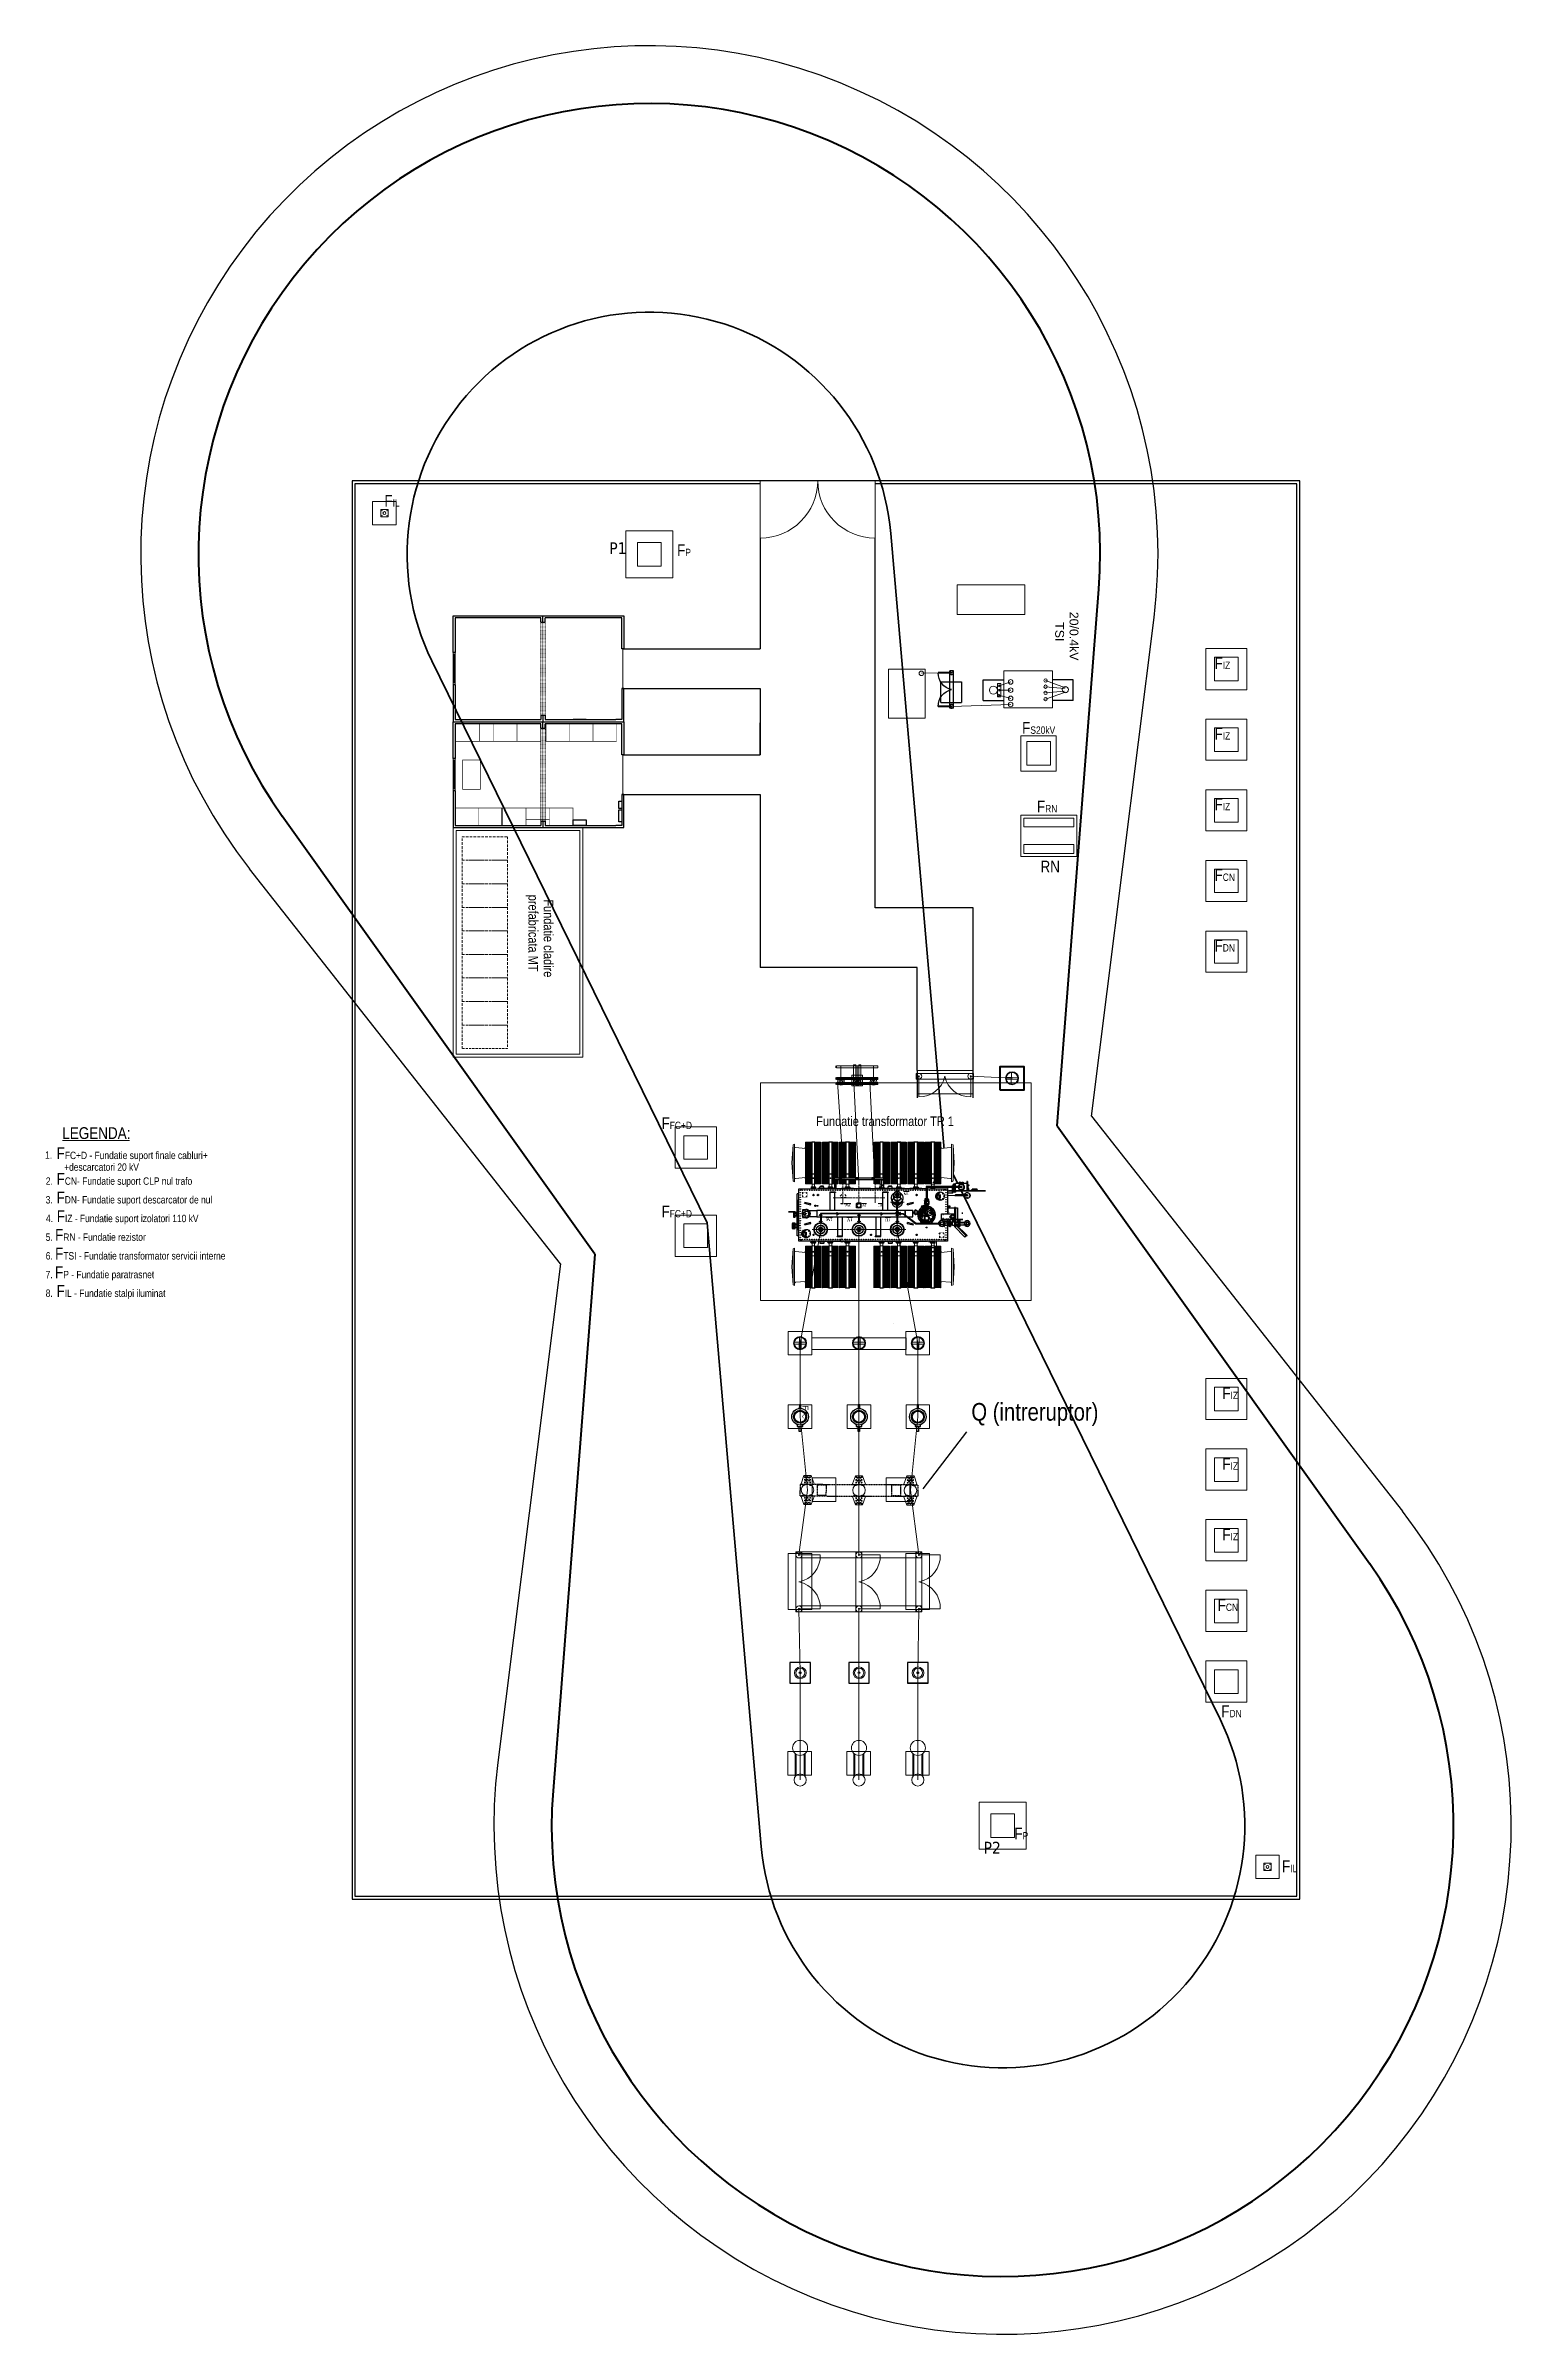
# Model space of a CAD drawing. Header units: millimetres. Extents: x -375473 to -325688, y 28300 to 106060.
import ezdxf

# ---------------------------------------------------------------- set-up
doc = ezdxf.new("R2010")
doc.units = ezdxf.units.MM
doc.header["$MEASUREMENT"] = 0
doc.set_wipeout_variables(frame=1)
for name, pattern in [('ACAD_ISO02W100', [15, 12, -3]), ('ACAD_ISO03W100', [30, 12, -18]), ('CENTROX2', [101.60000000000001, 63.5, -12.7, 12.7, -12.7]), ('DASHED2', [0.375, 0.25, -0.125]), ('DASHEDX2', [1.5, 1, -0.5]), ('NASCOSTAX2', [19.049999999999997, 12.7, -6.35]), ('PHANTOM2', [31.750000000000004, 15.875, -3.175, 3.175, -3.175, 3.175, -3.175]), ('PUNTO2', [3.175, 0, -3.175])]:
    doc.linetypes.add(name, pattern=pattern)
for name, color, linetype, lineweight in [('.10', 7, 'Continuous', 9), ('0.13', 7, 'Continuous', 13), ('5 m', 7, 'Continuous', 15), ('Assi AT', 201, 'CENTROX2', 5), ('Assi BT', 190, 'CENTROX2', 5), ('Chenar', 7, 'Continuous', 30), ('fundatii', 144, 'Continuous', 50), ('gri', 8, 'Continuous', 25), ('hx 5.5 m', 3, 'Continuous', 40), ('hx10m', 5, 'Continuous', 35), ('hx4.5.m', 1, 'Continuous', 30), ('N_Coperchio', 3, 'NASCOSTAX2', 13), ('N_Fittings', 3, 'NASCOSTAX2', 13), ('panta peste 6%', 4, 'Continuous', 25), ('Quote', 3, 'Continuous', 9), ('Radiatori', 140, 'Continuous', 13), ('SECTIUNI', 5, 'ACAD_ISO02W100', 30), ('Tamplarie', 7, 'Continuous', 15), ('text 1', 7, 'Continuous', 25), ('Ventilatori', 190, 'Continuous', 13)]:
    doc.layers.add(name, color=color, linetype=linetype, lineweight=lineweight)
for name, color, linetype in [('Accessori', 191, 'Continuous'), ('AREVA GL 311', 1, 'Continuous'), ('Ausiliari', 30, 'Continuous'), ('cabluri', 7, 'Continuous'), ('canal cabluri', 5, 'Continuous'), ('celule MT', 7, 'Continuous'), ('echipament', 4, 'Continuous'), ('Isolatori AT', 230, 'Continuous'), ('Isolatori BT', 201, 'Continuous'), ('Layer2', 7, 'Continuous'), ('OLTC', 13, 'Continuous'), ('P', 250, 'Continuous'), ('PSZ_Cassa', 4, 'Continuous'), ('PSZ_Coperchio', 4, 'Continuous'), ('PSZ_Fittings', 210, 'Continuous'), ('Separator', 5, 'Continuous'), ('STD_Cassa', 7, 'Continuous'), ('STD_Conservatore', 7, 'Continuous'), ('STD_Coperchio', 2, 'Continuous'), ('STD_Fittings', 2, 'Continuous'), ('STEEL', 7, 'Continuous'), ('SUPORTI', 7, 'Continuous'), ('TC', 222, 'Continuous'), ('TEXT', 7, 'Continuous'), ('TT', 30, 'Continuous'), ('Tubazioni OLTC', 11, 'Continuous'), ('Tubazioni Sfiato Torrette', 222, 'Continuous')]:
    doc.layers.add(name, color=color, linetype=linetype)
doc.layers.add('Construction', color=252, linetype='Continuous', plot=False)
doc.styles.add('Accesories List', font='romans.shx', dxfattribs={"width": 0.9})
doc.styles.add('arial', font='arial.ttf')
doc.styles.add('ROMANS', font='tahoma.ttf')
doc.styles.get("Standard").update_dxf_attribs({"font": 'ARIALN.TTF'})
doc.linetypes.add('BINARIO', pattern='A,3.81,[130,ltypeshp.shx,S=6.35,R=0,X=0,Y=0],3.81', length=7.62)

msp = doc.modelspace()

# ---------------------------------------------------------------- texts
at = {"insert": (-344028.2885178485, 59942.23455915891), "char_height": 600, "width": 5300.609393090056, "attachment_point": 1}
msp.add_mtext('{\\fArial Narrow|b0|i0|c0|p34;Q (intreruptor)}', dxfattribs=at)
at = {"layer": 'gri', "attachment_point": 1, "style": 'ROMANS'}
for s, insert, char_height, width in [('\\pi1.391;{\\C7;P1}', (-356329.6763235239, 89185.29109127162), 400.0000000000001, 1.343183344450154), ('\\pi1.391;{\\C7;P2}', (-343613.2273618606, 45032.12101403868), 400, 2012.846906249922)]:
    msp.add_mtext(s, dxfattribs=dict(at, insert=insert, char_height=char_height, width=width))
at = {"layer": 'gri', "insert": (-341680.2768858568, 78369.13470730046), "char_height": 400, "width": 1804.172414670735, "attachment_point": 1}
msp.add_mtext('{\\C7;RN}', dxfattribs=at)
at = {"layer": 'TEXT', "insert": (-341741.974765052, 83080.96472213825), "char_height": 400, "width": 60.65200944101798, "attachment_point": 2, "line_spacing_factor": 0.9523809523809523, "style": 'arial'}
msp.add_mtext('{\\fArial Narrow|b0|i0|c0|p34;F\\H0.625x;S20kV}', dxfattribs=at)
at = {"layer": 'TEXT', "color": 3, "insert": (-349565.9664963372, 59636.83908948833), "char_height": 200, "width": 606.5200944101798, "attachment_point": 2, "rotation": 269.99999999999994, "line_spacing_factor": 0.9523809523809523, "style": 'arial'}
msp.add_mtext('F{\\H0.75x;TC}', dxfattribs=at)
at = {"layer": 'text 1'}
for s, p in [('prefabricata MT', (-359073.9876894837, 77211.81967002027)), (' Fundatie cladire', (-358555.64828767, 77158.15476860701))]:
    msp.add_text(s, height=325, rotation=270, dxfattribs=at).set_placement(p)
for s, height, p in [('LEGENDA:', 400, (-374913.1727855293, 68913.20257702451)), ('Fundatie transformator TR 1', 325, (-349299.2836640802, 69353.63061185973)), ('1.', 250, (-375494.6573771709, 68241.12817357872)), (' F', 400, (-375233.061197089, 68230.59262270507)), ('FC+D - Fundatie suport finale cabluri+', 250, (-374825.6942120958, 68230.59262270507)), (' F', 400, (-375233.061197089, 67357.46772268214)), ('+descarcatori 20 kV', 250, (-374848.3749760794, 67832.71888955082)), ('3.', 250, (-375475.3872543878, 66722.5470877615)), ('2.', 250, (-375471.9766131872, 67357.46772268214)), (' F', 400, (-375236.4718382896, 66722.5470877615)), ('CN- Fundatie suport CLP nul trafo', 250, (-374825.6942120958, 67357.46772268214)), ('DN- Fundatie suport descarcator de nul', 250, (-374829.1048532964, 66722.5470877615)), ('4.', 250, (-375467.2017155065, 66087.62645284086)), (' F', 400, (-375228.2862994082, 66087.62645284086)), ('IZ - Fundatie suport izolatori 110 kV', 250, (-374820.9193144151, 66087.62645284086)), ('5. ', 250, (-375475.3872543878, 65452.70581792023)), ('F', 400, (-375156.8333662568, 65452.70581792023)), ('RN - Fundatie rezistor', 250, (-374876.887936516, 65452.70581792023)), ('6. ', 250, (-375474.1935299676, 64817.78518299959)), ('F', 400, (-375158.5386868571, 64182.86454807896)), ('F', 400, (-375155.6396418366, 64817.78518299959)), ('TSI - Fundatie transformator servicii interne', 250, (-374875.6942120958, 64817.78518299959)), ('8.', 250, (-375475.3872543878, 63547.94391315832)), ('7. ', 250, (-375477.0925749881, 64182.86454807896)), (' F', 400, (-375236.4718382896, 63547.94391315832)), ('P - Fundatie paratrasnet', 250, (-374878.5932571163, 64182.86454807896)), ('IL - Fundatie stalpi iluminat', 250, (-374829.1048532964, 63547.94391315832))]:
    msp.add_text(s, height=height, dxfattribs=at).set_placement(p)
at = {"layer": 'text 1', "char_height": 250}
for s, insert, width, attachment_point in [('{\\H1.6x;F}IL', (-363967.962745287, 90799.90201341803), 2026.476634482096, 1), ('{\\H1.6x;F}P', (-354025.8455904901, 89118.67660518287), 1533.03035425063, 1), ('{\\H1.6x;F}IZ', (-335767.962745287, 85283.2203252461), 1533.03035425063, 1), ('{\\H1.6x;F}IZ', (-335767.962745287, 82883.22032524612), 1533.03035425063, 1), ('{\\H1.6x;F}RN', (-341800.7095195715, 80411.2288461001), 1533.03035425063, 1), ('{\\H1.6x;F}IZ', (-335767.962745287, 80483.22032524612), 1533.03035425063, 1), ('{\\H1.6x;F}CN', (-335767.962745287, 78083.22032524612), 1533.03035425063, 1), ('{\\H1.6x;F}DN', (-335767.962745287, 75683.2203252461), 1533.03035425063, 1), ('{\\H1.6x;F}FC+D', (-354555.8307700772, 69651.03462702897), 1533.03035425063, 1), ('{\\H1.6x;F}FC+D', (-354555.8307700772, 66651.03462702897), 1533.03035425063, 1), ('{\\H1.6x;F}IZ', (-334967.962745287, 60476.44547768276), 1533.03035425063, 3), ('{\\H1.6x;F}IZ', (-334967.962745287, 58076.44547768276), 1533.03035425063, 3), ('{\\H1.6x;F}IZ', (-334967.962745287, 55676.44547768276), 1533.03035425063, 3), ('{\\H1.6x;F}CN', (-334967.962745287, 53276.44547768276), 1533.03035425063, 3), ('{\\H1.6x;F}P', (-342567.9627452847, 45512.83964692004), 1533.03035425063, 1), ('{\\H1.6x;F}IL', (-333474.5164650555, 44399.90201341803), 1533.03035425063, 1)]:
    msp.add_mtext(s, dxfattribs=dict(at, insert=insert, width=width, attachment_point=attachment_point))
at = {"layer": 'text 1', "insert": (-334845.8818060854, 49663.91566516036), "char_height": 250, "attachment_point": 3}
msp.add_mtext('{\\H1.6x;F}DN', dxfattribs=at)

# ---------------------------------------------------------------- blocks, each defined once
blk = doc.blocks.new('A$C7E1A03E3')
at = {"layer": 'STEEL', "color": 1, "ltscale": 0.01}
for p, q in [((9.93022695183754e-06, 119.9999941731658), (270.000009930227, 119.9999941731658)), ((135.000009930227, 69.99999417316576), (135.000009930227, 169.9999941731658))]:
    blk.add_line(p, q, dxfattribs=at)
at = {"layer": 'STEEL', "color": 8, "linetype": 'ACAD_ISO03W100', "lineweight": 15, "ltscale": 0.01}
for p, q in [((20.00000993022695, -5.82683423999697e-06), (20.00000993022695, 239.9999941731658)), ((20.00000993022695, 239.9999941731658), (32.00000993022695, 239.9999941731658)), ((32.00000993022695, 144.7499941729329), (32.00000993022695, 239.9999941731658)), ((32.00000993022695, -5.82683423999697e-06), (32.00000993022695, 95.24999417316576)), ((53.00000993022695, 123.7499941729329), (217.000009930227, 123.7499941731658)), ((53.00000993022695, 116.2499941731658), (217.000009930227, 116.2499941729329)), ((238.000009930227, 144.7499941731658), (238.000009930227, 239.9999941731658)), ((238.000009930227, 239.9999941731658), (250.000009930227, 239.9999941731658)), ((238.000009930227, -5.82683423999697e-06), (238.000009930227, 95.24999417293293)), ((250.000009930227, -5.82683423999697e-06), (250.000009930227, 239.9999941731658)), ((20.00000993022695, -5.82683423999697e-06), (32.00000993022695, -5.82683423999697e-06)), ((238.000009930227, -5.82683423999697e-06), (250.000009930227, -5.82683423999697e-06))]:
    blk.add_line(p, q, dxfattribs=at)
for centre, start, end in [((53.00000993022695, 144.7499941729329), 180, 270), ((53.00000993022695, 95.24999417316576), 90, 180), ((217.000009930227, 144.7499941731658), 270, 0), ((217.000009930227, 95.24999417293293), 0, 90)]:
    blk.add_arc(centre, 21, start, end, dxfattribs=at)
blk = doc.blocks.new('Aux Box 1000x600 Sup')
blk.add_wipeout([(20, 617), (314.2639883876127, 618.5), (314.2639883876127, 18.5), (20, 18.500000000000057)])
for p, q in [((20, 637), (-20, 637)), ((20, 0), (-20, 0)), ((0, 617), (0, 657)), ((0, 20), (0, -20))]:
    blk.add_line(p, q)
at = {"const_width": 3}
blk.add_lwpolyline([(314.2639883876127, 18.5), (314.2639883876127, 618.5), (20, 618.5), (20, 18.5)], close=True, dxfattribs=at)
blk = doc.blocks.new('BULSup')
for p, q in [((0, 39.93193367814365), (0, -22.28011830299329)), ((420, 39.93193367814365), (420, -22.28011830299329)), ((-67, -240), (-85, -240)), ((201.2583187341479, -168), (290.7416812658521, -168)), ((246, -123.2583187341479), (246, -212.7416812658521)), ((499, -240), (489, -240)), ((499, -240), (506.0710678118653, -247.0710678118653)), ((899.2224381515862, -640.222438151586), (911.9503602129437, -652.9503602129435))]:
    blk.add_line(p, q)
for points in [[(12.5, 0), (12.5, -10), (-12.5, -10), (-12.5, 0)], [(407.5, 0), (407.5, -10), (432.5, -10), (432.5, 0)], [(-67, -230), (-67, -250), (489, -250), (489, -230)], [(892.1513703397209, -647.293505963451), (906.2935059634515, -633.1513703397204), (513.1421356237311, -240), (498.9999999999995, -254.1421356237306)], [(892.8584771209071, -619.7163414971756), (526.5771644662755, -253.4350288425439), (574.6604255869606, -205.3517677218588), (940.9417382415922, -571.6330803764904)]]:
    blk.add_lwpolyline(points, close=True)
for points in [[(470, -230.0000000000001), (470, -10), (-48, -10), (-48, -230)], [(-48, -250), (-48, -318), (470, -318), (470, -249.9999999999999)]]:
    blk.add_lwpolyline(points)
for radius in [30, 5]:
    blk.add_circle((246, -168), radius)
at = {"layer": 'Construction', "insert": (221.9986305092643, -64.29944724825765), "char_height": 30, "width": 443.9972610185287, "attachment_point": 5}
blk.add_mtext('{\\fTimes New Roman|b0|i0|c0|p18;ABB Motor Drive\\PBUL}', dxfattribs=at)
blk = doc.blocks.new('Valpres Euro-Sfer 730000 DN50 Fro')
at = {"lineweight": 0}
blk.add_wipeout([(1.5, 82.49999999994992), (16.5, 82.49999999994992), (16.5, 32.99999999994992), (54.25128869409991, 32.99999999994992), (78.5, 46.99999999994992), (78.5, 60.99999999994992), (90, 60.99999999994992), (90, 72.99999999994992), (83, 72.99999999994992), (83, 77.99999999994992), (90, 77.99999999994992), (90, 84.99999999994992), (106, 84.99999999994992), (106, 77.99999999994992), (112, 77.99999999994992), (129.0147018132, 109.99999999994992), (348, 109.99999999994981), (348, 104.99999999994981), (132.0190049082998, 104.99999999994986), (115.00430309519993, 72.99999999994992), (106, 72.99999999994992), (106, 60.99999999994992), (133.5, 60.99999999994992), (133.5, 82.49903333144988), (148.5, 82.49903333144988), (148.5, 47.49999999994992), (150, 47.499169766049874), (150, -47.500000000049965), (148.5, -47.500000000049965), (148.5, -82.49903333155007), (133.5, -82.49903333155007), (133.5, -47.000000000049994), (78.5, -47.000000000049994), (54.25128869409991, -33.000000000049994), (16.5, -33.000000000049994), (16.5, -82.50000000004997), (1.5, -82.50000000004997), (1.5, -47.500000000049965), (0, -47.49916976604996), (0, 47.499999999950035), (1.5, 47.499999999950035)], dxfattribs=at)
for p, q in [((0, 47.49999999995003), (1.5, 47.49999999995003)), ((0, 47.49916976604999), (0, -47.49916976604999)), ((1.5, 82.49999999994992), (1.5, -82.50000000004997)), ((1.5, 82.49999999994992), (16.5, 82.49999999994992)), ((16.5, 82.49999999994992), (16.5, -82.50000000004997)), ((16.5, 32.99999999994992), (54.25128869409991, 32.99999999994992)), ((54.25128869409991, 32.99999999994992), (78.5, 46.99999999994992)), ((54.25128869409991, 32.99999999994992), (54.25128869409991, -33.00000000004997)), ((78.5, 60.99999999994992), (78.5, -5.007905201637186e-11)), ((78.5, 60.99999999994992), (133.5, 60.99999999994992)), ((78.5, 44.19275958794987), (133.5, 44.19275958794987)), ((83, 77.99999999994992), (83, 72.99999999994992)), ((112, 77.99999999994992), (83, 77.99999999994992)), ((83, 72.99999999994992), (115.0043030951999, 72.99999999994992)), ((90, 77.99999999994992), (90, 84.99999999994992)), ((90, 84.99999999994992), (106, 84.99999999994992)), ((90, 60.99999999994992), (90, 72.99999999994992)), ((106, 77.99999999994992), (106, 84.99999999994992)), ((106, 60.99999999994992), (106, 72.99999999994992)), ((129.0147018132, 109.9999999999499), (112, 77.99999999994992)), ((115.0043030951999, 72.99999999994992), (132.0190049082998, 104.9999999999499)), ((348, 109.9999999999498), (129.0147018132, 109.9999999999499)), ((132.0190049082998, 104.9999999999499), (348, 104.9999999999498)), ((133.5, 82.49999999994992), (148.5, 82.49999999994992)), ((133.5, 82.49903333144988), (133.5, -82.49903333155004)), ((148.5, 82.49903333144988), (148.5, -82.49903333155004)), ((148.5, 47.49999999994992), (150, 47.49999999994992)), ((150, 47.49916976604987), (150, -47.49916976604999)), ((348, 104.9999999999498), (348, 109.9999999999498)), ((0, -47.50000000004997), (1.5, -47.50000000004997)), ((1.5, -82.50000000004997), (16.5, -82.50000000004997)), ((16.5, -33.00000000004997), (54.25128869409991, -33.00000000004997)), ((54.25128869409991, -33.00000000004997), (78.5, -47.00000000004997)), ((78.5, -47.00000000004997), (78.5, -5.007905201637186e-11)), ((78.5, -47.00000000004997), (133.5, -47.00000000004997)), ((133.5, -82.50000000004997), (148.5, -82.50000000004997)), ((148.5, -47.50000000004997), (150, -47.50000000004997))]:
    blk.add_line(p, q)
at = {"insert": (140.9999999999999, -7.139724283421913), "char_height": 4, "width": 113.077009727167, "attachment_point": 5, "rotation": 90, "style": 'ROMANS'}
blk.add_mtext('Valpres Euro-Sfer 730000 DN50', dxfattribs=at)
blk = doc.blocks.new('*U266')
blk.add_lwpolyline([(-2.602288501872552e-15, -82.5), (18, -82.5), (18.00000000000001, 82.5), (2.602288501872552e-15, 82.5)], close=True)
blk = doc.blocks.new('A$C32B33836')
at = {"layer": 'OLTC'}
for p, q in [((-90.35254037750019, 43.50466463439989), (-103.3429214343005, 51.0046646318001)), ((-103.3423406444008, 51.00567058929983), (-95.8435022261001, 63.99403973210019)), ((-76.60254036839069, 67.32095560338439), (-96.60254037360119, 32.67993945501485)), ((-10, -17.32006054218846), (-96.60254037099548, 32.679939453511)), ((-82.85254037950017, 56.49504569230021), (-95.84292143620041, 63.99504568969996)), ((10, 17.32095560918879), (-76.60254037099548, 67.3209556048887)), ((-10.00000000260661, -17.32006054068415), (10.00000000260388, 17.32095560768494))]:
    blk.add_line(p, q, dxfattribs=at)
blk.add_arc((0, 0.0004475334999369807), 81.5, 164.2054011906509, 135.7945988093513, dxfattribs=at)
blk = doc.blocks.new('*U269')
for p, q in [((0, 74.99999999999955), (17.9998999999998, 75.00029999999924)), ((0, -74.99999999999955), (0, 74.99999999999955)), ((17.9998999999998, -74.99969999999985), (17.9998999999998, 75.00029999999924)), ((17.9998999999998, 44.5002999999997), (1547.499999999999, 44.50029999999968)), ((107.4999999999991, -44.49969999999986), (107.4999999999991, 44.50029999999968)), ((1547.499999999999, -44.49969999999986), (1547.499999999999, 44.50029999999968)), ((1547.499999999999, 44.50029999999968), (1550.5, 41.50030000000014)), ((1550.499999999999, -41.49969999999941), (1550.499999999999, 41.50029999999968)), ((17.9998999999998, -74.99969999999985), (0, -74.99999999999955)), ((1547.499999999999, -44.49969999999986), (17.9998999999998, -44.49969999999985)), ((1547.499999999999, -44.49969999999986), (1550.5, -41.49969999999941))]:
    blk.add_line(p, q)
for points in [[(107.5, 44.49969999999983), (107.5, 52.84605461251975, -0.1946533256879025), (108.6255662146505, 55.62771426345533, 0.1890443275729818), (123, 90.07519311293343), (123, 244.103157719906, -0.4142135623730943), (127, 248.103157719906), (128.7999999999998, 248.103157719906)], [(152.4999999999996, 44.49969999999983), (152.4999999999996, 52.84605461251975, 0.1946533256879025), (151.3744337853491, 55.62771426345533, -0.1890443275729818), (136.9999999999996, 90.07519311293343), (136.9999999999996, 244.103157719906, 0.4142135623730943), (132.9999999999996, 248.103157719906), (131.1999999999999, 248.103157719906)], [(152.5000000000001, 44.49969999999983), (152.5000000000001, 52.84605461251975, -0.1946533256879025), (153.6255662146505, 55.62771426345533, 0.1890443275729818), (168.0000000000001, 90.07519311293343), (168.0000000000001, 244.103157719906, -0.4142135623730943), (172.0000000000001, 248.103157719906), (173.7999999999998, 248.103157719906)], [(197.4999999999996, 44.49969999999983), (197.4999999999996, 52.84605461251975, 0.1946533256879025), (196.3744337853491, 55.62771426345533, -0.1890443275729818), (181.9999999999996, 90.07519311293343), (181.9999999999996, 244.103157719906, 0.4142135623730943), (177.9999999999996, 248.103157719906), (176.1999999999999, 248.103157719906)], [(197.5000000000001, 44.49969999999983), (197.5000000000001, 52.84605461251975, -0.1946533256879025), (198.6255662146505, 55.62771426345533, 0.1890443275729818), (213.0000000000001, 90.07519311293343), (213.0000000000001, 244.103157719906, -0.4142135623730943), (217.0000000000001, 248.103157719906), (218.7999999999998, 248.103157719906)], [(242.4999999999996, 44.49969999999983), (242.4999999999996, 52.84605461251975, 0.1946533256879025), (241.3744337853491, 55.62771426345533, -0.1890443275729818), (226.9999999999996, 90.07519311293343), (226.9999999999996, 244.103157719906, 0.4142135623730943), (222.9999999999996, 248.103157719906), (221.1999999999999, 248.103157719906)], [(242.5000000000001, 44.49969999999983), (242.5000000000001, 52.84605461251975, -0.1946533256879025), (243.6255662146505, 55.62771426345533, 0.1890443275729818), (258.0000000000001, 90.07519311293343), (258.0000000000001, 244.103157719906, -0.4142135623730943), (262.0000000000001, 248.103157719906), (263.7999999999998, 248.103157719906)], [(287.4999999999996, 44.49969999999983), (287.4999999999996, 52.84605461251975, 0.1946533256879025), (286.3744337853491, 55.62771426345533, -0.1890443275729818), (271.9999999999996, 90.07519311293343), (271.9999999999996, 244.103157719906, 0.4142135623730943), (267.9999999999996, 248.103157719906), (266.1999999999999, 248.103157719906)], [(287.5000000000001, 44.49969999999983), (287.5000000000001, 52.84605461251975, -0.1946533256879025), (288.6255662146505, 55.62771426345533, 0.1890443275729818), (303.0000000000001, 90.07519311293343), (303.0000000000001, 244.103157719906, -0.4142135623730943), (307.0000000000001, 248.103157719906), (308.7999999999998, 248.103157719906)], [(332.4999999999996, 44.49969999999983), (332.4999999999996, 52.84605461251975, 0.1946533256879025), (331.3744337853491, 55.62771426345533, -0.1890443275729818), (316.9999999999996, 90.07519311293343), (316.9999999999996, 244.103157719906, 0.4142135623730943), (312.9999999999996, 248.103157719906), (311.1999999999999, 248.103157719906)], [(332.5000000000001, 44.49969999999983), (332.5000000000001, 52.84605461251975, -0.1946533256879025), (333.6255662146505, 55.62771426345533, 0.1890443275729818), (348.0000000000001, 90.07519311293343), (348.0000000000001, 244.103157719906, -0.4142135623730943), (352.0000000000001, 248.103157719906), (353.7999999999998, 248.103157719906)], [(377.4999999999996, 44.49969999999983), (377.4999999999996, 52.84605461251975, 0.1946533256879025), (376.3744337853491, 55.62771426345533, -0.1890443275729818), (361.9999999999996, 90.07519311293343), (361.9999999999996, 244.103157719906, 0.4142135623730943), (357.9999999999996, 248.103157719906), (356.1999999999999, 248.103157719906)], [(377.5000000000001, 44.49969999999983), (377.5000000000001, 52.84605461251975, -0.1946533256879025), (378.6255662146505, 55.62771426345533, 0.1890443275729818), (393.0000000000001, 90.07519311293343), (393.0000000000001, 244.103157719906, -0.4142135623730943), (397.0000000000001, 248.103157719906), (398.7999999999998, 248.103157719906)], [(422.4999999999996, 44.49969999999983), (422.4999999999996, 52.84605461251975, 0.1946533256879025), (421.3744337853491, 55.62771426345533, -0.1890443275729818), (406.9999999999996, 90.07519311293343), (406.9999999999996, 244.103157719906, 0.4142135623730943), (402.9999999999996, 248.103157719906), (401.1999999999999, 248.103157719906)], [(422.5000000000001, 44.49969999999983), (422.5000000000001, 52.84605461251975, -0.1946533256879025), (423.6255662146505, 55.62771426345533, 0.1890443275729818), (438.0000000000001, 90.07519311293343), (438.0000000000001, 244.103157719906, -0.4142135623730943), (442.0000000000001, 248.103157719906), (443.7999999999998, 248.103157719906)], [(467.4999999999996, 44.49969999999983), (467.4999999999996, 52.84605461251975, 0.1946533256879025), (466.3744337853491, 55.62771426345533, -0.1890443275729818), (451.9999999999996, 90.07519311293343), (451.9999999999996, 244.103157719906, 0.4142135623730943), (447.9999999999996, 248.103157719906), (446.1999999999999, 248.103157719906)], [(467.5000000000001, 44.49969999999983), (467.5000000000001, 52.84605461251975, -0.1946533256879025), (468.6255662146505, 55.62771426345533, 0.1890443275729818), (483.0000000000001, 90.07519311293343), (483.0000000000001, 244.103157719906, -0.4142135623730943), (487.0000000000001, 248.103157719906), (488.7999999999998, 248.103157719906)], [(512.4999999999995, 44.49969999999983), (512.4999999999995, 52.84605461251975, 0.1946533256879025), (511.3744337853491, 55.62771426345533, -0.1890443275729818), (496.9999999999996, 90.07519311293343), (496.9999999999996, 244.103157719906, 0.4142135623730943), (492.9999999999996, 248.103157719906), (491.1999999999999, 248.103157719906)], [(512.5, 44.49969999999983), (512.5, 52.84605461251975, -0.1946533256879025), (513.6255662146505, 55.62771426345533, 0.1890443275729818), (528, 90.07519311293343), (528, 244.103157719906, -0.4142135623730943), (532, 248.103157719906), (533.7999999999997, 248.103157719906)], [(557.4999999999995, 44.49969999999983), (557.4999999999995, 52.84605461251975, 0.1946533256879025), (556.3744337853491, 55.62771426345533, -0.1890443275729818), (541.9999999999995, 90.07519311293343), (541.9999999999995, 244.103157719906, 0.4142135623730943), (537.9999999999995, 248.103157719906), (536.1999999999998, 248.103157719906)], [(557.5, 44.49969999999983), (557.5, 52.84605461251975, -0.1946533256879025), (558.6255662146505, 55.62771426345533, 0.1890443275729818), (573, 90.07519311293343), (573, 244.103157719906, -0.4142135623730943), (577, 248.103157719906), (578.7999999999997, 248.103157719906)], [(602.4999999999995, 44.49969999999983), (602.4999999999995, 52.84605461251975, 0.1946533256879025), (601.3744337853491, 55.62771426345533, -0.1890443275729818), (586.9999999999995, 90.07519311293343), (586.9999999999995, 244.103157719906, 0.4142135623730943), (582.9999999999995, 248.103157719906), (581.1999999999998, 248.103157719906)], [(602.5, 44.49969999999983), (602.5, 52.84605461251975, -0.1946533256879025), (603.6255662146505, 55.62771426345533, 0.1890443275729818), (618, 90.07519311293343), (618, 244.103157719906, -0.4142135623730943), (622, 248.103157719906), (623.7999999999997, 248.103157719906)], [(647.4999999999995, 44.49969999999983), (647.4999999999995, 52.84605461251975, 0.1946533256879025), (646.3744337853491, 55.62771426345533, -0.1890443275729818), (631.9999999999995, 90.07519311293343), (631.9999999999995, 244.103157719906, 0.4142135623730943), (627.9999999999995, 248.103157719906), (626.1999999999998, 248.103157719906)], [(647.5, 44.49969999999983), (647.5, 52.84605461251975, -0.1946533256879025), (648.6255662146505, 55.62771426345533, 0.1890443275729818), (663, 90.07519311293343), (663, 244.103157719906, -0.4142135623730943), (667, 248.103157719906), (668.7999999999997, 248.103157719906)], [(692.4999999999995, 44.49969999999983), (692.4999999999995, 52.84605461251975, 0.1946533256879025), (691.3744337853491, 55.62771426345533, -0.1890443275729818), (676.9999999999995, 90.07519311293343), (676.9999999999995, 244.103157719906, 0.4142135623730943), (672.9999999999995, 248.103157719906), (671.1999999999998, 248.103157719906)], [(692.5, 44.49969999999983), (692.5, 52.84605461251975, -0.1946533256879025), (693.6255662146505, 55.62771426345533, 0.1890443275729818), (708, 90.07519311293343), (708, 244.103157719906, -0.4142135623730943), (712, 248.103157719906), (713.7999999999997, 248.103157719906)], [(737.4999999999995, 44.49969999999983), (737.4999999999995, 52.84605461251975, 0.1946533256879025), (736.3744337853491, 55.62771426345533, -0.1890443275729818), (721.9999999999995, 90.07519311293343), (721.9999999999995, 244.103157719906, 0.4142135623730943), (717.9999999999995, 248.103157719906), (716.1999999999998, 248.103157719906)], [(737.5, 44.49969999999983), (737.5, 52.84605461251975, -0.1946533256879025), (738.6255662146505, 55.62771426345533, 0.1890443275729818), (753, 90.07519311293343), (753, 244.103157719906, -0.4142135623730943), (757, 248.103157719906), (758.7999999999997, 248.103157719906)], [(782.4999999999995, 44.49969999999983), (782.4999999999995, 52.84605461251975, 0.1946533256879025), (781.3744337853491, 55.62771426345533, -0.1890443275729818), (766.9999999999995, 90.07519311293343), (766.9999999999995, 244.103157719906, 0.4142135623730943), (762.9999999999995, 248.103157719906), (761.1999999999998, 248.103157719906)], [(782.5, 44.49969999999983), (782.5, 52.84605461251975, -0.1946533256879025), (783.6255662146505, 55.62771426345533, 0.1890443275729818), (798, 90.07519311293343), (798, 244.103157719906, -0.4142135623730943), (802, 248.103157719906), (803.7999999999997, 248.103157719906)], [(827.4999999999995, 44.49969999999983), (827.4999999999995, 52.84605461251975, 0.1946533256879025), (826.3744337853491, 55.62771426345533, -0.1890443275729818), (811.9999999999995, 90.07519311293343), (811.9999999999995, 244.103157719906, 0.4142135623730943), (807.9999999999995, 248.103157719906), (806.1999999999998, 248.103157719906)], [(827.5, 44.49969999999983), (827.5, 52.84605461251975, -0.1946533256879025), (828.6255662146505, 55.62771426345533, 0.1890443275729818), (843, 90.07519311293343), (843, 244.103157719906, -0.4142135623730943), (847, 248.103157719906), (848.7999999999997, 248.103157719906)], [(872.4999999999995, 44.49969999999983), (872.4999999999995, 52.84605461251975, 0.1946533256879025), (871.3744337853491, 55.62771426345533, -0.1890443275729818), (856.9999999999995, 90.07519311293343), (856.9999999999995, 244.103157719906, 0.4142135623730943), (852.9999999999995, 248.103157719906), (851.1999999999998, 248.103157719906)], [(872.5, 44.49969999999983), (872.5, 52.84605461251975, -0.1946533256879025), (873.6255662146505, 55.62771426345533, 0.1890443275729818), (888, 90.07519311293343), (888, 244.103157719906, -0.4142135623730943), (892, 248.103157719906), (893.7999999999997, 248.103157719906)], [(917.4999999999995, 44.49969999999983), (917.4999999999995, 52.84605461251975, 0.1946533256879025), (916.3744337853491, 55.62771426345533, -0.1890443275729818), (901.9999999999995, 90.07519311293343), (901.9999999999995, 244.103157719906, 0.4142135623730943), (897.9999999999995, 248.103157719906), (896.1999999999998, 248.103157719906)], [(917.5, 44.49969999999983), (917.5, 52.84605461251975, -0.1946533256879025), (918.6255662146505, 55.62771426345533, 0.1890443275729818), (933, 90.07519311293343), (933, 244.103157719906, -0.4142135623730943), (937, 248.103157719906), (938.7999999999997, 248.103157719906)], [(962.4999999999995, 44.49969999999983), (962.4999999999995, 52.84605461251975, 0.1946533256879025), (961.3744337853491, 55.62771426345533, -0.1890443275729818), (946.9999999999995, 90.07519311293343), (946.9999999999995, 244.103157719906, 0.4142135623730943), (942.9999999999995, 248.103157719906), (941.1999999999998, 248.103157719906)], [(962.5, 44.49969999999983), (962.5, 52.84605461251975, -0.1946533256879025), (963.6255662146505, 55.62771426345533, 0.1890443275729818), (978, 90.07519311293343), (978, 244.103157719906, -0.4142135623730943), (982, 248.103157719906), (983.7999999999997, 248.103157719906)], [(1007.5, 44.49969999999983), (1007.5, 52.84605461251975, 0.1946533256879025), (1006.374433785349, 55.62771426345533, -0.1890443275729818), (991.9999999999995, 90.07519311293343), (991.9999999999995, 244.103157719906, 0.4142135623730943), (987.9999999999995, 248.103157719906), (986.1999999999998, 248.103157719906)], [(1007.5, 44.49969999999983), (1007.5, 52.84605461251975, -0.1946533256879025), (1008.62556621465, 55.62771426345533, 0.1890443275729818), (1023, 90.07519311293343), (1023, 244.103157719906, -0.4142135623730943), (1027, 248.103157719906), (1028.8, 248.103157719906)], [(1052.5, 44.49969999999983), (1052.5, 52.84605461251975, 0.1946533256879025), (1051.374433785349, 55.62771426345533, -0.1890443275729818), (1037, 90.07519311293343), (1037, 244.103157719906, 0.4142135623730943), (1033, 248.103157719906), (1031.2, 248.103157719906)], [(1052.5, 44.49969999999983), (1052.5, 52.84605461251975, -0.1946533256879025), (1053.62556621465, 55.62771426345533, 0.1890443275729818), (1068, 90.07519311293343), (1068, 244.103157719906, -0.4142135623730943), (1072, 248.103157719906), (1073.8, 248.103157719906)], [(1097.5, 44.49969999999983), (1097.5, 52.84605461251975, 0.1946533256879025), (1096.374433785349, 55.62771426345533, -0.1890443275729818), (1082, 90.07519311293343), (1082, 244.103157719906, 0.4142135623730943), (1078, 248.103157719906), (1076.2, 248.103157719906)], [(1097.5, 44.49969999999983), (1097.5, 52.84605461251975, -0.1946533256879025), (1098.62556621465, 55.62771426345533, 0.1890443275729818), (1113, 90.07519311293343), (1113, 244.103157719906, -0.4142135623730943), (1117, 248.103157719906), (1118.8, 248.103157719906)], [(1142.5, 44.49969999999983), (1142.5, 52.84605461251975, 0.1946533256879025), (1141.374433785349, 55.62771426345533, -0.1890443275729818), (1127, 90.07519311293343), (1127, 244.103157719906, 0.4142135623730943), (1123, 248.103157719906), (1121.2, 248.103157719906)], [(1142.5, 44.49969999999983), (1142.5, 52.84605461251975, -0.1946533256879025), (1143.62556621465, 55.62771426345533, 0.1890443275729818), (1158, 90.07519311293343), (1158, 244.103157719906, -0.4142135623730943), (1162, 248.103157719906), (1163.8, 248.103157719906)], [(1187.5, 44.49969999999983), (1187.5, 52.84605461251975, 0.1946533256879025), (1186.374433785349, 55.62771426345533, -0.1890443275729818), (1172, 90.07519311293343), (1172, 244.103157719906, 0.4142135623730943), (1168, 248.103157719906), (1166.2, 248.103157719906)], [(1187.5, 44.49969999999983), (1187.5, 52.84605461251975, -0.1946533256879025), (1188.62556621465, 55.62771426345533, 0.1890443275729818), (1203, 90.07519311293343), (1203, 244.103157719906, -0.4142135623730943), (1207, 248.103157719906), (1208.8, 248.103157719906)], [(1232.5, 44.49969999999983), (1232.5, 52.84605461251975, 0.1946533256879025), (1231.374433785349, 55.62771426345533, -0.1890443275729818), (1217, 90.07519311293343), (1217, 244.103157719906, 0.4142135623730943), (1213, 248.103157719906), (1211.2, 248.103157719906)], [(1232.5, 44.49969999999983), (1232.5, 52.84605461251975, -0.1946533256879025), (1233.62556621465, 55.62771426345533, 0.1890443275729818), (1248, 90.07519311293343), (1248, 244.103157719906, -0.4142135623730943), (1252, 248.103157719906), (1253.8, 248.103157719906)], [(1277.5, 44.49969999999983), (1277.5, 52.84605461251975, 0.1946533256879025), (1276.374433785349, 55.62771426345533, -0.1890443275729818), (1262, 90.07519311293343), (1262, 244.103157719906, 0.4142135623730943), (1258, 248.103157719906), (1256.2, 248.103157719906)], [(1277.5, 44.49969999999983), (1277.5, 52.84605461251975, -0.1946533256879025), (1278.62556621465, 55.62771426345533, 0.1890443275729818), (1293, 90.07519311293343), (1293, 244.103157719906, -0.4142135623730943), (1297, 248.103157719906), (1298.8, 248.103157719906)], [(1322.5, 44.49969999999983), (1322.5, 52.84605461251975, 0.1946533256879025), (1321.374433785349, 55.62771426345533, -0.1890443275729818), (1307, 90.07519311293343), (1307, 244.103157719906, 0.4142135623730943), (1303, 248.103157719906), (1301.2, 248.103157719906)], [(1322.5, 44.49969999999983), (1322.5, 52.84605461251975, -0.1946533256879025), (1323.62556621465, 55.62771426345533, 0.1890443275729818), (1338, 90.07519311293343), (1338, 244.103157719906, -0.4142135623730943), (1342, 248.103157719906), (1343.8, 248.103157719906)], [(1367.5, 44.49969999999983), (1367.5, 52.84605461251975, 0.1946533256879025), (1366.374433785349, 55.62771426345533, -0.1890443275729818), (1352, 90.07519311293343), (1352, 244.103157719906, 0.4142135623730943), (1348, 248.103157719906), (1346.2, 248.103157719906)], [(1367.5, 44.49969999999983), (1367.5, 52.84605461251975, -0.1946533256879025), (1368.62556621465, 55.62771426345533, 0.1890443275729818), (1383, 90.07519311293343), (1383, 244.103157719906, -0.4142135623730943), (1387, 248.103157719906), (1388.8, 248.103157719906)], [(1412.5, 44.49969999999983), (1412.5, 52.84605461251975, 0.1946533256879025), (1411.374433785349, 55.62771426345533, -0.1890443275729818), (1397, 90.07519311293343), (1397, 244.103157719906, 0.4142135623730943), (1393, 248.103157719906), (1391.2, 248.103157719906)], [(1412.5, 44.49969999999983), (1412.5, 52.84605461251975, -0.1946533256879025), (1413.62556621465, 55.62771426345533, 0.1890443275729818), (1428, 90.07519311293343), (1428, 244.103157719906, -0.4142135623730943), (1432, 248.103157719906), (1433.8, 248.103157719906)], [(1457.5, 44.49969999999983), (1457.5, 52.84605461251975, 0.1946533256879025), (1456.374433785349, 55.62771426345533, -0.1890443275729818), (1442, 90.07519311293343), (1442, 244.103157719906, 0.4142135623730943), (1438, 248.103157719906), (1436.2, 248.103157719906)], [(1457.5, 44.49969999999983), (1457.5, 52.84605461251975, -0.1946533256879025), (1458.62556621465, 55.62771426345533, 0.1890443275729818), (1473, 90.07519311293343), (1473, 244.103157719906, -0.4142135623730943), (1477, 248.103157719906), (1478.8, 248.103157719906)], [(1502.5, 44.49969999999983), (1502.5, 52.84605461251975, 0.1946533256879025), (1501.374433785349, 55.62771426345533, -0.1890443275729818), (1487, 90.07519311293343), (1487, 244.103157719906, 0.4142135623730943), (1483, 248.103157719906), (1481.2, 248.103157719906)], [(1502.5, 44.49969999999983), (1502.5, 52.84605461251975, -0.1946533256879025), (1503.62556621465, 55.62771426345533, 0.1890443275729818), (1518, 90.07519311293343), (1518, 244.103157719906, -0.4142135623730943), (1522, 248.103157719906), (1523.8, 248.103157719906)], [(1547.5, 44.49969999999983), (1547.5, 52.84605461251975, 0.1946533256879025), (1546.374433785349, 55.62771426345533, -0.1890443275729818), (1532, 90.07519311293343), (1532, 244.103157719906, 0.4142135623730943), (1528, 248.103157719906), (1526.2, 248.103157719906)], [(107.5, -44.49969999999986), (107.5, -52.84605461251978, 0.1946533256879025), (108.6255662146505, -55.62771426345536, -0.1890443275729818), (123, -90.07519311293346), (123, -244.103157719906, 0.4142135623730943), (127, -248.103157719906), (128.7999999999998, -248.103157719906)], [(152.4999999999996, -44.49969999999986), (152.4999999999996, -52.84605461251978, -0.1946533256879025), (151.3744337853491, -55.62771426345536, 0.1890443275729818), (136.9999999999996, -90.07519311293346), (136.9999999999996, -244.103157719906, -0.4142135623730943), (132.9999999999996, -248.103157719906), (131.1999999999999, -248.103157719906)], [(152.5000000000001, -44.49969999999986), (152.5000000000001, -52.84605461251978, 0.1946533256879025), (153.6255662146505, -55.62771426345536, -0.1890443275729818), (168.0000000000001, -90.07519311293346), (168.0000000000001, -244.103157719906, 0.4142135623730943), (172.0000000000001, -248.103157719906), (173.7999999999998, -248.103157719906)], [(197.4999999999996, -44.49969999999986), (197.4999999999996, -52.84605461251978, -0.1946533256879025), (196.3744337853491, -55.62771426345536, 0.1890443275729818), (181.9999999999996, -90.07519311293346), (181.9999999999996, -244.103157719906, -0.4142135623730943), (177.9999999999996, -248.103157719906), (176.1999999999999, -248.103157719906)], [(197.5000000000001, -44.49969999999986), (197.5000000000001, -52.84605461251978, 0.1946533256879025), (198.6255662146505, -55.62771426345536, -0.1890443275729818), (213.0000000000001, -90.07519311293346), (213.0000000000001, -244.103157719906, 0.4142135623730943), (217.0000000000001, -248.103157719906), (218.7999999999998, -248.103157719906)], [(242.4999999999996, -44.49969999999986), (242.4999999999996, -52.84605461251978, -0.1946533256879025), (241.3744337853491, -55.62771426345536, 0.1890443275729818), (226.9999999999996, -90.07519311293346), (226.9999999999996, -244.103157719906, -0.4142135623730943), (222.9999999999996, -248.103157719906), (221.1999999999999, -248.103157719906)], [(242.5000000000001, -44.49969999999986), (242.5000000000001, -52.84605461251978, 0.1946533256879025), (243.6255662146505, -55.62771426345536, -0.1890443275729818), (258.0000000000001, -90.07519311293346), (258.0000000000001, -244.103157719906, 0.4142135623730943), (262.0000000000001, -248.103157719906), (263.7999999999998, -248.103157719906)], [(287.4999999999996, -44.49969999999986), (287.4999999999996, -52.84605461251978, -0.1946533256879025), (286.3744337853491, -55.62771426345536, 0.1890443275729818), (271.9999999999996, -90.07519311293346), (271.9999999999996, -244.103157719906, -0.4142135623730943), (267.9999999999996, -248.103157719906), (266.1999999999999, -248.103157719906)], [(287.5000000000001, -44.49969999999986), (287.5000000000001, -52.84605461251978, 0.1946533256879025), (288.6255662146505, -55.62771426345536, -0.1890443275729818), (303.0000000000001, -90.07519311293346), (303.0000000000001, -244.103157719906, 0.4142135623730943), (307.0000000000001, -248.103157719906), (308.7999999999998, -248.103157719906)], [(332.4999999999996, -44.49969999999986), (332.4999999999996, -52.84605461251978, -0.1946533256879025), (331.3744337853491, -55.62771426345536, 0.1890443275729818), (316.9999999999996, -90.07519311293346), (316.9999999999996, -244.103157719906, -0.4142135623730943), (312.9999999999996, -248.103157719906), (311.1999999999999, -248.103157719906)], [(332.5000000000001, -44.49969999999986), (332.5000000000001, -52.84605461251978, 0.1946533256879025), (333.6255662146505, -55.62771426345536, -0.1890443275729818), (348.0000000000001, -90.07519311293346), (348.0000000000001, -244.103157719906, 0.4142135623730943), (352.0000000000001, -248.103157719906), (353.7999999999998, -248.103157719906)], [(377.4999999999996, -44.49969999999986), (377.4999999999996, -52.84605461251978, -0.1946533256879025), (376.3744337853491, -55.62771426345536, 0.1890443275729818), (361.9999999999996, -90.07519311293346), (361.9999999999996, -244.103157719906, -0.4142135623730943), (357.9999999999996, -248.103157719906), (356.1999999999999, -248.103157719906)], [(377.5000000000001, -44.49969999999986), (377.5000000000001, -52.84605461251978, 0.1946533256879025), (378.6255662146505, -55.62771426345536, -0.1890443275729818), (393.0000000000001, -90.07519311293346), (393.0000000000001, -244.103157719906, 0.4142135623730943), (397.0000000000001, -248.103157719906), (398.7999999999998, -248.103157719906)], [(422.4999999999996, -44.49969999999986), (422.4999999999996, -52.84605461251978, -0.1946533256879025), (421.3744337853491, -55.62771426345536, 0.1890443275729818), (406.9999999999996, -90.07519311293346), (406.9999999999996, -244.103157719906, -0.4142135623730943), (402.9999999999996, -248.103157719906), (401.1999999999999, -248.103157719906)], [(422.5000000000001, -44.49969999999986), (422.5000000000001, -52.84605461251978, 0.1946533256879025), (423.6255662146505, -55.62771426345536, -0.1890443275729818), (438.0000000000001, -90.07519311293346), (438.0000000000001, -244.103157719906, 0.4142135623730943), (442.0000000000001, -248.103157719906), (443.7999999999998, -248.103157719906)], [(467.4999999999996, -44.49969999999986), (467.4999999999996, -52.84605461251978, -0.1946533256879025), (466.3744337853491, -55.62771426345536, 0.1890443275729818), (451.9999999999996, -90.07519311293346), (451.9999999999996, -244.103157719906, -0.4142135623730943), (447.9999999999996, -248.103157719906), (446.1999999999999, -248.103157719906)], [(467.5000000000001, -44.49969999999986), (467.5000000000001, -52.84605461251978, 0.1946533256879025), (468.6255662146505, -55.62771426345536, -0.1890443275729818), (483.0000000000001, -90.07519311293346), (483.0000000000001, -244.103157719906, 0.4142135623730943), (487.0000000000001, -248.103157719906), (488.7999999999998, -248.103157719906)], [(512.4999999999995, -44.49969999999986), (512.4999999999995, -52.84605461251978, -0.1946533256879025), (511.3744337853491, -55.62771426345536, 0.1890443275729818), (496.9999999999996, -90.07519311293346), (496.9999999999996, -244.103157719906, -0.4142135623730943), (492.9999999999996, -248.103157719906), (491.1999999999999, -248.103157719906)], [(512.5, -44.49969999999986), (512.5, -52.84605461251978, 0.1946533256879025), (513.6255662146505, -55.62771426345536, -0.1890443275729818), (528, -90.07519311293346), (528, -244.103157719906, 0.4142135623730943), (532, -248.103157719906), (533.7999999999997, -248.103157719906)], [(557.4999999999995, -44.49969999999986), (557.4999999999995, -52.84605461251978, -0.1946533256879025), (556.3744337853491, -55.62771426345536, 0.1890443275729818), (541.9999999999995, -90.07519311293346), (541.9999999999995, -244.103157719906, -0.4142135623730943), (537.9999999999995, -248.103157719906), (536.1999999999998, -248.103157719906)], [(557.5, -44.49969999999986), (557.5, -52.84605461251978, 0.1946533256879025), (558.6255662146505, -55.62771426345536, -0.1890443275729818), (573, -90.07519311293346), (573, -244.103157719906, 0.4142135623730943), (577, -248.103157719906), (578.7999999999997, -248.103157719906)], [(602.4999999999995, -44.49969999999986), (602.4999999999995, -52.84605461251978, -0.1946533256879025), (601.3744337853491, -55.62771426345536, 0.1890443275729818), (586.9999999999995, -90.07519311293346), (586.9999999999995, -244.103157719906, -0.4142135623730943), (582.9999999999995, -248.103157719906), (581.1999999999998, -248.103157719906)], [(602.5, -44.49969999999986), (602.5, -52.84605461251978, 0.1946533256879025), (603.6255662146505, -55.62771426345536, -0.1890443275729818), (618, -90.07519311293346), (618, -244.103157719906, 0.4142135623730943), (622, -248.103157719906), (623.7999999999997, -248.103157719906)], [(647.4999999999995, -44.49969999999986), (647.4999999999995, -52.84605461251978, -0.1946533256879025), (646.3744337853491, -55.62771426345536, 0.1890443275729818), (631.9999999999995, -90.07519311293346), (631.9999999999995, -244.103157719906, -0.4142135623730943), (627.9999999999995, -248.103157719906), (626.1999999999998, -248.103157719906)], [(647.5, -44.49969999999986), (647.5, -52.84605461251978, 0.1946533256879025), (648.6255662146505, -55.62771426345536, -0.1890443275729818), (663, -90.07519311293346), (663, -244.103157719906, 0.4142135623730943), (667, -248.103157719906), (668.7999999999997, -248.103157719906)], [(692.4999999999995, -44.49969999999986), (692.4999999999995, -52.84605461251978, -0.1946533256879025), (691.3744337853491, -55.62771426345536, 0.1890443275729818), (676.9999999999995, -90.07519311293346), (676.9999999999995, -244.103157719906, -0.4142135623730943), (672.9999999999995, -248.103157719906), (671.1999999999998, -248.103157719906)], [(692.5, -44.49969999999986), (692.5, -52.84605461251978, 0.1946533256879025), (693.6255662146505, -55.62771426345536, -0.1890443275729818), (708, -90.07519311293346), (708, -244.103157719906, 0.4142135623730943), (712, -248.103157719906), (713.7999999999997, -248.103157719906)], [(737.4999999999995, -44.49969999999986), (737.4999999999995, -52.84605461251978, -0.1946533256879025), (736.3744337853491, -55.62771426345536, 0.1890443275729818), (721.9999999999995, -90.07519311293346), (721.9999999999995, -244.103157719906, -0.4142135623730943), (717.9999999999995, -248.103157719906), (716.1999999999998, -248.103157719906)], [(737.5, -44.49969999999986), (737.5, -52.84605461251978, 0.1946533256879025), (738.6255662146505, -55.62771426345536, -0.1890443275729818), (753, -90.07519311293346), (753, -244.103157719906, 0.4142135623730943), (757, -248.103157719906), (758.7999999999997, -248.103157719906)], [(782.4999999999995, -44.49969999999986), (782.4999999999995, -52.84605461251978, -0.1946533256879025), (781.3744337853491, -55.62771426345536, 0.1890443275729818), (766.9999999999995, -90.07519311293346), (766.9999999999995, -244.103157719906, -0.4142135623730943), (762.9999999999995, -248.103157719906), (761.1999999999998, -248.103157719906)], [(782.5, -44.49969999999986), (782.5, -52.84605461251978, 0.1946533256879025), (783.6255662146505, -55.62771426345536, -0.1890443275729818), (798, -90.07519311293346), (798, -244.103157719906, 0.4142135623730943), (802, -248.103157719906), (803.7999999999997, -248.103157719906)], [(827.4999999999995, -44.49969999999986), (827.4999999999995, -52.84605461251978, -0.1946533256879025), (826.3744337853491, -55.62771426345536, 0.1890443275729818), (811.9999999999995, -90.07519311293346), (811.9999999999995, -244.103157719906, -0.4142135623730943), (807.9999999999995, -248.103157719906), (806.1999999999998, -248.103157719906)], [(827.5, -44.49969999999986), (827.5, -52.84605461251978, 0.1946533256879025), (828.6255662146505, -55.62771426345536, -0.1890443275729818), (843, -90.07519311293346), (843, -244.103157719906, 0.4142135623730943), (847, -248.103157719906), (848.7999999999997, -248.103157719906)], [(872.4999999999995, -44.49969999999986), (872.4999999999995, -52.84605461251978, -0.1946533256879025), (871.3744337853491, -55.62771426345536, 0.1890443275729818), (856.9999999999995, -90.07519311293346), (856.9999999999995, -244.103157719906, -0.4142135623730943), (852.9999999999995, -248.103157719906), (851.1999999999998, -248.103157719906)], [(872.5, -44.49969999999986), (872.5, -52.84605461251978, 0.1946533256879025), (873.6255662146505, -55.62771426345536, -0.1890443275729818), (888, -90.07519311293346), (888, -244.103157719906, 0.4142135623730943), (892, -248.103157719906), (893.7999999999997, -248.103157719906)], [(917.4999999999995, -44.49969999999986), (917.4999999999995, -52.84605461251978, -0.1946533256879025), (916.3744337853491, -55.62771426345536, 0.1890443275729818), (901.9999999999995, -90.07519311293346), (901.9999999999995, -244.103157719906, -0.4142135623730943), (897.9999999999995, -248.103157719906), (896.1999999999998, -248.103157719906)], [(917.5, -44.49969999999986), (917.5, -52.84605461251978, 0.1946533256879025), (918.6255662146505, -55.62771426345536, -0.1890443275729818), (933, -90.07519311293346), (933, -244.103157719906, 0.4142135623730943), (937, -248.103157719906), (938.7999999999997, -248.103157719906)], [(962.4999999999995, -44.49969999999986), (962.4999999999995, -52.84605461251978, -0.1946533256879025), (961.3744337853491, -55.62771426345536, 0.1890443275729818), (946.9999999999995, -90.07519311293346), (946.9999999999995, -244.103157719906, -0.4142135623730943), (942.9999999999995, -248.103157719906), (941.1999999999998, -248.103157719906)], [(962.5, -44.49969999999986), (962.5, -52.84605461251978, 0.1946533256879025), (963.6255662146505, -55.62771426345536, -0.1890443275729818), (978, -90.07519311293346), (978, -244.103157719906, 0.4142135623730943), (982, -248.103157719906), (983.7999999999997, -248.103157719906)], [(1007.5, -44.49969999999986), (1007.5, -52.84605461251978, -0.1946533256879025), (1006.374433785349, -55.62771426345536, 0.1890443275729818), (991.9999999999995, -90.07519311293346), (991.9999999999995, -244.103157719906, -0.4142135623730943), (987.9999999999995, -248.103157719906), (986.1999999999998, -248.103157719906)], [(1007.5, -44.49969999999986), (1007.5, -52.84605461251978, 0.1946533256879025), (1008.62556621465, -55.62771426345536, -0.1890443275729818), (1023, -90.07519311293346), (1023, -244.103157719906, 0.4142135623730943), (1027, -248.103157719906), (1028.8, -248.103157719906)], [(1052.5, -44.49969999999986), (1052.5, -52.84605461251978, -0.1946533256879025), (1051.374433785349, -55.62771426345536, 0.1890443275729818), (1037, -90.07519311293346), (1037, -244.103157719906, -0.4142135623730943), (1033, -248.103157719906), (1031.2, -248.103157719906)], [(1052.5, -44.49969999999986), (1052.5, -52.84605461251978, 0.1946533256879025), (1053.62556621465, -55.62771426345536, -0.1890443275729818), (1068, -90.07519311293346), (1068, -244.103157719906, 0.4142135623730943), (1072, -248.103157719906), (1073.8, -248.103157719906)], [(1097.5, -44.49969999999986), (1097.5, -52.84605461251978, -0.1946533256879025), (1096.374433785349, -55.62771426345536, 0.1890443275729818), (1082, -90.07519311293346), (1082, -244.103157719906, -0.4142135623730943), (1078, -248.103157719906), (1076.2, -248.103157719906)], [(1097.5, -44.49969999999986), (1097.5, -52.84605461251978, 0.1946533256879025), (1098.62556621465, -55.62771426345536, -0.1890443275729818), (1113, -90.07519311293346), (1113, -244.103157719906, 0.4142135623730943), (1117, -248.103157719906), (1118.8, -248.103157719906)], [(1142.5, -44.49969999999986), (1142.5, -52.84605461251978, -0.1946533256879025), (1141.374433785349, -55.62771426345536, 0.1890443275729818), (1127, -90.07519311293346), (1127, -244.103157719906, -0.4142135623730943), (1123, -248.103157719906), (1121.2, -248.103157719906)], [(1142.5, -44.49969999999986), (1142.5, -52.84605461251978, 0.1946533256879025), (1143.62556621465, -55.62771426345536, -0.1890443275729818), (1158, -90.07519311293346), (1158, -244.103157719906, 0.4142135623730943), (1162, -248.103157719906), (1163.8, -248.103157719906)], [(1187.5, -44.49969999999986), (1187.5, -52.84605461251978, -0.1946533256879025), (1186.374433785349, -55.62771426345536, 0.1890443275729818), (1172, -90.07519311293346), (1172, -244.103157719906, -0.4142135623730943), (1168, -248.103157719906), (1166.2, -248.103157719906)], [(1187.5, -44.49969999999986), (1187.5, -52.84605461251978, 0.1946533256879025), (1188.62556621465, -55.62771426345536, -0.1890443275729818), (1203, -90.07519311293346), (1203, -244.103157719906, 0.4142135623730943), (1207, -248.103157719906), (1208.8, -248.103157719906)], [(1232.5, -44.49969999999986), (1232.5, -52.84605461251978, -0.1946533256879025), (1231.374433785349, -55.62771426345536, 0.1890443275729818), (1217, -90.07519311293346), (1217, -244.103157719906, -0.4142135623730943), (1213, -248.103157719906), (1211.2, -248.103157719906)], [(1232.5, -44.49969999999986), (1232.5, -52.84605461251978, 0.1946533256879025), (1233.62556621465, -55.62771426345536, -0.1890443275729818), (1248, -90.07519311293346), (1248, -244.103157719906, 0.4142135623730943), (1252, -248.103157719906), (1253.8, -248.103157719906)], [(1277.5, -44.49969999999986), (1277.5, -52.84605461251978, -0.1946533256879025), (1276.374433785349, -55.62771426345536, 0.1890443275729818), (1262, -90.07519311293346), (1262, -244.103157719906, -0.4142135623730943), (1258, -248.103157719906), (1256.2, -248.103157719906)], [(1277.5, -44.49969999999986), (1277.5, -52.84605461251978, 0.1946533256879025), (1278.62556621465, -55.62771426345536, -0.1890443275729818), (1293, -90.07519311293346), (1293, -244.103157719906, 0.4142135623730943), (1297, -248.103157719906), (1298.8, -248.103157719906)], [(1322.5, -44.49969999999986), (1322.5, -52.84605461251978, -0.1946533256879025), (1321.374433785349, -55.62771426345536, 0.1890443275729818), (1307, -90.07519311293346), (1307, -244.103157719906, -0.4142135623730943), (1303, -248.103157719906), (1301.2, -248.103157719906)], [(1322.5, -44.49969999999986), (1322.5, -52.84605461251978, 0.1946533256879025), (1323.62556621465, -55.62771426345536, -0.1890443275729818), (1338, -90.07519311293346), (1338, -244.103157719906, 0.4142135623730943), (1342, -248.103157719906), (1343.8, -248.103157719906)], [(1367.5, -44.49969999999986), (1367.5, -52.84605461251978, -0.1946533256879025), (1366.374433785349, -55.62771426345536, 0.1890443275729818), (1352, -90.07519311293346), (1352, -244.103157719906, -0.4142135623730943), (1348, -248.103157719906), (1346.2, -248.103157719906)], [(1367.5, -44.49969999999986), (1367.5, -52.84605461251978, 0.1946533256879025), (1368.62556621465, -55.62771426345536, -0.1890443275729818), (1383, -90.07519311293346), (1383, -244.103157719906, 0.4142135623730943), (1387, -248.103157719906), (1388.8, -248.103157719906)], [(1412.5, -44.49969999999986), (1412.5, -52.84605461251978, -0.1946533256879025), (1411.374433785349, -55.62771426345536, 0.1890443275729818), (1397, -90.07519311293346), (1397, -244.103157719906, -0.4142135623730943), (1393, -248.103157719906), (1391.2, -248.103157719906)], [(1412.5, -44.49969999999986), (1412.5, -52.84605461251978, 0.1946533256879025), (1413.62556621465, -55.62771426345536, -0.1890443275729818), (1428, -90.07519311293346), (1428, -244.103157719906, 0.4142135623730943), (1432, -248.103157719906), (1433.8, -248.103157719906)], [(1457.5, -44.49969999999986), (1457.5, -52.84605461251978, -0.1946533256879025), (1456.374433785349, -55.62771426345536, 0.1890443275729818), (1442, -90.07519311293346), (1442, -244.103157719906, -0.4142135623730943), (1438, -248.103157719906), (1436.2, -248.103157719906)], [(1457.5, -44.49969999999986), (1457.5, -52.84605461251978, 0.1946533256879025), (1458.62556621465, -55.62771426345536, -0.1890443275729818), (1473, -90.07519311293346), (1473, -244.103157719906, 0.4142135623730943), (1477, -248.103157719906), (1478.8, -248.103157719906)], [(1502.5, -44.49969999999986), (1502.5, -52.84605461251978, -0.1946533256879025), (1501.374433785349, -55.62771426345536, 0.1890443275729818), (1487, -90.07519311293346), (1487, -244.103157719906, -0.4142135623730943), (1483, -248.103157719906), (1481.2, -248.103157719906)], [(1502.5, -44.49969999999986), (1502.5, -52.84605461251978, 0.1946533256879025), (1503.62556621465, -55.62771426345536, -0.1890443275729818), (1518, -90.07519311293346), (1518, -244.103157719906, 0.4142135623730943), (1522, -248.103157719906), (1523.8, -248.103157719906)], [(1547.5, -44.49969999999986), (1547.5, -52.84605461251978, -0.1946533256879025), (1546.374433785349, -55.62771426345536, 0.1890443275729818), (1532, -90.07519311293346), (1532, -244.103157719906, -0.4142135623730943), (1528, -248.103157719906), (1526.2, -248.103157719906)]]:
    blk.add_lwpolyline(points, format="xyb")
for points in [[(118, 259.9999999999995), (1536.999999999999, 259.9999999999995), (1536.999999999999, 267.9999999999995), (118, 267.9999999999995)], [(448.7234772396355, 29.99999999999953), (456.8089971618897, 29.99999999999953), (456.8089971618897, -30.00000000000001), (448.7234772396355, -30.00000000000001)], [(1535.699191747771, 25.12982104818865), (1540.75264169918, 25.12982104818865), (1540.75264169918, -25.12982104818867), (1535.699191747771, -25.12982104818867)], [(118, -259.9999999999995), (1536.999999999999, -259.9999999999995), (1536.999999999999, -267.9999999999995), (118, -267.9999999999995)]]:
    blk.add_lwpolyline(points, close=True)
for points in [[(128.7999999999998, 44.50029999999968), (128.7999999999998, 259.9999999999995), (131.1999999999999, 259.9999999999995), (131.1999999999999, 44.49969999999983)], [(173.7999999999998, 44.50029999999968), (173.7999999999998, 259.9999999999995), (176.1999999999999, 259.9999999999995), (176.1999999999999, 44.49969999999983)], [(218.7999999999998, 44.50029999999968), (218.7999999999998, 259.9999999999995), (221.1999999999999, 259.9999999999995), (221.1999999999999, 44.49969999999983)], [(263.7999999999998, 44.50029999999968), (263.7999999999998, 259.9999999999995), (266.1999999999999, 259.9999999999995), (266.1999999999999, 44.49969999999983)], [(308.7999999999998, 44.50029999999968), (308.7999999999998, 259.9999999999995), (311.1999999999999, 259.9999999999995), (311.1999999999999, 44.49969999999983)], [(353.7999999999998, 44.50029999999968), (353.7999999999998, 259.9999999999995), (356.1999999999999, 259.9999999999995), (356.1999999999999, 44.49969999999983)], [(398.7999999999998, 44.50029999999968), (398.7999999999998, 259.9999999999995), (401.1999999999999, 259.9999999999995), (401.1999999999999, 44.49969999999983)], [(443.7999999999998, 44.50029999999968), (443.7999999999998, 259.9999999999995), (446.1999999999999, 259.9999999999995), (446.1999999999999, 44.49969999999983)], [(488.7999999999998, 44.50029999999968), (488.7999999999998, 259.9999999999995), (491.1999999999999, 259.9999999999995), (491.1999999999999, 44.49969999999983)], [(533.7999999999997, 44.50029999999968), (533.7999999999997, 259.9999999999995), (536.1999999999998, 259.9999999999995), (536.1999999999998, 44.49969999999983)], [(578.7999999999997, 44.50029999999968), (578.7999999999997, 259.9999999999995), (581.1999999999998, 259.9999999999995), (581.1999999999998, 44.49969999999983)], [(623.7999999999997, 44.50029999999968), (623.7999999999997, 259.9999999999995), (626.1999999999998, 259.9999999999995), (626.1999999999998, 44.49969999999983)], [(668.7999999999997, 44.50029999999968), (668.7999999999997, 259.9999999999995), (671.1999999999998, 259.9999999999995), (671.1999999999998, 44.49969999999983)], [(713.7999999999997, 44.50029999999968), (713.7999999999997, 259.9999999999995), (716.1999999999998, 259.9999999999995), (716.1999999999998, 44.49969999999983)], [(758.7999999999997, 44.50029999999968), (758.7999999999997, 259.9999999999995), (761.1999999999998, 259.9999999999995), (761.1999999999998, 44.49969999999983)], [(803.7999999999997, 44.50029999999968), (803.7999999999997, 259.9999999999995), (806.1999999999998, 259.9999999999995), (806.1999999999998, 44.49969999999983)], [(848.7999999999997, 44.50029999999968), (848.7999999999997, 259.9999999999995), (851.1999999999998, 259.9999999999995), (851.1999999999998, 44.49969999999983)], [(893.7999999999997, 44.50029999999968), (893.7999999999997, 259.9999999999995), (896.1999999999998, 259.9999999999995), (896.1999999999998, 44.49969999999983)], [(938.7999999999997, 44.50029999999968), (938.7999999999997, 259.9999999999995), (941.1999999999998, 259.9999999999995), (941.1999999999998, 44.49969999999983)], [(983.7999999999997, 44.50029999999968), (983.7999999999997, 259.9999999999995), (986.1999999999998, 259.9999999999995), (986.1999999999998, 44.49969999999983)], [(1028.8, 44.50029999999968), (1028.8, 259.9999999999995), (1031.2, 259.9999999999995), (1031.2, 44.49969999999983)], [(1073.8, 44.50029999999968), (1073.8, 259.9999999999995), (1076.2, 259.9999999999995), (1076.2, 44.49969999999983)], [(1118.8, 44.50029999999968), (1118.8, 259.9999999999995), (1121.2, 259.9999999999995), (1121.2, 44.49969999999983)], [(1163.8, 44.50029999999968), (1163.8, 259.9999999999995), (1166.2, 259.9999999999995), (1166.2, 44.49969999999983)], [(1208.8, 44.50029999999968), (1208.8, 259.9999999999995), (1211.2, 259.9999999999995), (1211.2, 44.49969999999983)], [(1253.8, 44.50029999999968), (1253.8, 259.9999999999995), (1256.2, 259.9999999999995), (1256.2, 44.49969999999983)], [(1298.8, 44.50029999999968), (1298.8, 259.9999999999995), (1301.2, 259.9999999999995), (1301.2, 44.49969999999983)], [(1343.8, 44.50029999999968), (1343.8, 259.9999999999995), (1346.2, 259.9999999999995), (1346.2, 44.49969999999983)], [(1388.8, 44.50029999999968), (1388.8, 259.9999999999995), (1391.2, 259.9999999999995), (1391.2, 44.49969999999983)], [(1433.8, 44.50029999999968), (1433.8, 259.9999999999995), (1436.2, 259.9999999999995), (1436.2, 44.49969999999983)], [(1478.8, 44.50029999999968), (1478.8, 259.9999999999995), (1481.2, 259.9999999999995), (1481.2, 44.49969999999983)], [(1523.8, 44.50029999999968), (1523.8, 259.9999999999995), (1526.2, 259.9999999999995), (1526.2, 44.49969999999983)], [(128.7999999999998, -44.50029999999971), (128.7999999999998, -259.9999999999995), (131.1999999999999, -259.9999999999995), (131.1999999999999, -44.49969999999986)], [(173.7999999999998, -44.50029999999971), (173.7999999999998, -259.9999999999995), (176.1999999999999, -259.9999999999995), (176.1999999999999, -44.49969999999986)], [(218.7999999999998, -44.50029999999971), (218.7999999999998, -259.9999999999995), (221.1999999999999, -259.9999999999995), (221.1999999999999, -44.49969999999986)], [(263.7999999999998, -44.50029999999971), (263.7999999999998, -259.9999999999995), (266.1999999999999, -259.9999999999995), (266.1999999999999, -44.49969999999986)], [(308.7999999999998, -44.50029999999971), (308.7999999999998, -259.9999999999995), (311.1999999999999, -259.9999999999995), (311.1999999999999, -44.49969999999986)], [(353.7999999999998, -44.50029999999971), (353.7999999999998, -259.9999999999995), (356.1999999999999, -259.9999999999995), (356.1999999999999, -44.49969999999986)], [(398.7999999999998, -44.50029999999971), (398.7999999999998, -259.9999999999995), (401.1999999999999, -259.9999999999995), (401.1999999999999, -44.49969999999986)], [(443.7999999999998, -44.50029999999971), (443.7999999999998, -259.9999999999995), (446.1999999999999, -259.9999999999995), (446.1999999999999, -44.49969999999986)], [(488.7999999999998, -44.50029999999971), (488.7999999999998, -259.9999999999995), (491.1999999999999, -259.9999999999995), (491.1999999999999, -44.49969999999986)], [(533.7999999999997, -44.50029999999971), (533.7999999999997, -259.9999999999995), (536.1999999999998, -259.9999999999995), (536.1999999999998, -44.49969999999986)], [(578.7999999999997, -44.50029999999971), (578.7999999999997, -259.9999999999995), (581.1999999999998, -259.9999999999995), (581.1999999999998, -44.49969999999986)], [(623.7999999999997, -44.50029999999971), (623.7999999999997, -259.9999999999995), (626.1999999999998, -259.9999999999995), (626.1999999999998, -44.49969999999986)], [(668.7999999999997, -44.50029999999971), (668.7999999999997, -259.9999999999995), (671.1999999999998, -259.9999999999995), (671.1999999999998, -44.49969999999986)], [(713.7999999999997, -44.50029999999971), (713.7999999999997, -259.9999999999995), (716.1999999999998, -259.9999999999995), (716.1999999999998, -44.49969999999986)], [(758.7999999999997, -44.50029999999971), (758.7999999999997, -259.9999999999995), (761.1999999999998, -259.9999999999995), (761.1999999999998, -44.49969999999986)], [(803.7999999999997, -44.50029999999971), (803.7999999999997, -259.9999999999995), (806.1999999999998, -259.9999999999995), (806.1999999999998, -44.49969999999986)], [(848.7999999999997, -44.50029999999971), (848.7999999999997, -259.9999999999995), (851.1999999999998, -259.9999999999995), (851.1999999999998, -44.49969999999986)], [(893.7999999999997, -44.50029999999971), (893.7999999999997, -259.9999999999995), (896.1999999999998, -259.9999999999995), (896.1999999999998, -44.49969999999986)], [(938.7999999999997, -44.50029999999971), (938.7999999999997, -259.9999999999995), (941.1999999999998, -259.9999999999995), (941.1999999999998, -44.49969999999986)], [(983.7999999999997, -44.50029999999971), (983.7999999999997, -259.9999999999995), (986.1999999999998, -259.9999999999995), (986.1999999999998, -44.49969999999986)], [(1028.8, -44.50029999999971), (1028.8, -259.9999999999995), (1031.2, -259.9999999999995), (1031.2, -44.49969999999986)], [(1073.8, -44.50029999999971), (1073.8, -259.9999999999995), (1076.2, -259.9999999999995), (1076.2, -44.49969999999986)], [(1118.8, -44.50029999999971), (1118.8, -259.9999999999995), (1121.2, -259.9999999999995), (1121.2, -44.49969999999986)], [(1163.8, -44.50029999999971), (1163.8, -259.9999999999995), (1166.2, -259.9999999999995), (1166.2, -44.49969999999986)], [(1208.8, -44.50029999999971), (1208.8, -259.9999999999995), (1211.2, -259.9999999999995), (1211.2, -44.49969999999986)], [(1253.8, -44.50029999999971), (1253.8, -259.9999999999995), (1256.2, -259.9999999999995), (1256.2, -44.49969999999986)], [(1298.8, -44.50029999999971), (1298.8, -259.9999999999995), (1301.2, -259.9999999999995), (1301.2, -44.49969999999986)], [(1343.8, -44.50029999999971), (1343.8, -259.9999999999995), (1346.2, -259.9999999999995), (1346.2, -44.49969999999986)], [(1388.8, -44.50029999999971), (1388.8, -259.9999999999995), (1391.2, -259.9999999999995), (1391.2, -44.49969999999986)], [(1433.8, -44.50029999999971), (1433.8, -259.9999999999995), (1436.2, -259.9999999999995), (1436.2, -44.49969999999986)], [(1478.8, -44.50029999999971), (1478.8, -259.9999999999995), (1481.2, -259.9999999999995), (1481.2, -44.49969999999986)], [(1523.8, -44.50029999999971), (1523.8, -259.9999999999995), (1526.2, -259.9999999999995), (1526.2, -44.49969999999986)]]:
    blk.add_lwpolyline(points)
for radius in [12.63362487852277, 9.601554907677212]:
    blk.add_circle((310.9639570967452, 0.0004094467244470934), radius)
blk.add_ellipse((310.9639570967452, 0.0004094467244470934), major_axis=(15.66490253511795, 0), ratio=0.8064924023753397)
blk = doc.blocks.new('*U270')
blk.add_wipeout([(0, -544.9999999999998), (3.2051280000013094, -544.9999999999998), (3.205127999994147, -492.49612799999113), (334.74359199999896, -522.9961279999899), (366.79487199999903, -555.0474079999899), (366.7948719999987, -637.9999999999998), (370.00000000000006, -637.9999999999998), (416.7051295999846, -612.3589759999884), (458.5000000000001, -4.547473508864641e-13), (416.7051295999846, 612.3589760000038), (370.00000000000006, 638.0000000000007), (366.7948719999914, 638.0000000000152), (366.79487200002546, 555.0474080000338), (334.7435920000282, 522.9961280000346), (3.2051280000013094, 492.4961280000048), (3.2051280000013094, 545.0000000000005), (0, 545.0000000000005)])
for p, q in [((-26.05896719521661, 521.5), (26.05896719521661, 521.5)), ((-26.05896719521661, -521.4999999999997), (26.05896719521661, -521.4999999999997))]:
    blk.add_line(p, q)
at = {"ltscale": 10}
for p, q in [((333.7820535999927, 522.9961280000346), (3.205128000001423, 492.4961280000044)), ((366.7948720000277, 638.0000000000001), (366.7948719999913, -637.9999999999999)), ((366.7948719999986, 638.0000000000001), (370, 638.0000000000001)), ((366.7948719999913, 638.0000000000001), (366.7948719999913, 638.0000000000147)), ((370, 638.0000000000001), (370, -637.9999999999999)), ((370, 638.0000000000001), (416.7051295999844, 612.3589760000033)), ((416.7051295999844, 612.3589760000033), (416.7051295999844, -612.3589759999885)), ((458.4999999999999, -8.602530021838299e-13), (416.7051295999844, 612.3589760000033)), ((334.7435919999989, -522.9961279999904), (3.205127999994147, -492.4961279999915)), ((370, -637.9999999999999), (366.7948719999986, -637.9999999999999)), ((416.7051295999844, -612.3589759999885), (370, -637.9999999999999)), ((416.7051295999844, -612.3589759999885), (458.4999999999999, -8.602530021838299e-13))]:
    blk.add_line(p, q, dxfattribs=at)
blk.add_lwpolyline([(0, 545.0000000000001), (0, -544.9999999999999), (3.205128000001423, -544.9999999999999), (3.205128000001423, 545.0000000000001)], close=True, dxfattribs=at)
for centre, start, end in [((334.743592000028, 555.0474080000342), 270, 0), ((334.7435919999989, -555.0474079999901), 0, 90)]:
    blk.add_arc(centre, 32.05128, start, end, dxfattribs=at)
blk = doc.blocks.new('*U204')
blk.add_circle((0, 0), 4.08)
at = {"lineweight": 9}
blk.add_arc((0, 0), 5, 340, 270, dxfattribs=at)
blk = doc.blocks.new('Supporto a Saldare 1LIT031697DLX Sup')
blk.add_lwpolyline([(0, -95), (80, -95), (80, 95), (0, 95)], close=True)
for p in [(15, 72.5), (65, 72.5), (15, -72.5), (65, -72.5)]:
    blk.add_blockref('*U204', p)
blk = doc.blocks.new('*U271')
blk.add_wipeout([(40, -95.00000000000011), (40.31415719828888, -94.99901304280672), (40.6283019941786, -94.99605221019067), (40.94242198578135, -94.99111761904021), (41.25650477217778, -94.98420946416479), (41.570537953917324, -94.97532801828618), (41.88450913350758, -94.96447363202913), (42.19840591590409, -94.95164673390582), (42.51221590899931, -94.9368478303004), (42.82592672411204, -94.92007750544815), (43.13952597647645, -94.9013364214129), (43.45300128573106, -94.88062531806054), (43.76634027640739, -94.85794501302985), (44.0795305784186, -94.83329640170064), (44.392559827547814, -94.80668045715777), (44.705415665936414, -94.77809823015298), (45.018085742571344, -94.74755084906394), (45.3305577137736, -94.7150395198488), (45.64281924368461, -94.68056552599921), (45.954858004754016, -94.64413022848942), (46.266661678225745, -94.60573506572246), (46.57821795462462, -94.56538155347391), (46.88951453424235, -94.52307128483108), (47.200539127623074, -94.4788059301311), (47.51127945604824, -94.43258723689416), (47.82172325202191, -94.38441702975524), (48.13185825975458, -94.3342972103917), (48.44167223564702, -94.28222975744814), (48.75115294877412, -94.22821672645841), (49.06028818136713, -94.17226024976469), (49.36906572929644, -94.11436253643251), (49.677473402553204, -94.05452587216473), (49.98549902573049, -93.99275261921025), (50.29313043850422, -93.92904521627145), (50.600355496112826, -93.86340617840756), (50.90716206983717, -93.79583809693509), (51.21353804747909, -93.72634363932661), (51.51947133383953, -93.65492554910395), (51.82494985119621, -93.58158664573136), (52.12996153978031, -93.50632982450281), (52.43449435825261, -93.42915805642895), (52.73853628417896, -93.3500743881192), (53.0420753145047, -93.26908194166106), (53.34509946602856, -93.18618391449775), (53.647596775876025, -93.10138357930157), (53.949555301971145, -93.0146842838443), (54.25096312350851, -92.92608945086602), (54.55180834142325, -92.83560257793863), (54.85207907886132, -92.74322723732917), (55.15176348164832, -92.64896707585785), (55.4508497187569, -92.55282581475467), (55.749325982774735, -92.45480724951153), (56.0471804903699, -92.35491524973406), (56.344401482756524, -92.25315375898697), (56.6409772261587, -92.14952679464), (56.936896012273905, -92.04403844770798), (57.232146158735134, -91.9366928826903), (57.526716009572226, -91.82749433740616), (57.82059393567175, -91.71644712282705), (58.11376833523647, -91.60355562290704), (58.40622763424301, -91.48882429440891), (58.69796028689913, -91.37225766672941), (58.98895477609909, -91.25386034171925), (59.2791996138788, -91.13363699350202), (59.568683341869075, -91.01159236828971), (59.85739453174796, -90.88773128419518), (60.145321785692005, -90.76205863104201), (60.43245373682626, -90.6345793701712), (60.718779049673, -90.50529853424587), (61.0042864205991, -90.37422122705175), (61.288964578262295, -90.24135262329685), (61.57280228405659, -90.10669796840602), (61.85578833255528, -89.97026257831442), (62.13791155195369, -89.83205183925759), (62.41916080451014, -89.69207120755891), (62.69952498698581, -89.55032620941404), (62.97899303108284, -89.40682244067284), (63.25755390388133, -89.2615655666184), (63.53519660827496, -89.11456132174328), (63.811910183405274, -88.9658155095234), (64.08768370509398, -88.8153340021887), (64.36250628627482, -88.66312274049142), (64.63636707742276, -88.50918773347166), (64.90925526698265, -88.3535350582199), (65.18116008179612, -88.19617085963705), (65.4520707875266, -88.03710135019242), (65.72197668908328, -87.87633280967782), (65.99086713104342, -87.71387158495997), (66.25873149807268, -87.5497240897297), (66.52555921534454, -87.38389680424928), (66.79133974895765, -87.2163962750958), (67.0560626063515, -87.04722911490342), (67.31971733672117, -86.87640200210205), (67.58229353142917, -86.7039216806536), (67.84378082441697, -86.52979495978548), (68.10416889261407, -86.35402871372298), (68.36344745634534, -86.17662988141615), (68.62160627973702, -85.99760546626749), (68.87863517112075, -85.81696253585392), (69.13452398343617, -85.63470822164936), (69.38926261463098, -85.45084971874212), (69.64284100806026, -85.26539428555077), (69.89524915288314, -85.07834924353847), (70.14647708445841, -84.88972197692317), (70.39651488473734, -84.69951993238635), (70.64535268265593, -84.50775061877903), (70.89298065452371, -84.31442160682548), (71.13938902441257, -84.1195405288239), (71.38456806454195, -83.92311507834563), (71.62850809566305, -83.72515300993109), (71.87119948744134, -83.5256621387839), (72.11263265883602, -83.32465034046186), (72.35279807847894, -83.1221255505668), (72.59168626505058, -82.9180957644304), (72.82928778765441, -82.71256903679944), (73.06559326618915, -82.50555348151727), (73.30059337171906, -82.29705727120324), (73.53427882684244, -82.08708863693118), (73.76664040605763, -81.87565586790288), (73.99766893612727, -81.66276731112214), (74.22735529644072, -81.44843137106466), (74.45569041937367, -81.23265650934638), (74.68266529064644, -81.0154512443894), (74.9082709496798, -80.79682415108562), (75.13249848994857, -80.57678386045825), (75.3553390593334, -80.3553390593213), (75.57678386047027, -80.13249848993644), (75.79682415109752, -79.90827094966755), (76.01545124440122, -79.68266529063419), (76.23265650935818, -79.45569041936119), (76.44843137107637, -79.2273552964283), (76.6627673111337, -78.9976689361149), (76.87565586791439, -78.76664040604498), (77.08708863694258, -78.53427882682979), (77.2970572712147, -78.30059337170633), (77.5055534815285, -78.06559326617639), (77.71256903681069, -77.82928778764153), (77.91809576444157, -77.59168626503765), (78.12212555057775, -77.35279807846587), (78.3246503404728, -77.11263265882292), (78.52566213879476, -76.87119948742804), (78.72515300994192, -76.62850809564986), (78.92311507835629, -76.38456806452871), (79.11954052883453, -76.13938902439929), (79.31442160683599, -75.89298065451021), (79.50775061878949, -75.6453526826424), (79.69951993239673, -75.39651488472384), (79.88972197693343, -75.14647708444477), (80.07834924354867, -74.8952491528695), (80.26539428556086, -74.64284100804639), (80.4508497187521, -74.38926261461711), (80.6347082216594, -74.13452398342224), (80.81696253586381, -73.8786351711068), (80.99760546627721, -73.6216062797231), (81.17662988142592, -73.36344745633119), (81.35402871373253, -73.10416889259989), (81.52979495979508, -72.84378082440287), (81.70392168066294, -72.58229353141496), (81.87640200211143, -72.31971733670684), (82.04722911491271, -72.05606260633726), (82.21639627510498, -71.79133974894319), (82.38389680425831, -71.52555921533008), (82.5497240897387, -71.25873149805818), (82.71387158496881, -70.99086713102884), (82.8763328096866, -70.7219766890687), (83.03710135020111, -70.45207078751196), (83.19617085964563, -70.1811600817814), (83.35353505822832, -69.90925526696788), (83.50918773348005, -69.63636707740784), (83.6631227404998, -69.36250628625999), (83.81533400219686, -69.08768370507903), (83.9658155095315, -68.8119101833903), (84.11456132175124, -68.53519660825987), (84.2615655666263, -68.2575539038661), (84.40682244068068, -67.9789930310676), (84.55032620942185, -67.69952498697057), (84.69207120756658, -67.41916080449482), (84.83205183926509, -67.13791155193826), (84.97026257832181, -66.85578833253987), (85.10669796841341, -66.57280228404125), (85.24135262330415, -66.28896457824692), (85.37422122705897, -66.00428642058364), (85.5052985342528, -65.71877904965743), (85.63457937017816, -65.43245373681066), (85.76205863104886, -65.1453217856764), (85.88773128420195, -64.85739453173233), (86.01159236829639, -64.56868334185333), (86.13363699350856, -64.27919961386317), (86.25386034172564, -63.98895477608335), (86.37225766673578, -63.697960286883244), (86.48882429441525, -63.40622763422721), (86.60355562291315, -63.11376833522047), (86.71644712283316, -62.82059393565578), (86.82749433741213, -62.52671600955614), (86.93669288269618, -62.23214615871916), (87.04403844771369, -61.93689601225776), (87.14952679464557, -61.64097722614258), (87.25315375899254, -61.34440148274041), (87.35491524973946, -61.04718049035375), (87.45480724951693, -60.74932598275848), (87.5528258147599, -60.45084971874064), (87.64896707586306, -60.151763481631974), (87.7432272373342, -59.85207907884501), (87.83560257794358, -59.551808341406854), (87.92608945087079, -59.250963123492056), (88.0146842838491, -58.949555301954774), (88.1013835793062, -58.64759677585971), (88.18618391450232, -58.34509946601213), (88.26908194166555, -58.0420753144881), (88.35007438812357, -57.73853628416248), (88.42915805643327, -57.434494358236066), (88.50632982450696, -57.129961539763826), (88.58158664573534, -56.824949851179554), (88.65492554910793, -56.51947133382282), (88.72634363933034, -56.21353804746241), (88.79583809693887, -55.9071620698204), (88.86340617841108, -55.600355496096086), (88.92904521627497, -55.293130438487424), (88.99275261921369, -54.98549902571381), (89.05452587216803, -54.67747340253641), (89.11436253643569, -54.36906572927967), (89.17226024976767, -54.060288181350415), (89.22821672646145, -53.751152948757294), (89.28222975745106, -53.44167223563022), (89.33429721039451, -53.13185825973767), (89.38441702975791, -52.821723252005086), (89.4325872368967, -52.51127945603139), (89.47880593013352, -52.200539127606135), (89.52307128483346, -51.88951453422544), (89.56538155347621, -51.57821795460768), (89.6057350657247, -51.266661678208834), (89.64413022849143, -50.95485800473716), (89.68056552600115, -50.64281924366776), (89.71503951985062, -50.33055771375666), (89.74755084906562, -50.018085742554376), (89.77809823015457, -49.70541566591942), (89.80668045715919, -49.39255982753082), (89.833296401702, -49.079530578401545), (89.85794501303116, -48.76634027639034), (89.88062531806173, -48.45300128571398), (89.90133642141396, -48.13952597645937), (89.92007750544911, -47.82592672409487), (89.93684783030122, -47.512215908982284), (89.9516467339065, -47.198405915887065), (89.9644736320297, -46.88450913349061), (89.97532801828675, -46.57053795390027), (89.9842094641651, -46.256504772160724), (89.99111761904058, -45.94242198576433), (89.99605221019084, -45.62830199416146), (89.99901304280692, -45.3141571982718), (89.99999999999994, -44.99999999999841), (90, 44.99999999999386), (89.99901304280692, 45.3141571982718), (89.99605221019084, 45.628301994161575), (89.99111761904058, 45.94242198576433), (89.9842094641651, 46.256504772160724), (89.97532801828675, 46.57053795390027), (89.9644736320297, 46.884509133490496), (89.9516467339065, 47.19840591588695), (89.93684783030122, 47.51221590898217), (89.92007750544911, 47.825926724094984), (89.90133642141396, 48.13952597645948), (89.88062531806173, 48.45300128571398), (89.85794501303116, 48.76634027639034), (89.833296401702, 49.079530578401545), (89.80668045715919, 49.39255982753082), (89.77809823015457, 49.70541566591942), (89.74755084906562, 50.018085742554376), (89.71503951985062, 50.33055771375666), (89.68056552600115, 50.642819243667645), (89.64413022849143, 50.95485800473705), (89.6057350657247, 51.266661678208834), (89.56538155347621, 51.57821795460768), (89.52307128483346, 51.88951453422544), (89.47880593013352, 52.200539127606135), (89.4325872368967, 52.51127945603139), (89.38441702975791, 52.821723252005086), (89.33429721039451, 53.13185825973767), (89.28222975745106, 53.44167223563011), (89.22821672646145, 53.751152948757294), (89.17226024976767, 54.0602881813503), (89.11436253643569, 54.36906572927967), (89.05452587216803, 54.67747340253641), (88.99275261921369, 54.98549902571369), (88.92904521627497, 55.29313043848754), (88.86340617841108, 55.600355496096086), (88.79583809693887, 55.907162069820515), (88.72634363933034, 56.21353804746252), (88.65492554910793, 56.519471333822935), (88.58158664573534, 56.82494985117967), (88.50632982450696, 57.12996153976371), (88.42915805643327, 57.434494358236066), (88.35007438812357, 57.73853628416248), (88.26908194166555, 58.042075314488216), (88.18618391450232, 58.34509946601213), (88.1013835793062, 58.6475967758596), (88.0146842838491, 58.949555301954774), (87.92608945087079, 59.250963123492056), (87.83560257794358, 59.55180834140697), (87.7432272373342, 59.85207907884512), (87.64896707586306, 60.151763481631974), (87.5528258147599, 60.45084971874064), (87.45480724951693, 60.74932598275859), (87.35491524973946, 61.04718049035375), (87.25315375899254, 61.344401482740295), (87.14952679464557, 61.64097722614247), (87.04403844771369, 61.936896012257876), (86.93669288269618, 62.23214615871916), (86.82749433741213, 62.52671600955625), (86.71644712283316, 62.82059393565578), (86.60355562291315, 63.113768335220584), (86.48882429441525, 63.40622763422721), (86.37225766673578, 63.697960286883244), (86.25386034172564, 63.98895477608335), (86.13363699350856, 64.27919961386306), (86.01159236829639, 64.56868334185333), (85.88773128420195, 64.85739453173221), (85.76205863104886, 65.1453217856764), (85.63457937017816, 65.43245373681077), (85.5052985342528, 65.71877904965743), (85.37422122705897, 66.00428642058353), (85.24135262330415, 66.2889645782468), (85.10669796841341, 66.57280228404125), (84.97026257832181, 66.85578833253987), (84.83205183926509, 67.13791155193826), (84.69207120756658, 67.41916080449494), (84.55032620942185, 67.69952498697069), (84.40682244068068, 67.97899303106772), (84.2615655666263, 68.25755390386621), (84.11456132175124, 68.53519660825987), (83.9658155095315, 68.8119101833903), (83.81533400219686, 69.08768370507903), (83.6631227404998, 69.36250628625987), (83.50918773348005, 69.63636707740784), (83.35353505822832, 69.90925526696788), (83.19617085964563, 70.18116008178129), (83.03710135020111, 70.45207078751184), (82.8763328096866, 70.72197668906858), (82.71387158496881, 70.99086713102884), (82.5497240897387, 71.25873149805818), (82.38389680425831, 71.52555921533008), (82.21639627510498, 71.79133974894319), (82.04722911491271, 72.05606260633715), (81.87640200211143, 72.31971733670684), (81.70392168066294, 72.58229353141485), (81.52979495979508, 72.84378082440276), (81.35402871373253, 73.1041688926), (81.17662988142592, 73.3634474563313), (80.99760546627721, 73.62160627972298), (80.81696253586381, 73.87863517110691), (80.6347082216594, 74.13452398342224), (80.4508497187521, 74.38926261461711), (80.26539428556086, 74.6428410080465), (80.07834924354867, 74.89524915286938), (79.88972197693343, 75.14647708444477), (79.69951993239673, 75.39651488472384), (79.50775061878949, 75.6453526826424), (79.31442160683599, 75.89298065451032), (79.11954052883453, 76.13938902439918), (78.92311507835629, 76.38456806452871), (78.72515300994192, 76.62850809564975), (78.52566213879476, 76.87119948742816), (78.3246503404728, 77.11263265882292), (78.12212555057775, 77.35279807846598), (77.91809576444157, 77.59168626503765), (77.71256903681069, 77.82928778764153), (77.5055534815285, 78.06559326617639), (77.2970572712147, 78.30059337170633), (77.08708863694258, 78.53427882682968), (76.87565586791439, 78.76664040604498), (76.6627673111337, 78.99766893611479), (76.44843137107637, 79.2273552964283), (76.23265650935818, 79.4556904193613), (76.01545124440122, 79.68266529063419), (75.79682415109752, 79.90827094966755), (75.57678386047027, 80.13249848993632), (75.3553390593334, 80.3553390593213), (75.13249848994857, 80.57678386045814), (74.9082709496798, 80.7968241510855), (74.68266529064644, 81.0154512443894), (74.45569041937367, 81.23265650934638), (74.22735529644072, 81.44843137106477), (73.99766893612727, 81.66276731112214), (73.76664040605763, 81.87565586790276), (73.53427882684244, 82.08708863693118), (73.30059337171906, 82.29705727120324), (73.06559326618915, 82.50555348151727), (72.82928778765441, 82.71256903679944), (72.59168626505058, 82.9180957644304), (72.35279807847894, 83.1221255505667), (72.11263265883602, 83.32465034046186), (71.87119948744134, 83.52566213878379), (71.62850809566305, 83.72515300993109), (71.38456806454195, 83.92311507834552), (71.13938902441257, 84.1195405288239), (70.89298065452371, 84.31442160682536), (70.64535268265593, 84.50775061877903), (70.39651488473734, 84.69951993238624), (70.14647708445841, 84.88972197692317), (69.89524915288314, 85.07834924353847), (69.64284100806026, 85.26539428555077), (69.38926261463098, 85.450849718742), (69.13452398343617, 85.63470822164948), (68.87863517112075, 85.81696253585392), (68.62160627973702, 85.99760546626737), (68.36344745634534, 86.17662988141626), (68.10416889261407, 86.35402871372298), (67.84378082441697, 86.52979495978548), (67.58229353142917, 86.70392168065348), (67.31971733672117, 86.87640200210205), (67.0560626063515, 87.04722911490342), (66.79133974895765, 87.2163962750958), (66.52555921534454, 87.38389680424928), (66.25873149807268, 87.5497240897298), (65.99086713104342, 87.71387158495986), (65.72197668908328, 87.87633280967782), (65.4520707875266, 88.03710135019242), (65.18116008179612, 88.19617085963705), (64.90925526698265, 88.35353505821979), (64.63636707742276, 88.50918773347166), (64.36250628627482, 88.66312274049153), (64.08768370509398, 88.81533400218859), (63.811910183405274, 88.96581550952328), (63.53519660827496, 89.11456132174328), (63.25755390388133, 89.26156556661829), (62.97899303108284, 89.40682244067284), (62.69952498698581, 89.55032620941415), (62.41916080451014, 89.69207120755891), (62.13791155195369, 89.83205183925747), (61.85578833255528, 89.97026257831442), (61.57280228405659, 90.10669796840602), (61.288964578262295, 90.24135262329696), (61.0042864205991, 90.37422122705175), (60.718779049673, 90.50529853424575), (60.43245373682626, 90.6345793701712), (60.145321785692005, 90.76205863104201), (59.85739453174796, 90.88773128419518), (59.568683341869075, 91.01159236828971), (59.2791996138788, 91.13363699350191), (58.98895477609909, 91.25386034171925), (58.69796028689913, 91.3722576667293), (58.40622763424301, 91.48882429440891), (58.11376833523647, 91.60355562290704), (57.82059393567175, 91.71644712282705), (57.526716009572226, 91.82749433740616), (57.232146158735134, 91.9366928826903), (56.936896012273905, 92.04403844770786), (56.6409772261587, 92.14952679463988), (56.344401482756524, 92.25315375898708), (56.0471804903699, 92.35491524973406), (55.749325982774735, 92.45480724951153), (55.4508497187569, 92.55282581475456), (55.15176348164832, 92.64896707585785), (54.85207907886132, 92.74322723732917), (54.55180834142325, 92.83560257793863), (54.25096312350851, 92.9260894508659), (53.949555301971145, 93.01468428384419), (53.647596775876025, 93.10138357930146), (53.34509946602856, 93.18618391449786), (53.0420753145047, 93.26908194166106), (52.73853628417896, 93.35007438811908), (52.43449435825261, 93.42915805642906), (52.12996153978031, 93.50632982450281), (51.82494985119621, 93.58158664573125), (51.51947133383953, 93.65492554910395), (51.21353804747909, 93.72634363932661), (50.90716206983717, 93.79583809693509), (50.600355496112826, 93.86340617840744), (50.29313043850422, 93.92904521627156), (49.98549902573049, 93.99275261921025), (49.677473402553204, 94.05452587216473), (49.36906572929644, 94.11436253643251), (49.06028818136713, 94.17226024976458), (48.75115294877412, 94.22821672645841), (48.44167223564702, 94.28222975744814), (48.13185825975458, 94.3342972103917), (47.82172325202191, 94.38441702975513), (47.51127945604824, 94.43258723689405), (47.200539127623074, 94.4788059301311), (46.88951453424235, 94.52307128483108), (46.57821795462462, 94.56538155347391), (46.266661678225745, 94.60573506572257), (45.954858004754016, 94.64413022848942), (45.64281924368461, 94.68056552599921), (45.3305577137736, 94.7150395198488), (45.018085742571344, 94.74755084906394), (44.705415665936414, 94.77809823015298), (44.392559827547814, 94.80668045715765), (44.0795305784186, 94.83329640170064), (43.76634027640739, 94.85794501302985), (43.45300128573106, 94.88062531806054), (43.13952597647645, 94.9013364214129), (42.82592672411204, 94.92007750544815), (42.51221590899931, 94.93684783030028), (42.19840591590409, 94.95164673390582), (41.88450913350758, 94.96447363202901), (41.570537953917324, 94.97532801828629), (41.25650477217778, 94.98420946416468), (40.94242198578135, 94.99111761904032), (40.6283019941786, 94.99605221019056), (40.31415719828888, 94.99901304280684), (40, 95), (-390, 94.99999999999977), (-390, -95.00000000000023)])
blk.add_lwpolyline([(-390, -95.0000000000003), (40, -95, 0.414213562373095), (90, -45), (90, 45, 0.414213562373095), (40, 95), (-390, 94.9999999999997)], format="xyb", close=True)
for centre, radius in [((-375, 72.4999999999997), 6), ((-325, 72.4999999999997), 6), ((-47.7297077300916, 47.72970773009274), 6), ((0, 0), 46), ((47.7297077300932, 47.72970773009183), 6), ((-375, -72.5000000000003), 6), ((-325, -72.5000000000003), 6), ((-47.72970773009274, -47.72970773009092), 6), ((47.7297077300916, -47.72970773009183), 6)]:
    blk.add_circle(centre, radius)
at = {"layer": 'Construction', "insert": (-180, 60.95473922331305), "char_height": 6, "width": 183.4222188088006, "attachment_point": 5, "rotation": 180}
blk.add_mtext('{\\fTimes New Roman|b0|i0|c0|p18;\\T0.95;Mensola Rinvio ABB AVVITATA a COPERCHIO\\fTimes New Roman|b1|i0|c0|p18;\\PDrawing n° 1LIT705661DMM}', dxfattribs=at)
blk = doc.blocks.new('Attacco COMEM 125T 1LIT005406DLO Sup')
for centre, radius in [((0, 0), 140), ((-97.00735091370007, 40.18176039829996), 9), ((0, 0), 80), ((0, 0), 79.65), ((-40.18176039829996, 97.0073509135982), 9), ((40.18176039829996, 97.0073509135982), 9), ((97.00735091370007, 40.18176039829996), 9), ((-97.00735091370007, -40.18176039840182), 9), ((-40.18176039829996, -97.00735091370007), 9), ((40.18176039829996, -97.00735091370007), 9), ((97.00735091370007, -40.18176039840182), 9)]:
    blk.add_circle(centre, radius)
blk = doc.blocks.new('*U207')
blk.add_circle((0, 0), 6)
at = {"lineweight": 9}
blk.add_arc((0, 0), 4.926, 350.0000000000001, 280, dxfattribs=at)
blk = doc.blocks.new('CoverFlange UBB 1LIT010160DLX Sup')
for centre, radius in [((-4.547473508864641e-13, 4.547473508864641e-13), 300), ((-4.547473508864641e-13, 4.547473508864641e-13), 295), ((0, 0), 260), ((0, 0), 255)]:
    blk.add_circle(centre, radius)
for p in [(-279.5238049149211, 55.60074177459657), (-236.9688395062259, 158.3375164105868), (-158.3375164105871, 236.9688395062257), (-55.60074177459683, 279.5238049149211), (55.60074177459717, 279.5238049149211), (158.3375164105872, 236.9688395062256), (236.9688395062259, 158.3375164105867), (279.5238049149211, 55.60074177459654), (-279.5238049149211, -55.60074177459671), (-236.9688395062257, -158.3375164105869), (-158.3375164105869, -236.9688395062258), (-55.60074177459662, -279.5238049149211), (55.60074177459667, -279.5238049149211), (158.3375164105869, -236.9688395062258), (236.9688395062258, -158.3375164105868), (279.5238049149212, -55.6007417745966)]:
    blk.add_blockref('*U207', p)
blk = doc.blocks.new('LFH Boccaporto e Flangia')
for p, q in [((-3.999999999999545, 48.9831586188202), (-3.999999999999545, -48.98315861882111)), ((4, 48.9831586188202), (4, -48.98315861882111))]:
    blk.add_line(p, q)
for centre, radius in [((-127.5, 0), 7), ((-127.5000000000006, 3.141858697421055e-12), 6), ((-90.15611460128457, 90.15611460128457), 7), ((-90.15611460128338, 90.15611460128713), 6), ((0, 127.5), 7), ((2.202682480856311e-12, 127.5000000000003), 6), ((90.15611460128618, 90.1561146012832), 6), ((127.4999999999994, -2.387423592153937e-12), 6), ((-90.15611460128503, -90.15611460128548), 7), ((-90.15611460128736, -90.15611460128248), 6), ((-3.439026841078885e-12, -127.4999999999997), 6), ((90.15611460128221, -90.1561146012865), 6)]:
    blk.add_circle(centre, radius)
for centre, radius, start, end in [((0, 0), 145, 87.65589196127708, 250.179139949803), ((-4.547473508864641e-13, 0), 142.5, 250.3371195563602, 86.6408511855266), ((-4.547473508864641e-13, 0), 137.5, 250.8979899200937, 84.51641937604319), ((-4.547473508864641e-13, 0), 102.5, 262.4909897664664, 65.64145502650437), ((-4.547473508864641e-13, 0), 97.5, 265.2632535925931, 62.29241461763022), ((4.547473508864641e-13, 48.9831586188202), 4, 0, 180), ((4.547473508864641e-13, -48.98315861882111), 4, 180, 0)]:
    blk.add_arc(centre, radius, start, end)
at = {"lineweight": 9}
for centre, start, end in [((-127.5000000000006, 3.141858697421055e-12), 349.9999999999999, 280.0000000000002), ((-90.15611460128338, 90.15611460128713), 349.9999999999998, 280.0000000000002), ((2.202682480856311e-12, 127.5000000000003), 349.9999999999998, 280), ((90.15611460128618, 90.1561146012832), 349.9999999999998, 280.0000000000002), ((127.4999999999994, -2.387423592153937e-12), 349.9999999999999, 280.0000000000002), ((-90.15611460128736, -90.15611460128248), 349.9999999999998, 280.0000000000002), ((-3.439026841078885e-12, -127.4999999999997), 349.9999999999998, 280), ((90.15611460128221, -90.1561146012865), 349.9999999999998, 280.0000000000002)]:
    blk.add_arc(centre, 4.926, start, end, dxfattribs=at)
blk.add_open_spline([(5.930643678722845, 144.878664632015), (25.48820530283956, 123.9041829454172), (73.86117084310035, 55.14994022703377), (40.42709396304554, -71.96289644477156), (-41.69299657299598, -121.3582116503067), (-49.16666531083047, -136.4098201091579)], degree=3, knots=[71.4295426364269, 71.4295426364269, 71.4295426364269, 71.4295426364269, 155.6208109743374, 328.1577361285238, 395.7686256386579, 395.7686256386579, 395.7686256386579, 395.7686256386584])
blk = doc.blocks.new('Anchor Base Funi')
at = {"linetype": 'PUNTO2', "ltscale": 1.5}
blk.add_lwpolyline([(-85, -84.99999999999955), (85, -84.99999999999955), (85, 85.00000000000045), (-85, 85.00000000000045)], close=True, dxfattribs=at)
for centre in [(-60, 60.00000000000045), (60, 60.00000000000045), (-60, -59.99999999999955), (60, -59.99999999999955)]:
    blk.add_circle(centre, 8)
at = {"lineweight": 9}
for centre in [(-60, 60.00000000000045), (60, 60.00000000000045), (-60, -59.99999999999955), (60, -59.99999999999955)]:
    blk.add_arc(centre, 7, 0, 270, dxfattribs=at)
blk = doc.blocks.new('ETI SM2-S Sup')
for p, q in [((-80, -70), (-80, 70)), ((-70, 80), (70, 80)), ((80, -70), (80, 70)), ((-70, -80), (70, -80))]:
    blk.add_line(p, q)
for centre, radius in [((0, 0), 75), ((-63.63961030678911, 63.63961030678911), 8), ((63.63961030678911, 63.63961030678911), 8), ((-63.63961030678911, -63.63961030678911), 8), ((63.63961030678911, -63.63961030678911), 8)]:
    blk.add_circle(centre, radius)
at = {"linetype": 'PUNTO2'}
blk.add_circle((0, 0), 57.5, dxfattribs=at)
for centre, start, end in [((-70, 70), 90, 180), ((70, 70), 0, 90), ((-70, -70), 180, 270), ((70, -70), 270, 0)]:
    blk.add_arc(centre, 10, start, end)
blk = doc.blocks.new('ETI SM2-S Junction')
blk.add_circle((0, 0), 57.5)
for p in [(-63.63961030678911, 63.63961030678911), (63.63961030678911, 63.63961030678911), (-63.63961030678911, -63.63961030678911), (63.63961030678911, -63.63961030678911)]:
    blk.add_blockref('*U207', p)
blk = doc.blocks.new('*U272')
blk.add_lwpolyline([(40, -8.881784197001252e-15), (40, 10), (-40, 10.00000000000002), (-40, 8.881784197001252e-15)], close=True)
blk = doc.blocks.new('*U273')
blk.add_lwpolyline([(-40, -1.378037139359067e-14), (-39.99999999999999, -10.00000000000002), (40.00000000000001, -9.999999999999995), (40, 1.378037139359067e-14)], close=True)
blk = doc.blocks.new('*U274')
blk.add_lwpolyline([(0, -40), (10.00000000000001, -40), (10.00000000000001, 40), (0, 40)], close=True)
blk = doc.blocks.new('*U275')
blk.add_lwpolyline([(-7.347638122934264e-15, -40), (10, -40), (10, 40), (-7.347638122934264e-15, 40)], close=True)
blk = doc.blocks.new('PF Cab. Sup. Junct. 1LIT011478DLX Sup')
blk.add_wipeout([(-30, 150.00000000000003), (30.00000000000003, 150.00000000000003), (30.00000000000003, 0), (-30, 0)])
blk.add_lwpolyline([(-30, 150), (30, 150), (30, 0), (-30, 0)], close=True)
for centre in [(0, 115), (0, 35)]:
    blk.add_circle(centre, 7)
at = {"layer": 'Construction', "insert": (3.174552267333539e-16, 5.184437291705308), "char_height": 3, "width": 47.57523734813991, "attachment_point": 5}
blk.add_mtext('{\\fTimes New Roman|b0|i0|c0|p18;Art.n° 1LIT011478DLX}', dxfattribs=at)
blk = doc.blocks.new('Pfisterer cable Support from DRW 1LIT702515DFX  Sup')
blk.add_wipeout([(0, 370), (1670.000000000001, 370), (1670.000000000001, 0), (1610.000000000001, 0), (1610.000000000001, 309.9999999999998), (60, 309.9999999999998), (60, 0), (0, 0)])
for p, q in [((6, 310), (5.999999999999943, 0)), ((1664.000000000001, 310), (1664.000000000001, 0))]:
    blk.add_line(p, q)
for points in [[(0, 310), (1670.000000000001, 310), (1670.000000000001, 370), (0, 370)], [(0, 0), (60, 0), (60, 310), (0, 310)], [(1670.000000000001, 0), (1610.000000000001, 0), (1610.000000000001, 310), (1670.000000000001, 310)]]:
    blk.add_lwpolyline(points, close=True)
for points in [[(399.9999999999999, 325), (397.4914834086077, 325, -0.3910402763053576), (393.5042004731013, 328.6812919953641), (391.269636072748, 356.637416009271, 0.3910402763053576), (383.295070201735, 364), (336.7049297982647, 364, 0.3910402763053576), (328.7303639272517, 356.637416009271), (326.4957995268986, 328.6812919953645, -0.3910402763053576), (322.5085165913921, 325), (320, 325), (319.9999999999999, 370), (400, 370)], [(949.9999999999998, 325), (947.4914834086078, 325, -0.3910402763053576), (943.5042004731013, 328.6812919953641), (941.269636072748, 356.637416009271, 0.3910402763053576), (933.2950702017349, 364), (886.7049297982646, 364, 0.3910402763053576), (878.7303639272517, 356.637416009271), (876.4957995268985, 328.6812919953645, -0.3910402763053576), (872.5085165913921, 325), (870, 325), (870, 370), (950, 370)], [(1500, 325), (1497.491483408608, 325, -0.3910402763053576), (1493.504200473101, 328.6812919953641), (1491.269636072748, 356.637416009271, 0.3910402763053576), (1483.295070201735, 364), (1436.704929798265, 364, 0.3910402763053576), (1428.730363927252, 356.637416009271), (1426.495799526899, 328.6812919953645, -0.3910402763053576), (1422.508516591392, 325), (1420, 325), (1420, 370), (1500, 370)]]:
    blk.add_lwpolyline(points, format="xyb", close=True)
for centre, radius in [((30, 115), 7), ((30, 35), 7), ((1640.000000000001, 115), 6.999999999999998), ((1640.000000000001, 35), 6.999999999999998)]:
    blk.add_circle(centre, radius)
at = {"layer": 'N_Fittings'}
blk.add_line((0, 316), (1670.000000000001, 316), dxfattribs=at)
blk = doc.blocks.new('*U224')
blk.add_lwpolyline([(-40, -1.77635683940025e-14), (-39.99999999999999, -10.00000000000003), (40.00000000000001, -9.999999999999991), (40, 1.77635683940025e-14)], close=True)
blk = doc.blocks.new('A$C59F54F1A')
at = {"layer": 'Tubazioni Sfiato Torrette'}
for p, q in [((-40, -16.79400463680031), (-40, -6.94592710660072)), ((-10.612499989753893, -240.95269501266824), (-10.624999983491385, -16.7945971312692)), ((10.63749997720614, -240.95151002372955), (10.624999983468648, -16.793412142330503)), ((40, -16.79400463680031), (40, -6.94592710660072))]:
    blk.add_line(p, q, dxfattribs=at)
for points, start_tangent, end_tangent in [([(-39.97745206209947, -6.94592710660072), (-39.88815188729495, -6.426857323900549), (-38.99711648729863, -5.400312919700809), (-37.2349499457996, -4.408294982300504), (-34.64101615139953, -3.47296355330036), (-31.2732592987013, -2.615212391199748), (-27.2069095107945, -1.854202239501319), (-22.53280232259567, -1.206932807501289), (-17.35534956469928, -0.6878630248011177), (-11.79020697639498, -0.3085880525013636), (-5.961690647098294, -0.07758026690135011), (0, 0)], (0, 1), (1, 0)), ([(0, 0), (5.961690647003707, -0.07758026690135011), (11.79020697640226, -0.3085880525013636), (17.35534956469928, -0.6878630248011177), (22.53280232250108, -1.206932807501289), (27.20690951080178, -1.854202239501319), (31.2732592987013, -2.615212391199748), (34.64101615139953, -3.47296355330036), (37.2349499457996, -4.408294982300504), (38.99711648729863, -5.400312919700809), (39.88815188720037, -6.426857323900549), (39.97745206209947, -6.94592710660072)], (1, 0), (0, -1)), ([(-39.97745206209947, -16.79400463680031), (-39.88815188720037, -16.27493485400009), (-38.99711648729863, -15.24839044980035), (-37.2349499457996, -14.25637251240187), (-34.64101615139953, -13.3210410833999), (-31.2732592987013, -12.46328992130111), (-27.2069095107945, -11.70227976960086), (-22.53280232259567, -11.05501033770088), (-17.35534956469928, -10.53594055490066), (-11.79020697639498, -10.15666558270095), (-5.961690647098294, -9.925657797000895), (0, -9.848077530101364)], (0, 1), (1, 0)), ([(-19.44543648260151, -12.46227505050047), (-20.66930161939672, -12.48622052340033), (-21.83179704779468, -12.55685621640077), (-22.87463039290014, -12.67064016070071), (-23.74550963619549, -12.82186675420053), (-24.40076525609766, -13.00295286420078), (-24.80753999960143, -13.20481807690157), (-24.94543648260151, -13.41734002760131)], (-1, 0), (0, -1)), ([(-24.94543648260151, -13.41734002760131), (-24.80753999960143, -13.62986197830105), (-24.40076525609766, -13.83172719100185), (-23.74550963619549, -14.01281330100028), (-22.87463039290014, -14.16403989460014), (-21.83179704779468, -14.27782383890008), (-20.66930161939672, -14.34845953180047), (-19.44543648260151, -14.37240500480038)], (0, -1), (1, 0)), ([(-19.44543648260151, -19.21560426870019), (-20.66930161939672, -19.2395497417001), (-21.83179704779468, -19.31018543470054), (-22.87463039290014, -19.42396937900048), (-23.74550963619549, -19.5751959725003), (-24.40076525609766, -19.75628208250055), (-24.80753999960143, -19.95814729520134), (-24.94543648260151, -20.17066924590108)], (-1, 0), (0, -1)), ([(-24.94543648260151, -20.17066924590108), (-24.80753999960143, -20.38319119660082), (-24.40076525609766, -20.58505640930161), (-23.74550963619549, -20.76614251930005), (-22.87463039290014, -20.91736911289991), (-21.83179704779468, -21.03115305719984), (-20.66930161939672, -21.10178875010024), (-19.44543648260151, -21.12573422310015)], (0, -1), (1, 0)), ([(-13.94543648260151, -13.41734002760131), (-14.08333296559431, -13.20481807690157), (-14.49010770919995, -13.00295286420078), (-15.14536332909483, -12.82186675420053), (-16.01624257239746, -12.67064016070071), (-17.05907591749565, -12.55685621640077), (-18.22157134590088, -12.48622052340033), (-19.44543648260151, -12.46227505050047)], (0, 1), (-1, 0)), ([(-19.44543648260151, -14.37240500480038), (-18.22157134590088, -14.34845953180047), (-17.05907591749565, -14.27782383890008), (-16.01624257239746, -14.16403989460014), (-15.14536332909483, -14.01281330100028), (-14.49010770919995, -13.83172719100185), (-14.08333296559431, -13.62986197830105), (-13.94543648260151, -13.41734002760131)], (1, 0), (0, 1)), ([(-13.94543648260151, -20.17066924590108), (-14.08333296559431, -19.95814729520134), (-14.49010770919995, -19.75628208250055), (-15.14536332909483, -19.5751959725003), (-16.01624257239746, -19.42396937900048), (-17.05907591749565, -19.31018543470054), (-18.22157134590088, -19.2395497417001), (-19.44543648260151, -19.21560426870019)], (0, 1), (-1, 0)), ([(-19.44543648260151, -21.12573422310015), (-18.22157134590088, -21.10178875010024), (-17.05907591749565, -21.03115305719984), (-16.01624257239746, -20.91736911289991), (-15.14536332909483, -20.76614251930005), (-14.49010770919995, -20.58505640930161), (-14.08333296559431, -20.38319119660082), (-13.94543648260151, -20.17066924590108)], (1, 0), (0, 1)), ([(0, -14.88387468240035), (-2.287028598999314, -14.92561560480135), (-4.474103073800507, -15.04901409349986), (-6.465637775196228, -15.24867704220014), (-8.174593080300838, -15.51587822220063), (-9.52627944159758, -15.83893965960124), (-10.46162167930015, -16.20374201940103), (-10.9397408490986, -16.59434168799999), (-10.97831940169999, -16.79400463680031)], (-1, 0), (0, -1)), ([(0, -9.848077530101364), (5.961690647003707, -9.925657797000895), (11.79020697640226, -10.15666558270095), (17.35534956469928, -10.53594055490066), (22.53280232250108, -11.05501033770088), (27.20690951080178, -11.70227976960086), (31.2732592987013, -12.46328992130111), (34.64101615139953, -13.3210410833999), (37.2349499457996, -14.25637251240187), (38.99711648729863, -15.24839044980035), (39.88815188720037, -16.27493485400009), (39.97745206209947, -16.79400463680031)], (1, 0), (0, -1)), ([(10.97831940169999, -16.79400463680031), (10.93974084900401, -16.59434168799999), (10.46162167920556, -16.20374201940103), (9.526279441604856, -15.83893965960124), (8.174593080198974, -15.51587822220063), (6.465637775203504, -15.24867704220014), (4.474103073800507, -15.04901409349986), (2.287028598999314, -14.92561560480135), (0, -14.88387468240035)], (0, 1), (-1, 0)), ([(19.44543648260151, -12.46227505050047), (18.22157134590088, -12.48622052340033), (17.05907591750292, -12.55685621640077), (16.01624257240474, -12.67064016070071), (15.14536332900025, -12.82186675420053), (14.49010770919995, -13.00295286420078), (14.08333296560158, -13.20481807690157), (13.94543648260151, -13.41734002760131)], (-1, 0), (0, -1)), ([(13.94543648260151, -13.41734002760131), (14.08333296560158, -13.62986197830105), (14.49010770919995, -13.83172719100185), (15.14536332900025, -14.01281330100028), (16.01624257240474, -14.16403989460014), (17.05907591750292, -14.27782383890008), (18.22157134590088, -14.34845953180047), (19.44543648260151, -14.37240500480038)], (0, -1), (1, 0)), ([(19.44543648260151, -19.21560426870019), (18.22157134590088, -19.2395497417001), (17.05907591750292, -19.31018543470054), (16.01624257240474, -19.42396937900048), (15.14536332900025, -19.5751959725003), (14.49010770919995, -19.75628208250055), (14.08333296560158, -19.95814729520134), (13.94543648260151, -20.17066924590108)], (-1, 0), (0, -1)), ([(13.94543648260151, -20.17066924590108), (14.08333296560158, -20.38319119660082), (14.49010770919995, -20.58505640930161), (15.14536332900025, -20.76614251930005), (16.01624257240474, -20.91736911289991), (17.05907591750292, -21.03115305719984), (18.22157134590088, -21.10178875010024), (19.44543648260151, -21.12573422310015)], (0, -1), (1, 0)), ([(24.94543648260151, -13.41734002760131), (24.80753999960143, -13.20481807690157), (24.40076525610493, -13.00295286420078), (23.74550963620277, -12.82186675420053), (22.87463039280556, -12.67064016070071), (21.83179704780196, -12.55685621640077), (20.669301619404, -12.48622052340033), (19.44543648260151, -12.46227505050047)], (0, 1), (-1, 0)), ([(19.44543648260151, -14.37240500480038), (20.669301619404, -14.34845953180047), (21.83179704780196, -14.27782383890008), (22.87463039280556, -14.16403989460014), (23.74550963620277, -14.01281330100028), (24.40076525610493, -13.83172719100185), (24.80753999960143, -13.62986197830105), (24.94543648260151, -13.41734002760131)], (1, 0), (0, 1)), ([(24.94543648260151, -20.17066924590108), (24.80753999960143, -19.95814729520134), (24.40076525610493, -19.75628208250055), (23.74550963620277, -19.5751959725003), (22.87463039280556, -19.42396937900048), (21.83179704780196, -19.31018543470054), (20.669301619404, -19.2395497417001), (19.44543648260151, -19.21560426870019)], (0, 1), (-1, 0)), ([(19.44543648260151, -21.12573422310015), (20.669301619404, -21.10178875010024), (21.83179704780196, -21.03115305719984), (22.87463039280556, -20.91736911289991), (23.74550963620277, -20.76614251930005), (24.40076525610493, -20.58505640930161), (24.80753999960143, -20.38319119660082), (24.94543648260151, -20.17066924590108)], (1, 0), (0, 1))]:
    blk.add_spline(points, degree=3, dxfattribs=dict(at, start_tangent=start_tangent, end_tangent=end_tangent))
for points, knots in [([(-10.62500000001137, -23.49041874347404), (-11.01345672021739, -23.47182700783242), (-13.25888520502326, -23.35802564121559), (-17.23314099950289, -23.09049797223588), (-22.37596425446964, -22.58209126683187), (-27.02013614964426, -21.94993238000825), (-31.06695469602005, -21.20890117186354), (-34.42007889590968, -20.38086555758582), (-37.04171530127428, -19.48068666237668), (-38.83600285344414, -18.54544604099647), (-39.87282154624404, -17.61123386259123), (-39.97745206209947, -16.96956974360091), (-39.97745206209947, -16.79400463680031)], [10.62861466650123, 10.62861466650123, 10.62861466650123, 10.62861466650123, 11.79528782836747, 17.37333959693068, 22.57674718230774, 27.29545841784373, 31.43240621164057, 34.90767933399812, 37.66509432122913, 39.68730363485189, 41.04661871894402, 41.57331403934522, 41.57331403934522, 41.57331403934522, 41.57331403934522]), ([(-10.97831940169999, -16.79400463680031), (-10.97831940169999, -16.86178991691713), (-10.9382641609634, -17.08546486235264), (-10.76169235730003, -17.22288345921152), (-10.62500000000296, -17.30031587577469)], [0, 0, 0, 0, 0.2033558403501331, 0.6480797360925558, 0.6480797360925558, 0.6480797360925558, 0.6480797360925558]), ([(39.97745206209947, -16.79400463680031), (39.97745206209947, -16.96956974360592), (39.87282154603758, -17.61123386254167), (38.83600285352372, -18.54544604104785), (37.04171530123199, -19.48068666236031), (34.42007889592628, -20.38086555759219), (31.06695469601641, -21.20890117185991), (27.02013614961879, -21.94993238001962), (22.37596425443803, -22.58209126681459), (17.23314099947493, -23.09049797224225), (13.25888520501849, -23.35802564121786), (11.01345672020489, -23.47182700783287), (10.62499999998886, -23.49041874347449)], [0, 0, 0, 0, 0.5266953204172355, 1.88601040444737, 3.908219718070121, 6.665634705301134, 10.14090782765868, 14.27785562144837, 18.99656685708526, 24.1999744423682, 29.77802621092416, 30.94469937282036, 30.94469937282036, 30.94469937282036, 30.94469937282036]), ([(10.62499999998022, -17.30031587574013), (10.76169235720295, -17.22288345917059), (10.93826416079173, -17.08546486229488), (10.97831940169999, -16.86178991692304), (10.97831940169999, -16.79400463680031)], [10.77558353164467, 10.77558353164467, 10.77558353164467, 10.77558353164467, 11.2203074272888, 11.42366326765687, 11.42366326765687, 11.42366326765687, 11.42366326765687])]:
    blk.add_open_spline(points, degree=3, knots=knots, dxfattribs=at)
at = {"layer": 'Tubazioni Sfiato Torrette', "xscale": -1, "rotation": 180}
blk.add_blockref('*U224', (0.01249999372612365, -250.9521025181989), dxfattribs=at)
blk = doc.blocks.new('*U276')
blk.add_lwpolyline([(-40, -1.77635683940025e-14), (-39.99999999999999, -10.00000000000003), (40.00000000000001, -9.999999999999991), (40, 1.77635683940025e-14)], close=True)
blk = doc.blocks.new('Valpres Euro-Sfer 730000 DN80 Fro')
at = {"lineweight": 0}
blk.add_wipeout([(1.5, 100), (21.5, 100), (21.5, 48), (65.25128869400001, 48), (89.50000000000003, 62), (89.50000000000003, 86), (104.00000000000003, 86), (104.00000000000003, 96), (99, 96), (99, 101), (104.00000000000003, 101), (104.00000000000003, 114), (124, 114), (124, 101), (128, 101), (147.14153953980002, 137), (434, 137), (434, 131.99999999999994), (150.14584263490005, 131.99999999999994), (131.0043030951, 96), (124, 96), (124, 86), (158.5, 86), (158.5, 99.99882828060004), (178.5, 99.99882828060004), (178.5, 65), (180, 65), (180, -64.99999999999997), (178.5, -64.99999999999997), (178.5, -99.99882828060007), (158.5, -99.99882828060007), (158.5, -61.99999999999997), (89.50000000000003, -61.99999999999997), (65.25128869400001, -48), (21.5, -48), (21.5, -100), (1.5, -100), (1.5, -64.99999999999997), (0, -64.99999999999997), (0, 65), (1.5, 65)], dxfattribs=at)
for p, q in [((0, 65), (0, -65)), ((0, 65), (1.5, 65)), ((1.5, 100), (1.5, -100)), ((1.5, 100), (21.5, 100)), ((21.5, 100), (21.5, -100)), ((21.5, 48), (65.25128869399998, 48)), ((65.25128869399998, 48), (89.5, 62)), ((65.25128869399998, -48), (65.25128869399998, 48)), ((89.5, 0), (89.5, 86)), ((89.5, 86), (158.5, 86)), ((89.5, 58.68560300449997), (158.5, 58.68560300449997)), ((89.5, -62), (89.5, 0)), ((99, 101), (99, 96)), ((128, 101), (99, 101)), ((99, 96), (131.0043030951, 96)), ((104, 101), (104, 114)), ((104, 114), (124, 114)), ((104, 86), (104, 96)), ((124, 101), (124, 114)), ((124, 86), (124, 96)), ((147.1415395398, 137), (128, 101)), ((131.0043030951, 96), (150.1458426349, 132)), ((434, 137), (147.1415395398, 137)), ((150.1458426349, 132), (434, 132)), ((158.5, 100), (178.5, 100)), ((158.5, 99.99882828060004), (158.5, -99.99882828060004)), ((178.5, 99.99882828060004), (178.5, -99.99882828060004)), ((178.5, 65), (180, 65)), ((180, 65), (180, -65)), ((434, 132), (434, 137)), ((0, -65), (1.5, -65)), ((1.5, -100), (21.5, -100)), ((21.5, -48), (65.25128869399998, -48)), ((65.25128869399998, -48), (89.5, -62)), ((89.5, -62), (158.5, -62)), ((158.5, -100), (178.5, -100)), ((178.5, -65), (180, -65))]:
    blk.add_line(p, q)
at = {"insert": (124, 0), "char_height": 4, "width": 113.077009727167, "attachment_point": 5, "rotation": 90, "style": 'ROMANS'}
blk.add_mtext('Valpres Euro-Sfer 730000 DN80', dxfattribs=at)
blk = doc.blocks.new('TroBuchholz SUP')
for p, q in [((248, 44.125), (89.73842195514703, 44.125)), ((248, -44.125), (89.73842195514703, -44.125))]:
    blk.add_line(p, q)
blk.add_lwpolyline([(248, 100), (248, -100), (268, -100), (268, 100)], close=True)
for centre, radius in [((0, 0), 100), ((-56.5685424949238, 56.5685424949238), 9), ((0, 0), 57.5), ((0, 0), 49), ((0, 0), 45), ((0, 0), 40.45), ((56.5685424949238, 56.5685424949238), 9), ((-56.56854249492358, -56.56854249492426), 9), ((56.5685424949238, -56.5685424949238), 9)]:
    blk.add_circle(centre, radius)
at = {"layer": 'Construction', "insert": (169.152887854576, 0), "char_height": 8, "width": 143.2303988481795, "attachment_point": 5}
blk.add_mtext('{\\fTimes New Roman|b0|i0|c0|p18;Flanged Tube\\PD200 d90 L268 n4 X\\PArt. n° \\fTimes New Roman|b1|i0|c0|p18;1LIT032938DXFT}', dxfattribs=at)
at = {"layer": 'Construction', "insert": (258, 0), "char_height": 7, "width": 198.9089904577102, "attachment_point": 5, "rotation": 90}
blk.add_mtext('{\\fTimes New Roman|b0|i0|c0|p18;DN 80 - PN 10    UNI2277-67}', dxfattribs=at)
blk = doc.blocks.new('*U277')
blk.add_lwpolyline([(-1.10214571844014e-14, -100), (19.99999999999999, -100), (20, 100), (-3.673819061467132e-15, 100)], close=True)
blk = doc.blocks.new('*U278')
blk.add_lwpolyline([(4.898587196589412e-15, 40), (-10, 40), (-10.00000000000001, -40), (-4.898587196589412e-15, -40)], close=True)
blk = doc.blocks.new('*U279')
for p, q in [((35, -100), (35, 100.0000000000005)), ((35, 100.0000000000005), (53, 100.0000000000005)), ((53, -100), (53, 100.0000000000005)), ((53, 45.00000000000045), (78.88097352618206, 45.00000000000045)), ((127.5, 60.00000000000045), (127.5, -60)), ((132.5, 65.00000000000045), (197.5, 65.00000000000045)), ((202.5, 60.00000000000045), (202.5, -60)), ((202.5, 45.00000000000045), (212, 45.00000000000045)), ((212, -100), (212, 100.0000000000005)), ((230, 100.0000000000005), (212, 100.0000000000005)), ((230, -100), (230, 100.0000000000005)), ((35, -100), (53, -100)), ((53, -45), (78.88097352618206, -45)), ((132.5, -65), (197.5, -65)), ((202.5, -45), (212, -45)), ((230, -100), (212, -100))]:
    blk.add_line(p, q)
for centre, radius, start, end in [((132.5, 0), 70, 68.21321070173187, 291.7867892982681), ((132.5, 60.00000000000045), 5, 90, 180), ((197.5, 60.00000000000045), 5, 0, 90), ((132.5, -60), 5, 180, 270), ((197.5, -60), 5, 270, 0)]:
    blk.add_arc(centre, radius, start, end)
blk = doc.blocks.new('*U281')
blk.add_lwpolyline([(-1.07153055959458e-15, -57.5), (14, -57.5), (14.00000000000001, 57.5), (1.07153055959458e-15, 57.5)], close=True)
blk = doc.blocks.new('DN25 PN10')
for centre, radius in [((0, 0), 57.5), ((-30.05203820042806, 30.05203820042849), 7), ((0, 0), 17), ((0, 0), 16.75), ((0, 0), 13.85), ((30.05203820042829, 30.05203820042827), 7), ((-30.05203820042738, -30.05203820042914), 7), ((30.05203820042954, -30.052038200427), 7)]:
    blk.add_circle(centre, radius)
blk = doc.blocks.new('*U280')
for p, q in [((85.99999999999999, 16.74999999999999), (55.00624964492671, 16.74999999999999)), ((85.99999999999999, -16.75000000000001), (55.00624964492671, -16.75000000000001))]:
    blk.add_line(p, q)
at = {"rotation": 180}
blk.add_blockref('DN25 PN10', (0, 0), dxfattribs=at)
at = {"xscale": -1, "rotation": 180}
blk.add_blockref('*U281', (86, -1.053196247266724e-14), dxfattribs=at)
at = {"oblique": 15, "flags": 11}
blk.add_attdef('DIS', (98.49170679872722, -53.78757122590766), '', height=5, rotation=180, dxfattribs=at)
blk = doc.blocks.new('*U229')
blk.add_circle((0, 0), 4.926)
at = {"lineweight": 9}
blk.add_arc((0, 0), 6, 340, 270, dxfattribs=at)
blk = doc.blocks.new('Valpres Euro-Sfer 730000 DN25 Lat')
at = {"insert": (-17.19349855754187, 2.105526757800165e-15), "char_height": 4, "width": 103.8417540779622, "attachment_point": 5, "rotation": 90, "style": 'ROMANS'}
blk.add_mtext('Valpres Euro-Sfer 730000 DN25', dxfattribs=at)
at = {"lineweight": 0}
blk.add_wipeout([(4.21896946632e-15, 57.5), (-0.3612807780196385, 57.49886499922789), (-0.7225472932927768, 57.49546004171944), (-1.0837852836359751, 57.489785261896515), (-1.4449804879919133, 57.481840883789744), (-1.8061186469923876, 57.47162722102959), (-2.1671855035212495, 57.45914467683386), (-2.528166803277249, 57.44439374399218), (-2.8890482953367704, 57.427375004846), (-3.249815732716433, 57.40808913126608), (-3.6104548729355463, 57.38653688462563), (-3.970951478578362, 57.36271911577043), (-4.331291317856165, 57.336636764985315), (-4.691460165169095, 57.30829086195672), (-5.051443801667771, 57.277682525732445), (-5.411228015814615, 57.24481296467707), (-5.7707986039449, 57.20968347642477), (-6.130141370827493, 57.17229544782745), (-6.4892421302252465, 57.13265035490048), (-6.848086705455063, 57.09074976276429), (-7.20666092994755, 57.04659532558247), (-7.564950647806303, 57.00018878649661), (-7.92294171436675, 56.95153197755744), (-8.280619996754565, 56.900626819652416), (-8.6379713744436, 56.84747532243006), (-8.994981739813348, 56.7920795842204), (-9.351636998705882, 56.734441791952406), (-9.707923070982273, 56.674564221067385), (-10.063825891078453, 56.612449235429295), (-10.419331408560481, 56.54809928723145), (-10.77442558867925, 56.48151691689958), (-11.129094412924555, 56.41270475299169), (-11.483323879578496, 56.34166551209418), (-11.837100004268272, 56.26840199871464), (-12.190408820518243, 56.19291710517109), (-12.543236380301304, 56.11521381147796), (-12.895568754589522, 56.035295185228165), (-13.247392033904063, 55.95316438147225), (-13.59869232886428, 55.86882464259372), (-13.94945577073604, 55.78227929818107), (-14.299668511979265, 55.69353176489625), (-14.649316726794591, 55.60258554633998), (-14.998386611669192, 55.50944423291321), (-15.346864385921712, 55.41411150167551), (-15.694736292246324, 55.3165911161999), (-16.041988597255806, 55.216886926424195), (-16.388607592023757, 55.11500286849906), (-16.734579592625767, 55.010942964632704), (-17.07989094067964, 54.90471132293192), (-17.424528003884642, 54.79631213724005), (-17.768477176559614, 54.68574968697129), (-18.111724880180166, 54.57302833694189), (-18.454257563914688, 54.45815253719775), (-18.79606170515934, 54.34112682283873), (-19.137123810071877, 54.22195581383966), (-19.477430414104404, 54.100644214867884), (-19.81696808253489, 53.9771968150977), (-20.155723410997552, 53.85161848802102), (-20.493683026012082, 53.72391419125515), (-20.83083358551154, 53.59408896634707), (-21.167161779369145, 53.46214793857439), (-21.502654329923693, 53.32809631674297), (-21.837297992503743, 53.19193939298128), (-22.171079555950477, 53.05368254253153), (-22.50398584313931, 52.91333122353748), (-22.83600371150006, 52.77089097682884), (-23.167120053535783, 52.62636742570268), (-23.497321797340252, 52.47976627570134), (-23.826595907114026, 52.331093314387175), (-24.15492938367905, 52.18035441111414), (-24.48230926499187, 52.02755551679604), (-24.80872262665534, 51.87270266367156), (-25.134156582428833, 51.71580196506625), (-25.458598284737036, 51.556859615150955), (-25.782034925177058, 51.395881888697545), (-26.104453735024137, 51.232875140831084), (-26.425841985735758, 51.067845806778735), (-26.746186989454063, 50.90080040161607), (-27.06547609950683, 50.731745520009696), (-27.38369671090671, 50.560687835956884), (-27.700836260848842, 50.38763410252204), (-28.016882229206818, 50.21259115157028), (-28.331822139026972, 50.03556589349762), (-28.64564355702094, 49.85656531695807), (-28.958334094056465, 49.6755964885879), (-29.26988140564656, 49.49266655272663), (-29.58027319243685, 49.30778273113489), (-29.88949720069102, 49.12095232270934), (-30.197541222774728, 48.932182703194655), (-30.504393097637436, 48.741481324892135), (-30.810040711292537, 48.54885571636572), (-31.11447199729559, 48.35431348214456), (-31.41767493722071, 48.15786230242301), (-31.719637561134967, 47.959509932757186), (-32.02034794807105, 47.75926420375907), (-32.31979422649775, 47.55713302078715), (-32.617964574788736, 47.35312436363441), (-32.914847221689215, 47.147246286213345), (-33.210430446780634, 46.93950691623792), (-33.504702580943366, 46.72991445490271), (-33.79765200681745, 46.51847717655929), (-34.089267159261155, 46.30520342838932), (-34.37953652580758, 46.090101630075225), (-34.66844864711917, 45.87318027346765), (-34.95599211744006, 45.65444792225034), (-35.2421555850464, 45.433913211602004), (-35.526927752694476, 45.21158484785536), (-35.810297378066714, 44.98747160815361), (-36.09225327421554, 44.761582340103615), (-36.3727843100049, 44.533925961426974), (-36.65187941054992, 44.30451145960765), (-36.929527557653856, 44.073347891537395), (-37.205717790243305, 43.84044438315806), (-37.48043920480079, 43.605810129101286), (-37.753680955795254, 43.369454392325736), (-38.02543225611024, 43.1313865037512), (-38.29568237746973, 42.891615861890244), (-38.56442065086166, 42.65015193247726), (-38.83163646695917, 42.40700424809475), (-39.097319276539366, 42.16218240779696), (-39.36145859089986, 41.91569607673091), (-39.6240439822728, 41.66755498575495), (-39.88506508423655, 41.41776893105438), (-40.144511592124935, 41.166347773755035), (-40.40237326343409, 40.913301439533626), (-40.658639918226754, 40.658639918226214), (-40.91330143953417, 40.40237326343359), (-41.166347773755554, 40.14451159212439), (-41.417768931054916, 39.885065084236004), (-41.66755498575545, 39.62404398227227), (-41.915696076731436, 39.36145859089933), (-42.16218240779748, 39.097319276538826), (-42.40700424809527, 38.83163646695863), (-42.650151932477776, 38.56442065086111), (-42.89161586189074, 38.29568237746918), (-43.131386503751685, 38.02543225610967), (-43.36945439232625, 37.75368095579469), (-43.60581012910178, 37.480439204800234), (-43.84044438315852, 37.205717790242716), (-44.07334789153789, 36.92952755765327), (-44.30451145960816, 36.65187941054933), (-44.53392596142746, 36.372784310004334), (-44.76158234010412, 36.092253274214954), (-44.98747160815408, 35.81029737806614), (-45.21158484785585, 35.526927752693894), (-45.43391321160246, 35.24215558504579), (-45.6544479222508, 34.95599211743945), (-45.8731802734681, 34.668448647118566), (-46.090101630075665, 34.37953652580697), (-46.305203428389774, 34.089267159260544), (-46.51847717655974, 33.79765200681683), (-46.72991445490316, 33.50470258094276), (-46.939506916238344, 33.21043044678001), (-47.14724628621378, 32.9148472216886), (-47.35312436363484, 32.61796457478812), (-47.55713302078757, 32.31979422649715), (-47.75926420375949, 32.02034794807042), (-47.9595099327576, 31.719637561134334), (-48.15786230242342, 31.417674937220056), (-48.35431348214498, 31.11447199729494), (-48.54885571636613, 30.81004071129189), (-48.74148132489255, 30.504393097636807), (-48.93218270319503, 30.197541222774078), (-49.120952322709726, 29.889497200690386), (-49.30778273113526, 29.58027319243618), (-49.49266655272701, 29.26988140564592), (-49.67559648858829, 28.95833409405583), (-49.856565316958424, 28.645643557020293), (-50.035565893497974, 28.331822139026343), (-50.21259115157065, 28.016882229206175), (-50.38763410252241, 27.700836260848178), (-50.56068783595723, 27.383696710906065), (-50.73174552001005, 27.065476099506185), (-50.900800401616415, 26.746186989453406), (-51.067845806779054, 26.425841985735076), (-51.2328751408314, 26.10445373502347), (-51.39588188869791, 25.78203492517636), (-51.556859615151296, 25.458598284736354), (-51.71580196506656, 25.134156582428147), (-51.872702663671895, 24.808722626654657), (-52.027555516796355, 24.482309264991187), (-52.18035441111446, 24.154929383678365), (-52.33109331438748, 23.82659590711333), (-52.479766275701635, 23.497321797339566), (-52.626367425702995, 23.167120053535086), (-52.770890976829136, 22.83600371149936), (-52.91333122353777, 22.503985843138622), (-53.05368254253182, 22.171079555949774), (-53.19193939298155, 21.83729799250304), (-53.32809631674324, 21.50265432992302), (-53.462147938574674, 21.167161779368456), (-53.59408896634734, 20.830833585510845), (-53.723914191255396, 20.493683026011382), (-53.851618488021266, 20.155723410996842), (-53.97719681509796, 19.816968082534174), (-54.100644214868154, 19.477430414103708), (-54.221955813839905, 19.137123810071188), (-54.34112682283897, 18.79606170515862), (-54.45815253719798, 18.454257563913984), (-54.57302833694214, 18.11172488017945), (-54.68574968697151, 17.76847717655889), (-54.796312137240264, 17.42452800388392), (-54.904711322932144, 17.079890940678922), (-55.01094296463293, 16.73457959262504), (-55.11500286849929, 16.38860759202305), (-55.216886926424394, 16.041988597255084), (-55.31659111620011, 15.69473629224558), (-55.41411150167573, 15.34686438592098), (-55.5094442329134, 14.99838661166848), (-55.60258554634017, 14.64931672679387), (-55.69353176489645, 14.299668511978524), (-55.782279298181244, 13.949455770735312), (-55.86882464259391, 13.598692328863564), (-55.953164381472426, 13.247392033903338), (-56.03529518522833, 12.895568754588794), (-56.115213811478114, 12.54323638030057), (-56.19291710517126, 12.19040882051749), (-56.26840199871478, 11.83710000426754), (-56.34166551209433, 11.483323879577753), (-56.41270475299184, 11.129094412923806), (-56.48151691689972, 10.774425588678511), (-56.54809928723158, 10.419331408559728), (-56.61244923542943, 10.063825891077713), (-56.674564221067506, 9.707923070981536), (-56.73444179195253, 9.351636998705146), (-56.792079584220524, 8.994981739812602), (-56.847475322430164, 8.637971374442856), (-56.90062681965254, 8.280619996753828), (-56.95153197755754, 7.92294171436599), (-57.00018878649672, 7.56495064780556), (-57.046595325582565, 7.206660929946807), (-57.090749762764375, 6.848086705454321), (-57.13265035490056, 6.489242130224483), (-57.17229544782751, 6.130141370826749), (-57.20968347642483, 5.770798603944144), (-57.24481296467717, 5.411228015813876), (-57.27768252573248, 5.051443801667034), (-57.30829086195677, 4.691460165168351), (-57.336636764985364, 4.331291317855417), (-57.36271911577051, 3.9709514785776037), (-57.38653688462566, 3.610454872934781), (-57.40808913126611, 3.249815732715689), (-57.42737500484605, 2.889048295336025), (-57.444393743992194, 2.5281668032764912), (-57.45914467683391, 2.1671855035205), (-57.47162722102959, 1.8061186469916208), (-57.48184088378976, 1.4449804879911738), (-57.48978526189653, 1.0837852836352084), (-57.49546004171945, 0.7225472932920098), (-57.49886499922789, 0.36128077801889447), (-57.5, -7.531752999057062e-13), (-57.49886499922788, -0.3612807780204008), (-57.49546004171942, -0.7225472932935304), (-57.48978526189651, -1.0837852836367432), (-57.48184088378973, -1.4449804879926802), (-57.47162722102954, -1.8061186469931556), (-57.45914467683385, -2.1671855035220062), (-57.44439374399214, -2.528166803278012), (-57.42737500484596, -2.889048295337531), (-57.40808913126602, -3.2498157327171953), (-57.386536884625556, -3.6104548729363017), (-57.362719115770396, -3.9709514785791242), (-57.33663676498525, -4.331291317856923), (-57.30829086195666, -4.6914601651698575), (-57.277682525732345, -5.05144380166854), (-57.24481296467702, -5.411228015815382), (-57.209683476424686, -5.77079860394565), (-57.17229544782735, -6.130141370828255), (-57.13265035490039, -6.489242130226003), (-57.09074976276419, -6.848086705455813), (-57.046595325582366, -7.206660929948313), (-57.00018878649653, -7.564950647807066), (-56.95153197755733, -7.9229417143674965), (-56.90062681965231, -8.28061999675532), (-56.84747532242993, -8.637971374444348), (-56.79207958422029, -8.994981739814094), (-56.734441791952285, -9.351636998706624), (-56.674564221067236, -9.707923070983014), (-56.61244923542916, -10.063825891079205), (-56.5480992872313, -10.419331408561234), (-56.48151691689944, -10.77442558867999), (-56.412704752991544, -11.129094412925312), (-56.34166551209402, -11.483323879579245), (-56.26840199871447, -11.837100004269018), (-56.192917105170935, -12.190408820518996), (-56.115213811477794, -12.543236380302034), (-56.035295185227994, -12.895568754590258), (-55.95316438147207, -13.247392033904802), (-55.86882464259355, -13.598692328865013), (-55.78227929818088, -13.949455770736776), (-55.69353176489608, -14.299668511980002), (-55.602585546339796, -14.649316726795334), (-55.50944423291301, -14.998386611669929), (-55.41411150167532, -15.346864385922444), (-55.3165911161997, -15.694736292247057), (-55.21688692642398, -16.041988597256548), (-55.115002868498856, -16.388607592024485), (-55.010942964632484, -16.73457959262649), (-54.904711322931696, -17.07989094068037), (-54.7963121372398, -17.424528003885356), (-54.68574968697105, -17.76847717656034), (-54.573028336941654, -18.111724880180887), (-54.458152537197506, -18.454257563915405), (-54.341126822838476, -18.79606170516007), (-54.2219558138394, -19.13712381007261), (-54.10064421486765, -19.47743041410513), (-53.977196815097436, -19.81696808253561), (-53.85161848802073, -20.155723410998263), (-53.723914191254856, -20.49368302601279), (-53.59408896634678, -20.830833585512252), (-53.462147938574105, -21.167161779369863), (-53.32809631674267, -21.502654329924397), (-53.19193939298098, -21.837297992504432), (-53.053682542531234, -22.17107955595118), (-52.91333122353717, -22.503985843140015), (-52.770890976828525, -22.836003711500766), (-52.62636742570237, -23.16712005353648), (-52.47976627570102, -23.49732179734096), (-52.33109331438684, -23.826595907114722), (-52.18035441111381, -24.154929383679743), (-52.02755551679571, -24.482309264992566), (-51.87270266367125, -24.80872262665602), (-51.71580196506591, -25.134156582429526), (-51.556859615150636, -25.458598284737718), (-51.39588188869723, -25.78203492517774), (-51.232875140830714, -26.10445373502482), (-51.067845806778365, -26.425841985736426), (-50.90080040161571, -26.746186989454728), (-50.73174552000935, -27.065476099507507), (-50.56068783595651, -27.383696710907387), (-50.38763410252167, -27.7008362608495), (-50.21259115156992, -28.016882229207496), (-50.03556589349723, -28.33182213902765), (-49.85656531695766, -28.645643557021614), (-49.67559648858753, -28.958334094057136), (-49.49266655272624, -29.269881405647226), (-49.30778273113447, -29.580273192437488), (-49.12095232270894, -29.88949720069168), (-48.93218270319425, -30.197541222775385), (-48.74148132489173, -30.504393097638072), (-48.54885571636531, -30.81004071129317), (-48.354313482144164, -31.11447199729622), (-48.15786230242258, -31.41767493722135), (-47.959509932756774, -31.719637561135613), (-47.75926420375865, -32.02034794807169), (-47.557133020786715, -32.31979422649836), (-47.35312436363398, -32.61796457478937), (-47.147246286212905, -32.91484722168984), (-46.93950691623747, -33.210430446781245), (-46.729914454902286, -33.504702580943984), (-46.518477176558854, -33.79765200681807), (-46.30520342838887, -34.089267159261766), (-46.09010163007476, -34.37953652580819), (-45.873180273467185, -34.668448647119774), (-45.65444792224988, -34.95599211744066), (-45.43391321160153, -35.242155585047), (-45.21158484785491, -35.52692775269506), (-44.98747160815314, -35.81029737806732), (-44.76158234010315, -36.09225327421612), (-44.533925961426505, -36.372784310005486), (-44.304511459607184, -36.65187941055049), (-44.07334789153691, -36.92952755765445), (-43.84044438315754, -37.20571779024387), (-43.605810129100796, -37.48043920480136), (-43.369454392325245, -37.75368095579583), (-43.13138650375069, -38.02543225611082), (-42.89161586188973, -38.295682377470314), (-42.65015193247676, -38.56442065086223), (-42.407004248094246, -38.831636466959736), (-42.16218240779644, -39.097319276539935), (-41.9156960767304, -39.36145859090041), (-41.66755498575441, -39.62404398227335), (-41.41776893105386, -39.88506508423711), (-41.1663477737545, -40.1445115921255), (-40.9133014395331, -40.402373263434626), (-40.65863991822567, -40.658639918227294), (-40.40237326343301, -40.913301439534706), (-40.14451159212385, -41.16634777375609), (-39.88506508423545, -41.41776893105545), (-39.62404398227171, -41.66755498575597), (-39.36145859089875, -41.91569607673196), (-39.09731927653825, -42.162182407798), (-38.83163646695804, -42.407004248095774), (-38.56442065086054, -42.65015193247828), (-38.29568237746859, -42.89161586189125), (-38.025432256109106, -43.131386503752196), (-37.75368095579411, -43.369454392326745), (-37.48043920479966, -43.60581012910225), (-37.20571779024219, -43.840444383158996), (-36.929527557652754, -44.07334789153832), (-36.65187941054882, -44.30451145960858), (-36.37278431000384, -44.53392596142788), (-36.092253274214464, -44.761582340104496), (-35.81029737806567, -44.98747160815445), (-35.526927752693446, -45.21158484785619), (-35.24215558504538, -45.4339132116028), (-34.95599211743905, -45.65444792225111), (-34.66844864711819, -45.87318027346839), (-34.37953652580661, -46.09010163007595), (-34.0892671592602, -46.305203428390044), (-33.79765200681651, -46.51847717655998), (-33.50470258094244, -46.72991445490338), (-33.21043044677972, -46.93950691623854), (-32.914847221688326, -47.14724628621397), (-32.61796457478786, -47.353124363635004), (-32.31979422649689, -47.55713302078773), (-32.02034794807021, -47.75926420375963), (-31.71963756113415, -47.95950993275774), (-31.417674937219907, -48.15786230242351), (-31.11447199729481, -48.35431348214507), (-30.810040711291776, -48.548855716366205), (-30.504393097636683, -48.74148132489262), (-30.197541222774007, -48.93218270319508), (-29.889497200690307, -49.12095232270978), (-29.58027319243616, -49.307782731135276), (-29.269881405645897, -49.492666552727016), (-28.958334094055818, -49.67559648858828), (-28.645643557020307, -49.856565316958424), (-28.331822139026364, -50.035565893497946), (-28.01688222920623, -50.21259115157062), (-27.700836260848266, -50.387634102522355), (-27.383696710906158, -50.56068783595717), (-27.065476099506302, -50.73174552000998), (-26.746186989453548, -50.90080040161634), (-26.42584198573527, -51.067845806778955), (-26.104453735023675, -51.23287514083129), (-25.78203492517661, -51.395881888697794), (-25.458598284736613, -51.55685961515117), (-25.13415658242844, -51.71580196506644), (-24.80872262665496, -51.87270266367176), (-24.48230926499151, -52.027555516796205), (-24.154929383678706, -52.180354411114294), (-23.826595907113713, -52.3310933143873), (-23.497321797339964, -52.479766275701465), (-23.16712005353552, -52.626367425702796), (-22.836003711499828, -52.77089097682894), (-22.50398584313909, -52.91333122353756), (-22.171079555950268, -53.053682542531604), (-21.837297992503558, -53.19193939298133), (-21.502654329923544, -53.32809631674301), (-21.167161779369017, -53.462147938574454), (-20.830833585511428, -53.59408896634711), (-20.493683026012, -53.72391419125515), (-20.155723410997496, -53.85161848802103), (-19.816968082534856, -53.97719681509771), (-19.477430414104393, -54.10064421486792), (-19.137123810071902, -54.22195581383965), (-18.796061705159374, -54.341126822838724), (-18.45425756391476, -54.458152537197726), (-18.111724880180258, -54.57302833694185), (-17.768477176559728, -54.685749686971256), (-17.42452800388478, -54.79631213724), (-17.079890940679803, -54.904711322931874), (-16.73457959262595, -55.010942964632655), (-16.388607592023966, -55.11500286849902), (-16.041988597256047, -55.21688692642411), (-15.69473629224658, -55.31659111619983), (-15.346864385922, -55.41411150167545), (-14.998386611669503, -55.50944423291313), (-14.649316726794924, -55.60258554633989), (-14.299668511979624, -55.69353176489616), (-13.94945577073642, -55.78227929818095), (-13.598692328864693, -55.86882464259362), (-13.2473920339045, -55.95316438147214), (-12.895568754589982, -56.035295185228065), (-12.543236380301787, -56.11521381147785), (-12.19040882051875, -56.192917105171), (-11.837100004268812, -56.268401998714516), (-11.48332387957906, -56.34166551209407), (-11.129094412925145, -56.41270475299157), (-10.774425588679868, -56.481516916899466), (-10.41933140856112, -56.54809928723133), (-10.063825891079121, -56.612449235429175), (-9.707923070982966, -56.67456422106726), (-9.351636998706601, -56.73444179195228), (-8.994981739814092, -56.792079584220296), (-8.637971374444371, -56.84747532242992), (-8.28061999675536, -56.90062681965231), (-7.922941714367574, -56.95153197755731), (-7.564950647807152, -57.0001887864965), (-7.206660929948425, -57.04659532558236), (-6.848086705455965, -57.09074976276417), (-6.489242130226175, -57.13265035490037), (-6.130141370828445, -57.17229544782734), (-5.77079860394588, -57.209683476424665), (-5.411228015815621, -57.24481296467701), (-5.051443801668802, -57.27768252573233), (-4.6914601651701515, -57.308290861956635), (-4.331291317857248, -57.336636764985215), (-3.970951478579472, -57.36271911577037), (-3.610454872936681, -57.38653688462555), (-3.2498157327175945, -57.408089131265996), (-2.889048295337957, -57.427375004845935), (-2.528166803278462, -57.44439374399212), (-2.16718550352249, -57.459144676833844), (-1.8061186469936528, -57.47162722102953), (-1.4449804879932033, -57.48184088378972), (-1.0837852836372912, -57.48978526189649), (-0.7225472932941187, -57.495460041719404), (-0.36128077802100594, -57.49886499922788), (-1.3887610001870818e-12, -57.5), (0.3612807780182285, -57.49886499922789), (0.7225472932913413, -57.49546004171945), (1.083785283634514, -57.48978526189654), (1.4449804879904262, -57.481840883789786), (1.8061186469908765, -57.47162722102961), (2.1671855035197134, -57.459144676833944), (2.5281668032756874, -57.44439374399223), (2.8890482953351833, -57.427375004846084), (3.249815732714822, -57.408089131266145), (3.610454872933908, -57.386536884625706), (3.9709514785767013, -57.362719115770574), (4.331291317854477, -57.33663676498542), (4.691460165167385, -57.30829086195686), (5.051443801666036, -57.27768252573256), (5.411228015812855, -57.24481296467725), (5.770798603943117, -57.209683476424935), (6.130141370825684, -57.17229544782763), (6.489242130223415, -57.13265035490069), (6.848086705453207, -57.090749762764496), (7.206660929945671, -57.0465953255827), (7.564950647804399, -57.00018878649687), (7.922941714364822, -56.95153197755772), (8.280619996752613, -56.9006268196527), (8.637971374441625, -56.847475322430334), (8.99498173981135, -56.79207958422073), (9.35163699870386, -56.73444179195274), (9.70792307098023, -56.67456422106773), (10.063825891076387, -56.61244923542967), (10.41933140855839, -56.54809928723183), (10.77442558867714, -56.48151691689999), (11.129094412922418, -56.41270475299211), (11.48332387957634, -56.341665512094615), (11.837100004266087, -56.26840199871509), (12.190408820516033, -56.19291710517159), (12.543236380299073, -56.11521381147845), (12.89556875458728, -56.03529518522868), (13.247392033901797, -55.95316438147279), (13.59869232886199, -55.86882464259428), (13.949455770733728, -55.782279298181635), (14.29966851197693, -55.693531764896846), (14.649316726792247, -55.602585546340606), (14.998386611666824, -55.50944423291385), (15.34686438591932, -55.4141115016762), (15.694736292243912, -55.3165911162006), (16.04198859725338, -55.216886926424905), (16.38860759202131, -55.115002868499815), (16.734579592623295, -55.01094296463346), (17.079890940677142, -54.90471132293272), (17.424528003882124, -54.79631213724083), (17.768477176557084, -54.6857496869721), (18.111724880177622, -54.57302833694274), (18.454257563912126, -54.458152537198615), (18.79606170515675, -54.34112682283962), (19.13712381006928, -54.22195581384058), (19.477430414101782, -54.100644214868865), (19.816968082532245, -53.97719681509867), (20.155723410994884, -53.85161848802201), (20.493683026009403, -53.72391419125614), (20.83083358550884, -53.59408896634812), (21.16716177936644, -53.46214793857545), (21.50265432992097, -53.32809631674406), (21.837297992500993, -53.19193939298239), (22.171079555947717, -53.05368254253268), (22.503985843136537, -52.913331223538655), (22.836003711497273, -52.770890976830046), (23.16712005353298, -52.62636742570393), (23.497321797337435, -52.47976627570259), (23.826595907111187, -52.33109331438846), (24.154929383676187, -52.18035441111546), (24.482309264988995, -52.02755551679738), (24.808722626652454, -51.872702663672946), (25.134156582425934, -51.71580196506764), (25.458598284734116, -51.5568596151524), (25.782034925174127, -51.39588188869903), (26.104453735021202, -51.232875140832554), (26.425841985732802, -51.067845806780234), (26.746186989451097, -50.900800401617616), (27.06547609950385, -50.7317455200113), (27.383696710903724, -50.56068783595849), (27.70083626084583, -50.38763410252368), (28.016882229203805, -50.212591151571985), (28.33182213902395, -50.035565893499324), (28.645643557017905, -49.856565316959816), (28.958334094053416, -49.675596488589676), (29.269881405643517, -49.49266655272845), (29.58027319243378, -49.307782731136726), (29.889497200687938, -49.120952322711204), (30.19754122277163, -48.93218270319656), (30.504393097634328, -48.74148132489407), (30.810040711289428, -48.54885571636771), (31.114471997292473, -48.35431348214658), (31.417674937217583, -48.157862302425045), (31.719637561131837, -47.95950993275926), (32.0203479480679, -47.75926420376118), (32.3197942264946, -47.557133020789294), (32.61796457478557, -47.353124363636596), (32.91484722168605, -47.14724628621555), (33.21043044677745, -46.93950691624016), (33.50470258094019, -46.729914454905014), (33.79765200681426, -46.51847717656162), (34.089267159257965, -46.30520342839169), (34.37953652580439, -46.0901016300776), (34.66844864711597, -45.87318027347007), (34.95599211743686, -45.6544479222528), (35.242155585043186, -45.43391321160449), (35.526927752691265, -45.21158484785792), (35.81029737806351, -44.987471608156184), (36.09225327421231, -44.76158234010623), (36.372784310001684, -44.53392596142962), (36.651879410546684, -44.30451145961035), (36.92952755765062, -44.07334789154011), (37.205717790240065, -43.840444383160786), (37.48043920479755, -43.605810129104086), (37.753680955792014, -43.369454392328564), (38.025432256106996, -43.13138650375406), (38.29568237746649, -42.89161586189313), (38.564420650858416, -42.6501519324802), (38.83163646695593, -42.407004248097735), (39.097319276536126, -42.16218240779996), (39.36145859089662, -41.915696076733965), (39.62404398226956, -41.66755498575802), (39.88506508423332, -41.41776893105752), (40.144511592121695, -41.166347773758204), (40.40237326343086, -40.91330143953684), (40.658639918223514, -40.658639918229454), (40.91330143953095, -40.40237326343683), (41.16634777375233, -40.144511592127714), (41.41776893105169, -39.88506508423936), (41.667554985752226, -39.62404398227565), (41.91569607672821, -39.36145859090274), (42.162182407794255, -39.09731927654228), (42.40700424809206, -38.831636466962124), (42.65015193247457, -38.56442065086466), (42.891615861887544, -38.29568237747276), (43.131386503748494, -38.025432256113305), (43.36945439232305, -37.753680955798345), (43.6058101290986, -37.48043920480393), (43.84044438315534, -37.20571779024648), (44.073347891534716, -36.92952755765705), (44.30451145960499, -36.651879410553164), (44.53392596142431, -36.372784310008186), (44.76158234010097, -36.09225327421885), (44.98747160815095, -35.810297378070075), (45.21158484785273, -35.52692775269787), (45.43391321159935, -35.24215558504983), (45.65444792224769, -34.955992117443515), (45.873180273465, -34.66844864712267), (46.09010163007258, -34.379536525811105), (46.305203428386704, -34.08926715926472), (46.51847717655668, -33.79765200682107), (46.72991445490011, -33.50470258094701), (46.9395069162353, -33.210430446784315), (47.14724628621074, -32.91484722169294), (47.35312436363183, -32.617964574792495), (47.557133020784555, -32.31979422650154), (47.759264203756494, -32.020347948074885), (47.95950993275463, -31.71963756113884), (48.157862302420455, -31.417674937224618), (48.35431348214204, -31.114471997299532), (48.54885571636319, -30.81004071129651), (48.741481324889634, -30.50439309764144), (48.93218270319215, -30.19754122277878), (49.12095232270684, -29.889497200695118), (49.30778273113239, -29.580273192440984), (49.49266655272417, -29.269881405650736), (49.67559648858545, -28.95833409406069), (49.856565316955624, -28.645643557025195), (50.035565893495196, -28.33182213903126), (50.21259115156788, -28.016882229211134), (50.38763410251965, -27.700836260853194), (50.5606878359545, -27.38369671091111), (50.73174552000734, -27.065476099511258), (50.90080040161372, -26.746186989458522), (51.067845806776376, -26.425841985740263), (51.23287514082873, -26.10445373502867), (51.39588188869528, -25.782034925181634), (51.556859615148674, -25.458598284741655), (51.715801965063974, -25.13415658243349), (51.87270266366934, -24.808722626660014), (52.02755551679382, -24.482309264996587), (52.18035441111193, -24.154929383683807), (52.33109331438499, -23.82659590711883), (52.479766275699156, -23.497321797345094), (52.62636742570053, -23.167120053540657), (52.77089097682671, -22.836003711504986), (52.91333122353538, -22.503985843144264), (53.053682542529444, -22.17107955595546), (53.19193939297921, -21.837297992508752), (53.328096316740925, -21.502654329928745), (53.46214793857237, -21.167161779374254), (53.59408896634506, -20.83083358551667), (53.723914191253165, -20.49368302601725), (53.85161848801905, -20.155723411002754), (53.97719681509578, -19.81696808254013), (54.100644214866, -19.477430414109676), (54.22195581383778, -19.137123810077213), (54.341126822836884, -18.796061705164703), (54.45815253719593, -18.454257563920066), (54.5730283369401, -18.11172488018559), (54.6857496869695, -17.76847717656507), (54.79631213723828, -17.424528003890146), (54.90471132293021, -17.079890940685175), (55.01094296463102, -16.734579592631334), (55.11500286849742, -16.38860759202936), (55.21688692642255, -16.041988597261437), (55.3165911161983, -15.694736292252003), (55.41411150167394, -15.346864385927418), (55.50944423291166, -14.998386611674931), (55.602585546338474, -14.649316726800365), (55.69353176489477, -14.299668511985075), (55.7822792981796, -13.949455770741878), (55.868824642592294, -13.598692328870158), (55.95316438147085, -13.247392033909975), (56.0352951852268, -12.895568754595459), (56.115213811476615, -12.543236380307277), (56.1929171051698, -12.19040882052424), (56.26840199871336, -11.837100004274305), (56.34166551209294, -11.48332387958456), (56.412704752990486, -11.129094412930655), (56.48151691689841, -10.77442558868539), (56.548099287230315, -10.419331408566649), (56.612449235428194, -10.063825891084662), (56.674564221066305, -9.707923070988514), (56.734441791951376, -9.351636998712138), (56.792079584219415, -8.99498173981965), (56.84747532242908, -8.637971374449933), (56.90062681965151, -8.280619996760933), (56.95153197755655, -7.922941714373138), (57.00018878649578, -7.564950647812722), (57.046595325581656, -7.206660929954012), (57.0907497627635, -6.848086705461554), (57.132650354899745, -6.489242130231759), (57.17229544782673, -6.130141370834039), (57.2096834764241, -5.7707986039514765), (57.244812964676484, -5.411228015821209), (57.27768252573183, -5.051443801674409), (57.30829086195617, -4.691460165175755), (57.336636764984796, -4.331291317862849), (57.36271911576999, -3.9709514785850786), (57.386536884625194, -3.6104548729422845), (57.40808913126568, -3.2498157327232065), (57.427375004845665, -2.8890482953435708), (57.444393743991874, -2.5281668032840656), (57.459144676833624, -2.1671855035281027), (57.47162722102935, -1.8061186469992663), (57.48184088378958, -1.4449804879988335), (57.48978526189639, -1.0837852836429107), (57.49546004171934, -0.7225472932997405), (57.49886499922785, -0.36128077802662517), (57.5, -7.005951374594588e-12), (57.49886499922792, 0.36128077801261327), (57.495460041719525, 0.7225472932857286), (57.48978526189664, 1.0837852836288988), (57.48184088378993, 1.4449804879848074), (57.471627221029784, 1.8061186469852686), (57.45914467683416, 2.167185503514091), (57.444393743992485, 2.528166803270082), (57.42737500484637, 2.889048295329559), (57.40808913126648, 3.2498157327092088), (57.38653688462607, 3.610454872928301), (57.36271911577096, 3.970951478571095), (57.33663676498584, 4.33129131784888), (57.308290861957325, 4.691460165161786), (57.27768252573307, 5.05144380166044), (57.24481296467779, 5.411228015807254), (57.209683476425504, 5.770798603937536), (57.172295447828226, 6.130141370820098), (57.13265035490132, 6.489242130217832), (57.09074976276518, 6.848086705447628), (57.046595325583404, 7.206660929940085), (57.0001887864976, 7.564950647798824), (56.951531977558474, 7.922941714359254), (56.900626819653525, 8.280619996747035), (56.847475322431194, 8.637971374436063), (56.79207958422161, 8.99498173980578), (56.73444179195365, 9.35163699869831), (56.67456422106867, 9.7079230709747), (56.612449235430645, 10.063825891070849), (56.548099287232844, 10.419331408552864), (56.48151691690104, 10.774425588671619), (56.4127047529932, 11.129094412916913), (56.341665512095744, 11.483323879570833), (56.26840199871625, 11.837100004260591), (56.19291710517278, 12.190408820510541), (56.11521381147968, 12.543236380293592), (56.035295185229934, 12.895568754581802), (55.95316438147409, 13.247392033896318), (55.868824642595605, 13.598692328856515), (55.782279298183006, 13.949455770728264), (55.693531764898246, 14.299668511971475), (55.602585546342034, 14.649316726786793), (55.50944423291532, 14.998386611661402), (55.41411150167769, 15.346864385913904), (55.31659111620212, 15.694736292238503), (55.21688692642647, 16.04198859724798), (55.115002868501406, 16.388607592015916), (55.01094296463509, 16.734579592617905), (54.904711322934375, 17.07989094067179), (54.796312137242545, 17.424528003876787), (54.685749686973836, 17.768477176551755), (54.57302833694452, 18.11172488017229), (54.45815253720043, 18.454257563906793), (54.34112682284147, 18.79606170515146), (54.22195581384244, 19.137123810063997), (54.100644214870755, 19.477430414096517), (53.977196815100605, 19.816968082526984), (53.85161848802397, 20.155723410989623), (53.72391419125816, 20.493683026004163), (53.59408896635014, 20.830833585503626), (53.46214793857752, 21.16716177936121), (53.328096316746155, 21.502654329915742), (53.19193939298453, 21.83729799249579), (53.05368254253486, 22.171079555942526), (52.913331223540844, 22.503985843131346), (52.77089097683228, 22.83600371149211), (52.626367425706185, 23.16712005352781), (52.4797662757049, 23.49732179733229), (52.331093314390785, 23.826595907106054), (52.180354411117825, 24.15492938367109), (52.02755551679979, 24.48230926498391), (51.87270266367537, 24.80872262664738), (51.715801965070106, 25.13415658242087), (51.556859615154885, 25.458598284729078), (51.39588188870155, 25.782034925169086), (51.232875140835105, 26.104453735016193), (51.06784580678283, 26.4258419857278), (50.90080040162023, 26.74618698944613), (50.73174552001394, 27.06547609949891), (50.56068783596116, 27.38369671089879), (50.3876341025264, 27.7008362608409), (50.21259115157471, 28.0168822291989), (50.035565893502095, 28.331822139019067), (49.8565653169626, 28.645643557013045), (49.67559648859251, 28.95833409404858), (49.4926665527313, 29.26988140563867), (49.3077827311396, 29.58027319242896), (49.12095232271413, 29.889497200683138), (48.9321827031995, 30.19754122276686), (48.741481324897066, 30.50439309762956), (48.54885571637072, 30.8100407112847), (48.35431348214963, 31.11447199728775), (48.157862302428114, 31.417674937212865), (47.95950993276237, 31.719637561127143), (47.75926420376431, 32.020347948063204), (47.557133020792456, 32.31979422648996), (47.353124363639786, 32.617964574780956), (47.14724628621878, 32.91484722168144), (46.93950691624341, 33.210430446772875), (46.72991445490829, 33.5047025809356), (46.51847717656492, 33.7976520068097), (46.30520342839501, 34.08926715925344), (46.09010163008097, 34.379536525799864), (45.873180273473466, 34.66844864711149), (45.65444792225622, 34.95599211743237), (45.43391321160794, 35.242155585038745), (45.21158484786139, 35.526927752686845), (44.98747160815969, 35.81029737805909), (44.76158234010977, 36.092253274207934), (44.53392596143317, 36.37278430999734), (44.30451145961393, 36.651879410542364), (44.07334789154372, 36.92952755764634), (43.840444383164424, 37.20571779023578), (43.60581012910774, 37.48043920479327), (43.36945439233226, 37.75368095578776), (43.13138650375777, 38.02543225610282), (42.89161586189688, 38.2956823774623), (42.650151932483965, 38.56442065085423), (42.40700424810152, 38.83163646695178), (42.16218240780379, 39.097319276532005), (41.91569607673782, 39.36145859089254), (41.66755498576188, 39.624043982265476), (41.41776893106142, 39.88506508422927), (41.16634777376211, 40.14451159211768), (40.9133014395408, 40.40237326342685), (40.658639918233426, 40.658639918219535), (40.40237326344083, 40.913301439527004), (40.14451159213175, 41.16634777374841), (39.88506508424341, 41.41776893104779), (39.62404398227972, 41.66755498574835), (39.36145859090684, 41.91569607672437), (39.09731927654641, 42.16218240779045), (38.83163646696626, 42.40700424808827), (38.56442065086882, 42.650151932470806), (38.29568237747694, 42.89161586188379), (38.025432256117526, 43.13138650374478), (37.753680955802594, 43.36945439231937), (37.48043920480818, 43.60581012909492), (37.20571779025076, 43.84044438315169), (36.92952755766138, 44.073347891531114), (36.65187941055748, 44.3045114596014), (36.37278431001255, 44.53392596142078), (36.09225327422322, 44.76158234009745), (35.810297378074466, 44.987471608147445), (35.526927752702285, 45.21158484784925), (35.24215558505426, 45.43391321159589), (34.955992117447984, 45.65444792224426), (34.66844864712715, 45.87318027346163), (34.379536525815624, 46.09010163006923), (34.089267159269255, 46.30520342838338), (33.79765200682561, 46.518477176553375), (33.50470258095159, 46.72991445489686), (33.2104304467889, 46.93950691623206), (32.914847221697535, 47.14724628620755), (32.61796457479713, 47.35312436362864), (32.31979422650619, 47.55713302078141), (32.020347948079554, 47.75926420375336), (31.719637561143532, 47.95950993275153), (31.41767493722931, 48.157862302417385), (31.114471997304257, 48.35431348213902), (30.810040711301266, 48.54885571636018), (30.504393097646222, 48.74148132488665), (30.197541222783567, 48.93218270318917), (29.88949720069991, 49.12095232270394), (29.58027319244579, 49.30778273112949), (29.269881405655575, 49.49266655272132), (28.958334094065542, 49.67559648858264), (28.64564355703006, 49.85656531695281), (28.331822139036152, 50.03556589349239), (28.016882229216044, 50.212591151565135), (27.700836260858125, 50.38763410251693), (27.38369671091605, 50.560687835951825), (27.065476099516214, 50.731745520004694), (26.746186989463506, 50.90080040161112), (26.425841985745254, 51.06784580677379), (26.104453735033694, 51.23287514082617), (25.78203492518666, 51.39588188869274), (25.4585982847467, 51.55685961514618), (25.13415658243855, 51.71580196506153), (24.8087226266651, 51.8727026636669), (24.48230926500168, 52.02755551679144), (24.15492938368892, 52.18035441110956), (23.826595907123938, 52.331093314382656), (23.497321797350224, 52.479766275696875), (23.167120053545812, 52.62636742569828), (22.83600371151014, 52.77089097682449), (22.503985843149444, 52.91333122353316), (22.171079555960656, 53.05368254252727), (21.837297992513967, 53.191939392977076), (21.502654329933968, 53.32809631673882), (21.167161779379473, 53.4621479385703), (20.830833585521916, 53.59408896634304), (20.493683026022502, 53.72391419125117), (20.15572341100802, 53.851618488017095), (19.81696808254541, 53.97719681509383), (19.477430414114973, 54.100644214864104), (19.137123810082507, 54.221955813835905), (18.796061705170008, 54.34112682283504), (18.454257563925406, 54.45815253719411), (18.111724880190927, 54.573028336938336), (17.768477176570425, 54.685749686967796), (17.424528003895496, 54.79631213723658), (17.079890940690543, 54.90471132292856), (16.734579592636702, 55.01094296462938), (16.388607592034752, 55.11500286849579), (16.041988597266844, 55.21688692642098), (15.694736292257401, 55.316591116196776), (15.346864385932834, 55.41411150167244), (14.998386611680358, 55.5094442329102), (14.649316726805806, 55.602585546337025), (14.299668511990513, 55.69353176489338), (13.949455770747333, 55.782279298178224), (13.598692328875618, 55.868824642590965), (13.247392033915435, 55.95316438146955), (12.89556875460094, 56.03529518522552), (12.543236380312758, 56.11521381147537), (12.190408820529743, 56.19291710516862), (11.837100004279808, 56.26840199871219), (11.483323879590078, 56.34166551209182), (11.129094412936174, 56.412704752989384), (10.774425588690912, 56.48151691689736), (10.419331408572182, 56.54809928722929), (10.06382589109019, 56.61244923542719), (9.707923070994052, 56.67456422106537), (9.351636998717696, 56.73444179195047), (8.994981739825196, 56.79207958421853), (8.637971374455486, 56.84747532242824), (8.280619996766488, 56.90062681965068), (7.92294171437871, 56.95153197755579), (7.564950647818298, 57.000188786495045), (7.206660929959581, 57.04659532558094), (6.8480867054671295, 57.09074976276281), (6.489242130237347, 57.13265035489911), (6.130141370839626, 57.172295447826144), (5.770798603957068, 57.20968347642355), (5.411228015826814, 57.24481296467596), (5.051443801680003, 57.277682525731365), (4.6914601651813586, 57.308290861955726), (4.33129131786846, 57.33663676498438), (3.970951478590689, 57.36271911576961), (3.6104548729479027, 57.38653688462486), (3.2498157327288206, 57.40808913126537), (2.889048295349187, 57.42737500484537), (2.5281668032896953, 57.44439374399161), (2.1671855035337253, 57.459144676833404), (1.8061186470048913, 57.471627221029166), (1.4449804880044437, 57.4818408837894), (1.083785283648533, 57.48978526189626), (0.7225472933053616, 57.49546004171927), (0.3612807780322496, 57.498864999227806)], dxfattribs=at)
for p, q in [((-9, 79), (9, 79)), ((-9, 79), (-9, 56.76723361719996)), ((-6.000128333999783, 59), (6.000128334100282, 59)), ((-6, 57.14914000689987), (-6, 59)), ((6, 57.14914000689987), (6, 59)), ((9, 79), (9, 56.76723361719996))]:
    blk.add_line(p, q)
for radius in [57.5, 29.5, 12.5]:
    blk.add_circle((0, 0), radius)
for p in [(-30.05203820039969, 30.05203820050042), (30.05203820050019, 30.05203820039992), (-30.05203820050031, -30.05203820039947), (30.05203820039992, -30.05203820049996)]:
    blk.add_blockref('*U229', p, dxfattribs=at)
blk = doc.blocks.new('*U282')
blk.add_lwpolyline([(57.5, -1.383909534278388e-14), (57.5, 13.99999999999999), (-57.5, 14.00000000000002), (-57.5, 1.383909534278388e-14)], close=True)
blk = doc.blocks.new('Valpres Euro-Sfer 730000 DN25 Sup')
at = {"lineweight": 0}
blk.add_wipeout([(1.5, 57.5), (16.5, 57.5), (16.5, 20.499999999999943), (39.251288693999854, 20.499999999999943), (63.49999999999979, 34.49999999999994), (108.49999999999977, 34.49999999999994), (108.49999999999977, 57.5), (123.49999999999977, 57.5), (123.49999999999977, 29.5), (124.99999999999977, 29.5), (124.99999999999977, 9), (257.9999999999998, 9), (257.9999999999998, -9), (124.99999999999979, -9), (124.99999999999977, -29.500000000000057), (123.49999999999977, -29.500000000000057), (123.49999999999977, -57.5), (108.49999999999977, -57.5), (108.49999999999977, -34.5), (63.49999999999979, -34.5), (39.251288693999854, -20.5), (16.5, -20.5), (16.5, -57.5), (1.5, -57.5), (1.5, -29.500000000000057), (0, -29.500000000000057), (0, 29.5), (1.5, 29.5)], dxfattribs=at)
for p, q in [((0, 29.5), (0, -29.5)), ((0, 29.5), (1.5, 29.5)), ((1.5, 57.5), (1.5, -57.5)), ((1.5, 57.5), (16.5, 57.5)), ((16.5, 57.5), (16.5, -57.5)), ((16.5, 20.5), (39.25128869399987, 20.5)), ((39.25128869399987, 20.5), (63.49999999999977, 34.5)), ((39.25128869399987, 20.5), (39.25128869399987, -20.5)), ((63.49999999999977, 34.5), (63.49999999999977, -34.5)), ((63.49999999999977, 34.5), (108.4999999999998, 34.5)), ((108.4999999999998, 12), (63.49999999999977, 12)), ((67.99999999999977, 9), (67.99999999999977, -9)), ((257.9999999999998, 9), (67.99999999999977, 9)), ((96.99999999999977, 9), (96.99999999999977, -9)), ((108.4999999999998, 57.5), (123.4999999999998, 57.5)), ((108.4999999999998, 57.5), (108.4999999999998, 9)), ((111.3561546548001, 9), (111.3561546548001, -9)), ((123.4999999999998, 57.5), (123.4999999999998, 9)), ((123.4999999999998, 29.5), (124.9999999999998, 29.5)), ((124.9999999999998, 29.5), (124.9999999999998, 9)), ((257.9999999999998, 9), (257.9999999999998, -9)), ((0, -29.5), (1.5, -29.5)), ((1.5, -57.5), (16.5, -57.5)), ((16.5, -20.5), (39.25128869399987, -20.5)), ((39.25128869399987, -20.5), (63.49999999999977, -34.5)), ((63.49999999999977, -12), (108.4999999999998, -12)), ((63.49999999999977, -34.5), (108.4999999999998, -34.5)), ((257.9999999999998, -9), (67.99999999999977, -9)), ((108.4999999999998, -9), (108.4999999999998, -57.5)), ((108.4999999999998, -57.5), (123.4999999999998, -57.5)), ((123.4999999999998, -9), (123.4999999999998, -57.5)), ((123.4999999999998, -29.5), (124.9999999999998, -29.5)), ((124.9999999999998, -9), (124.9999999999998, -29.5))]:
    blk.add_line(p, q)
blk.add_circle((82.99999999999977, 0), 6)
at = {"insert": (192.763914700429, -0.9451018617112368), "char_height": 4, "width": 117.7737029694918, "attachment_point": 5, "style": 'ROMANS'}
blk.add_mtext('Valpres Euro-Sfer 730000 DN25', dxfattribs=at)
blk = doc.blocks.new('*U284')
blk.add_lwpolyline([(-1.07153055959458e-15, -57.5), (14, -57.5), (14.00000000000001, 57.5), (1.07153055959458e-15, 57.5)], close=True)
blk = doc.blocks.new('Dado con Fine Vite M1 LATERALE')
for p, q in [((-0.7364015076120154, 0), (0.7499377784747594, 0)), ((-1, -0.08578643762692195), (-1, -0.7142135623731178)), ((-0.7364015076120154, -0.8000000000000114), (0.7499377784747594, -0.8000000000000114)), ((-0.5, -0.08578643762689353), (-0.5, -0.7142135623731178)), ((-0.5, -0.8000000000000114), (-0.5, -1.363998079287306)), ((-0.5, -1.363998079287306), (-0.3333333333333428, -1.530664745953978)), ((-0.3999999999999773, -1.463998079287336), (-0.3999999999999773, -0.8000000000000114)), ((-0.3333333333333428, -1.530664745953978), (0.3333333333333144, -1.530664745953978)), ((0.5, -1.363998079287306), (0.3333333333333144, -1.530664745953978)), ((0.3999999999999773, -1.463998079287315), (0.3999999999999773, -0.8000000000000114)), ((0.5, -0.08578643762692195), (0.5, -0.7142135623731178)), ((0.5, -0.8000000000000114), (0.5, -1.363998079287306)), ((1, -0.08578643762689353), (1, -0.7142135623731463))]:
    blk.add_line(p, q)
for centre, radius, start, end in [((0, -1.5), 1.5, 70.52877936551053, 109.4712206344895), ((-0.75, -0.4180339887498974), 0.4157985512567751, 53.04033181975822, 126.9596681802334), ((-0.75, -0.381966011250114), 0.4157985512567751, 233.0403318197664, 306.9596681802417), ((0, 0.6999999999999886), 1.5, 250.5287793655105, 289.4712206344894), ((0.75, -0.4180339887498974), 0.4157985512567751, 53.04033181976661, 126.9596681802418), ((0.75, -0.381966011250114), 0.4157985512567751, 233.0403318197582, 306.9596681802334)]:
    blk.add_arc(centre, radius, start, end)
blk = doc.blocks.new('*U285')
blk.add_wipeout([(-12.000000000000114, -16.75), (-49.000000000000114, -16.749999999999545), (-49, -57.499999999999545), (-62.999999999999886, -57.499999999999545), (-62.999999999999886, 57.500000000000455), (-48.999999999999886, 57.500000000000455), (-48.99999999999977, 16.750000000000455), (-12, 16.749999999999773), (-12, 623.5000000000005), (-5.999999999999886, 623.5000000000005), (-5.999999999999886, -623.5000000000005), (-12, -623.5000000000005), (-12, -360), (-22.000000000000114, -360), (-22.000000000000114, -352.76855558860007), (-36, -352.7675070505993), (-36, -340.76855558860007), (-45.999999999999886, -340.76855558860007), (-46.999999999899956, -339.76841578349934), (-46.999999999899956, -335.76869539360086), (-45.999999999999886, -334.76855558859995), (-36, -334.76855558859995), (-36, -330.0000000000001), (-56.499999999999886, -330.0000000000001), (-56.499999999999886, -335), (-68.5, -335), (-68.49999999999989, -165), (-56.499999999999886, -165), (-56.499999999999886, -170), (-36, -170), (-36, -165.23144441139993), (-45.999999999999886, -165.23144441139993), (-46.999999999999886, -164.23144441139993), (-46.999999999999886, -160.23144441139993), (-45.999999999999886, -159.23144441139993), (-36, -159.23144441139993), (-36, -147.2324929494007), (-21.999999999999886, -147.23144441139993), (-21.999999999999886, -140), (-12, -140)])
for p, q in [((-48.99999999999979, 16.75000000000045), (-11.99999999999979, 16.74999999999999)), ((-49.00000000000021, -16.74999999999955), (-12.00000000000021, -16.75000000000001))]:
    blk.add_line(p, q)
blk.add_blockref('*U284', (-63, 4.547473508864641e-13))
blk.add_wipeout([(-262.00000000153887, 131.40000000047024), (-262.4100505078777, 130.4100505068091), (-263.4000000015389, 130.00000000047027), (-285.8000000015389, 130.0000000004702), (-286.78994949520006, 130.4100505068091), (-287.2000000015389, 131.40000000047024), (-287.2000000015389, 132.89969087859538), (-293.6000000015389, 132.89969087859538), (-293.6000000015389, 136.89969087859538), (-298.1119846358373, 136.89969087859538), (-299.4453179691707, 138.23302421192892), (-299.4453179691707, 143.56635754526212), (-298.1119846358373, 144.89969087859544), (-294.10691766062587, 144.89969087859544), (-294.20000000153885, 145.40165326002113), (-294.2000000015389, 166.2696625275487), (-298.1119846358373, 166.2696625275487), (-299.4453179691707, 167.60299586088212), (-299.4453179691707, 172.93632919421538), (-298.1119846358373, 174.26966252754863), (-294.2000000015389, 174.26966252754863), (-294.20000000153885, 225.36997164942352), (-298.1119846358373, 225.36997164942352), (-299.44531796917056, 226.703304982757), (-299.44531796917056, 232.03663831609032), (-298.1119846358373, 233.36997164942352), (-294.20000000153885, 233.36997164942352), (-294.20000000153885, 254.60165326002124), (-294.1081828369903, 255.10030912234515), (-298.1119846358373, 255.10030912234515), (-299.44531796917056, 256.4336424556787), (-299.44531796917056, 261.7669757890119), (-298.1119846358373, 263.1003091223452), (-293.6000000015389, 263.1003091223452), (-293.6000000015389, 267.1003091223452), (-287.2000000015389, 267.1003091223452), (-287.2000000015389, 268.6000000004703), (-286.78994949520006, 269.5899494941315), (-285.8000000015389, 270.0000000004702), (-263.40000000153884, 270.0000000004702), (-262.4100505078777, 269.5899494941315), (-262.00000000153875, 268.6000000004702), (-262.00000000153875, 400.0000000009404), (-11.999999999999957, 400.0000000009404), (-11.999999999999957, 0), (-262.00000000153875, 0)])
for p, q in [((-294.2000000015389, 254.6016532600212), (-294.2000000015389, 145.4016532600211)), ((-287.2000000015389, 256.0016532600212), (-292.8000000015389, 256.0016532600212)), ((-287.2000000015389, 144.0016532600212), (-292.8000000015389, 144.0016532600212)), ((-287.2000000015389, 268.6000000004702), (-287.2000000015389, 131.4000000004702)), ((-263.4000000015389, 270.0000000004703), (-285.8000000015389, 270.0000000004703)), ((-263.4000000015389, 130.0000000004702), (-285.8000000015389, 130.0000000004702)), ((-12, 400.0000000009404), (-262.0000000015389, 400.0000000009404)), ((-262.0000000015389, 0), (-262.0000000015389, 400.0000000009404)), ((-262.0000000015389, 268.6000000004702), (-262.0000000015389, 131.4000000004702)), ((-12, 0), (-262.0000000015389, 0)), ((-6, 311.8074431431019), (-12, 311.8074431431019)), ((-68.50000000000001, -335), (-68.49999999999999, -165)), ((-56.49999999999999, -165), (-68.49999999999999, -165)), ((-56.50000000000001, -335), (-68.50000000000001, -335)), ((-56.50000000000001, -335), (-56.49999999999999, -165)), ((-35.99999999999999, -170), (-56.49999999989994, -170)), ((-36.00000000000001, -330), (-56.49999999989997, -330)), ((-45.99999999999999, -159.2314444113999), (-46.99999999999999, -160.2314444113999)), ((-46.99999999989994, -164.2313046063991), (-46.99999999989994, -160.2315842165008)), ((-45.99999999999999, -165.2314444113999), (-46.99999999999999, -164.2314444113999)), ((-45.99999999999999, -210.6450739252996), (-46.99999999999999, -211.6450739252996)), ((-46.99999999989995, -215.6450435200004), (-46.99999999989995, -211.6451043306006)), ((-45.99999999999999, -216.6450739252996), (-46.99999999999999, -215.6450739252996)), ((-46.00000000000001, -283.3549260747004), (-47.00000000000001, -284.3549260747004)), ((-46.99999999989996, -288.3548956692994), (-46.99999999989996, -284.3549564799996)), ((-46.00000000000001, -289.3549260747004), (-47.00000000000001, -288.3549260747004)), ((-46.00000000000001, -334.7685555886001), (-47.00000000000001, -335.7685555886001)), ((-46.99999999989997, -339.7684157834992), (-46.99999999989997, -335.7686953936009)), ((-46.00000000000001, -340.7685555886001), (-47.00000000000001, -339.7685555886001)), ((-45.99999999999999, -165.2314444113999), (-45.99999999999999, -159.2314444113999)), ((-35.99999999999999, -159.2314444113999), (-45.99999999999999, -159.2314444113999)), ((-35.99999999999999, -165.2314444113999), (-45.99999999999999, -165.2314444113999)), ((-45.99999999999999, -216.6450739252996), (-45.99999999999999, -210.6450739252996)), ((-35.99999999999999, -210.6450739252996), (-45.99999999999999, -210.6450739252996)), ((-35.99999999999999, -216.6450739252996), (-45.99999999999999, -216.6450739252996)), ((-46.00000000000001, -289.3549260747004), (-46.00000000000001, -283.3549260747004)), ((-36.00000000000001, -283.3549260747004), (-46.00000000000001, -283.3549260747004)), ((-36.00000000000001, -289.3549260747004), (-46.00000000000001, -289.3549260747004)), ((-46.00000000000001, -340.7685555886001), (-46.00000000000001, -334.7685555886001)), ((-36.00000000000001, -334.7685555886001), (-46.00000000000001, -334.7685555886001)), ((-36.00000000000001, -340.7685555886001), (-46.00000000000001, -340.7685555886001)), ((-21.99999999999998, -147.2314444113999), (-35.99999999999998, -147.2314444113999)), ((-35.99999999999999, -177.2303958733992), (-35.99999999999998, -147.2324929494007)), ((-21.99999999999999, -177.2314444113999), (-35.99999999999999, -177.2314444113999)), ((-21.99999999999999, -198.6450739252996), (-35.99999999999999, -198.6450739252996)), ((-35.99999999999999, -228.6448458852992), (-35.99999999999999, -198.6453019654)), ((-22, -228.6450739252996), (-35.99999999999999, -228.6450739252996)), ((-22, -271.3549260747004), (-36.00000000000001, -271.3549260747004)), ((-36.00000000000001, -301.3546980346), (-36.00000000000001, -271.3551541147008)), ((-22.00000000000001, -301.3549260747004), (-36.00000000000001, -301.3549260747004)), ((-22.00000000000001, -322.7685555886001), (-36.00000000000001, -322.7685555886001)), ((-36.00000000000002, -352.7675070505993), (-36.00000000000001, -322.7696041266008)), ((-22.00000000000002, -352.7685555886001), (-36.00000000000002, -352.7685555886001)), ((-22.00000000000002, -360), (-21.99999999999998, -140)), ((-11.99999999999998, -140), (-21.99999999999998, -140)), ((-12.00000000000002, -360), (-22.00000000000002, -360)), ((-11.99999999999998, -140), (-12.00000000000002, -360)), ((-6, -311.7308546376003), (-12, -311.7308546376003))]:
    blk.add_line(p, q)
blk.add_lwpolyline([(-12, -623.5000000000005), (-6, -623.5000000000005), (-6, 623.5000000000005), (-12, 623.5000000000005)], close=True)
for centre, radius in [((-137.0000000020409, 199.9999999991996), 99.99999999959971), ((-222.0000000016989, 199.9999999991996), 5.999999998959999), ((-179.5000000006003, 273.6121593227199), 5.999999998959999), ((-179.5000000006003, 126.3878406782187), 5.999999998959999), ((-94.50000000094224, 273.6121593227199), 5.999999998959999), ((-94.50000000094224, 126.3878406782187), 5.999999998959999), ((-52.00000000237924, 199.9999999991996), 5.999999998959999)]:
    blk.add_circle(centre, radius)
for centre, start, end in [((-292.8000000015389, 254.6016532600212), 90, 180), ((-292.8000000015389, 145.4016532600211), 180, 270), ((-285.8000000015389, 268.6000000004702), 90, 180), ((-285.8000000015389, 131.4000000004702), 180, 270), ((-263.4000000015389, 268.6000000004702), 0, 90), ((-263.4000000015389, 131.4000000004702), 270, 0)]:
    blk.add_arc(centre, 1.4, start, end)
at = {"xscale": 8, "yscale": 8, "zscale": 8, "rotation": 270}
for p in [(-287.2000000015388, 259.1003091223452), (-287.2000000015388, 229.3699716494235), (-287.2000000015389, 170.2696625275486), (-287.2000000015389, 140.8996908785954)]:
    blk.add_blockref('Dado con Fine Vite M1 LATERALE', p, dxfattribs=at)
blk = doc.blocks.new('*U286')
for p, q in [((12.00000000000045, 16.75), (-399.9999999999999, 16.75000000000002)), ((12.00000000000045, 16.75), (12.00000000000045, -16.75)), ((12, -16.75), (-399.9999999999999, -16.74999999999998))]:
    blk.add_line(p, q)
blk.add_lwpolyline([(12.00000000000045, 14.75), (14.00000000000045, 14.75), (14.00000000000045, -14.75), (12.00000000000045, -14.75)], close=True)
for centre, radius in [((-73.61215932167715, 42.50000000000091), 6), ((0, 85), 6), ((73.61215932167715, 42.5), 6), ((-73.61215932167761, -42.49999999999909), 5.999999999999999), ((-4.547473508864641e-13, -84.99999999999864), 6), ((73.61215932167624, -42.49999999999909), 6)]:
    blk.add_circle(centre, radius)
for centre, radius, start, end in [((-399.9999999999999, 1.836909530733565e-14), 16.75, 90, 270), ((0, 0), 100, 189.6424954637945, 170.3575045362055)]:
    blk.add_arc(centre, radius, start, end)
at = {"layer": 'Construction', "insert": (0, 48.45021178390788), "char_height": 5, "width": 118.2597804976745, "attachment_point": 5}
blk.add_mtext('{\\fTimes New Roman|b0|i0|c0|p18;\\T0.9;Flanged Tube per ESTENSIBILI INOX\\PD200 d27.7 L___ n6 X\\P\\T1; Secondo DIS. n° \\fTimes New Roman|b1|i0|c0|p18;1LIT706290DXFT}', dxfattribs=at)
blk = doc.blocks.new('*U287')
for p, q in [((12.00000000000045, 16.75), (-250, 16.75)), ((12.00000000000045, 16.75), (12.00000000000045, -16.75)), ((12, -16.75), (-250, -16.75))]:
    blk.add_line(p, q)
blk.add_lwpolyline([(12.00000000000045, 14.75), (14.00000000000045, 14.75), (14.00000000000045, -14.75), (12.00000000000045, -14.75)], close=True)
for centre, radius in [((-73.61215932167715, 42.50000000000091), 6), ((0, 85), 6), ((73.61215932167715, 42.5), 6), ((-73.61215932167761, -42.49999999999909), 5.999999999999999), ((-4.547473508864641e-13, -84.99999999999864), 6), ((73.61215932167624, -42.49999999999909), 6)]:
    blk.add_circle(centre, radius)
for centre, radius, start, end in [((-250, 0), 16.75, 90, 270), ((0, 0), 100, 189.6424954637945, 170.3575045362055)]:
    blk.add_arc(centre, radius, start, end)
at = {"layer": 'Construction', "insert": (0, 48.45021178390788), "char_height": 5, "width": 118.2597804976745, "attachment_point": 5}
blk.add_mtext('{\\fTimes New Roman|b0|i0|c0|p18;\\T0.9;Flanged Tube per ESTENSIBILI INOX\\PD200 d27.7 L___ n6 X\\P\\T1; Secondo DIS. n° \\fTimes New Roman|b1|i0|c0|p18;1LIT706290DXFT}', dxfattribs=at)
blk = doc.blocks.new('AKM 34-35 Sup')
for points in [[(-6, -60), (6, -60), (6, 0), (-6, 0)], [(94, -60), (106, -60), (106, 0), (94, 0)], [(-45, -100), (-45, -95), (145, -95), (145, -100)], [(-45, -105), (-45, -100), (145, -100), (145, -105)]]:
    blk.add_lwpolyline(points, close=True)
for points in [[(143, -95), (140.2573508728901, -63.65137702900938, 0.388878731852984), (136.2725720805229, -60), (-36.27257208052379, -60, 0.3888787318529882), (-40.25735087289104, -63.65137702900938), (-43, -95)], [(-43, -105), (-40.14821571793709, -156.2223540716968, 0.3980159096309021), (-36.15440066628526, -160), (136.1544006662862, -160, 0.3980159096308998), (140.148215717938, -156.2223540716968), (143, -105)]]:
    blk.add_lwpolyline(points, format="xyb")
blk = doc.blocks.new('TC')
at = {"lineweight": 15}
for radius in [2.502499999999559, 1.943466334404329]:
    blk.add_circle((1078.04059766722, 652.3623292302665), radius, dxfattribs=at)
blk = doc.blocks.new('TSI')
at = {"color": 7, "lineweight": 13, "ltscale": 0.13}
for p, q in [((-1275.041739971493, 5335.085077519252), (-1030.367197297164, 6016.834817361741)), ((-1065.089409149368, 5335.085077528565), (-1001.85892272566, 5976.227019262224)), ((-855.1370783388847, 5335.085077519252), (-911.6913228906924, 5979.370300705268)), ((-645.1847475284012, 5335.085077528565), (-880.8209341514157, 6008.764229883163)), ((-1226.857018601731, 4150.013284870147), (-1093.34734462027, 3756.228834940775)), ((-946.9205775094451, 4150.013284888773), (-946.9205775094451, 3756.228834940775)), ((-666.9841364171589, 4150.013284870147), (-781.8363911734195, 3749.39909709683)), ((-1540.435969890095, 2132.039247042485), (-1520.68078473676, 1116.676363525912))]:
    blk.add_line(p, q, dxfattribs=at)
at = {"color": 7, "lineweight": 0, "ltscale": 0.13}
for p, q in [((-3522.831874248805, 4627.264729566887), (-4522.831874248805, 4627.264729566887)), ((-4522.831874248805, 4627.264729566887), (-4522.831874248805, 2327.264729566887)), ((-3522.831874248805, 2327.264729566887), (-3522.831874248805, 4627.264729566887)), ((-460.8955590199912, 4150.013284888773), (-388.8192924135365, 2141.556746959941)), ((-4522.831874248805, 2327.264729566887), (-3522.831874248805, 2327.264729566887)), ((0, 0), (-1658.512130531017, 0.5850341636687517))]:
    blk.add_line(p, q, dxfattribs=at)
at = {"lineweight": 0, "ltscale": 0.13}
blk.add_line((-1234.3618108792, 2474.482746096983), (-534.3618108791998, 2474.482746050417), dxfattribs=at)
at = {"color": 7, "lineweight": 0, "ltscale": 0.13}
blk.add_lwpolyline([(-718.8705673936056, 3811.49112084946), (-718.8705673936056, 3700.966549032091), (-1179.971545437002, 3700.966549032091), (-1179.971545437002, 3811.49112084946)], close=True, dxfattribs=at)
for centre, radius in [((-965.4067784344079, 6003.840843542202), 105.7850884404215), ((-1275.041739971493, 5335.085077519252), 58.75678716693074), ((-1065.089409149368, 5335.085077528565), 58.75678716693074), ((-855.1370783388847, 5335.085077519252), 58.75678716693074), ((-645.1847475284012, 5335.085077528565), 58.75678716693074), ((-1226.85701859009, 4150.013284870147), 78.34238288924098), ((-946.9205775094451, 4150.013284888773), 78.34238288924098), ((-666.9841364171589, 4150.013284870147), 78.34238288924098), ((-460.8955590199912, 4150.013284888773), 78.34238288924098), ((-1093.34734462027, 3756.228834940775), 34.44955378440139), ((-946.9205775094451, 3563.293115869819), 137.6961386296898), ((-946.9205775094451, 3756.228834940775), 34.44955378440139), ((-781.8363911734195, 3749.39909709683), 34.44955378440139), ((-1520.68078473676, 1116.676363525912), 78.34238288924098)]:
    blk.add_circle(centre, radius, dxfattribs=at)
at = {"layer": 'cabluri', "color": 7, "lineweight": 13, "ltscale": 0.13}
for p, q in [((-1600.382767737028, 5571.805246445074), (-350.3293267945992, 5571.805246445074)), ((-1600.382767737028, 5571.805246445074), (-1600.382767783594, 3913.293115916385)), ((-350.3293267945992, 5571.805246445074), (-350.3293268411653, 3913.293115916385)), ((-1600.382767783594, 3913.293115916385), (-350.3293268411653, 3913.293115916385)), ((-1658.512130531017, 1250.053440993652), (-1658.512130531017, 4.656612873077393e-08)), ((0, 1250.053440937772), (-1658.512130531017, 1250.053440993652)), ((0, 1250.053440937772), (0, 0))]:
    blk.add_line(p, q, dxfattribs=at)
at = {"layer": 'Separator', "color": 7}
for p, q in [((-334.8867924202932, 2205.006746957733), (-1603.886792414705, 2205.0067470043)), ((-1603.886792414705, 2205.0067470043), (-1603.886792414705, 2078.106747009515)), ((-334.8867924202932, 2078.106746953636), (-1603.886792414705, 2078.106747009515)), ((-334.8867924202932, 2205.006746957733), (-334.8867924202932, 2078.106746953636))]:
    blk.add_line(p, q, dxfattribs=at)
at = {"layer": 'Separator', "color": 7, "lineweight": 60}
for p, q in [((-1540.436792398687, 2141.556747006907), (-1540.397827503621, 1690.682022609471)), ((-398.3367924130289, 2141.556746960341), (-398.297827517963, 1690.682022562905))]:
    blk.add_line(p, q, dxfattribs=at)
at = {"layer": 'Separator', "color": 7, "extrusion": (0, 0, -1)}
for centre, major_axis, ratio, start_param, end_param in [((-1540.436792398687, 2141.556747006907), (44.86592526800661, 44.86592526438757), 0.9999999999910475, 0.7853981634019241, 7.06858347058151), ((-1540.436792398687, 2141.556747006907), (6.729888789640333, -6.72988879018319), 0.9999999999586101, 2.35619449017165, 5.497787143761443), ((-1540.436792398687, 2141.556747006907), (6.729888789640333, -6.72988879018319), 0.9999999999586101, -0.7853981634181431, 2.35619449017165), ((-1517.721389713115, 2248.97970443657), (395.1015833964191, 395.1015833645482), 0.9999999999985898, 0.9788557189389578, 2.396789285240579), ((-421.0461980447872, 2248.983374238669), (395.1062436976749, -395.1062437295464), 0.9999999999984263, 0.7446750055587348, 2.162732552798742), ((-398.3367924130289, 2141.556746960341), (44.86592526800661, 44.86592526438757), 0.9999999999910475, 0.7853981634019241, 7.06858347058151), ((-398.3367924130289, 2141.556746960341), (6.729888789640333, -6.72988879018319), 0.9999999999586101, 2.35619449017165, 5.497787143761443), ((-398.3367924130289, 2141.556746960341), (6.729888789640333, -6.72988879018319), 0.9999999999586101, -0.7853981634181431, 2.35619449017165)]:
    blk.add_ellipse(centre, major_axis=major_axis, ratio=ratio, start_param=start_param, end_param=end_param, dxfattribs=at)
at = {"layer": 'SUPORTI', "color": 7}
for p, q in [((-596.9205774512375, 6274.482746096983), (-1296.920577451237, 6274.482746096983)), ((-1296.920577451237, 6274.482746096983), (-1296.920577451237, 5574.48274608767)), ((-596.9205774512375, 6274.482746096983), (-596.9205774512375, 5574.48274608767)), ((-1296.92057754437, 3213.293115907072), (-1296.920577509445, 3913.293115916385)), ((-596.9205775443697, 3213.293115851193), (-596.9205775094451, 3913.293115879133)), ((-596.9205775443697, 3213.293115851193), (-1296.92057754437, 3213.293115907072)), ((-1234.361810925766, 1774.482746106296), (-1234.3618108792, 2474.482746115609)), ((-1234.3618108792, 2474.482746115609), (-534.3618108791998, 2474.482746078356)), ((-534.3618109257659, 1774.48274605973), (-534.3618108791998, 2474.482746078356)), ((-534.3618109257659, 1774.48274605973), (-1234.361810925766, 1774.482746106296))]:
    blk.add_line(p, q, dxfattribs=at)
at = {"layer": 'Tamplarie', "color": 7, "ltscale": 0.01, "style": 'arial'}
for s, p in [('20/0.4kV', (-3610.912415860592, 6150.832242802542)), ('  TSI ', (-3489.446698686719, 5663.154316030836))]:
    blk.add_text(s, height=300, dxfattribs=at).set_placement(p)
blk = doc.blocks.new('Z$W@#17831')
at = {"color": 4, "linetype": 'DASHED2', "lineweight": 13, "ltscale": 350}
for p, q in [((0, 1550), (800, 1550)), ((0, 0), (0, 1550)), ((800, 0), (0, 0))]:
    blk.add_line(p, q, dxfattribs=at)
at = {"color": 4, "linetype": 'DASHED2', "lineweight": 13, "ltscale": 300}
blk.add_line((800, 1550), (800, 0), dxfattribs=at)

# ---------------------------------------------------------------- linework, layer by layer
at = {"layer": '.10', "ltscale": 0.01}
msp.add_line((-374908.391041841, 68863.72162427253), (-372629.6455453892, 68863.72162427253), dxfattribs=at)
at = {"color": 252, "linetype": 'ByBlock', "lineweight": 15}
for p, q in [((-347247.7079549984, 91279.83290146456), (-351247.7079549984, 91279.83290146432)), ((-351197.7079549987, 91279.83290146456), (-351197.7079549987, 89329.83290146456)), ((-347297.7079549984, 91279.83290146456), (-347297.7079549984, 89329.83290146456))]:
    msp.add_line(p, q, dxfattribs=at)
for p, q in [((-355866.7495246086, 85567.31476316192), (-351197.7079549987, 85567.31476316192)), ((-355866.7495247322, 84217.31476321431), (-351197.7079549987, 84217.31476321431)), ((-351197.7079549987, 81963.59571735746), (-351197.7079549987, 83054.78013823957)), ((-355866.7495248996, 81967.3147631852), (-351197.7079549987, 81963.59571735746)), ((-355866.749525096, 80617.31476312119), (-351197.7079549987, 80617.31476312147)), ((-344190.3902030367, 58958.98741531819), (-345678.9055066142, 57029.36783023736))]:
    msp.add_line(p, q)
at = {"color": 7}
for p, q in [((-355901.7495247491, 83942.47038841732), (-355901.7495247612, 83692.47038835911)), ((-355901.7495247612, 83692.47038835911), (-355901.7495247807, 83292.47038839404)), ((-356001.7495251428, 80146.20914411418), (-356001.7495251015, 80396.20914402687)), ((-356001.7495251015, 80396.20914402687), (-355901.7495250957, 80396.20914405114)), ((-355901.7495251079, 80146.20914410935), (-356001.7495251428, 80146.20914411418)), ((-355901.7495250984, 80342.4703884406), (-355901.7495251396, 80092.4703883824)), ((-357561.7505250891, 79562.31476326859), (-357561.7505250503, 79762.31476328023)), ((-357561.7505250503, 79762.31476328023), (-357111.7505250677, 79762.3147632875)), ((-357111.7505250677, 79762.3147632875), (-357111.7505251066, 79562.31476324676)), ((-356001.7495251648, 79692.47038842215), (-356001.7495251454, 80092.47038838723)), ((-356001.7495251454, 80092.47038838723), (-355901.7495251396, 80092.4703883824)), ((-355901.7495251299, 79692.47038841732), (-356001.7495251648, 79692.47038842215)), ((-355901.7495251396, 80092.4703883824), (-355901.7495251299, 79692.47038841732))]:
    msp.add_line(p, q, dxfattribs=at)
at = {"lineweight": 13, "ltscale": 0.13}
for p, q in [((-361631.749524859, 83092.3147637559), (-357231.7495248939, 83092.31476339693)), ((-361631.7495259068, 71692.31476373262), (-361631.7495251501, 79492.31476357546)), ((-361631.7495251501, 79492.31476357546), (-357231.749525185, 79492.31476321649)), ((-357331.7495251957, 79392.31476327374), (-361531.7495252364, 79392.31476365209)), ((-361531.7495252364, 79392.31476365209), (-361531.7495259542, 71792.31476364627)), ((-357331.7495251957, 79392.31476327374), (-357331.7495259135, 71792.31476326792)), ((-357231.749525185, 79492.31476321649), (-357231.7495259417, 71692.31476337365)), ((-357231.7495259417, 71692.31476337365), (-361631.7495259068, 71692.31476373262)), ((-357331.7495259135, 71792.31476326792), (-361531.7495259542, 71792.31476364627))]:
    msp.add_line(p, q, dxfattribs=at)
at = {"color": 253}
for p, q in [((-357111.7505247282, 83162.31476322348), (-357561.7505247107, 83162.3147632162)), ((-357111.7505251066, 79562.31476324676), (-357561.7505250891, 79562.31476326859))]:
    msp.add_line(p, q, dxfattribs=at)
at = {"color": 7, "ltscale": 0.13}
msp.add_line((-359969.9110963313, 79552.50780812309), (-359969.9110963022, 80152.50780812891), dxfattribs=at)
at = {"color": 4, "linetype": 'DASHED2', "lineweight": 13, "ltscale": 350}
for p, q in [((-361331.7495252737, 78384.10843468319), (-361331.7495252058, 79184.10843475886)), ((-361331.7495252058, 79184.10843475886), (-359781.7495252174, 79184.10843450903)), ((-359781.7495252174, 79184.10843450903), (-359781.7495252853, 78384.10843446247)), ((-361331.7495254094, 76784.10843479379), (-361331.7495253416, 77584.10843472394)), ((-361331.7495253416, 77584.10843472394), (-359781.7495253532, 77584.10843453232)), ((-359781.7495253532, 77584.10843453232), (-359781.7495254211, 76784.10843460217)), ((-361331.7495255065, 75984.10843486364), (-361331.7495254094, 76784.10843479379)), ((-361331.7495254094, 76784.10843479379), (-359781.7495254211, 76784.10843460217)), ((-359781.7495254211, 76784.10843460217), (-359781.7495255182, 75984.10843464291)), ((-361331.7495255744, 75184.10843481707), (-361331.7495255065, 75984.10843486364)), ((-361331.7495255065, 75984.10843486364), (-359781.7495255182, 75984.10843464291)), ((-359781.7495255182, 75984.10843464291), (-359781.749525586, 75184.10843459635)), ((-361331.7495256423, 74384.1084347705), (-361331.7495255744, 75184.10843481707)), ((-361331.7495255744, 75184.10843481707), (-359781.749525586, 75184.10843459635)), ((-359781.749525586, 75184.10843459635), (-359781.7495256539, 74384.10843454978)), ((-361331.7495257102, 73584.10843481125), (-361331.7495256423, 74384.1084347705)), ((-361331.7495256423, 74384.1084347705), (-359781.7495256539, 74384.10843454978)), ((-359781.7495256539, 74384.10843454978), (-359781.7495257219, 73584.10843459053)), ((-361331.7495257781, 72784.108434852), (-361331.7495257102, 73584.10843481125)), ((-361331.7495257102, 73584.10843481125), (-359781.7495257219, 73584.10843459053)), ((-359781.7495257219, 73584.10843459053), (-359781.7495257898, 72784.10843463127)), ((-361331.749525846, 71984.10843480543), (-361331.7495257781, 72784.108434852)), ((-361331.7495257781, 72784.108434852), (-359781.7495257898, 72784.10843463127)), ((-359781.7495257898, 72784.10843463127), (-359781.7495258576, 71984.1084345847))]:
    msp.add_line(p, q, dxfattribs=at)
at = {"color": 4, "linetype": 'DASHED2', "lineweight": 13, "ltscale": 300}
for p, q in [((-359781.7495252853, 78384.10843446247), (-361331.7495252737, 78384.10843468319)), ((-359781.7495254211, 76784.10843460217), (-361331.7495254094, 76784.10843479379)), ((-359781.7495255182, 75984.10843464291), (-361331.7495255065, 75984.10843486364)), ((-359781.749525586, 75184.10843459635), (-361331.7495255744, 75184.10843481707)), ((-359781.7495256539, 74384.10843454978), (-361331.7495256423, 74384.1084347705)), ((-359781.7495257219, 73584.10843459053), (-361331.7495257102, 73584.10843481125)), ((-359781.7495257898, 72784.10843463127), (-361331.7495257781, 72784.108434852)), ((-359781.7495258576, 71984.1084345847), (-361331.749525846, 71984.10843480543))]:
    msp.add_line(p, q, dxfattribs=at)
at = {"color": 7, "lineweight": 0, "ltscale": 0.13}
for p, q in [((-348632.2828879405, 71331.67603332999), (-348632.2828879405, 71401.76464093367)), ((-348632.2828879405, 70930.98695967796), (-348632.2828879405, 71001.07556728164)), ((-348632.2828879405, 70832.04438774365), (-348632.2828879405, 70761.9557801679)), ((-348607.4145137914, 71331.67603332999), (-348607.4145137914, 71401.76464093367)), ((-348607.4145137914, 71401.76464093367), (-347205.6423618924, 71401.76464090573)), ((-348607.4145137914, 71331.67603332999), (-348607.4145137914, 71401.76464093367)), ((-348607.4145137914, 71331.67603332999), (-347205.6423618924, 71331.67603332999)), ((-347205.6423618924, 71001.07556728164), (-348607.4145137914, 71001.07556728164)), ((-348607.4145137914, 70930.98695967796), (-348607.4145137914, 71001.07556728164)), ((-348607.4145137914, 70930.98695967796), (-348607.4145137914, 71001.07556728164)), ((-347205.6423618924, 70966.03126347515), (-348607.4145137914, 70966.03126347515)), ((-347205.6423618924, 70930.98695967796), (-348607.4145137914, 70930.98695967796)), ((-347205.6423618924, 70832.04438774365), (-348607.4145137914, 70832.04438774365)), ((-348607.4145137914, 70832.04438774365), (-348607.4145137914, 70761.9557801679)), ((-348607.4145137914, 70832.04438774365), (-348607.4145137914, 70761.9557801679)), ((-347205.6423618924, 70797.00008395578), (-348607.4145137914, 70797.00008395578)), ((-347205.6423618924, 70761.9557801679), (-348607.4145137914, 70761.9557801679)), ((-348561.1959879193, 70793.4956535742), (-348457.6139960077, 70853.29874448928)), ((-348555.1261364494, 70797.00008395578), (-348457.6139960077, 70966.03126347515)), ((-348555.1261364494, 70797.00008395578), (-348360.1018555649, 70797.00008395578)), ((-348457.6139960077, 70853.38885842341), (-348457.6139960077, 71401.76464093367)), ((-348457.6139960077, 70966.03126347515), (-348360.1018555649, 70797.00008395578)), ((-348354.0320040938, 70793.4956535742), (-348457.6139960077, 70853.29874448928)), ((-348027.0696922101, 70731.41717256496), (-348027.0696922101, 71431.80261560234)), ((-348027.0696922101, 71431.80261560234), (-347956.9810846134, 71431.80261560234)), ((-348010.4997853877, 70793.4956535742), (-347906.917793476, 70853.29874448928)), ((-347906.917793476, 70966.03126347515), (-348004.4299339189, 70797.00008395578)), ((-347809.405653032, 70797.00008395578), (-348004.4299339189, 70797.00008395578)), ((-347956.9810846134, 70731.41717256496), (-347956.9810846134, 71431.80261560234)), ((-347906.917793476, 70853.38885842341), (-347906.917793476, 71401.76464093367)), ((-347906.917793476, 70950.51164322051), (-347906.917793476, 71044.40285611416)), ((-347906.9177934737, 70729.00412193018), (-347906.9177934737, 71029.38386876586)), ((-347809.405653032, 70797.00008395578), (-347906.917793476, 70966.03126347515)), ((-347803.3358015632, 70793.4956535742), (-347906.917793476, 70853.29874448928)), ((-347856.854502334, 70731.41717256496), (-347856.854502334, 71431.80261560234)), ((-347856.854502334, 71431.80261560234), (-347786.7658947408, 71431.80261560234)), ((-347786.7658947408, 70731.41717256496), (-347786.7658947408, 71431.80261560234)), ((-347459.8035828548, 70793.4956535742), (-347356.2215909432, 70853.29874448928)), ((-347356.2215909432, 70966.03126347515), (-347453.733731386, 70797.00008395578)), ((-347258.7094504992, 70797.00008395578), (-347453.733731386, 70797.00008395578)), ((-347356.2215909432, 70853.38885842341), (-347356.2215909432, 71401.76464090573)), ((-347258.7094504992, 70797.00008395578), (-347356.2215909432, 70966.03126347515)), ((-347252.6395990292, 70793.4956535742), (-347356.2215909432, 70853.29874448928)), ((-347205.6423618924, 71331.67603332999), (-347205.6423618924, 71401.76464090573)), ((-347205.6423618924, 71331.67603332999), (-347205.6423618924, 71401.76464090573)), ((-347205.6423618924, 70930.98695967796), (-347205.6423618924, 71001.07556728164)), ((-347205.6423618924, 70930.98695967796), (-347205.6423618924, 71001.07556728164)), ((-347205.6423618924, 70832.04438774365), (-347205.6423618924, 70761.9557801679)), ((-347205.6423618924, 70832.04438774365), (-347205.6423618924, 70761.9557801679)), ((-344065.524463827, 71044.02007399577), (-342646.4591844729, 70975.36211194862)), ((-342867.0094873849, 70945.74875090663), (-342426.4942193497, 70941.67529836688)), ((-342866.4241496567, 71009.04892485049), (-342425.9088814468, 71004.97547224555)), ((-342669.5757774357, 71196.68768753689), (-342673.6646776425, 70754.50186554734)), ((-346682.865709957, 62650.19839286323), (-346682.865709957, 62650.19839286323)), ((-350067.0094873861, 61945.74875090721), (-349626.4942193509, 61941.67529837678)), ((-350066.4241496578, 62009.04892484176), (-349625.908881448, 62004.97547224614)), ((-349869.5757774368, 62196.68768752816), (-349873.6646776425, 61754.50186553861)), ((-349806.2928559654, 62194.23662695552), (-349810.3472514218, 61755.78225037533)), ((-348067.0094873861, 61945.74875090721), (-347626.4942193509, 61941.67529837678)), ((-348066.4241496578, 62009.04892484176), (-347625.908881448, 62004.97547224614)), ((-347869.5757774368, 62196.68768752816), (-347873.6646776425, 61754.50186553861)), ((-347806.2928559654, 62194.23662695552), (-347810.3472514218, 61755.78225037533)), ((-346067.0094873861, 61945.74875090721), (-345626.4942193509, 61941.67529837678)), ((-346067.0094873861, 61945.74875090721), (-345626.4942193509, 61941.67529837678)), ((-346066.4241496578, 62009.04892484176), (-345625.908881448, 62004.97547224614)), ((-346066.4241496578, 62009.04892484176), (-345625.908881448, 62004.97547224614)), ((-345868.492244637, 62196.79817842653), (-345875.0677098785, 61754.67921829592)), ((-345869.5757774368, 62196.68768752816), (-345873.6646776425, 61754.50186553861)), ((-345806.2928559654, 62194.23662695552), (-345810.3472514218, 61755.78225037533)), ((-345805.869647403, 62194.30664659927), (-345809.9240428582, 61755.85227000977)), ((-349450.5786354945, 59877.0558238447), (-350250.5786354945, 59877.0558238447)), ((-350250.5786354945, 59877.0558238447), (-350250.5786354945, 59073.66840007233)), ((-349450.5786354945, 59073.66840007233), (-349450.5786354945, 59877.0558238447)), ((-347447.6924266457, 59877.0558238447), (-348247.6924266457, 59877.0558238447)), ((-348247.6924266457, 59877.0558238447), (-348247.6924266457, 59073.66840007233)), ((-347447.6924266457, 59073.66840007233), (-347447.6924266457, 59877.0558238447)), ((-350250.5786354945, 59073.66840007233), (-349450.5786354945, 59073.66840007233)), ((-348247.6924266457, 59073.66840007233), (-347447.6924266457, 59073.66840007233)), ((-348631.2456695444, 57398.11224886331), (-349431.2456695444, 57400.96851714405)), ((-349431.2456695444, 57400.96851714405), (-349431.2456695444, 56597.58109337169)), ((-348631.2456695444, 56597.58109337169), (-348631.2456695444, 57398.11224886331)), ((-349431.2456695444, 56597.58109337169), (-348631.2456695444, 56597.58109337169)), ((-350016.010471523, 47250.73799170072), (-350016.010471523, 48031.93489611598)), ((-349982.0093000156, 47288.61259376149), (-349982.0093000121, 48006.48311343494)), ((-349710.9090689325, 47288.61259376149), (-349710.9090689325, 48006.48311343494)), ((-349676.9078974251, 47250.73799170072), (-349676.9078974228, 48031.93489611598)), ((-348016.010471523, 47250.73799170072), (-348016.010471523, 48031.93489611598)), ((-347982.0093000156, 47288.61259376149), (-347982.0093000121, 48006.48311343494)), ((-347710.9090689325, 47288.61259376149), (-347710.9090689325, 48006.48311343494)), ((-347676.9078974251, 47250.73799170072), (-347676.9078974228, 48031.93489611598)), ((-346016.010471523, 47250.73799170072), (-346016.010471523, 48031.93489611598)), ((-345982.0093000156, 47288.61259376149), (-345982.0093000121, 48006.48311343494)), ((-345710.9090689325, 47288.61259376149), (-345710.9090689325, 48006.48311343494)), ((-345676.9078974251, 47250.73799170072), (-345676.9078974228, 48031.93489611598))]:
    msp.add_line(p, q, dxfattribs=at)
at = {"color": 5, "lineweight": 0, "ltscale": 0.13}
for p, q in [((-345907.4145137914, 71141.73307398784), (-343953.1545137987, 71141.73307398784)), ((-345907.4145137914, 71141.73307398784), (-345907.4145137914, 70946.3070740037)), ((-345907.4145137914, 70946.3070740037), (-343953.1545137987, 70946.3070740037)), ((-345809.7015138005, 71044.02007399577), (-345809.7615197487, 70349.67299841794)), ((-344050.867513814, 71044.02007399577), (-344050.9275197622, 70349.67299841794)), ((-343953.1545137987, 71141.73307398784), (-343953.1545137987, 70946.3070740037))]:
    msp.add_line(p, q, dxfattribs=at)
at = {"color": 253, "lineweight": 0, "ltscale": 0.13}
msp.add_line((-347511.8934200797, 65437.36211196038), (-346325.8540675847, 65437.36211196038), dxfattribs=at)
at = {"color": 1, "lineweight": 0, "ltscale": 0.13}
for p, q in [((-349884.2419728113, 52944.88806092048), (-349846.4591844729, 50775.36211204233)), ((-347846.4591844729, 52944.88806092048), (-347846.4591844729, 50775.3621119492)), ((-345808.6763961357, 52944.88806092048), (-345846.4591844729, 50775.3621119492)), ((-349846.4591844713, 50775.3621119492), (-349846.4591844729, 48223.00229588973)), ((-347846.4591844729, 50775.3621119492), (-347846.4591844729, 48223.00229588973)), ((-345846.4591844729, 50775.3621119492), (-345846.4591844729, 48223.00229588973)), ((-349846.4591844729, 48223.00229588973), (-349846.4591844729, 47132.72593149434)), ((-347846.4591844729, 48223.00229588973), (-347846.4591844729, 47132.72593149434)), ((-345846.4591844729, 48223.00229588973), (-345846.4591844729, 47132.72593149434))]:
    msp.add_line(p, q, dxfattribs=at)
msp.add_lwpolyline([(-365067.962745287, 91279.83290146444), (-365067.962745287, 43079.83290146443), (-332867.962745287, 43079.83290146444), (-332867.962745287, 91279.83290146444)], close=True)
for points in [[(-351197.7079549987, 91179.83290146444), (-364967.962745287, 91179.83290146444), (-364967.962745287, 43179.83290146444), (-350917.962745287, 43179.83290146444)], [(-349245.1421644135, 91179.83290146444), (-349250.2737455837, 91179.83290146444)], [(-335096.7213565328, 43179.83290146444), (-332967.962745287, 43179.83290146444), (-332967.962745287, 91179.83290146444), (-347297.7079549984, 91179.83290146444)]]:
    msp.add_lwpolyline(points)
at = {"color": 7, "ltscale": 0.13, "const_width": 18.00000000000001}
for points in [[(-360741.749724879, 83022.31476361841), (-360741.7497249081, 82422.3147636126), (-361541.7495248659, 82422.31476365142), (-361541.7495248368, 83022.31476377365)], [(-360261.7497710563, 83022.31476371155), (-360261.7497710855, 82422.31476358931), (-360741.7497249081, 82422.3147636126), (-360741.749724879, 83022.31476373483)], [(-359461.7499710113, 83022.31476358544), (-359461.7499710695, 82422.31476355052), (-360261.7497710855, 82422.31476358931), (-360261.7497710563, 83022.31476359513)], [(-358661.7501710536, 83022.31476340113), (-358661.7501711118, 82422.3147633953), (-359461.7499710695, 82422.31476355052), (-359461.7499710113, 83022.31476358544)], [(-357681.7503710737, 83022.31476332447), (-357681.7503711028, 82422.31476331865), (-358481.7501710606, 82422.31476335747), (-358481.7501710315, 83022.3147633924)], [(-356881.750571116, 83022.31476328567), (-356881.7505711451, 82422.31476327985), (-357681.7503711028, 82422.31476331865), (-357681.7503710737, 83022.31476332447)], [(-356081.7507710709, 83022.31476313046), (-356081.7507711001, 82422.31476312464), (-356881.7505711451, 82422.31476327985), (-356881.750571116, 83022.31476328567)], [(-361309.070508736, 81792.31476375189), (-361309.0705087844, 80792.31476363547), (-360709.0705088368, 80792.31476360637), (-360709.0705087883, 81792.31476369368)], [(-360761.7497251529, 80162.3147637789), (-360761.749725182, 79562.31476362755), (-361561.7495251397, 79562.31476366635), (-361561.7495251106, 80162.31476378858)], [(-359961.7499250496, 80162.31476362365), (-359961.7499251369, 79562.31476347231), (-360761.749725182, 79562.31476362755), (-360761.7497251529, 80162.3147637789)], [(-359161.7501250919, 80162.31476358486), (-359161.750125121, 79562.31476343352), (-359961.7499251369, 79562.31476347231), (-359961.7499250496, 80162.31476362365)], [(-358361.7503251341, 80162.31476351696), (-358361.7503251244, 79762.31476343547), (-359161.7501250822, 79762.31476350337), (-359161.7501250919, 80162.31476358486)], [(-357561.7505250309, 80162.31476339082), (-357561.7505251473, 79562.31476326859), (-358361.7503251632, 79562.31476342383), (-358361.7503251341, 80162.31476351696)]]:
    msp.add_lwpolyline(points, close=True, dxfattribs=at)
at = {"color": 7, "lineweight": 0, "ltscale": 0.13}
for points in [[(-348084.1329833481, 70721.88402585204), (-348084.1329833481, 71076.31440560783), (-347729.7026036016, 71076.31440560783), (-347729.7026036016, 70721.88402585204)], [(-345872.6166829094, 71242.29066117185), (-343972.6166829094, 71242.29066117185), (-343972.6166829094, 70442.29066117185), (-345872.6166829094, 70442.29066117185)], [(-343046.4591844729, 70575.36211194862), (-343046.4591844729, 71375.36211194862), (-342246.4591844729, 71375.36211194862), (-342246.4591844729, 70575.36211194862)], [(-349450.5773381877, 61575.45676767344), (-349450.5773381877, 62375.45676767344), (-350250.5773381877, 62375.45676767344), (-350250.5773381877, 61575.45676767344)], [(-345450.5773381877, 61575.45676767344), (-345450.5773381877, 62375.45676767344), (-346250.5773381877, 62375.45676767344), (-346250.5773381877, 61575.45676767344)], [(-345446.4604817796, 59073.66840007233), (-345446.4604817796, 59877.0558238447), (-346246.4604817796, 59877.0558238447), (-346246.4604817796, 59073.66840007233)], [(-346120.3581695468, 56600.96851714405), (-346120.3581695468, 57404.35594092573), (-346920.3581695468, 57404.35594092573), (-346920.3581695468, 56600.96851714405)], [(-346253.2303145807, 52925.26505896689), (-346253.2303145807, 54825.46732588539), (-345453.2303145807, 54825.46732588539), (-345453.2303145807, 52925.26505896689)], [(-349460.5228018388, 47298.29442862871), (-349460.5228018388, 48101.68185241039), (-350260.5228018388, 48101.68185241039), (-350260.5228018388, 47298.29442862871)], [(-347457.63659299, 47298.29442862871), (-347457.63659299, 48101.68185241039), (-348257.63659299, 48101.68185241039), (-348257.63659299, 47298.29442862871)], [(-345456.404648124, 47298.29442862871), (-345456.404648124, 48101.68185241039), (-346256.404648124, 48101.68185241039), (-346256.404648124, 47298.29442862871)]]:
    msp.add_lwpolyline(points, close=True, dxfattribs=at)
at = {"lineweight": 0, "ltscale": 0.13}
msp.add_lwpolyline([(-346246.4591844729, 61757.15370089265), (-346246.4591844729, 62154.88855820599), (-349450.5773381877, 62154.88855820599), (-349450.5773381877, 61757.15370089265)], close=True, dxfattribs=at)
at = {"color": 7, "lineweight": 0, "ltscale": 0.13}
for centre, radius in [((-348457.6139960077, 70853.38885842341), 112.6424050632911), ((-348555.1261364506, 70797.00008395578), 8.010126582278478), ((-348457.6682019455, 70965.97242033559), 8.010126582278478), ((-348360.1018555649, 70796.90997004959), 8.010126582278478), ((-347906.917793476, 70853.38885842341), 112.6424050632911), ((-348004.4299339189, 70796.90997004959), 8.010126582278478), ((-347906.8635875371, 70965.97242033559), 8.010126582278478), ((-347809.405653032, 70797.00008395578), 8.010126582278478), ((-347356.2215909432, 70853.38885842341), 112.6424050632911), ((-347453.733731386, 70796.90997004959), 8.010126582278478), ((-347356.1673850042, 70965.97242033559), 8.010126582278478), ((-347258.709450498, 70797.00008395578), 8.010126582278478), ((-342646.4591844729, 70975.36211194862), 222.529520012631), ((-342646.4591844729, 70975.36211194862), 198.4757346799596), ((-349846.4591844729, 61975.3621119492), 222.529520012631), ((-349846.4591844729, 61975.3621119492), 198.4757346799596), ((-347846.4591844729, 61975.3621119492), 222.529520012631), ((-347846.4591844729, 61975.3621119492), 198.4757346799596), ((-345846.4591844729, 61975.3621119492), 222.529520012631), ((-345846.4591844729, 61975.3621119492), 222.529520012631), ((-345846.4591844729, 61975.3621119492), 198.4757346799596), ((-345846.4591844729, 61975.3621119492), 198.4757346799596), ((-349846.4591844729, 48223.00229588973), 255.4493887143607), ((-347846.4591844729, 48223.00229588973), 255.4493887143607), ((-345846.4591844729, 48223.00229588973), 255.4493887143607), ((-349846.4591844729, 47132.72593149434), 206.5780368148156), ((-347846.4591844729, 47132.72593149434), 206.5780368148156), ((-345846.4591844729, 47132.72593149434), 206.5780368148156)]:
    msp.add_circle(centre, radius, dxfattribs=at)
at = {"color": 252, "linetype": 'ByBlock', "lineweight": 15}
for centre, radius, start, end in [((-351197.7079549984, 91279.83290146427), 1949.999999999709, 270, 0), ((-347297.7079549983, 91279.83290146456), 1950.000000000146, 180, 270)]:
    msp.add_arc(centre, radius, start, end, dxfattribs=at)
at = {"color": 5, "lineweight": 0, "ltscale": 0.13}
for centre, major_axis, ratio, start_param, end_param in [((-345809.7015138005, 71044.02007399577), (-97.7129999984754, 1.794958690248273e-14), 0.9999999999910475, 0.7853981634019241, 7.06858347058151), ((-345809.7015138005, 71044.02007399577), (-10.36402873646412, -10.36402873646411), 0.9999999999586099, 2.35619449017165, 5.497787143761443), ((-345809.7015138005, 71044.02007399577), (-10.36402873646412, -10.36402873646411), 0.9999999999586099, -0.7853981634181431, 2.35619449017165), ((-345774.729029102, 71209.4570799962), (-608.4636153189608, -608.4636153189604), 0.9999999999984264, 0.7446750055587348, 2.162732552798742), ((-344085.8492339449, 71209.45142845142), (-608.4564384059443, 608.4564384059441), 0.9999999999985907, 0.9788557189389578, 2.396789285240579), ((-344050.867513828, 71044.02007399577), (-97.7129999984754, 1.794958690248273e-14), 0.9999999999910475, 0.7853981634019241, 7.06858347058151), ((-344050.867513828, 71044.02007399577), (-10.36402873646412, -10.36402873646411), 0.9999999999586099, 2.35619449017165, 5.497787143761443), ((-344050.867513828, 71044.02007399577), (-10.36402873646412, -10.36402873646411), 0.9999999999586099, -0.7853981634181431, 2.35619449017165)]:
    msp.add_ellipse(centre, major_axis=major_axis, ratio=ratio, start_param=start_param, end_param=end_param, dxfattribs=at)
at = {"layer": '0.13', "color": 7, "linetype": 'ACAD_ISO03W100', "ltscale": 0.01}
for p, q in [((-358651.7501707606, 86472.31476349958), (-358651.7501710884, 83312.31476340878)), ((-358581.7501707245, 86472.31476352528), (-358581.7501710523, 83312.31476343448)), ((-358511.7501707175, 86472.3147634346), (-358511.7501710162, 83312.31476334379)), ((-358651.7501711389, 82872.31476355197), (-358651.7501713794, 79712.31476346117)), ((-358581.7501711028, 82872.31476354857), (-358581.7501713433, 79712.31476345776)), ((-358511.7501710667, 82872.31476345788), (-358511.7501713363, 79712.31476336707))]:
    msp.add_line(p, q, dxfattribs=at)
at = {"layer": '5 m', "color": 7, "ltscale": 0.01}
for p, q in [((-355866.7495246086, 85567.31476316192), (-355866.7495247322, 84217.31476321431)), ((-361596.7495247042, 84412.31476373207), (-361596.7495246285, 85372.31476381123)), ((-361596.7495250534, 80812.31476375535), (-361596.7495249778, 81772.3147637181)), ((-355866.7495248996, 81967.3147631852), (-355866.7495250815, 80617.31476312118))]:
    msp.add_line(p, q, dxfattribs=at)
for points in [[(-361561.749524675, 84342.31476369429), (-361631.749524711, 84342.31476366859), (-361631.7495246286, 85442.31476367441), (-361561.7495245925, 85442.31476370011)], [(-361631.7495246286, 85442.31476367441), (-361631.7495246029, 85372.31476372563), (-361561.7495245668, 85372.31476375133), (-361561.7495245925, 85442.31476370011)], [(-361631.749524711, 84342.31476366859), (-361631.7495246786, 84412.31476364647), (-361561.7495246425, 84412.31476367217), (-361561.749524675, 84342.31476369429)], [(-361561.7495250533, 80742.31476360116), (-361631.7495250603, 80742.31476360456), (-361631.7495249197, 81842.3147637268), (-361561.7495248836, 81842.31476372339)], [(-361631.7495249197, 81842.3147637268), (-361631.7495249521, 81772.3147636616), (-361561.7495249161, 81772.3147636582), (-361561.7495248836, 81842.31476372339)], [(-361631.7495250603, 80742.31476360456), (-361631.7495250278, 80812.31476366975), (-361561.7495249917, 80812.31476369545), (-361561.7495250533, 80742.31476360116)]]:
    msp.add_lwpolyline(points, close=True, dxfattribs=at)
at = {"layer": 'AREVA GL 311', "linetype": 'Continuous', "lineweight": 20, "ltscale": 0.5}
for p, q in [((-349715.6808795896, 57477.29611191417), (-349815.8106164797, 57197.27809126007)), ((-349717.103127439, 56488.81119465905), (-349814.9239199259, 56769.64414971399)), ((-349715.6808795896, 57477.29611191417), (-349471.1414582818, 57476.28937760818)), ((-349604.8815684882, 57426.1611626901), (-349582.3580373102, 57426.06843648928)), ((-349472.5637061079, 56487.80446033443), (-349372.4339692411, 56767.82248098853)), ((-349471.1414582818, 57476.28937760818), (-349373.3206657949, 57195.45642250667)), ((-347968.1578768673, 57470.07701514738), (-348068.2876137574, 57190.05899449329)), ((-347968.1578768673, 57470.07701514738), (-347723.6184555362, 57469.0702808507)), ((-347857.3585657659, 57418.94206592331), (-347834.8350345646, 57418.8493397225)), ((-347723.6184555362, 57469.0702808507), (-347625.7976630726, 57188.2373257492)), ((-346220.6318251113, 57463.69247389476), (-346320.7615620014, 57183.67445324066)), ((-346220.6318251113, 57463.69247389476), (-345976.0924038035, 57462.68573958876)), ((-346109.8325140099, 57412.55752468931), (-346087.3089828086, 57412.46479846987)), ((-345976.0924038035, 57462.68573958876), (-345878.2716113166, 57181.8527845152)), ((-349472.5637061079, 56487.80446033443), (-349717.103127439, 56488.81119465905)), ((-349605.1447388041, 56719.22038524861), (-349582.6212076261, 56719.12765904779)), ((-347969.5801246935, 56481.59209789227), (-348067.4009172036, 56762.42505297514)), ((-347725.0407033856, 56480.58536356765), (-347969.5801246935, 56481.59209789227)), ((-347857.6217360585, 56712.0012884632), (-347835.0982048805, 56711.90856229032)), ((-347725.0407033856, 56480.58536356765), (-347624.9109665188, 56760.60338422174)), ((-346222.0540729607, 56475.20755663964), (-346319.8748654476, 56756.0405117132)), ((-345977.5146516296, 56474.20082231502), (-346222.0540729607, 56475.20755663964)), ((-346110.0956843025, 56705.6167472292), (-346087.5721531245, 56705.52402102838)), ((-345977.5146516296, 56474.20082231502), (-345877.3849147628, 56754.21884296912))]:
    msp.add_line(p, q, dxfattribs=at)
for centre, radius in [((-349593.9821871952, 56982.58120873461), 213.7483204069254), ((-349684.4557372644, 57246.2974549223), 15.7666054387021), ((-349684.0848324378, 57336.39157965298), 15.7666054387021), ((-349683.7139276345, 57426.48570439297), 15.7666054387021), ((-349644.2168360134, 57309.19875320497), 15.7666054387021), ((-349643.804204443, 57409.42846699136), 15.7666054387021), ((-349594.361612529, 57245.92655009108), 15.7666054387021), ((-349593.9907077025, 57336.0206748497), 15.7666054387021), ((-349593.6198028992, 57426.11479958969), 15.7666054387021), ((-349543.987122227, 57308.78612162995), 15.7666054387021), ((-349543.5744906566, 57409.01583539772), 15.7666054387021), ((-349504.2674877471, 57245.55564528781), 15.7666054387021), ((-349503.8965829671, 57335.64977004642), 15.7666054387021), ((-349503.5256781639, 57425.74389478641), 15.7666054387021), ((-347846.4591844729, 56975.3621119492), 213.7483204069254), ((-347936.9327345188, 57239.07835815552), 15.7666054387021), ((-347936.5618297155, 57329.1724828955), 15.7666054387021), ((-347936.1909249122, 57419.26660762618), 15.7666054387021), ((-347896.6938332911, 57301.97965646612), 15.7666054387021), ((-347896.2812017207, 57402.20937022458), 15.7666054387021), ((-347846.8386097834, 57238.70745333361), 15.7666054387021), ((-347846.4677049802, 57328.80157806429), 15.7666054387021), ((-347846.0968001769, 57418.89570282291), 15.7666054387021), ((-347796.464119528, 57301.56702487248), 15.7666054387021), ((-347796.0514879343, 57401.79673863093), 15.7666054387021), ((-347756.7444850248, 57238.33654853034), 15.7666054387021), ((-347756.3735802448, 57328.43067328895), 15.7666054387021), ((-347756.0026754183, 57418.52479801963), 15.7666054387021), ((-346098.9331327169, 56968.9775707152), 213.7483204069254), ((-346189.4066827628, 57232.69381690289), 15.7666054387021), ((-346189.0357779595, 57322.78794163356), 15.7666054387021), ((-346188.6648731562, 57412.88206639218), 15.7666054387021), ((-346149.1677815351, 57295.59511520418), 15.7666054387021), ((-346148.7551499647, 57395.82482899058), 15.7666054387021), ((-346099.3125580274, 57232.32291209961), 15.7666054387021), ((-346098.9416532242, 57322.41703683029), 15.7666054387021), ((-346098.5707484209, 57412.51116157028), 15.7666054387021), ((-346048.938067772, 57295.18248361054), 15.7666054387021), ((-346048.5254361783, 57395.41219739693), 15.7666054387021), ((-346009.2184332688, 57231.95200729634), 15.7666054387021), ((-346008.8475284888, 57322.04613202701), 15.7666054387021), ((-346008.4766236623, 57412.140256767), 15.7666054387021), ((-349684.718907557, 56539.35667746219), 15.7666054387021), ((-349684.3480027537, 56629.45080219286), 15.7666054387021), ((-349683.9770979504, 56719.54492695148), 15.7666054387021), ((-349644.6700950409, 56556.08473685088), 15.7666054387021), ((-349644.2574634473, 56656.31445063728), 15.7666054387021), ((-349594.6247828216, 56538.98577265891), 15.7666054387021), ((-349594.2538780184, 56629.07989738959), 15.7666054387021), ((-349593.8829732151, 56719.1740221482), 15.7666054387021), ((-349544.4403812778, 56555.67210525724), 15.7666054387021), ((-349544.0277496842, 56655.90181901569), 15.7666054387021), ((-349504.5306580863, 56538.61486785563), 15.7666054387021), ((-349504.159753283, 56628.70899258631), 15.7666054387021), ((-349503.7888484797, 56718.8031173263), 15.7666054387021), ((-347937.1959048347, 56532.13758072334), 15.7666054387021), ((-347936.8250000314, 56622.23170545402), 15.7666054387021), ((-347936.4540952048, 56712.32583019401), 15.7666054387021), ((-347897.1470923186, 56548.8656400841), 15.7666054387021), ((-347896.734460725, 56649.09535387049), 15.7666054387021), ((-347847.1017800993, 56531.76667589213), 15.7666054387021), ((-347846.7308752961, 56621.86080063212), 15.7666054387021), ((-347846.3599704695, 56711.95492539073), 15.7666054387021), ((-347796.9173785555, 56548.45300847183), 15.7666054387021), ((-347796.5047469852, 56648.68272225822), 15.7666054387021), ((-347757.007655364, 56531.39577107022), 15.7666054387021), ((-347756.6367505607, 56621.48989582884), 15.7666054387021), ((-347756.2658457342, 56711.58402055952), 15.7666054387021), ((-346189.6698530787, 56525.7530394614), 15.7666054387021), ((-346189.2989482754, 56615.84716420139), 15.7666054387021), ((-346188.9280434488, 56705.94128893207), 15.7666054387021), ((-346149.6210405626, 56542.4810988501), 15.7666054387021), ((-346149.2084089923, 56642.71081261786), 15.7666054387021), ((-346099.5757283433, 56525.3821346395), 15.7666054387021), ((-346099.2048235401, 56615.47625939811), 15.7666054387021), ((-346098.8339187135, 56705.57038412879), 15.7666054387021), ((-346049.3913267995, 56542.06846723783), 15.7666054387021), ((-346048.9786952292, 56642.29818099628), 15.7666054387021), ((-346009.481603608, 56525.01122983622), 15.7666054387021), ((-346009.1106988047, 56615.1053545669), 15.7666054387021), ((-346008.7397939782, 56705.19947932551), 15.7666054387021)]:
    msp.add_circle(centre, radius, dxfattribs=at)
for points in [[(-349373.3206657949, 57195.45642250667), (-349499.7802243591, 57143.18211266289), (-349594.565641114, 57196.3672568694), (-349688.1254524481, 57146.94557563851), (-349815.8106164797, 57197.27809126007)], [(-349814.9239199259, 56769.64414971399), (-349688.4643613384, 56821.91845957639), (-349593.6789445602, 56768.73331535126), (-349500.1191332261, 56818.15499660077), (-349372.4339692411, 56767.82248098853)], [(-347625.7976630726, 57188.2373257492), (-347752.2572216135, 57135.96301590542), (-347847.0426383917, 57189.14816013056), (-347940.6024497258, 57139.72647888104), (-348068.2876137574, 57190.05899449329)], [(-348067.4009172036, 56762.42505297514), (-347940.9413586161, 56814.69936279098), (-347846.1559418379, 56761.51421858447), (-347752.5961305271, 56810.9358998433), (-347624.9109665188, 56760.60338422174)], [(-345878.2716113166, 57181.8527845152), (-346004.7311698576, 57129.57847467142), (-346099.516586659, 57182.76361887793), (-346193.0763979931, 57133.34193764704), (-346320.7615620014, 57183.67445324066)], [(-346319.8748654476, 56756.0405117132), (-346193.4153068601, 56808.31482155698), (-346098.6298901052, 56755.12967733185), (-346005.0700787711, 56804.55135858136), (-345877.3849147628, 56754.21884296912)]]:
    msp.add_spline(points, degree=3, dxfattribs=at)
at = {"layer": 'cabluri', "color": 7}
for p, q in [((-349496.4591845311, 51125.3621120889), (-350196.459184566, 51125.36211218203)), ((-350196.459184566, 51125.36211218203), (-350196.459184601, 50425.36211204233)), ((-349496.4591845544, 50425.3621119492), (-349496.4591845311, 51125.3621120889)), ((-347496.4591845544, 51125.3621120889), (-348196.4591845428, 51125.3621120889)), ((-348196.4591845428, 51125.3621120889), (-348196.4591845078, 50425.3621119492)), ((-347496.4591845893, 50425.3621119492), (-347496.4591845544, 51125.3621120889)), ((-345496.4591845311, 51125.36211204233), (-346196.459184566, 51125.3621119492)), ((-346196.459184566, 51125.3621119492), (-346196.4591845428, 50425.36211185607)), ((-345496.4591844962, 50425.36211185607), (-345496.4591845311, 51125.36211204233)), ((-350196.459184601, 50425.36211204233), (-349496.4591845544, 50425.3621119492)), ((-348196.4591845078, 50425.3621119492), (-347496.4591845893, 50425.3621119492)), ((-346196.4591845428, 50425.36211185607), (-345496.4591844962, 50425.36211185607)), ((-345496.4591844962, 50425.36211185607), (-346196.4591845428, 50425.36211185607))]:
    msp.add_line(p, q, dxfattribs=at)
at = {"layer": 'canal cabluri', "linetype": 'PHANTOM2'}
msp.add_line((-346644.0403520735, 68802.86211192126), (-346361.5365755965, 68802.86211192126), dxfattribs=at)
msp.add_lwpolyline([(-344325.4171701265, 66375.3621119492), (-344325.4171701265, 66415.3621119492)], dxfattribs=at)
at = {"layer": 'celule MT', "color": 7}
for p, q in [((-361631.7495246286, 85442.31476367441), (-361561.7495245925, 85442.31476370011)), ((-361631.7495249197, 81842.3147637268), (-361561.7495248836, 81842.31476372339))]:
    msp.add_line(p, q, dxfattribs=at)
at = {"layer": 'echipament', "linetype": 'DASHED2'}
for p, q in [((-349849.2261384171, 57181.47080476845), (-349850.6725811656, 56785.56195147785)), ((-349850.6725811656, 56785.56195147785), (-345843.6861325079, 56770.92253006513)), ((-349849.2261384171, 57181.47080479639), (-345842.2396897594, 57166.83138338367)), ((-345842.2396897594, 57166.83138338367), (-345843.6861325079, 56770.92253006513))]:
    msp.add_line(p, q, dxfattribs=at)
for points in [[(-348967.124548906, 56795.2897658244), (-349257.1226134687, 56796.34926625977), (-349255.7708370523, 57166.34679692316), (-348965.7727724896, 57165.28729648779)], [(-346437.1414338262, 56786.04653793837), (-346727.1394983889, 56787.10603836442), (-346725.7877219724, 57157.10356902781), (-346435.7896574098, 57156.04406860175)]]:
    msp.add_lwpolyline(points, close=True, dxfattribs=at)
at = {"layer": 'fundatii', "color": 252, "lineweight": 15}
for points in [[(-364367.962745287, 90579.83290146444), (-364367.962745287, 89779.83290146444), (-363567.962745287, 89779.83290146444), (-363567.962745287, 90579.83290146444)], [(-363842.962745287, 90304.83290146444), (-363842.962745287, 90054.83290146444), (-364092.962745287, 90054.83290146444), (-364092.962745287, 90304.83290146444)], [(-355767.962745287, 89579.83290146211), (-355767.962745287, 87979.83290146211), (-354167.962745287, 87979.83290146211), (-354167.962745287, 89579.83290146211)], [(-355367.962745287, 89179.83290146444), (-355367.962745287, 88379.83290146444), (-354567.962745287, 88379.83290146444), (-354567.962745287, 89179.83290146444)], [(-336067.962745287, 85579.83290146444), (-336067.962745287, 84179.83290146444), (-334667.962745287, 84179.83290146444), (-334667.962745287, 85579.83290146444)], [(-335767.962745287, 85283.22032524612), (-335767.962745287, 84483.22032524612), (-334967.962745287, 84483.22032524612), (-334967.962745287, 85283.22032524612)], [(-342342.8114955867, 82615.94132224961), (-342342.8114955867, 81415.94132224961), (-341142.8114955867, 81415.94132224961), (-341142.8114955867, 82615.94132224961)], [(-342142.8114955867, 82419.32874603129), (-342142.8114955867, 81619.32874603129), (-341342.8114955867, 81619.32874603129), (-341342.8114955867, 82419.32874603129)], [(-336067.962745287, 80779.83290146444), (-336067.962745287, 79379.83290146444), (-334667.962745287, 79379.83290146444), (-334667.962745287, 80779.83290146444)], [(-335767.962745287, 80483.22032524612), (-335767.962745287, 79683.22032524612), (-334967.962745287, 79683.22032524612), (-334967.962745287, 80483.22032524612)], [(-340442.8114955867, 78515.94132224961), (-342342.8114955867, 78515.94132224961), (-342342.8114955867, 79915.94132224961), (-340442.8114955867, 79915.94132224961)], [(-342242.8114955867, 79515.94132224961), (-342242.8114955867, 79815.94132224961), (-340542.8114955867, 79815.94132224961), (-340542.8114955867, 79515.94132224961)], [(-342242.8114955867, 78615.94132224961), (-342242.8114955867, 78915.94132224961), (-340542.8114955867, 78915.94132224961), (-340542.8114955867, 78615.94132224961)], [(-336067.962745287, 78379.83290146444), (-336067.962745287, 76979.83290146444), (-334667.962745287, 76979.83290146444), (-334667.962745287, 78379.83290146444)], [(-335767.962745287, 78083.22032524612), (-335767.962745287, 77283.22032524612), (-334967.962745287, 77283.22032524612), (-334967.962745287, 78083.22032524612)], [(-336067.962745287, 75979.83290146444), (-336067.962745287, 74579.83290146444), (-334667.962745287, 74579.83290146444), (-334667.962745287, 75979.83290146444)], [(-335767.962745287, 75683.22032524612), (-335767.962745287, 74883.22032524612), (-334967.962745287, 74883.22032524612), (-334967.962745287, 75683.22032524612)], [(-354092.0518530239, 69322.60545711925), (-354092.0518530239, 67922.60545711925), (-352692.0518530239, 67922.60545711925), (-352692.0518530239, 69322.60545711925)], [(-353792.0518530239, 69025.99288090093), (-353792.0518530239, 68225.99288090093), (-352992.0518530239, 68225.99288090093), (-352992.0518530239, 69025.99288090093)], [(-354092.0518530239, 66322.60545711925), (-354092.0518530239, 64922.60545711925), (-352692.0518530239, 64922.60545711925), (-352692.0518530239, 66322.60545711925)], [(-353792.0518530239, 66025.99288090093), (-353792.0518530239, 65225.99288090093), (-352992.0518530239, 65225.99288090093), (-352992.0518530239, 66025.99288090093)], [(-336067.962745287, 59379.83290146444), (-336067.962745287, 60779.83290146444), (-334667.962745287, 60779.83290146444), (-334667.962745287, 59379.83290146444)], [(-335767.962745287, 59676.44547768276), (-335767.962745287, 60476.44547768276), (-334967.962745287, 60476.44547768276), (-334967.962745287, 59676.44547768276)], [(-336067.962745287, 56979.83290146444), (-336067.962745287, 58379.83290146444), (-334667.962745287, 58379.83290146444), (-334667.962745287, 56979.83290146444)], [(-335767.962745287, 57276.44547768276), (-335767.962745287, 58076.44547768276), (-334967.962745287, 58076.44547768276), (-334967.962745287, 57276.44547768276)], [(-336067.962745287, 54579.83290146444), (-336067.962745287, 55979.83290146444), (-334667.962745287, 55979.83290146444), (-334667.962745287, 54579.83290146444)], [(-335767.962745287, 54876.44547768276), (-335767.962745287, 55676.44547768276), (-334967.962745287, 55676.44547768276), (-334967.962745287, 54876.44547768276)], [(-336067.962745287, 49779.83290146444), (-336067.962745287, 51179.83290146444), (-334667.962745287, 51179.83290146444), (-334667.962745287, 49779.83290146444)], [(-335767.962745287, 50076.44547768276), (-335767.962745287, 50876.44547768276), (-334967.962745287, 50876.44547768276), (-334967.962745287, 50076.44547768276)], [(-343767.9627452847, 46379.83290146443), (-343767.9627452847, 44779.83290146443), (-342167.9627452847, 44779.83290146443), (-342167.9627452847, 46379.83290146443)], [(-343367.9627452847, 45979.83290146675), (-343367.9627452847, 45179.83290146675), (-342567.9627452847, 45179.83290146675), (-342567.9627452847, 45979.83290146675)], [(-334367.962745287, 44579.83290146444), (-334367.962745287, 43779.83290146444), (-333567.962745287, 43779.83290146444), (-333567.962745287, 44579.83290146444)], [(-333842.962745287, 44304.83290146444), (-333842.962745287, 44054.83290146444), (-334092.962745287, 44054.83290146444), (-334092.962745287, 44304.83290146444)]]:
    msp.add_lwpolyline(points, close=True, dxfattribs=at)
at = {"layer": 'fundatii', "color": 7}
msp.add_lwpolyline([(-343046.4591844729, 70575.36211194862), (-343046.4591844729, 71375.36211194862), (-342246.4591844729, 71375.36211194862), (-342246.4591844729, 70575.36211194862)], close=True, dxfattribs=at)
at = {"layer": 'fundatii', "color": 252, "lineweight": 15}
for centre, radius in [((-364052.962745287, 90264.83290146444), 8), ((-363967.962745287, 90179.83290146444), 50), ((-363882.962745287, 90264.83290146444), 8), ((-364052.962745287, 90094.83290146444), 8), ((-363882.962745287, 90094.83290146444), 8), ((-334052.962745287, 44264.83290146444), 8), ((-334052.962745287, 44094.83290146444), 8), ((-333967.962745287, 44179.83290146444), 50), ((-333882.962745287, 44264.83290146444), 8), ((-333882.962745287, 44094.83290146444), 8)]:
    msp.add_circle(centre, radius, dxfattribs=at)
at = {"layer": 'hx 5.5 m'}
for p, q in [((-341115.3264433339, 69361.12076311842), (-339695.2369253207, 87590.04005052999)), ((-356820.5990472378, 64998.54503981082), (-367438.9722209357, 79883.44691285763)), ((-341115.3264433339, 69361.12076311841), (-330496.9532696365, 54476.21889007433)), ((-356820.5990472378, 64998.54503981084), (-358240.688565251, 46769.62575240126))]:
    msp.add_line(p, q, dxfattribs=at)
for centre, start, end in [((-354967.962745287, 88779.83290146444), 355.5454773487566, 215.5027446436996), ((-342967.9627452847, 45579.83290146674), 175.5454773487566, 35.50274464369965)]:
    msp.add_arc(centre, 15319, start, end, dxfattribs=at)
at = {"layer": 'hx10m'}
for p, q in [((-344935.0607692015, 68300.08345037526), (-346769.6324507143, 89489.63666384624)), ((-353000.8647213699, 66059.58235255202), (-362357.8350527536, 85159.5803855011)), ((-344935.0607692015, 68300.08345037524), (-335578.0904378181, 49200.08541742794)), ((-353000.8647213698, 66059.58235255198), (-351166.2930398574, 44870.02913908266))]:
    msp.add_line(p, q, dxfattribs=at)
for centre, start, end in [((-354967.962745287, 88779.83290146444), 4.948275590648419, 206.0999464035013), ((-342967.9627452847, 45579.83290146443), 184.9482755906484, 26.09994640350124)]:
    msp.add_arc(centre, 8229, start, end, dxfattribs=at)
at = {"layer": 'hx4.5.m'}
for p, q in [((-339946.2068359461, 69685.87620961502), (-337822.1462064934, 86630.55971779682)), ((-357989.7186546254, 64673.78959331466), (-368548.8509173174, 78095.363964788)), ((-339946.2068359461, 69685.87620961499), (-329387.0745732538, 56264.30183814038)), ((-357989.7186546254, 64673.78959331468), (-360113.7792840782, 47729.10608513207))]:
    msp.add_line(p, q, dxfattribs=at)
for centre, start, end in [((-354967.962745287, 88779.83290146444), 352.8550911806037, 218.1931308120883), ((-342967.9627452847, 45579.83290146443), 172.8550911806037, 38.19313081208829)]:
    msp.add_arc(centre, 17280, start, end, dxfattribs=at)
at = {"layer": 'Layer2'}
for p, q in [((-351197.7079549987, 89329.83290146456), (-351197.7079549987, 85567.31476316192)), ((-347297.7079549984, 76772.43324801153), (-347297.7079549984, 89329.83290146456)), ((-351197.7079549987, 84217.31476321431), (-351197.7079549987, 83054.78013823957)), ((-343972.6166829094, 76772.43324801153), (-347297.7079549984, 76772.43324801153)), ((-343972.6166829094, 70310.38757293172), (-343972.6166829094, 76772.43324801153)), ((-345872.6166829094, 71242.29066117185), (-345872.6166829094, 70310.38757293172)), ((-347017.9627452868, 43179.83290146444), (-350917.962745287, 43179.83290146444)), ((-335096.7213565328, 43179.83290146444), (-347017.9627452868, 43179.83290146444))]:
    msp.add_line(p, q, dxfattribs=at)
at = {"layer": 'Layer2', "ltscale": 0.01}
for p, q in [((-351197.7079549986, 84217.3147632143), (-351197.7079549986, 81963.59571735744)), ((-351197.7079549987, 80617.31476312148), (-351197.7079549987, 74742.29066117185)), ((-345872.6166829094, 74742.29066117185), (-351197.7079549987, 74742.29066117185)), ((-345872.6166829094, 71242.29066117185), (-345872.6166829094, 74742.29066117185))]:
    msp.add_line(p, q, dxfattribs=at)
at = {"layer": 'P', "color": 7, "linetype": 'Continuous', "lineweight": 0}
for points in [[(-345209.4593649916, 67488.60348714034), (-345209.4593649916, 68008.48754798512)], [(-345209.4593649916, 65056.09457016441), (-345209.4593649916, 65447.22034114863)]]:
    msp.add_lwpolyline(points, dxfattribs=at)
at = {"layer": 'panta peste 6%', "color": 252, "lineweight": 15}
for points in [[(-336067.962745287, 83179.83290146444), (-336067.962745287, 81779.83290146444), (-334667.962745287, 81779.83290146444), (-334667.962745287, 83179.83290146444)], [(-335767.962745287, 82883.22032524612), (-335767.962745287, 82083.22032524612), (-334967.962745287, 82083.22032524612), (-334967.962745287, 82883.22032524612)], [(-336067.962745287, 52179.83290146444), (-336067.962745287, 53579.83290146444), (-334667.962745287, 53579.83290146444), (-334667.962745287, 52179.83290146444)], [(-335767.962745287, 52476.44547768276), (-335767.962745287, 53276.44547768276), (-334967.962745287, 53276.44547768276), (-334967.962745287, 52476.44547768276)]]:
    msp.add_lwpolyline(points, close=True, dxfattribs=at)
at = {"layer": 'PSZ_Cassa'}
for p, q in [((-345419.4591845083, 67265.86211192871), (-345419.4591845083, 67259.86211193244)), ((-345419.4591845083, 67265.86211192871), (-345412.6591845078, 67265.86211192871)), ((-345419.4591845083, 67259.86211193244), (-345412.6591845078, 67259.86211193244)), ((-345412.6591845078, 67270.86211192871), (-345412.6591845078, 67250.86211192871)), ((-345260.2591845102, 67270.86211192871), (-345412.6591845078, 67270.86211192871)), ((-345351.459184509, 67250.86211192871), (-345412.6591845078, 67250.86211192871)), ((-345384.2851845082, 67216.86211192499), (-345391.4591845078, 67250.86211192871)), ((-345351.459184509, 67202.86211193058), (-345351.459184509, 67250.86211192871)), ((-345346.4591845102, 67202.86211193058), (-345351.459184509, 67202.86211193058)), ((-345343.4221029468, 67237.57611303109), (-345346.4591845102, 67202.86211193058)), ((-345336.459184509, 67265.86211192871), (-345253.4591845109, 67265.86211192871)), ((-345253.4591845109, 67259.86211193244), (-345324.4591845095, 67259.86211193244)), ((-345260.2591845102, 67250.86211192871), (-345321.4591845102, 67250.86211192871)), ((-345319.4591845095, 67250.86211192871), (-345319.4591845095, 67255.86211192871)), ((-345319.4591845095, 67255.86211192871), (-345283.4591845097, 67255.86211192871)), ((-345288.6331845098, 67216.86211192499), (-345281.4591845102, 67250.86211192871)), ((-345283.4591845097, 67255.86211192871), (-345283.4591845097, 67250.86211192871)), ((-345260.2591845102, 67270.86211192871), (-345260.2591845102, 67265.86211192871)), ((-345260.2591845102, 67259.86211193244), (-345260.2591845102, 67250.86211192871)), ((-345253.4591845109, 67265.86211192871), (-345253.4591845109, 67259.86211193244)), ((-345419.4591845083, 65399.86211196038), (-345419.4591845083, 65405.86211195665)), ((-345419.4591845083, 65405.86211195665), (-345412.6591845078, 65405.86211195665)), ((-345419.4591845083, 65399.86211196038), (-345412.6591845078, 65399.86211196038)), ((-345412.6591845078, 65394.86211195106), (-345412.6591845078, 65414.86211196038)), ((-345351.459184509, 65414.86211196038), (-345412.6591845078, 65414.86211196038)), ((-345260.2591845102, 65394.86211195106), (-345412.6591845078, 65394.86211195106)), ((-345384.2851845082, 65448.86211195479), (-345391.4591845078, 65414.86211196038)), ((-345351.459184509, 65462.86211195852), (-345351.459184509, 65414.86211196038)), ((-345346.4591845102, 65462.86211195852), (-345351.459184509, 65462.86211195852)), ((-345343.4221029468, 65428.148110858), (-345346.4591845102, 65462.86211195852)), ((-345336.459184509, 65399.86211196038), (-345253.4591845109, 65399.86211196038)), ((-345253.4591845109, 65405.86211195665), (-345324.4591845095, 65405.86211195665)), ((-345260.2591845102, 65414.86211196038), (-345321.4591845102, 65414.86211196038)), ((-345319.4591845095, 65414.86211196038), (-345319.4591845095, 65409.86211196038)), ((-345319.4591845095, 65409.86211196038), (-345283.4591845097, 65409.86211196038)), ((-345288.6331845098, 65448.86211195479), (-345281.4591845102, 65414.86211196038)), ((-345283.4591845097, 65409.86211196038), (-345283.4591845097, 65414.86211196038)), ((-345260.2591845102, 65405.86211195665), (-345260.2591845102, 65414.86211196038)), ((-345260.2591845102, 65394.86211195106), (-345260.2591845102, 65399.86211196038)), ((-345253.4591845109, 65399.86211196038), (-345253.4591845109, 65405.86211195665))]:
    msp.add_line(p, q, dxfattribs=at)
for centre, start, end in [((-345336.459184509, 67250.86211192871), 90, 36.86989767385847), ((-345336.459184509, 65414.86211196038), 323.1301023261416, 270)]:
    msp.add_arc(centre, 14.99999999978171, start, end, dxfattribs=at)
at = {"layer": 'SECTIUNI', "color": 253, "linetype": 'Continuous'}
for p, q in [((-358651.7501707606, 86472.31476349958), (-358651.7501707241, 86622.31476352287)), ((-358651.7501711389, 82872.31476355197), (-358651.7501710734, 83022.31476342973))]:
    msp.add_line(p, q, dxfattribs=at)
at = {"layer": 'SECTIUNI', "linetype": 'Continuous'}
for p, q in [((-358651.7501707606, 86472.31476349958), (-358511.7501707175, 86472.3147634346)), ((-358581.7501707245, 86472.31476352528), (-358581.7501707138, 86692.31476352645)), ((-358511.7501707175, 86472.3147634346), (-358511.750170681, 86622.31476345788)), ((-361561.749524675, 84342.31476369429), (-361631.749524711, 84342.31476366859)), ((-361631.749524711, 84342.31476366859), (-361631.749524859, 83092.3147637559)), ((-355831.7495247578, 84217.31476315441), (-355901.7495247066, 84217.31476324513)), ((-355901.7495247066, 84217.31476324513), (-355901.749524787, 83162.3147631939)), ((-355831.7495248707, 83092.31476321262), (-355831.7495247578, 84217.31476315441)), ((-361631.749524859, 83092.3147637559), (-356901.7495248776, 83092.31476329362)), ((-358651.7501711389, 82872.31476355197), (-358511.7501710667, 82872.31476345788)), ((-358581.7501711028, 82872.31476354857), (-358581.7501710921, 83092.31476354973)), ((-358511.7501710667, 82872.31476345788), (-358511.7501710303, 83022.31476336475)), ((-356901.7495248776, 83092.31476329362), (-355831.7495248707, 83092.31476321262)), ((-355901.749524787, 83162.3147631939), (-356101.7495247695, 83162.31476314539)), ((-361561.7495250533, 80742.31476360116), (-361631.7495250603, 80742.31476360456)), ((-361631.7495250603, 80742.31476360456), (-361631.7495251501, 79492.31476357546)), ((-355831.7495251071, 80617.31476306128), (-355901.749525085, 80617.3147631811)), ((-355901.749525085, 80617.3147631811), (-355901.7495251653, 79562.31476321719)), ((-355831.7495251617, 79492.31476303218), (-355831.7495251071, 80617.31476306128)), ((-361631.7495251501, 79492.31476357546), (-356901.7495251687, 79492.31476308407)), ((-356901.7495251687, 79492.31476308407), (-355831.7495251617, 79492.31476303218)), ((-355901.7495251653, 79562.31476321719), (-356101.7495251478, 79562.31476319778))]:
    msp.add_line(p, q, dxfattribs=at)
at = {"layer": 'SECTIUNI', "color": 5, "linetype": 'Continuous'}
for p, q in [((-358651.7501710884, 83312.31476340878), (-358511.7501710162, 83312.31476334379)), ((-358651.7501710884, 83312.31476340878), (-358651.7501710666, 83162.3147633855)), ((-358581.7501710523, 83312.31476343448), (-358581.7501710921, 83092.31476354973)), ((-358511.7501710162, 83312.31476334379), (-358511.7501709944, 83162.31476332051)), ((-358651.7501713794, 79712.31476346117), (-358511.7501713363, 79712.31476336707)), ((-358651.7501713794, 79712.31476346117), (-358651.7501714159, 79562.31476343788)), ((-358581.7501713433, 79712.31476345776), (-358581.750171354, 79492.31476336929)), ((-358511.7501713363, 79712.31476336707), (-358511.7501713728, 79562.31476334379))]:
    msp.add_line(p, q, dxfattribs=at)
at = {"layer": 'SECTIUNI', "linetype": 'Continuous'}
for points in [[(-358651.7501707241, 86622.31476352287), (-361561.749524448, 86622.31476378044), (-361561.7495245925, 85442.31476370011), (-361631.7495246286, 85442.31476367441), (-361631.7495244807, 86692.31476373262), (-355831.7495245214, 86692.31476318934), (-355831.7495246342, 85567.31476310203)], [(-355831.7495246342, 85567.31476310203), (-355901.7495246121, 85567.31476319274), (-355901.7495244736, 86622.31476330217), (-358511.750170681, 86622.31476345788)], [(-361561.749524675, 84342.31476369429), (-361561.7495247904, 83162.31476364307), (-358651.7501710666, 83162.3147633855)], [(-358651.7501710734, 83022.31476342973), (-361561.7495247972, 83022.3147636873), (-361561.7495248836, 81842.31476372339), (-361631.7495249197, 81842.3147637268), (-361631.749524859, 83092.3147637559), (-355831.7495248707, 83092.31476321262), (-355831.7495249253, 81967.31476315441)], [(-355831.7495249253, 81967.31476315441), (-355901.7495249031, 81967.31476324513), (-355901.7495248228, 83022.31476323814), (-358511.7501710303, 83022.31476336475)], [(-361561.7495250533, 80742.31476360116), (-361561.7495251397, 79562.31476366635), (-358651.7501714159, 79562.31476343788)]]:
    msp.add_lwpolyline(points, dxfattribs=at)
at = {"layer": 'SECTIUNI', "color": 253, "linetype": 'Continuous'}
for points in [[(-359431.7495248474, 83092.31476359097), (-356901.7495248776, 83092.31476329362)], [(-359431.7495251384, 79492.31476338142), (-356901.7495251687, 79492.31476308407)]]:
    msp.add_lwpolyline(points, dxfattribs=at)
at = {"layer": 'SECTIUNI', "color": 5, "linetype": 'Continuous'}
for points in [[(-358511.7501709944, 83162.31476332051), (-356101.7495247695, 83162.31476314539), (-356101.7495247695, 83162.31476314539)], [(-358511.7501713728, 79562.31476334379), (-356101.7495251478, 79562.31476319778), (-356101.7495251478, 79562.31476319778)]]:
    msp.add_lwpolyline(points, dxfattribs=at)
at = {"layer": 'Separator', "lineweight": 0}
for p, q in [((-349986.1311122286, 54880.78170931766), (-349986.1311122286, 52842.99892153458)), ((-349986.1311122286, 54880.78170931766), (-349782.352833394, 54880.78170931766)), ((-345808.6763961357, 54880.78170931766), (-349884.2419728113, 54880.78170931766)), ((-349884.2419728113, 54778.89256993176), (-349160.2193147433, 54778.95514047572)), ((-349884.2419728113, 54677.00343053656), (-345706.7872567195, 54677.00343053656)), ((-349782.352833394, 54880.78170931766), (-349782.352833394, 52842.99892153458)), ((-347948.3483238902, 54880.78170931766), (-347948.3483238902, 52842.99892153458)), ((-347948.3483238902, 54880.78170931766), (-347744.5700450568, 54880.78170931766)), ((-347846.4591844729, 54778.89256993176), (-347122.4365264061, 54778.95514047572)), ((-347744.5700450568, 54880.78170931766), (-347744.5700450568, 52842.99892153458)), ((-345910.5655355519, 54880.78170931766), (-345910.5655355519, 52842.99892153458)), ((-345910.5655355519, 54880.78170931766), (-345706.7872567195, 54880.78170931766)), ((-345808.6763961357, 54778.89256993176), (-345084.6537380689, 54778.95514047572)), ((-345706.7872567195, 54880.78170931766), (-345706.7872567195, 52842.99892153458)), ((-345706.7872567195, 53046.77720031569), (-349884.2419728113, 53046.77720031569)), ((-349884.2419728113, 52944.88806092048), (-349160.2193147433, 52944.95063146444)), ((-347846.4591844729, 52944.88806092048), (-347122.4365264061, 52944.95063146444)), ((-345808.6763961357, 52944.88806092048), (-345084.6537380689, 52944.95063146444)), ((-349986.1311122286, 52842.99892153458), (-349782.352833394, 52842.99892153458)), ((-349884.2419728113, 52842.99892153458), (-345808.6763961357, 52842.99892153458)), ((-347948.3483238902, 52842.99892153458), (-347744.5700450568, 52842.99892153458)), ((-345910.5655355519, 52842.99892153458), (-345706.7872567195, 52842.99892153458))]:
    msp.add_line(p, q, dxfattribs=at)
at = {"layer": 'Separator', "color": 7, "lineweight": 0}
for points in [[(-350253.2303145807, 52925.26505896689), (-350253.2303145807, 54825.46732588539), (-349453.2303145807, 54825.46732588539), (-349453.2303145807, 52925.26505896689)], [(-350253.2303145807, 52925.26505896689), (-350253.2303145807, 54825.26505896689), (-349453.2303145807, 54825.26505896689), (-349453.2303145807, 52925.26505896689)]]:
    msp.add_lwpolyline(points, close=True, dxfattribs=at)
at = {"layer": 'Separator', "lineweight": 0, "extrusion": (0, 0, -1)}
for centre, major_axis, ratio, start_param, end_param in [((-349884.2419728113, 54778.89256993176), (-101.8891393629019, 1.871673125829846e-14), 0.9999999997308369, 4.71238898038469, 10.99557428756428), ((-349884.2419728113, 54778.89256993176), (15.28337091254306, -2.807509690234142e-15), 0.999999999730837, 7.853981633974483, 10.99557428756428), ((-349884.2419728113, 54778.89256993176), (15.28337091254306, -2.807509690234142e-15), 0.999999999730837, 4.71238898038469, 7.853981633974483), ((-350056.7495630891, 54742.42540210353), (897.2741543049129, -1.64826588154074e-13), 0.9999999997308369, 6.242462149339881, 7.660519696582408), ((-347846.4591844729, 54778.89256993176), (-101.8891393629019, 1.871673125829846e-14), 0.9999999997308369, 4.71238898038469, 10.99557428756428), ((-347846.4591844729, 54778.89256993176), (15.28337091254306, -2.807509690234142e-15), 0.999999999730837, 7.853981633974483, 10.99557428756428), ((-347846.4591844729, 54778.89256993176), (15.28337091254306, -2.807509690234142e-15), 0.999999999730837, 4.71238898038469, 7.853981633974483), ((-348018.9667747519, 54742.42540210353), (897.2741543049129, -1.64826588154074e-13), 0.9999999997308369, 6.242462149339881, 7.660519696582408), ((-345808.6763961357, 54778.89256993176), (-101.8891393629019, 1.871673125829846e-14), 0.9999999997308369, 4.71238898038469, 10.99557428756428), ((-345808.6763961357, 54778.89256993176), (15.28337091254306, -2.807509690234142e-15), 0.999999999730837, 7.853981633974483, 10.99557428756428), ((-345808.6763961357, 54778.89256993176), (15.28337091254306, -2.807509690234142e-15), 0.999999999730837, 4.71238898038469, 7.853981633974483), ((-345981.1839864135, 54742.42540210353), (897.2741543049129, -1.64826588154074e-13), 0.9999999997308369, 6.242462149339881, 7.660519696582408), ((-350056.7436700093, 52981.36485890353), (897.2635708322821, -1.648246440016919e-13), 0.999999999730837, 4.905846535926076, 6.323780102228321), ((-348018.9608816709, 52981.36485890353), (897.2635708322821, -1.648246440016919e-13), 0.999999999730837, 4.905846535926076, 6.323780102228321), ((-345981.1780933337, 52981.36485890353), (897.2635708322821, -1.648246440016919e-13), 0.999999999730837, 4.905846535926076, 6.323780102228321), ((-349884.2419728113, 52944.88806092048), (-101.8891393629019, 1.871673125829846e-14), 0.9999999997308369, 4.71238898038469, 10.99557428756428), ((-349884.2419728113, 52944.88806092048), (15.28337091254306, -2.807509690234142e-15), 0.999999999730837, 7.853981633974483, 10.99557428756428), ((-349884.2419728113, 52944.88806092048), (15.28337091254306, -2.807509690234142e-15), 0.999999999730837, 4.71238898038469, 7.853981633974483), ((-347846.4591844729, 52944.88806092048), (-101.8891393629019, 1.871673125829846e-14), 0.9999999997308369, 4.71238898038469, 10.99557428756428), ((-347846.4591844729, 52944.88806092048), (15.28337091254306, -2.807509690234142e-15), 0.999999999730837, 7.853981633974483, 10.99557428756428), ((-347846.4591844729, 52944.88806092048), (15.28337091254306, -2.807509690234142e-15), 0.999999999730837, 4.71238898038469, 7.853981633974483), ((-345808.6763961357, 52944.88806092048), (-101.8891393629019, 1.871673125829846e-14), 0.9999999997308369, 4.71238898038469, 10.99557428756428), ((-345808.6763961357, 52944.88806092048), (15.28337091254306, -2.807509690234142e-15), 0.999999999730837, 7.853981633974483, 10.99557428756428), ((-345808.6763961357, 52944.88806092048), (15.28337091254306, -2.807509690234142e-15), 0.999999999730837, 4.71238898038469, 7.853981633974483)]:
    msp.add_ellipse(centre, major_axis=major_axis, ratio=ratio, start_param=start_param, end_param=end_param, dxfattribs=at)
at = {"layer": 'STD_Cassa'}
for p, q in [((-349479.4591844489, 67265.86211192871), (-349472.6591844484, 67265.86211192871)), ((-349479.4591844489, 67265.86211192871), (-349479.4591844489, 67259.86211193244)), ((-349479.4591844489, 67259.86211193244), (-349472.6591844484, 67259.86211193244)), ((-349320.2591844508, 67270.86211192871), (-349472.6591844484, 67270.86211192871)), ((-349472.6591844484, 67270.86211192871), (-349472.6591844484, 67250.86211192871)), ((-349411.4591844496, 67250.86211192871), (-349472.6591844484, 67250.86211192871)), ((-349444.2851844488, 67216.86211192499), (-349451.4591844496, 67250.86211192871)), ((-349411.4591844496, 67202.86211193058), (-349411.4591844496, 67250.86211192871)), ((-349406.4591844508, 67202.86211193058), (-349411.4591844496, 67202.86211193058)), ((-349403.4221028886, 67237.57611303109), (-349406.4591844508, 67202.86211193058)), ((-349396.4591844496, 67265.86211192871), (-349313.4591844515, 67265.86211192871)), ((-349313.4591844515, 67259.86211193244), (-349384.4591844501, 67259.86211193244)), ((-349320.2591844508, 67250.86211192871), (-349381.4591844508, 67250.86211192871)), ((-349379.4591844501, 67255.86211192871), (-349343.4591844503, 67255.86211192871)), ((-349379.4591844501, 67250.86211192871), (-349379.4591844501, 67255.86211192871)), ((-349348.6331844516, 67216.86211192499), (-349341.459184452, 67250.86211192871)), ((-349343.4591844503, 67255.86211192871), (-349343.4591844503, 67250.86211192871)), ((-349320.2591844508, 67270.86211192871), (-349320.2591844508, 67265.86211192871)), ((-349320.2591844508, 67259.86211193244), (-349320.2591844508, 67250.86211192871)), ((-349313.4591844515, 67265.86211192871), (-349313.4591844515, 67259.86211193244)), ((-349214.4591844524, 67225.86211193803), (-349246.4591844531, 67225.86211193803)), ((-349246.4591844531, 67225.86211193803), (-349246.4591844531, 67216.86211192499)), ((-349012.4591844564, 67225.86211193803), (-349214.4591844524, 67225.86211193803)), ((-349012.4591844564, 67224.56941894705), (-349200.4591844522, 67224.56941894705)), ((-349158.9591844531, 67290.86211192871), (-349176.4591844531, 67290.86211192871)), ((-349176.4591844531, 67225.86211193803), (-349176.4591844531, 67290.86211192871)), ((-349053.9591844555, 67306.73711193244), (-349158.9591844531, 67306.73711193244)), ((-349158.9591844531, 67290.86211192871), (-349158.9591844531, 67306.73711193244)), ((-349053.9591844555, 67290.86211192871), (-349158.9591844531, 67290.86211192871)), ((-349148.9591844543, 67290.86211192871), (-349148.9591844543, 67306.73711193244)), ((-349063.9591844543, 67290.86211192871), (-349063.9591844543, 67306.73711193244)), ((-349053.9591844555, 67290.86211192871), (-349053.9591844555, 67306.73711193244)), ((-349036.4591844555, 67290.86211192871), (-349053.9591844555, 67290.86211192871)), ((-349036.4591844555, 67225.86211193803), (-349036.4591844555, 67290.86211192871)), ((-348867.2391844576, 67230.86211192871), (-349016.4591844555, 67230.86211192871)), ((-349016.4591844555, 67230.86211192871), (-349016.4591844555, 67225.86211193803)), ((-348866.1841844569, 67225.86211193803), (-349012.4591844564, 67225.86211193803)), ((-348899.4591844571, 67265.86211192871), (-348892.6591844577, 67265.86211192871)), ((-348899.4591844571, 67265.86211192871), (-348899.4591844571, 67259.86211193244)), ((-348899.4591844571, 67259.86211193244), (-348892.6591844577, 67259.86211193244)), ((-348740.2591844602, 67270.86211192871), (-348892.6591844577, 67270.86211192871)), ((-348892.6591844577, 67270.86211192871), (-348892.6591844577, 67250.86211192871)), ((-348831.4591844578, 67250.86211192871), (-348892.6591844577, 67250.86211192871)), ((-348864.285184457, 67216.86211192499), (-348871.4591844578, 67250.86211192871)), ((-348831.4591844578, 67202.86211193058), (-348831.4591844578, 67250.86211192871)), ((-348826.4591844589, 67202.86211193058), (-348831.4591844578, 67202.86211193058)), ((-348823.4221028967, 67237.57611303109), (-348826.4591844589, 67202.86211193058)), ((-348816.4591844589, 67265.86211192871), (-348733.4591844596, 67265.86211192871)), ((-348733.4591844596, 67259.86211193244), (-348804.4591844594, 67259.86211193244)), ((-348740.2591844602, 67250.86211192871), (-348801.4591844589, 67250.86211192871)), ((-348799.4591844594, 67255.86211192871), (-348763.4591844585, 67255.86211192871)), ((-348799.4591844594, 67250.86211192871), (-348799.4591844594, 67255.86211192871)), ((-348768.6331844598, 67216.86211192499), (-348761.4591844601, 67250.86211192871)), ((-348620.4591844603, 67225.86211193803), (-348766.7341844598, 67225.86211193803)), ((-348616.4591844613, 67230.86211192871), (-348765.6791844591, 67230.86211192871)), ((-348763.4591844585, 67255.86211192871), (-348763.4591844585, 67250.86211192871)), ((-348740.2591844602, 67270.86211192871), (-348740.2591844602, 67265.86211192871)), ((-348740.2591844602, 67259.86211193244), (-348740.2591844602, 67250.86211192871)), ((-348733.4591844596, 67265.86211192871), (-348733.4591844596, 67259.86211193244)), ((-348620.4591844603, 67225.86211193803), (-348432.4591844645, 67225.86211193803)), ((-348432.4591844645, 67224.56941894705), (-348620.4591844603, 67224.56941894705)), ((-348616.4591844613, 67230.86211192871), (-348616.4591844613, 67225.86211193803)), ((-348287.2391844657, 67230.86211192871), (-348436.4591844636, 67230.86211192871)), ((-348436.4591844636, 67230.86211192871), (-348436.4591844636, 67225.86211193803)), ((-348286.1841844674, 67225.86211193803), (-348432.4591844645, 67225.86211193803)), ((-348367.9591844662, 67225.86211193803), (-348367.9591844662, 67216.86211192499)), ((-348360.9591844655, 67216.86211192499), (-348360.9591844655, 67225.86211193803)), ((-348319.4591844664, 67265.86211192871), (-348319.4591844664, 67259.86211193244)), ((-348319.4591844664, 67265.86211192871), (-348312.6591844659, 67265.86211192871)), ((-348319.4591844664, 67259.86211193244), (-348312.6591844659, 67259.86211193244)), ((-348312.6591844659, 67270.86211192871), (-348312.6591844659, 67250.86211192871)), ((-348160.2591844683, 67270.86211192871), (-348312.6591844659, 67270.86211192871)), ((-348251.4591844659, 67250.86211192871), (-348312.6591844659, 67250.86211192871)), ((-348284.2851844663, 67216.86211192499), (-348291.4591844659, 67250.86211192871)), ((-348251.4591844659, 67202.86211193058), (-348251.4591844659, 67250.86211192871)), ((-348246.4591844683, 67202.86211193058), (-348251.4591844659, 67202.86211193058)), ((-348243.4221029049, 67237.57611303109), (-348246.4591844683, 67202.86211193058)), ((-348236.4591844671, 67265.86211192871), (-348153.4591844678, 67265.86211192871)), ((-348153.4591844678, 67259.86211193244), (-348224.4591844676, 67259.86211193244)), ((-348160.2591844683, 67250.86211192871), (-348221.4591844683, 67250.86211192871)), ((-348219.4591844676, 67250.86211192871), (-348219.4591844676, 67255.86211192871)), ((-348219.4591844676, 67255.86211192871), (-348183.4591844678, 67255.86211192871)), ((-348188.6331844679, 67216.86211192499), (-348181.4591844683, 67250.86211192871)), ((-348040.4591844697, 67225.86211193803), (-348186.7341844691, 67225.86211193803)), ((-348036.4591844706, 67230.86211192871), (-348185.6791844685, 67230.86211192871)), ((-348183.4591844678, 67255.86211192871), (-348183.4591844678, 67250.86211192871)), ((-348160.2591844683, 67270.86211192871), (-348160.2591844683, 67265.86211192871)), ((-348160.2591844683, 67259.86211193244), (-348160.2591844683, 67250.86211192871)), ((-348153.4591844678, 67265.86211192871), (-348153.4591844678, 67259.86211193244)), ((-348040.4591844697, 67225.86211193803), (-347852.4591844738, 67225.86211193803)), ((-347852.4591844738, 67224.56941894705), (-348040.4591844697, 67224.56941894705)), ((-348036.4591844706, 67230.86211192871), (-348036.4591844706, 67225.86211193803)), ((-347856.4591844729, 67230.86211192871), (-347856.4591844729, 67225.86211193803)), ((-347456.4591844787, 67230.86211192871), (-347856.4591844729, 67230.86211192871)), ((-347460.4591844778, 67225.86211193803), (-347852.4591844738, 67225.86211193803)), ((-347460.4591844778, 67225.86211193803), (-347272.459184482, 67225.86211193803)), ((-347272.459184482, 67224.56941894705), (-347460.4591844778, 67224.56941894705)), ((-347456.4591844787, 67230.86211192871), (-347456.4591844787, 67225.86211193803)), ((-347276.4591844811, 67230.86211192871), (-347276.4591844811, 67225.86211193803)), ((-347127.2391844832, 67230.86211192871), (-347276.4591844811, 67230.86211192871)), ((-347126.1841844837, 67225.86211193803), (-347272.459184482, 67225.86211193803)), ((-347159.4591844827, 67265.86211192871), (-347159.4591844827, 67259.86211193244)), ((-347159.4591844827, 67265.86211192871), (-347152.6591844833, 67265.86211192871)), ((-347159.4591844827, 67259.86211193244), (-347152.6591844833, 67259.86211193244)), ((-347152.6591844833, 67270.86211192871), (-347152.6591844833, 67250.86211192871)), ((-347000.2591844858, 67270.86211192871), (-347152.6591844833, 67270.86211192871)), ((-347091.4591844834, 67250.86211192871), (-347152.6591844833, 67250.86211192871)), ((-347124.2851844826, 67216.86211192499), (-347131.4591844822, 67250.86211192871)), ((-347091.4591844834, 67202.86211193058), (-347091.4591844834, 67250.86211192871)), ((-347086.4591844846, 67202.86211193058), (-347091.4591844834, 67202.86211193058)), ((-347083.4221029212, 67237.57611303109), (-347086.4591844846, 67202.86211193058)), ((-347076.4591844846, 67265.86211192871), (-346993.4591844853, 67265.86211192871)), ((-346993.4591844853, 67259.86211193244), (-347064.459184485, 67259.86211193244)), ((-347000.2591844858, 67250.86211192871), (-347061.4591844846, 67250.86211192871)), ((-347059.4591844839, 67250.86211192871), (-347059.4591844839, 67255.86211192871)), ((-347059.4591844839, 67255.86211192871), (-347023.4591844841, 67255.86211192871)), ((-347028.6331844854, 67216.86211192499), (-347021.4591844846, 67250.86211192871)), ((-346880.459184486, 67225.86211193803), (-347026.7341844854, 67225.86211193803)), ((-346876.4591844869, 67230.86211192871), (-347025.6791844848, 67230.86211192871)), ((-347023.4591844841, 67255.86211192871), (-347023.4591844841, 67250.86211192871)), ((-347000.2591844858, 67270.86211192871), (-347000.2591844858, 67265.86211192871)), ((-347000.2591844858, 67259.86211193244), (-347000.2591844858, 67250.86211192871)), ((-346993.4591844853, 67265.86211192871), (-346993.4591844853, 67259.86211193244)), ((-346892.959184486, 67225.86211193803), (-346892.959184486, 67219.40040973465)), ((-346885.9591844864, 67224.7680939127), (-346885.9591844864, 67225.86211193803)), ((-346880.459184486, 67225.86211193803), (-346692.4591844901, 67225.86211193803)), ((-346692.4591844901, 67224.56941894705), (-346880.459184486, 67224.56941894705)), ((-346876.4591844869, 67230.86211192871), (-346876.4591844869, 67225.86211193803)), ((-346856.4591844869, 67225.86211193803), (-346856.4591844869, 67290.86211192871)), ((-346838.9591844869, 67290.86211192871), (-346856.4591844869, 67290.86211192871)), ((-346838.9591844869, 67290.86211192871), (-346838.9591844869, 67306.73711193244)), ((-346733.9591844892, 67306.73711193244), (-346838.9591844869, 67306.73711193244)), ((-346733.9591844892, 67290.86211192871), (-346838.9591844869, 67290.86211192871)), ((-346828.959184488, 67290.86211192871), (-346828.959184488, 67306.73711193244)), ((-346743.9591844892, 67290.86211192871), (-346743.9591844892, 67306.73711193244)), ((-346733.9591844892, 67290.86211192871), (-346733.9591844892, 67306.73711193244)), ((-346716.4591844892, 67290.86211192871), (-346733.9591844892, 67290.86211192871)), ((-346716.4591844892, 67225.86211193803), (-346716.4591844892, 67290.86211192871)), ((-346696.4591844892, 67230.86211192871), (-346696.4591844892, 67225.86211193803)), ((-346547.2391844913, 67230.86211192871), (-346696.4591844892, 67230.86211192871)), ((-346546.184184493, 67225.86211193803), (-346692.4591844901, 67225.86211193803)), ((-346579.4591844908, 67265.86211192871), (-346579.4591844908, 67259.86211193244)), ((-346579.4591844908, 67265.86211192871), (-346572.6591844915, 67265.86211192871)), ((-346579.4591844908, 67259.86211193244), (-346572.6591844915, 67259.86211193244)), ((-346572.6591844915, 67270.86211192871), (-346572.6591844915, 67250.86211192871)), ((-346420.2591844939, 67270.86211192871), (-346572.6591844915, 67270.86211192871)), ((-346511.4591844915, 67250.86211192871), (-346572.6591844915, 67250.86211192871)), ((-346544.2851844919, 67216.86211192499), (-346551.4591844915, 67250.86211192871)), ((-346511.4591844915, 67202.86211193058), (-346511.4591844915, 67250.86211192871)), ((-346506.4591844927, 67202.86211193058), (-346511.4591844915, 67202.86211193058)), ((-346503.4221029305, 67237.57611303109), (-346506.4591844927, 67202.86211193058)), ((-346496.4591844927, 67265.86211192871), (-346413.4591844934, 67265.86211192871)), ((-346413.4591844934, 67259.86211193244), (-346484.4591844932, 67259.86211193244)), ((-346420.2591844939, 67250.86211192871), (-346481.4591844927, 67250.86211192871)), ((-346479.459184492, 67250.86211192871), (-346479.459184492, 67255.86211192871)), ((-346479.459184492, 67255.86211192871), (-346443.4591844922, 67255.86211192871)), ((-346448.6331844935, 67216.86211192499), (-346441.4591844939, 67250.86211192871)), ((-346300.4591844953, 67225.86211193803), (-346446.7341844935, 67225.86211193803)), ((-346296.459184495, 67230.86211192871), (-346445.6791844929, 67230.86211192871)), ((-346443.4591844922, 67255.86211192871), (-346443.4591844922, 67250.86211192871)), ((-346420.2591844939, 67270.86211192871), (-346420.2591844939, 67265.86211192871)), ((-346420.2591844939, 67259.86211193244), (-346420.2591844939, 67250.86211192871)), ((-346413.4591844934, 67265.86211192871), (-346413.4591844934, 67259.86211193244)), ((-346346.459184495, 67225.86211193803), (-346346.459184495, 67216.86211192499)), ((-346300.4591844953, 67225.86211193803), (-346112.4591844983, 67225.86211193803)), ((-346112.4591844983, 67224.56941894705), (-346300.4591844953, 67224.56941894705)), ((-346296.459184495, 67230.86211192871), (-346296.459184495, 67225.86211193803)), ((-346116.4591844985, 67230.86211192871), (-346116.4591844985, 67225.86211193803)), ((-345967.2391845006, 67230.86211192871), (-346116.4591844985, 67230.86211192871)), ((-345966.1841845012, 67225.86211193803), (-346112.4591844983, 67225.86211193803)), ((-346066.4591844997, 67225.86211193803), (-346066.4591844997, 67216.86211192499)), ((-345999.459184499, 67265.86211192871), (-345999.459184499, 67259.86211193244)), ((-345999.459184499, 67265.86211192871), (-345992.6591844996, 67265.86211192871)), ((-345999.459184499, 67259.86211193244), (-345992.6591844996, 67259.86211193244)), ((-345992.6591844996, 67270.86211192871), (-345992.6591844996, 67250.86211192871)), ((-345840.2591845021, 67270.86211192871), (-345992.6591844996, 67270.86211192871)), ((-345931.4591845009, 67250.86211192871), (-345992.6591844996, 67250.86211192871)), ((-345964.2851845, 67216.86211192499), (-345971.4591844997, 67250.86211192871)), ((-345931.4591845009, 67202.86211193058), (-345931.4591845009, 67250.86211192871)), ((-345926.4591845009, 67202.86211193058), (-345931.4591845009, 67202.86211193058)), ((-345923.4221029386, 67237.57611303109), (-345926.4591845009, 67202.86211193058)), ((-345916.4591845009, 67265.86211192871), (-345833.4591845027, 67265.86211192871)), ((-345833.4591845027, 67259.86211193244), (-345904.4591845013, 67259.86211193244)), ((-345840.2591845021, 67250.86211192871), (-345901.4591845009, 67250.86211192871)), ((-345899.4591845013, 67250.86211192871), (-345899.4591845013, 67255.86211192871)), ((-345899.4591845013, 67255.86211192871), (-345863.4591845004, 67255.86211192871)), ((-345868.6331845017, 67216.86211192499), (-345861.459184502, 67250.86211192871)), ((-345720.4591845034, 67225.86211193803), (-345866.7341845017, 67225.86211193803)), ((-345716.4591845032, 67230.86211192871), (-345865.6791845011, 67230.86211192871)), ((-345863.4591845004, 67255.86211192871), (-345863.4591845004, 67250.86211192871)), ((-345840.2591845021, 67270.86211192871), (-345840.2591845021, 67265.86211192871)), ((-345840.2591845021, 67259.86211193244), (-345840.2591845021, 67250.86211192871)), ((-345833.4591845027, 67265.86211192871), (-345833.4591845027, 67259.86211193244)), ((-345720.4591845034, 67225.86211193803), (-345532.4591845064, 67225.86211193803)), ((-345532.4591845064, 67224.56941894705), (-345720.4591845034, 67224.56941894705)), ((-345716.4591845032, 67230.86211192871), (-345716.4591845032, 67225.86211193803)), ((-344673.459184519, 67135.86211193803), (-344842.4591845158, 67135.86211193803)), ((-344663.459184519, 67075.86211193803), (-344842.4591845158, 67075.86211193803)), ((-344673.459184519, 67075.86211193803), (-344673.459184519, 67335.86211193803)), ((-344673.459184519, 67335.86211193803), (-344663.459184519, 67335.86211193803)), ((-344663.459184519, 67075.86211193803), (-344663.459184519, 67335.86211193803)), ((-344663.459184519, 67329.70949773195), (-344663.459184519, 67183.70949773568)), ((-344655.4591845197, 67329.70949773195), (-344655.4591845197, 67183.70949773568)), ((-344617.4591845192, 67345.70949771891), (-344647.4591845192, 67345.70949771891)), ((-344617.4591845192, 67337.70949773009), (-344647.4591845192, 67337.70949773009)), ((-344647.4591845192, 67175.70949772822), (-344617.4591845192, 67175.70949772822)), ((-344647.4591845192, 67167.70949773009), (-344617.4591845192, 67167.70949773009)), ((-344617.4591845192, 67337.70949773009), (-344617.4591845192, 67345.70949771891)), ((-344617.4591845192, 67175.70949772822), (-344617.4591845192, 67167.70949773009)), ((-344833.4591845167, 66747.86211193989), (-344842.4591845158, 66747.86211193989)), ((-344833.4591845167, 66737.86211193989), (-344842.4591845158, 66737.86211193989)), ((-344833.4591845167, 66507.86211193989), (-344842.4591845158, 66507.86211193989)), ((-344833.4591845167, 66497.8621119492), (-344842.4591845158, 66497.8621119492)), ((-344833.4591845167, 66167.86211193989), (-344842.4591845158, 66167.86211193989)), ((-344833.4591845167, 66157.86211193989), (-344842.4591845158, 66157.86211193989)), ((-344833.4591845167, 66737.86211193989), (-344833.4591845167, 66747.86211193989)), ((-344833.4591845167, 66737.86211193989), (-344833.4591845167, 66507.86211193989)), ((-344755.4591845418, 66632.86211193989), (-344833.4591845167, 66632.86211193989)), ((-344753.4591845179, 66630.8621119194), (-344833.4591845167, 66630.86211194734)), ((-344833.4591845167, 66614.86211194175), (-344753.4591845179, 66614.86211196038)), ((-344833.4591845167, 66612.86211193989), (-344755.4591845418, 66612.86211193989)), ((-344833.4591845167, 66507.86211193989), (-344833.4591845167, 66497.8621119492)), ((-344833.4591845167, 66157.86211193989), (-344833.4591845167, 66167.86211193989)), ((-344833.4591845167, 66157.86211193989), (-344833.4591845167, 65927.8621119492)), ((-344755.4591930879, 66632.86210339966), (-344753.459193462, 66630.86210296939)), ((-344755.4591930879, 66612.86212048012), (-344753.459193462, 66614.86212091039)), ((-344753.4591845179, 66614.86211196038), (-344753.4591845179, 66630.8621119194)), ((-349949.4591844431, 65617.86211195852), (-349949.4591844431, 65677.8621119492)), ((-349890.4591844429, 65617.86211195852), (-349949.4591844431, 65617.86211195852)), ((-349479.4591844489, 65405.86211195665), (-349408.4591844492, 65405.86211195665)), ((-349479.4591844489, 65399.86211196038), (-349479.4591844489, 65405.86211195665)), ((-349396.4591844496, 65399.86211196038), (-349479.4591844489, 65399.86211196038)), ((-349411.4591844496, 65414.86211196038), (-349472.6591844484, 65414.86211196038)), ((-349472.6591844484, 65405.86211195665), (-349472.6591844484, 65414.86211196038)), ((-349472.6591844484, 65394.86211195106), (-349472.6591844484, 65399.86211196038)), ((-349472.6591844484, 65394.86211195106), (-349320.2591844508, 65394.86211195106)), ((-349444.2851844488, 65448.86211195479), (-349451.4591844496, 65414.86211196038)), ((-349449.4591844501, 65409.86211196038), (-349449.4591844501, 65414.86211196038)), ((-349413.4591844503, 65409.86211196038), (-349449.4591844501, 65409.86211196038)), ((-349413.4591844503, 65414.86211196038), (-349413.4591844503, 65409.86211196038)), ((-349389.496266013, 65428.148110858), (-349386.4591844508, 65462.86211195852)), ((-349386.4591844508, 65462.86211195852), (-349381.4591844508, 65462.86211195852)), ((-349381.4591844508, 65462.86211195852), (-349381.4591844508, 65414.86211196038)), ((-349320.2591844508, 65414.86211196038), (-349381.4591844508, 65414.86211196038)), ((-349348.6331844516, 65448.86211195479), (-349341.459184452, 65414.86211196038)), ((-349320.2591844508, 65394.86211195106), (-349320.2591844508, 65414.86211196038)), ((-349313.4591844515, 65405.86211195665), (-349320.2591844508, 65405.86211195665)), ((-349313.4591844515, 65399.86211196038), (-349320.2591844508, 65399.86211196038)), ((-349313.4591844515, 65399.86211196038), (-349313.4591844515, 65405.86211195665)), ((-349246.4591844531, 65439.86211196038), (-349246.4591844531, 65448.86211195479)), ((-349246.4591844531, 65439.86211196038), (-349214.4591844524, 65439.86211196038)), ((-349012.4591844564, 65439.86211196038), (-349214.4591844524, 65439.86211196038)), ((-349200.4591844522, 65441.15480493272), (-349012.4591844564, 65441.15480493272)), ((-349176.4591844531, 65439.86211196038), (-349176.4591844531, 65374.86211196038)), ((-349176.4591844531, 65374.86211196038), (-349158.9591844531, 65374.86211196038)), ((-349053.9591844555, 65374.86211196038), (-349158.9591844531, 65374.86211196038)), ((-349158.9591844531, 65374.86211196038), (-349158.9591844531, 65358.98711195665)), ((-349053.9591844555, 65358.98711195665), (-349158.9591844531, 65358.98711195665)), ((-349148.9591844543, 65374.86211196038), (-349148.9591844543, 65358.98711195665)), ((-349063.9591844543, 65374.86211196038), (-349063.9591844543, 65358.98711195665)), ((-349053.9591844555, 65374.86211196038), (-349036.4591844555, 65374.86211196038)), ((-349053.9591844555, 65374.86211196038), (-349053.9591844555, 65358.98711195665)), ((-349036.4591844555, 65439.86211196038), (-349036.4591844555, 65374.86211196038)), ((-349016.4591844555, 65437.36211196038), (-349016.4591844555, 65439.86211196038)), ((-349016.4591844555, 65437.36211196038), (-348866.7116844573, 65437.36211196038)), ((-349004.142474304, 65442.36211195106), (-348865.6566844578, 65442.36211195106)), ((-348966.4591844566, 65442.36211195106), (-348966.4591844566, 65448.86211195479)), ((-348899.4591844571, 65405.86211195665), (-348828.4591844585, 65405.86211195665)), ((-348899.4591844571, 65399.86211196038), (-348899.4591844571, 65405.86211195665)), ((-348816.4591844589, 65399.86211196038), (-348899.4591844571, 65399.86211196038)), ((-348831.4591844578, 65414.86211196038), (-348892.6591844577, 65414.86211196038)), ((-348892.6591844577, 65405.86211195665), (-348892.6591844577, 65414.86211196038)), ((-348892.6591844577, 65394.86211195106), (-348892.6591844577, 65399.86211196038)), ((-348892.6591844577, 65394.86211195106), (-348740.2591844602, 65394.86211195106)), ((-348871.9591844582, 65448.86211195479), (-348871.9591844582, 65442.36211195106)), ((-348871.9591844582, 65437.36211196038), (-348871.9591844582, 65414.86211196038)), ((-348864.285184457, 65448.86211195479), (-348871.4591844578, 65414.86211196038)), ((-348869.4591844582, 65409.86211196038), (-348869.4591844582, 65414.86211196038)), ((-348833.4591844585, 65409.86211196038), (-348869.4591844582, 65409.86211196038)), ((-348833.4591844585, 65414.86211196038), (-348833.4591844585, 65409.86211196038)), ((-348809.4962660212, 65428.148110858), (-348806.4591844589, 65462.86211195852)), ((-348806.4591844589, 65462.86211195852), (-348801.4591844589, 65462.86211195852)), ((-348801.4591844589, 65462.86211195852), (-348801.4591844589, 65414.86211196038)), ((-348740.2591844602, 65414.86211196038), (-348801.4591844589, 65414.86211196038)), ((-348768.6331844598, 65448.86211195479), (-348761.4591844601, 65414.86211196038)), ((-348767.2616844589, 65442.36211195106), (-348628.8583371928, 65442.36211195106)), ((-348766.2066844595, 65437.36211196038), (-348616.4591844613, 65437.36211196038)), ((-348740.2591844602, 65394.86211195106), (-348740.2591844602, 65414.86211196038)), ((-348733.4591844596, 65405.86211195665), (-348740.2591844602, 65405.86211195665)), ((-348733.4591844596, 65399.86211196038), (-348740.2591844602, 65399.86211196038)), ((-348733.4591844596, 65399.86211196038), (-348733.4591844596, 65405.86211195665)), ((-348620.4591844603, 65441.15480493272), (-348432.4591844645, 65441.15480493272)), ((-348432.4591844645, 65439.86211196038), (-348620.4591844603, 65439.86211196038)), ((-348616.4591844613, 65437.36211196038), (-348616.4591844613, 65439.86211196038)), ((-348436.4591844636, 65437.36211196038), (-348436.4591844636, 65439.86211196038)), ((-348436.4591844636, 65437.36211196038), (-348286.7116844654, 65437.36211196038)), ((-348424.0600317321, 65442.36211195106), (-348285.6566844671, 65442.36211195106)), ((-348319.4591844664, 65405.86211195665), (-348248.4591844666, 65405.86211195665)), ((-348319.4591844664, 65399.86211196038), (-348319.4591844664, 65405.86211195665)), ((-348236.4591844671, 65399.86211196038), (-348319.4591844664, 65399.86211196038)), ((-348251.4591844659, 65414.86211196038), (-348312.6591844659, 65414.86211196038)), ((-348312.6591844659, 65405.86211195665), (-348312.6591844659, 65414.86211196038)), ((-348312.6591844659, 65394.86211195106), (-348312.6591844659, 65399.86211196038)), ((-348312.6591844659, 65394.86211195106), (-348160.2591844683, 65394.86211195106)), ((-348284.2851844663, 65448.86211195479), (-348291.4591844659, 65414.86211196038)), ((-348289.4591844664, 65409.86211196038), (-348289.4591844664, 65414.86211196038)), ((-348253.4591844666, 65409.86211196038), (-348289.4591844664, 65409.86211196038)), ((-348253.4591844666, 65414.86211196038), (-348253.4591844666, 65409.86211196038)), ((-348229.4962660293, 65428.148110858), (-348226.4591844683, 65462.86211195852)), ((-348226.4591844683, 65462.86211195852), (-348221.4591844683, 65462.86211195852)), ((-348221.4591844683, 65462.86211195852), (-348221.4591844683, 65414.86211196038)), ((-348160.2591844683, 65414.86211196038), (-348221.4591844683, 65414.86211196038)), ((-348188.6331844679, 65448.86211195479), (-348181.4591844683, 65414.86211196038)), ((-348187.2616844671, 65442.36211195106), (-348048.7758946209, 65442.36211195106)), ((-348186.2066844688, 65437.36211196038), (-348036.4591844706, 65437.36211196038)), ((-348160.2591844683, 65394.86211195106), (-348160.2591844683, 65414.86211196038)), ((-348153.4591844678, 65405.86211195665), (-348160.2591844683, 65405.86211195665)), ((-348153.4591844678, 65399.86211196038), (-348160.2591844683, 65399.86211196038)), ((-348153.4591844678, 65399.86211196038), (-348153.4591844678, 65405.86211195665)), ((-348040.4591844697, 65441.15480493272), (-347852.4591844738, 65441.15480493272)), ((-347852.4591844738, 65439.86211196038), (-348040.4591844697, 65439.86211196038)), ((-348036.4591844706, 65437.36211196038), (-348036.4591844706, 65439.86211196038)), ((-347856.4591844729, 65437.36211196038), (-347856.4591844729, 65439.86211196038)), ((-347856.4591844729, 65437.36211196038), (-347456.4591844787, 65437.36211196038)), ((-347844.1424743214, 65442.36211195106), (-347468.7758946302, 65442.36211195106)), ((-347460.4591844778, 65441.15480493272), (-347272.459184482, 65441.15480493272)), ((-347272.459184482, 65439.86211196038), (-347460.4591844778, 65439.86211196038)), ((-347456.4591844787, 65437.36211196038), (-347456.4591844787, 65439.86211196038)), ((-347276.4591844811, 65437.36211196038), (-347276.4591844811, 65439.86211196038)), ((-347276.4591844811, 65437.36211196038), (-347126.7116844829, 65437.36211196038)), ((-347264.1424743296, 65442.36211195106), (-347125.6566844834, 65442.36211195106)), ((-347159.4591844827, 65405.86211195665), (-347088.4591844841, 65405.86211195665)), ((-347159.4591844827, 65399.86211196038), (-347159.4591844827, 65405.86211195665)), ((-347076.4591844846, 65399.86211196038), (-347159.4591844827, 65399.86211196038)), ((-347091.4591844834, 65414.86211196038), (-347152.6591844833, 65414.86211196038)), ((-347152.6591844833, 65405.86211195665), (-347152.6591844833, 65414.86211196038)), ((-347152.6591844833, 65394.86211195106), (-347152.6591844833, 65399.86211196038)), ((-347152.6591844833, 65394.86211195106), (-347000.2591844858, 65394.86211195106)), ((-347124.2851844826, 65448.86211195479), (-347131.4591844822, 65414.86211196038)), ((-347129.4591844839, 65409.86211196038), (-347129.4591844839, 65414.86211196038)), ((-347093.4591844841, 65409.86211196038), (-347129.4591844839, 65409.86211196038)), ((-347093.4591844841, 65414.86211196038), (-347093.4591844841, 65409.86211196038)), ((-347069.4962660456, 65428.148110858), (-347066.4591844846, 65462.86211195852)), ((-347066.4591844846, 65462.86211195852), (-347061.4591844846, 65462.86211195852)), ((-347061.4591844846, 65462.86211195852), (-347061.4591844846, 65414.86211196038)), ((-347000.2591844858, 65414.86211196038), (-347061.4591844846, 65414.86211196038)), ((-347028.6331844854, 65448.86211195479), (-347021.4591844846, 65414.86211196038)), ((-347027.2616844845, 65442.36211195106), (-346888.8583372184, 65442.36211195106)), ((-347026.2066844851, 65437.36211196038), (-346876.4591844869, 65437.36211196038)), ((-347000.2591844858, 65394.86211195106), (-347000.2591844858, 65414.86211196038)), ((-346993.4591844853, 65405.86211195665), (-347000.2591844858, 65405.86211195665)), ((-346993.4591844853, 65399.86211196038), (-347000.2591844858, 65399.86211196038)), ((-346993.4591844853, 65399.86211196038), (-346993.4591844853, 65405.86211195665)), ((-346892.959184486, 65445.87697140391), (-346892.959184486, 65442.36211195106)), ((-346880.459184486, 65441.15480493272), (-346692.4591844901, 65441.15480493272)), ((-346692.4591844901, 65439.86211196038), (-346880.459184486, 65439.86211196038)), ((-346876.4591844869, 65437.36211196038), (-346876.4591844869, 65439.86211196038)), ((-346856.4591844869, 65439.86211196038), (-346856.4591844869, 65374.86211196038)), ((-346856.4591844869, 65374.86211196038), (-346838.9591844869, 65374.86211196038)), ((-346733.9591844892, 65374.86211196038), (-346838.9591844869, 65374.86211196038)), ((-346838.9591844869, 65374.86211196038), (-346838.9591844869, 65358.98711195665)), ((-346733.9591844892, 65358.98711195665), (-346838.9591844869, 65358.98711195665)), ((-346828.959184488, 65374.86211196038), (-346828.959184488, 65358.98711195665)), ((-346743.9591844892, 65374.86211196038), (-346743.9591844892, 65358.98711195665)), ((-346733.9591844892, 65374.86211196038), (-346716.4591844892, 65374.86211196038)), ((-346733.9591844892, 65374.86211196038), (-346733.9591844892, 65358.98711195665)), ((-346716.4591844892, 65439.86211196038), (-346716.4591844892, 65374.86211196038)), ((-346696.4591844892, 65437.36211196038), (-346696.4591844892, 65439.86211196038)), ((-346696.4591844892, 65437.36211196038), (-346546.711684491, 65437.36211196038)), ((-346684.0600317577, 65442.36211195106), (-346545.6566844927, 65442.36211195106)), ((-346579.4591844908, 65399.86211196038), (-346579.4591844908, 65405.86211195665)), ((-346579.4591844908, 65405.86211195665), (-346508.4591844922, 65405.86211195665)), ((-346496.4591844927, 65399.86211196038), (-346579.4591844908, 65399.86211196038)), ((-346572.6591844915, 65405.86211195665), (-346572.6591844915, 65414.86211196038)), ((-346511.4591844915, 65414.86211196038), (-346572.6591844915, 65414.86211196038)), ((-346572.6591844915, 65394.86211195106), (-346572.6591844915, 65399.86211196038)), ((-346572.6591844915, 65394.86211195106), (-346420.2591844939, 65394.86211195106)), ((-346544.2851844919, 65448.86211195479), (-346551.4591844915, 65414.86211196038)), ((-346549.459184492, 65409.86211196038), (-346549.459184492, 65414.86211196038)), ((-346513.4591844922, 65409.86211196038), (-346549.459184492, 65409.86211196038)), ((-346513.4591844922, 65414.86211196038), (-346513.4591844922, 65409.86211196038)), ((-346489.4962660549, 65428.148110858), (-346486.4591844939, 65462.86211195852)), ((-346486.4591844939, 65462.86211195852), (-346481.4591844927, 65462.86211195852)), ((-346481.4591844927, 65462.86211195852), (-346481.4591844927, 65414.86211196038)), ((-346420.2591844939, 65414.86211196038), (-346481.4591844927, 65414.86211196038)), ((-346448.6331844935, 65448.86211195479), (-346441.4591844939, 65414.86211196038)), ((-346447.2616844927, 65442.36211195106), (-346308.7758946465, 65442.36211195106)), ((-346446.2066844932, 65437.36211196038), (-346296.459184495, 65437.36211196038)), ((-346420.2591844939, 65394.86211195106), (-346420.2591844939, 65414.86211196038)), ((-346413.4591844934, 65405.86211195665), (-346420.2591844939, 65405.86211195665)), ((-346413.4591844934, 65399.86211196038), (-346420.2591844939, 65399.86211196038)), ((-346413.4591844934, 65399.86211196038), (-346413.4591844934, 65405.86211195665)), ((-346346.459184495, 65442.36211195106), (-346346.459184495, 65448.86211195479)), ((-346300.4591844953, 65441.15480493272), (-346112.4591844983, 65441.15480493272)), ((-346112.4591844983, 65439.86211196038), (-346300.4591844953, 65439.86211196038)), ((-346296.459184495, 65437.36211196038), (-346296.459184495, 65439.86211196038)), ((-346116.4591844985, 65437.36211196038), (-346116.4591844985, 65439.86211196038)), ((-346116.4591844985, 65437.36211196038), (-345966.7116845003, 65437.36211196038)), ((-346104.142474347, 65442.36211195106), (-345965.6566845009, 65442.36211195106)), ((-346066.4591844997, 65442.36211195106), (-346066.4591844997, 65448.86211195479)), ((-345999.459184499, 65399.86211196038), (-345999.459184499, 65405.86211195665)), ((-345999.459184499, 65405.86211195665), (-345928.4591845004, 65405.86211195665)), ((-345916.4591845009, 65399.86211196038), (-345999.459184499, 65399.86211196038)), ((-345992.6591844996, 65405.86211195665), (-345992.6591844996, 65414.86211196038)), ((-345931.4591845009, 65414.86211196038), (-345992.6591844996, 65414.86211196038)), ((-345992.6591844996, 65394.86211195106), (-345992.6591844996, 65399.86211196038)), ((-345992.6591844996, 65394.86211195106), (-345840.2591845021, 65394.86211195106)), ((-345964.2851845, 65448.86211195479), (-345971.4591844997, 65414.86211196038)), ((-345969.4591845013, 65409.86211196038), (-345969.4591845013, 65414.86211196038)), ((-345933.4591845004, 65409.86211196038), (-345969.4591845013, 65409.86211196038)), ((-345933.4591845004, 65414.86211196038), (-345933.4591845004, 65409.86211196038)), ((-345909.4962660631, 65428.148110858), (-345906.459184502, 65462.86211195852)), ((-345906.459184502, 65462.86211195852), (-345901.4591845009, 65462.86211195852)), ((-345901.4591845009, 65462.86211195852), (-345901.4591845009, 65414.86211196038)), ((-345840.2591845021, 65414.86211196038), (-345901.4591845009, 65414.86211196038)), ((-345868.6331845017, 65448.86211195479), (-345861.459184502, 65414.86211196038)), ((-345867.2616845008, 65442.36211195106), (-345728.8583372359, 65442.36211195106)), ((-345866.2066845014, 65437.36211196038), (-345716.4591845032, 65437.36211196038)), ((-345840.2591845021, 65394.86211195106), (-345840.2591845021, 65414.86211196038)), ((-345833.4591845027, 65405.86211195665), (-345840.2591845021, 65405.86211195665)), ((-345833.4591845027, 65399.86211196038), (-345840.2591845021, 65399.86211196038)), ((-345833.4591845027, 65399.86211196038), (-345833.4591845027, 65405.86211195665)), ((-345720.4591845034, 65441.15480493272), (-345532.4591845064, 65441.15480493272)), ((-345532.4591845064, 65439.86211196038), (-345720.4591845034, 65439.86211196038)), ((-345716.4591845032, 65437.36211196038), (-345716.4591845032, 65439.86211196038)), ((-344833.4591845167, 65927.8621119492), (-344842.4591845158, 65927.8621119492)), ((-344833.4591845167, 65917.86211195852), (-344842.4591845158, 65917.86211195852)), ((-344755.4591845418, 66052.8621119492), (-344833.4591845167, 66052.8621119492)), ((-344753.4591845179, 66050.86211192871), (-344833.4591845167, 66050.86211194734)), ((-344833.4591845167, 66034.86211195106), (-344753.4591845179, 66034.862111979)), ((-344833.4591845167, 66032.86211193989), (-344755.4591845418, 66032.86211193989)), ((-344833.4591845167, 65927.8621119492), (-344833.4591845167, 65917.86211195852)), ((-344755.4591930879, 66052.86210340897), (-344753.459193462, 66050.86210298802)), ((-344755.4591930879, 66032.86212049874), (-344753.459193462, 66034.8621209197)), ((-344753.4591845179, 66034.862111979), (-344753.4591845179, 66050.86211192871))]:
    msp.add_line(p, q, dxfattribs=at)
for centre, radius in [((-349526.4591844496, 67166.86211192499), 6.999999999898133), ((-349446.4591844496, 67166.86211192499), 6.999999999898133), ((-349366.459184452, 67166.86211192499), 6.999999999898133), ((-349286.459184452, 67166.86211192499), 6.999999999898133), ((-349206.4591844543, 67166.86211192499), 6.999999999898133), ((-349126.4591844543, 67166.86211192499), 6.999999999898133), ((-349046.4591844566, 67166.86211192499), 6.999999999898133), ((-348966.4591844566, 67166.86211192499), 6.999999999898133), ((-348886.4591844589, 67166.86211192499), 6.999999999898133), ((-348806.4591844589, 67166.86211192499), 6.999999999898133), ((-348726.4591844613, 67166.86211192499), 6.999999999898133), ((-348646.4591844613, 67166.86211192499), 6.999999999898133), ((-348566.4591844636, 67166.86211192499), 6.999999999898133), ((-348486.4591844636, 67166.86211192499), 6.999999999898133), ((-348406.4591844659, 67166.86211192499), 6.999999999898133), ((-348326.4591844659, 67166.86211192499), 6.999999999898133), ((-348246.4591844683, 67166.86211192499), 6.999999999898133), ((-348166.4591844683, 67166.86211192499), 6.999999999898133), ((-348086.4591844706, 67166.86211192499), 6.999999999898133), ((-348006.4591844706, 67166.86211192499), 6.999999999898133), ((-347926.4591844729, 67166.86211192499), 6.999999999898133), ((-347846.4591844729, 67166.86211192499), 6.999999999898133), ((-347766.4591844752, 67166.86211192499), 6.999999999898133), ((-347686.4591844752, 67166.86211192499), 6.999999999898133), ((-347606.4591844776, 67166.86211192499), 6.999999999898133), ((-347526.4591844776, 67166.86211192499), 6.999999999898133), ((-347446.4591844799, 67166.86211192499), 6.999999999898133), ((-347366.4591844799, 67166.86211192499), 6.999999999898133), ((-347286.4591844822, 67166.86211192499), 6.999999999898133), ((-347206.4591844822, 67166.86211192499), 6.999999999898133), ((-347126.4591844846, 67166.86211192499), 6.999999999898133), ((-347046.4591844846, 67166.86211192499), 6.999999999898133), ((-346966.4591844869, 67166.86211192499), 6.999999999898133), ((-346886.4591844869, 67166.86211192499), 6.999999999898133), ((-346806.4591844892, 67166.86211192499), 6.999999999898133), ((-346726.4591844892, 67166.86211192499), 6.999999999898133), ((-346646.4591844915, 67166.86211192499), 6.999999999898133), ((-346566.4591844915, 67166.86211192499), 6.999999999898133), ((-346486.4591844939, 67166.86211192499), 6.999999999898133), ((-346406.4591844939, 67166.86211192499), 6.999999999898133), ((-346326.4591844962, 67166.86211192499), 6.999999999898133), ((-346246.4591844962, 67166.86211192499), 6.999999999898133), ((-346166.4591844985, 67166.86211192499), 6.999999999898133), ((-346086.4591844985, 67166.86211192499), 6.999999999898133), ((-346006.4591845009, 67166.86211192499), 6.999999999898133), ((-345926.4591845009, 67166.86211192499), 6.999999999898133), ((-345846.4591845032, 67166.86211192499), 6.999999999898133), ((-345766.4591845032, 67166.86211192499), 6.999999999898133), ((-345686.4591845055, 67166.86211192499), 6.999999999898133), ((-345606.4591845055, 67166.86211192499), 6.999999999898133), ((-345526.4591845078, 67166.86211192499), 6.999999999898133), ((-345446.4591845078, 67166.86211192499), 6.999999999898133), ((-345366.4591845102, 67166.86211192499), 6.999999999898133), ((-345286.4591845102, 67166.86211192499), 6.999999999898133), ((-345206.4591845125, 67166.86211192499), 6.999999999898133), ((-345126.4591845125, 67166.86211192499), 6.999999999898133), ((-345046.4591845148, 67166.86211192499), 6.999999999898133), ((-344966.4591845148, 67166.86211192499), 6.999999999898133), ((-344892.4591845158, 67166.86211192499), 6.999999999898133), ((-344892.4591845158, 67092.86211193058), 6.999999999898133), ((-344892.4591845158, 67012.86211193989), 6.999999999898133), ((-344892.4591845158, 66932.86211193058), 6.999999999898133), ((-344639.3645235791, 67206.21745099763), 6.999999999898133), ((-344639.3645235791, 67135.50677287842), 6.999999999898133), ((-344630.5256888142, 67367.37861622575), 6.999999999898133), ((-344630.5256888142, 67314.34560763168), 6.999999999898133), ((-344604.0091845207, 67340.86211192871), 13.44999999980427), ((-344604.0091845207, 67170.86211192871), 13.44999999980427), ((-344604.0091845207, 67340.86211192871), 10.79999999984284), ((-344604.0091845207, 67170.86211192871), 10.79999999984284), ((-344577.492680226, 67367.37861622575), 6.999999999898133), ((-344577.492680226, 67314.34560763168), 6.999999999898133), ((-344568.6538454611, 67206.21745099763), 6.999999999898133), ((-344568.6538454611, 67135.50677287842), 6.999999999898133), ((-344892.4591845158, 66852.86211193989), 6.999999999898133), ((-344892.4591845158, 66772.86211193989), 6.999999999898133), ((-344892.4591845158, 66692.86211193989), 6.999999999898133), ((-344892.4591845158, 66612.86211193989), 6.999999999898133), ((-344892.4591845158, 66532.86211193989), 6.999999999898133), ((-344892.4591845158, 66452.86211193989), 6.999999999898133), ((-344892.4591845158, 66372.8621119492), 6.999999999898133), ((-344892.4591845158, 66292.86211193989), 6.999999999898133), ((-344892.4591845158, 66212.8621119492), 6.999999999898133), ((-344892.4591845158, 66132.86211193989), 6.999999999898133), ((-349840.4591844429, 65652.8621119492), 6.999999999898133), ((-349840.4591844429, 65572.86211195852), 6.999999999898133), ((-349840.4591844429, 65498.86211195479), 6.999999999898133), ((-349766.459184445, 65498.86211195479), 6.999999999898133), ((-349686.4591844473, 65498.86211195479), 6.999999999898133), ((-349606.4591844473, 65498.86211195479), 6.999999999898133), ((-349526.4591844496, 65498.86211195479), 6.999999999898133), ((-349446.4591844496, 65498.86211195479), 6.999999999898133), ((-349366.459184452, 65498.86211195479), 6.999999999898133), ((-349286.459184452, 65498.86211195479), 6.999999999898133), ((-349206.4591844543, 65498.86211195479), 6.999999999898133), ((-349126.4591844543, 65498.86211195479), 6.999999999898133), ((-349046.4591844566, 65498.86211195479), 6.999999999898133), ((-348966.4591844566, 65498.86211195479), 6.999999999898133), ((-348886.4591844589, 65498.86211195479), 6.999999999898133), ((-348806.4591844589, 65498.86211195479), 6.999999999898133), ((-348726.4591844613, 65498.86211195479), 6.999999999898133), ((-348646.4591844613, 65498.86211195479), 6.999999999898133), ((-348566.4591844636, 65498.86211195479), 6.999999999898133), ((-348486.4591844636, 65498.86211195479), 6.999999999898133), ((-348406.4591844659, 65498.86211195479), 6.999999999898133), ((-348326.4591844659, 65498.86211195479), 6.999999999898133), ((-348246.4591844683, 65498.86211195479), 6.999999999898133), ((-348166.4591844683, 65498.86211195479), 6.999999999898133), ((-348086.4591844706, 65498.86211195479), 6.999999999898133), ((-348006.4591844706, 65498.86211195479), 6.999999999898133), ((-347926.4591844729, 65498.86211195479), 6.999999999898133), ((-347846.4591844729, 65498.86211195479), 6.999999999898133), ((-347766.4591844752, 65498.86211195479), 6.999999999898133), ((-347686.4591844752, 65498.86211195479), 6.999999999898133), ((-347606.4591844776, 65498.86211195479), 6.999999999898133), ((-347526.4591844776, 65498.86211195479), 6.999999999898133), ((-347446.4591844799, 65498.86211195479), 6.999999999898133), ((-347366.4591844799, 65498.86211195479), 6.999999999898133), ((-347286.4591844822, 65498.86211195479), 6.999999999898133), ((-347206.4591844822, 65498.86211195479), 6.999999999898133), ((-347126.4591844846, 65498.86211195479), 6.999999999898133), ((-347046.4591844846, 65498.86211195479), 6.999999999898133), ((-346966.4591844869, 65498.86211195479), 6.999999999898133), ((-346886.4591844869, 65498.86211195479), 6.999999999898133), ((-346806.4591844892, 65498.86211195479), 6.999999999898133), ((-346726.4591844892, 65498.86211195479), 6.999999999898133), ((-346646.4591844915, 65498.86211195479), 6.999999999898133), ((-346566.4591844915, 65498.86211195479), 6.999999999898133), ((-346486.4591844939, 65498.86211195479), 6.999999999898133), ((-346406.4591844939, 65498.86211195479), 6.999999999898133), ((-346326.4591844962, 65498.86211195479), 6.999999999898133), ((-346246.4591844962, 65498.86211195479), 6.999999999898133), ((-346166.4591844985, 65498.86211195479), 6.999999999898133), ((-346086.4591844985, 65498.86211195479), 6.999999999898133), ((-346006.4591845009, 65498.86211195479), 6.999999999898133), ((-345926.4591845009, 65498.86211195479), 6.999999999898133), ((-345846.4591845032, 65498.86211195479), 6.999999999898133), ((-345766.4591845032, 65498.86211195479), 6.999999999898133), ((-345686.4591845055, 65498.86211195479), 6.999999999898133), ((-345606.4591845055, 65498.86211195479), 6.999999999898133), ((-345526.4591845078, 65498.86211195479), 6.999999999898133), ((-345446.4591845078, 65498.86211195479), 6.999999999898133), ((-345366.4591845102, 65498.86211195479), 6.999999999898133), ((-345286.4591845102, 65498.86211195479), 6.999999999898133), ((-345206.4591845125, 65498.86211195479), 6.999999999898133), ((-345126.4591845125, 65498.86211195479), 6.999999999898133), ((-345046.4591845148, 65498.86211195479), 6.999999999898133), ((-344966.4591845148, 65498.86211195479), 6.999999999898133), ((-344892.4591845158, 66052.8621119492), 6.999999999898133), ((-344892.4591845158, 65972.8621119492), 6.999999999898133), ((-344892.4591845158, 65892.86211195852), 6.999999999898133), ((-344892.4591845158, 65812.8621119492), 6.999999999898133), ((-344892.4591845158, 65732.86211195852), 6.999999999898133), ((-344892.4591845158, 65652.8621119492), 6.999999999898133), ((-344892.4591845158, 65572.86211195852), 6.999999999898133), ((-344892.4591845158, 65498.86211195479), 6.999999999898133)]:
    msp.add_circle(centre, radius, dxfattribs=at)
for centre, radius, start, end in [((-349396.4591844496, 67250.86211192871), 14.99999999978171, 90, 36.86989767385847), ((-349200.4591844522, 67209.86211193244), 15.99999999976716, 90, 154.0424344234515), ((-349012.4591844564, 67209.86211193244), 15.99999999976716, 25.9575655765485, 90), ((-348816.4591844589, 67250.86211192871), 14.99999999978171, 90, 36.86989767385847), ((-348620.4591844603, 67209.86211193244), 15.99999999976716, 90, 153.7523064002127), ((-348432.4591844645, 67209.86211193244), 15.99999999976716, 26.24769359978731, 90), ((-348236.4591844671, 67250.86211192871), 14.99999999978171, 90, 36.86989767385847), ((-348040.4591844697, 67209.86211193244), 15.99999999976716, 90, 154.0424344234515), ((-347852.4591844738, 67209.86211193244), 15.99999999976716, 25.9575655765485, 90), ((-347460.4591844778, 67209.86211193244), 15.99999999976716, 90, 154.0424344234515), ((-347272.459184482, 67209.86211193244), 15.99999999976716, 25.9575655765485, 90), ((-347076.4591844846, 67250.86211192871), 14.99999999978171, 90, 36.86989766918939), ((-346880.459184486, 67209.86211193244), 15.99999999976716, 90, 153.7523064002127), ((-346692.4591844901, 67209.86211193244), 15.99999999976716, 26.24769359978731, 90), ((-346496.4591844927, 67250.86211192871), 14.99999999978171, 90, 36.86989767385847), ((-346300.4591844953, 67209.86211193244), 15.99999999976716, 90, 154.0424344234515), ((-346112.4591844983, 67209.86211193244), 15.99999999976716, 25.9575655765485, 90), ((-345916.4591845009, 67250.86211192871), 14.99999999978171, 90, 36.86989767385847), ((-345720.4591845034, 67209.86211193244), 15.99999999976716, 90, 153.8712050131801), ((-345532.4591845064, 67209.86211193244), 15.99999999976716, 26.12879498681993, 90), ((-344604.0091845207, 67170.86211192871), 64.9999999990541, 203.5745467512017, 142.4142883135594), ((-344647.4591845192, 67329.70949773195), 15.99999999976716, 90, 180), ((-344647.4591845192, 67183.70949773568), 15.99999999976716, 180, 270), ((-344647.4591845192, 67329.70949773195), 7.999999999883581, 90, 180), ((-344647.4591845192, 67183.70949773568), 7.999999999883581, 180, 270), ((-344604.0091845207, 67340.86211192871), 49.99999999927239, 186.8881598461162, 175.9964930878764), ((-344604.0091845207, 67340.86211192871), 13.7499999997999, 193.2036275156576, 169.4939296430321), ((-344604.0091845207, 67170.86211192871), 13.7499999997999, 192.8571428537452, 168.8024515901845), ((-349396.4591844496, 65414.86211196038), 14.99999999978171, 270, 216.8698976691894), ((-349200.4591844522, 65455.86211195665), 15.99999999976716, 206.2864705788278, 270), ((-349012.4591844564, 65455.86211195665), 15.99999999976716, 270, 333.7135294211722), ((-348816.4591844589, 65414.86211196038), 14.99999999978171, 270, 216.8698976738584), ((-348620.4591844603, 65455.86211195665), 15.99999999976716, 205.9575655765485, 270), ((-348432.4591844645, 65455.86211195665), 15.99999999976716, 270, 334.0424344234515), ((-348236.4591844671, 65414.86211196038), 14.99999999978171, 270, 216.8698976738584), ((-348040.4591844697, 65455.86211195665), 15.99999999976716, 206.2864705788278, 270), ((-347852.4591844738, 65455.86211195665), 15.99999999976716, 270, 333.7135294256393), ((-347460.4591844778, 65455.86211195665), 15.99999999976716, 206.2864705788278, 270), ((-347272.459184482, 65455.86211195665), 15.99999999976716, 270, 333.7135294211722), ((-347076.4591844846, 65414.86211196038), 14.99999999978171, 270, 216.8698976738584), ((-346880.459184486, 65455.86211195665), 15.99999999976716, 205.9575655765485, 270), ((-346692.4591844901, 65455.86211195665), 15.99999999976716, 270, 334.0424344234515), ((-346496.4591844927, 65414.86211196038), 14.99999999978171, 270, 216.8698976738584), ((-346300.4591844953, 65455.86211195665), 15.99999999976716, 206.2864705788278, 270), ((-346112.4591844983, 65455.86211195665), 15.99999999976716, 270, 333.7135294211722), ((-345916.4591845009, 65414.86211196038), 14.99999999978171, 270, 216.8698976738584), ((-345720.4591845034, 65455.86211195665), 15.99999999976716, 205.9575655765485, 270), ((-345532.4591845064, 65455.86211195665), 15.99999999976716, 270, 334.0424344234515)]:
    msp.add_arc(centre, radius, start, end, dxfattribs=at)
for points, start_tangent, end_tangent in [([(-349212.1757363225, 67216.90970151204), (-349210.4350212833, 67218.69986876364), (-349207.4013242789, 67221.09289406317), (-349204.0195193957, 67223.06103677007), (-349200.4591844522, 67224.56941894705)], (0.6553493317492781, 0.7553259252639054), (0.9425451534488543, 0.3340787836874351)), ([(-349000.742632586, 67216.90970151204), (-349002.4833476264, 67218.69986876364), (-349005.5170446297, 67221.09289406317), (-349008.8988495129, 67223.06103677007), (-349012.4591844564, 67224.56941894705)], (-0.6553493317492786, 0.755325925263905), (-0.9425451534488543, 0.3340787836874348)), ([(-348632.1757363318, 67216.90970151204), (-348630.4350212915, 67218.69986876364), (-348627.4013242871, 67221.09289406317), (-348624.0195194038, 67223.06103677007), (-348620.4591844603, 67224.56941894705)], (0.6553493317492781, 0.7553259252639054), (0.9425451534488543, 0.3340787836874351)), ([(-348420.7426325942, 67216.90970151204), (-348422.4833476346, 67218.69986876364), (-348425.5170446378, 67221.09289406317), (-348428.8988495222, 67223.06103677007), (-348432.4591844645, 67224.56941894705)], (-0.6553493317492786, 0.755325925263905), (-0.9425451534488543, 0.3340787836874348)), ([(-348052.17573634, 67216.90970151204), (-348050.4350212996, 67218.69986876364), (-348047.4013242964, 67221.09289406317), (-348044.019519412, 67223.06103677007), (-348040.4591844697, 67224.56941894705)], (0.6553493317492781, 0.7553259252639054), (0.9425451534488543, 0.3340787836874351)), ([(-347840.7426326023, 67216.90970151204), (-347842.4833476427, 67218.69986876364), (-347845.5170446471, 67221.09289406317), (-347848.8988495304, 67223.06103677007), (-347852.4591844738, 67224.56941894705)], (-0.6553493317492786, 0.755325925263905), (-0.9425451534488543, 0.3340787836874348)), ([(-347472.1757363481, 67216.90970151204), (-347470.4350213078, 67218.69986876364), (-347467.4013243045, 67221.09289406317), (-347464.0195194213, 67223.06103677007), (-347460.4591844778, 67224.56941894705)], (0.6553493317457814, 0.7553259252669392), (0.9425451534488543, 0.3340787836874351)), ([(-347260.7426326117, 67216.90970151204), (-347262.4833476509, 67218.69986876364), (-347265.5170446553, 67221.09289406317), (-347268.8988495385, 67223.06103677007), (-347272.459184482, 67224.56941894705)], (-0.6553493317492786, 0.755325925263905), (-0.9425451534488543, 0.3340787836874348)), ([(-346892.1757363575, 67216.90970151204), (-346890.4350213171, 67218.69986876364), (-346887.4013243127, 67221.09289406317), (-346884.0195194294, 67223.06103677007), (-346880.459184486, 67224.56941894705)], (0.6553493317492781, 0.7553259252639054), (0.9425451534488543, 0.3340787836874351)), ([(-346680.7426326198, 67216.90970151204), (-346682.483347659, 67218.69986876364), (-346685.5170446634, 67221.09289406317), (-346688.8988495467, 67223.06103677007), (-346692.4591844901, 67224.56941894705)], (-0.6553493317492786, 0.755325925263905), (-0.9425451534488543, 0.3340787836874348)), ([(-346312.1757363656, 67216.90970151204), (-346310.4350213252, 67218.69986876364), (-346307.4013243208, 67221.09289406317), (-346304.0195194376, 67223.06103677007), (-346300.4591844953, 67224.56941894705)], (0.6553493317492781, 0.7553259252639054), (0.9425451534488543, 0.3340787836874351)), ([(-346100.742632628, 67216.90970151204), (-346102.4833476683, 67218.69986876364), (-346105.5170446727, 67221.09289406317), (-346108.8988495548, 67223.06103677007), (-346112.4591844983, 67224.56941894705)], (-0.6553493317492786, 0.755325925263905), (-0.9425451534488543, 0.3340787836874348)), ([(-345732.1757363738, 67216.90970151204), (-345730.4350213334, 67218.69986876364), (-345727.401324329, 67221.09289406317), (-345724.0195194469, 67223.06103677007), (-345720.4591845034, 67224.56941894705)], (0.6553493317457814, 0.7553259252669392), (0.9425451534488543, 0.3340787836874351)), ([(-345520.7426326361, 67216.90970151204), (-345522.4833476765, 67218.69986876364), (-345525.5170446809, 67221.09289406317), (-345528.8988495641, 67223.06103677007), (-345532.4591845064, 67224.56941894705)], (-0.6553493317492786, 0.755325925263905), (-0.9425451534488543, 0.3340787836874348)), ([(-349212.1757363225, 65448.81452237706), (-349210.4350212833, 65447.02435512545), (-349207.4013242789, 65444.63132982592), (-349204.0195193957, 65442.66318713764), (-349200.4591844522, 65441.15480493272)], (0.6553493317457819, -0.7553259252669389), (0.9425451534488543, -0.3340787836874348)), ([(-349000.742632586, 65448.81452237706), (-349002.4833476264, 65447.02435512545), (-349005.5170446297, 65444.63132982592), (-349008.8988495129, 65442.66318713764), (-349012.4591844564, 65441.15480493272)], (-0.6553493317457814, -0.7553259252669392), (-0.9425451534488543, -0.3340787836874351)), ([(-348632.1757363318, 65448.81452237706), (-348630.4350212915, 65447.02435512545), (-348627.4013242871, 65444.63132982592), (-348624.0195194038, 65442.66318713764), (-348620.4591844603, 65441.15480493272)], (0.6553493317457819, -0.7553259252669389), (0.9425451534488543, -0.3340787836874348)), ([(-348420.7426325942, 65448.81452237706), (-348422.4833476346, 65447.02435512545), (-348425.5170446378, 65444.63132982592), (-348428.8988495222, 65442.66318713764), (-348432.4591844645, 65441.15480493272)], (-0.6553493317457814, -0.7553259252669392), (-0.9425451534488543, -0.3340787836874351)), ([(-348052.17573634, 65448.81452237706), (-348050.4350212996, 65447.02435512545), (-348047.4013242964, 65444.63132982592), (-348044.019519412, 65442.66318713764), (-348040.4591844697, 65441.15480493272)], (0.6553493317457819, -0.7553259252669389), (0.9425451534488543, -0.3340787836874348)), ([(-347840.7426326023, 65448.81452237706), (-347842.4833476427, 65447.02435512545), (-347845.5170446471, 65444.63132982592), (-347848.8988495304, 65442.66318713764), (-347852.4591844738, 65441.15480493272)], (-0.6553493317457814, -0.7553259252669392), (-0.9425451534488543, -0.3340787836874351)), ([(-347472.1757363481, 65448.81452237706), (-347470.4350213078, 65447.02435512545), (-347467.4013243045, 65444.63132982592), (-347464.0195194213, 65442.66318713764), (-347460.4591844778, 65441.15480493272)], (0.6553493317457819, -0.7553259252669389), (0.9425451534488543, -0.3340787836874348)), ([(-347260.7426326117, 65448.81452237706), (-347262.4833476509, 65447.02435512545), (-347265.5170446553, 65444.63132982592), (-347268.8988495385, 65442.66318713764), (-347272.459184482, 65441.15480493272)], (-0.6553493317457814, -0.7553259252669392), (-0.9425451534488543, -0.3340787836874351)), ([(-346892.1757363575, 65448.81452237706), (-346890.4350213171, 65447.02435512545), (-346887.4013243127, 65444.63132982592), (-346884.0195194294, 65442.66318713764), (-346880.459184486, 65441.15480493272)], (0.6553493317457819, -0.7553259252669389), (0.9425451534488543, -0.3340787836874348)), ([(-346680.7426326198, 65448.81452237706), (-346682.483347659, 65447.02435512545), (-346685.5170446634, 65444.63132982592), (-346688.8988495467, 65442.66318713764), (-346692.4591844901, 65441.15480493272)], (-0.6553493317457814, -0.7553259252669392), (-0.9425451534488543, -0.3340787836874351)), ([(-346312.1757363656, 65448.81452237706), (-346310.4350213252, 65447.02435512545), (-346307.4013243208, 65444.63132982592), (-346304.0195194376, 65442.66318713764), (-346300.4591844953, 65441.15480493272)], (0.6553493317457819, -0.7553259252669389), (0.9425451534488543, -0.3340787836874348)), ([(-346100.742632628, 65448.81452237706), (-346102.4833476683, 65447.02435512545), (-346105.5170446727, 65444.63132982592), (-346108.8988495548, 65442.66318713764), (-346112.4591844983, 65441.15480493272)], (-0.6553493317457814, -0.7553259252669392), (-0.9425451534488543, -0.3340787836874351)), ([(-345732.1757363738, 65448.81452237706), (-345730.4350213334, 65447.02435512545), (-345727.401324329, 65444.63132982592), (-345724.0195194469, 65442.66318713764), (-345720.4591845034, 65441.15480493272)], (0.6553493317457819, -0.7553259252669389), (0.9425451534488543, -0.3340787836874348)), ([(-345520.7426326361, 65448.81452237706), (-345522.4833476765, 65447.02435512545), (-345525.5170446809, 65444.63132982592), (-345528.8988495641, 65442.66318713764), (-345532.4591845064, 65441.15480493272)], (-0.6553493317457814, -0.7553259252669392), (-0.9425451534488543, -0.3340787836874351))]:
    msp.add_spline(points, degree=3, dxfattribs=dict(at, start_tangent=start_tangent, end_tangent=end_tangent))
at = {"layer": 'TC'}
for points in [[(-349819.2945226468, 59756.05069588388), (-349818.6517228396, 59875.32850833128), (-349872.1601866558, 59875.61687069463), (-349872.8041194519, 59756.12882009226)], [(-347819.2945226468, 59756.05069588388), (-347818.6517228396, 59875.32850833128), (-347872.1601866558, 59875.61687069463), (-347872.8041194519, 59756.12882009226)], [(-345819.2945226468, 59756.05069588388), (-345818.6517228396, 59875.32850833128), (-345872.1601866558, 59875.61687069463), (-345872.8041194519, 59756.12882009226)], [(-349942.3113317718, 59210.15207093659), (-349942.8820143826, 59148.43675705123), (-349751.3898753817, 59146.66602580326), (-349750.8034745255, 59210.08115682269)], [(-347942.3113317718, 59210.15207093659), (-347942.8820143826, 59148.43675705123), (-347751.3898753817, 59146.66602580326), (-347750.8034745255, 59210.08115682269)], [(-345942.3113317718, 59210.15207093659), (-345942.8820143826, 59148.43675705123), (-345751.3898753817, 59146.66602580326), (-345750.8034745255, 59210.08115682269)]]:
    msp.add_lwpolyline(points, dxfattribs=at)
for points in [[(-349876.9594313251, 59147.82716975066), (-349823.4524780791, 59147.3323899925), (-349825.0543316384, 58974.1031836577), (-349878.5612848843, 58974.59796342517)], [(-347876.9594313251, 59147.82716975066), (-347823.4524780791, 59147.3323899925), (-347825.0543316384, 58974.1031836577), (-347878.5612848843, 58974.59796342517)], [(-345876.9594313251, 59147.82716975066), (-345823.4524780791, 59147.3323899925), (-345825.0543316384, 58974.1031836577), (-345878.5612848843, 58974.59796342517)]]:
    msp.add_lwpolyline(points, close=True, dxfattribs=at)
for centre, radius in [((-349846.4591844729, 59475.3621119492), 281.9999999999998), ((-349846.4591844729, 59475.3621119492), 219.6967161197539), ((-349846.4591844729, 59475.3621119492), 190.3673067042143), ((-347846.4591844729, 59475.3621119492), 281.9999999999998), ((-347846.4591844729, 59475.3621119492), 219.6967161197539), ((-347846.4591844729, 59475.3621119492), 190.3673067042143), ((-345846.4591844729, 59475.3621119492), 281.9999999999998), ((-345846.4591844729, 59475.3621119492), 219.6967161197539), ((-345846.4591844729, 59475.3621119492), 190.3673067042143)]:
    msp.add_circle(centre, radius, dxfattribs=at)
at = {"layer": 'TT', "color": 7}
for centre in [(-349846.4591844729, 50775.36211204233), (-347846.4591845078, 50775.36211204233), (-345846.4591844729, 50775.3621119492)]:
    msp.add_circle(centre, 27.07155391108244, dxfattribs=at)

# ---------------------------------------------------------------- block references
at = {"rotation": 270}
msp.add_blockref('TSI', (-346842.8114955867, 83215.94132224961), dxfattribs=at)
at = {"lineweight": 13, "ltscale": 0.13, "rotation": 269.9999999972208}
msp.add_blockref('Z$W@#17831', (-361331.7495252737, 78384.10843468319), dxfattribs=at)
at = {"color": 7, "lineweight": 0, "ltscale": 0.13, "xscale": -1.001265822560526, "yscale": 1.001265822778805, "zscale": 1.00126582278481, "rotation": 270}
msp.add_blockref('A$C7E1A03E3', (-348027.0696863753, 70746.43614996674), dxfattribs=at)
at = {"layer": 'OLTC', "xscale": -1, "rotation": 90}
msp.add_blockref('BULSup', (-344822.4591845169, 66521.86211194361), dxfattribs=at)
at = {"layer": 'TT', "color": 7, "lineweight": 0, "xscale": -79.94580000940165, "yscale": 79.94580000813585, "zscale": 79.9458, "rotation": 0.5297999990698976}
for p in [(-263178.3808147791, -581.0543215416255), (-261178.3808147558, -581.0543216347578), (-259178.3808147791, -581.0543217744562)]:
    msp.add_blockref('TC', p, dxfattribs=at)

msp.set_redraw_order([(e.dxf.handle, doc.entitydb.next_handle()) for e in msp.query("TEXT MTEXT ATTDEF DIMENSION ARC_DIMENSION")])  # texts and dimensions are drawn at this point

# ---------------------------------------------------------------- next in the draw order: block references
at = {"layer": 'Ausiliari', "rotation": 180}
msp.add_blockref('Aux Box 1000x600 Sup', (-349951.4591844415, 66779.36211194361), dxfattribs=at)

# ---------------------------------------------------------------- next in the draw order: linework, layer by layer
at = {"layer": 'STD_Cassa'}
for p in [(-349890.4591844429, 67047.86211193989), (-349949.4591844431, 66987.86211193989)]:
    msp.add_line(p, (-349949.4591844431, 67047.86211193989), dxfattribs=at)
for centre in [(-349840.4591844429, 67166.86211192499), (-349840.4591844429, 67092.86211193058), (-349840.4591844429, 67012.86211193989), (-349840.4591844429, 66932.86211193058), (-349766.459184445, 67166.86211192499), (-349686.4591844473, 67166.86211192499), (-349606.4591844473, 67166.86211192499), (-349840.4591844429, 66852.86211193989), (-349840.4591844429, 65812.8621119492), (-349840.4591844429, 65732.86211195852)]:
    msp.add_circle(centre, 6.999999999898133, dxfattribs=at)

# ---------------------------------------------------------------- next in the draw order: block references
at = {"layer": 'Accessori', "xscale": -1}
msp.add_blockref('Valpres Euro-Sfer 730000 DN50 Fro', (-349887.4591844436, 66332.86211193989), dxfattribs=at)

# ---------------------------------------------------------------- next in the draw order: linework, layer by layer
at = {"layer": 'STD_Cassa'}
for p, q in [((-349949.4591844431, 65677.8621119492), (-349949.4591844431, 66987.86211193989)), ((-349899.4591844431, 66528.86211193616), (-349899.4591844431, 66716.86211194361)), ((-349899.4591844431, 65948.86211194548), (-349899.4591844431, 66136.86211194361)), ((-349898.1664914591, 66716.86211194361), (-349898.1664914591, 66528.86211193616)), ((-349898.1664914591, 66136.86211194361), (-349898.1664914591, 65948.86211194548))]:
    msp.add_line(p, q, dxfattribs=at)
for points in [[(-344842.4591845158, 67216.86211192499), (-344842.4591845158, 65448.86211195479), (-349890.4591844429, 65448.86211195479), (-349890.4591844429, 67216.86211192499)], [(-344982.4591845146, 67076.86211194361), (-344982.4591845146, 65588.8621119641), (-349750.4591844452, 65588.8621119641), (-349750.4591844452, 67076.86211194361)]]:
    msp.add_lwpolyline(points, close=True, dxfattribs=at)
for points in [[(-344872.4591845169, 65463.8621119641), (-349855.459184444, 65463.8621119641, -0.4142135623730951), (-349875.459184444, 65483.86211195479), (-349875.459184444, 67186.8621119343, -0.4142135623730951), (-349855.459184444, 67206.8621119343), (-344872.4591845169, 67206.8621119343, -0.4142135623730951), (-344852.4591845169, 67186.8621119343), (-344852.4591845169, 65483.86211195479, -0.4142135623730951)], [(-344967.4591845146, 65558.86211195479), (-349760.459184444, 65558.86211195479, -0.4142135623730951), (-349780.459184444, 65578.86211195479), (-349780.459184444, 67091.86211192499, -0.4142135623730951), (-349760.459184444, 67111.8621119343), (-344967.4591845146, 67111.8621119343, -0.4142135623730951), (-344947.4591845158, 67091.86211192499), (-344947.4591845158, 65578.86211195479, -0.4142135623730951)], [(-344967.4591845146, 65568.86211195479), (-349760.459184444, 65568.86211195479, -0.414213562373095), (-349770.4591844452, 65578.86211195479), (-349770.4591844452, 67091.86211192499, -0.414213562373095), (-349760.459184444, 67101.86211194361), (-344967.4591845146, 67101.86211194361, -0.414213562373095), (-344957.4591845146, 67091.86211192499), (-344957.4591845146, 65578.86211195479, -0.414213562373095)]]:
    msp.add_lwpolyline(points, format="xyb", close=True, dxfattribs=at)
for centre in [(-349840.4591844429, 66772.86211193989), (-349840.4591844429, 66692.86211193989), (-349840.4591844429, 66612.86211193989), (-349840.4591844429, 66532.86211193989), (-349840.4591844429, 66452.86211193989), (-349840.4591844429, 66372.8621119492), (-349840.4591844429, 66292.86211193989), (-349840.4591844429, 66212.8621119492), (-349840.4591844429, 66132.86211193989), (-349840.4591844429, 66052.8621119492), (-349840.4591844429, 65972.8621119492), (-349840.4591844429, 65892.86211195852)]:
    msp.add_circle(centre, 6.999999999898133, dxfattribs=at)
for centre, start, end in [((-349883.4591844422, 66716.86211194361), 115.9575655495367, 180), ((-349883.4591844422, 66528.86211193616), 180, 244.0424344355493), ((-349883.4591844422, 66136.86211194361), 115.9575655495367, 180), ((-349883.4591844422, 65948.86211194548), 180, 244.0424344355493)]:
    msp.add_arc(centre, 15.99999999976716, start, end, dxfattribs=at)
for points, start_tangent, end_tangent in [([(-349890.5071996432, 66728.5782945201), (-349892.2969412745, 66726.83794877942), (-349894.6899665752, 66723.80425176102), (-349896.658109274, 66720.42244689057), (-349898.1664914591, 66716.86211194361)], (-0.7553084652804066, -0.6553694547930633), (-0.3340787836934003, -0.9425451534467398)), ([(-349890.5071996432, 66517.14592936898), (-349892.2969412745, 66518.88627510967), (-349894.6899665752, 66521.91997211876), (-349896.658109274, 66525.30177699852), (-349898.1664914591, 66528.86211193616)], (-0.7553084652839039, 0.6553694547890326), (-0.3340787836934008, 0.9425451534467397)), ([(-349890.5071996432, 66148.57829452942), (-349892.2969412745, 66146.83794877942), (-349894.6899665752, 66143.80425177033), (-349896.658109274, 66140.42244689057), (-349898.1664914591, 66136.86211194361)], (-0.7553084652804066, -0.6553694547930633), (-0.3340787836934003, -0.9425451534467398)), ([(-349890.5071996432, 65937.14592936898), (-349892.2969412745, 65938.8862751283), (-349894.6899665752, 65941.91997212807), (-349896.658109274, 65945.30177700783), (-349898.1664914591, 65948.86211194548)], (-0.7553084652808693, 0.65536945479253), (-0.3340787836934008, 0.9425451534467397))]:
    msp.add_spline(points, degree=3, dxfattribs=dict(at, start_tangent=start_tangent, end_tangent=end_tangent))

# ---------------------------------------------------------------- next in the draw order: block references
at = {"layer": 'STD_Fittings', "xscale": -1}
msp.add_blockref('*U266', (-350040.4591844406, 66332.86169683079), dxfattribs=at)

# ---------------------------------------------------------------- next in the draw order: wipeouts: each hides what was drawn before it
msp.add_wipeout([(-349892.4591844427, 67218.86211193645), (-344840.4591845162, 67218.86211193645), (-344840.4591845162, 65446.86211196224), (-349892.4591844427, 65446.86211196224)]).dxf.layer = 'STD_Coperchio'

# ---------------------------------------------------------------- next in the draw order: linework, layer by layer
at = {"color": 3, "lineweight": 15, "ltscale": 0.01}
for p, q in [((-348431.915249314, 65525.36211194862), (-348481.915249314, 65475.36211194862)), ((-348331.9152493146, 65525.36211194862), (-348281.9152493146, 65475.36211194862))]:
    msp.add_line(p, q, dxfattribs=at)
at = {"color": 1, "lineweight": 0, "ltscale": 0.13}
msp.add_line((-347846.4591844729, 65831.3621119641), (-347846.4591844729, 54778.89256993176), dxfattribs=at)
msp.add_lwpolyline([(-346546.4591844915, 65831.3621119641), (-345846.4591844729, 61975.3621119492), (-345846.4591844729, 59475.3621119492), (-346098.9361817506, 56982.58120873461), (-345808.6763961345, 54778.89256993176)], dxfattribs=at)
at = {"layer": 'Accessori'}
for p, q in [((-349763.4591844445, 66385.3621119492), (-349788.4591844445, 66385.3621119492)), ((-349788.4591844445, 66385.3621119492), (-349788.4591844445, 66365.36211193989)), ((-349763.4591844445, 66365.36211193989), (-349788.4591844445, 66365.36211193989)), ((-349637.4591844459, 66501.36211193616), (-349763.4591844445, 66501.36211193616)), ((-349763.4591844445, 66501.36211193616), (-349763.4591844445, 66249.36211194361)), ((-349763.4591844445, 66412.8621119492), (-349673.4591844468, 66412.8621119492)), ((-349673.4591844468, 66337.8621119492), (-349763.4591844445, 66337.8621119492)), ((-349763.4591844445, 66249.36211194361), (-349637.4591844459, 66249.36211194361)), ((-349673.4591844468, 66412.8621119492), (-349673.4591844468, 66337.8621119492)), ((-349673.4591844468, 66387.8621119492), (-349655.4591844464, 66387.8621119492)), ((-349673.4591844468, 66362.8621119492), (-349655.4591844464, 66362.8621119492)), ((-349655.4591844464, 66362.8621119492), (-349655.4591844464, 66387.8621119492)), ((-349655.4591844464, 66382.86211193989), (-349646.4591844473, 66382.86211193989)), ((-349655.4591844464, 66367.86211193989), (-349646.4591844473, 66367.86211193989)), ((-349646.4591844473, 66367.86211193989), (-349646.4591844473, 66382.86211193989))]:
    msp.add_line(p, q, dxfattribs=at)
for radius in [8.99999999986903, 7.999999999883581]:
    msp.add_circle((-349637.4591844459, 66375.3621119492), radius, dxfattribs=at)
for radius, start, end in [(139.9999999979627, 154.4910260792813, 175.902965929492), (139.9999999979627, 184.0970340738345, 205.5089739207187), (139.9999999979627, 244.1749847548496, 115.8250152451503), (125.9999999981664, 270, 90)]:
    msp.add_arc((-349637.4591844459, 66375.3621119492), radius, start, end, dxfattribs=at)
at = {"layer": 'Assi AT'}
for p, q in [((-346546.4591844927, 67198.27786544788), (-346546.4591844927, 65563.74646150025)), ((-349146.4591844543, 66166.93290677371), (-349146.4591844543, 65563.74646150025)), ((-346309.1672178824, 66771.86211194361), (-346783.7511511007, 66771.86211194361)), ((-346258.3485845302, 65838.86211195479), (-349434.5697844157, 65838.86211195479))]:
    msp.add_line(p, q, dxfattribs=at)
at = {"layer": 'Chenar', "color": 3, "linetype": 'DASHEDX2', "ltscale": 0.5}
for p, q in [((-348481.9152493141, 66725.36211194862), (-348281.9152493143, 66725.3621119492)), ((-348481.9152493144, 65425.36211194862), (-348281.9152493146, 65425.3621119492)), ((-348481.9152493142, 65225.36211194862), (-348281.9152493144, 65225.3621119492))]:
    msp.add_line(p, q, dxfattribs=at)
at = {"layer": 'Isolatori AT'}
for p, q in [((-346661.4591844904, 66928.7943465587), (-346661.4591844904, 67023.6062515572)), ((-346603.9591844904, 67032.46230862553), (-346603.9591844904, 67030.37853049564)), ((-346581.4591844915, 67031.88187853883), (-346581.4591844915, 67036.51570225584)), ((-346581.4591844915, 67036.51570225584), (-346577.4591844901, 67036.51570225584)), ((-346581.4591844915, 67032.57647124569), (-346577.4591844901, 67032.57647124569)), ((-346577.4591844901, 67031.88187853883), (-346581.4591844915, 67031.88187853883)), ((-346577.4591844901, 67036.51570225584), (-346577.4591844901, 67031.88187853883)), ((-346573.9591844915, 67057.50749543759), (-346573.9591844915, 67019.91979060213)), ((-346572.4591844925, 67043.05484746101), (-346572.4591844925, 67040.45012480098)), ((-346561.4591844915, 67066.49735144789), (-346561.4591844915, 67044.79132923747)), ((-346531.4591844915, 67066.49735144789), (-346531.4591844915, 67044.79132923747)), ((-346520.4591844918, 67043.05484746101), (-346520.4591844918, 67040.45012480098)), ((-346518.9591844915, 67057.50749543759), (-346518.9591844915, 67019.91979060213)), ((-346515.4591844929, 67036.51570225584), (-346515.4591844929, 67031.88187853883)), ((-346511.4591844915, 67036.51570225584), (-346515.4591844929, 67036.51570225584)), ((-346511.4591844915, 67032.57647124569), (-346515.4591844929, 67032.57647124569)), ((-346515.4591844929, 67031.88187853883), (-346511.4591844915, 67031.88187853883)), ((-346511.4591844915, 67031.88187853883), (-346511.4591844915, 67036.51570225584)), ((-346488.9591844927, 67032.46230862553), (-346488.9591844927, 67030.37853049564)), ((-346431.4591844927, 66928.7943465587), (-346431.4591844927, 67023.6062515572)), ((-349191.4591844531, 65840.86211194734), (-349187.4591844529, 65840.86211194734)), ((-349191.4591844531, 65840.86211194734), (-349191.4591844531, 65836.86211194361)), ((-349191.4591844531, 65836.86211194361), (-349187.4591844529, 65836.86211194361)), ((-349187.4591844529, 65840.86211194734), (-349187.4591844529, 65836.86211194361)), ((-349173.9591844543, 65821.54160388264), (-349173.9591844543, 65856.18262002694)), ((-349118.9591844543, 65821.54160388264), (-349118.9591844543, 65856.18262002694)), ((-349101.4591844543, 65840.86211194734), (-349105.4591844545, 65840.86211194734)), ((-349105.4591844545, 65840.86211194734), (-349105.4591844545, 65836.86211194361)), ((-349101.4591844543, 65836.86211194361), (-349105.4591844545, 65836.86211194361)), ((-349101.4591844543, 65840.86211194734), (-349101.4591844543, 65836.86211194361)), ((-347863.7796925486, 65866.36211195479), (-347829.1386763973, 65866.36211195479)), ((-347863.7796925486, 65811.36211194548), (-347829.1386763973, 65811.36211194548)), ((-347844.4591844734, 65883.86211195479), (-347848.4591844724, 65883.86211195479)), ((-347848.4591844724, 65883.86211195479), (-347848.4591844724, 65879.86211195106)), ((-347844.4591844734, 65879.86211195106), (-347848.4591844724, 65879.86211195106)), ((-347844.4591844734, 65797.86211195852), (-347848.4591844724, 65797.86211195852)), ((-347848.4591844724, 65793.86211195479), (-347848.4591844724, 65797.86211195852)), ((-347844.4591844734, 65793.86211195479), (-347848.4591844724, 65793.86211195479)), ((-347844.4591844734, 65883.86211195479), (-347844.4591844734, 65879.86211195106)), ((-347844.4591844734, 65793.86211195479), (-347844.4591844734, 65797.86211195852)), ((-346591.4591844904, 65840.86211194734), (-346591.4591844904, 65836.86211194361)), ((-346591.4591844904, 65840.86211194734), (-346587.4591844913, 65840.86211194734)), ((-346591.4591844904, 65836.86211194361), (-346587.4591844913, 65836.86211194361)), ((-346587.4591844913, 65840.86211194734), (-346587.4591844913, 65836.86211194361)), ((-346573.9591844915, 65821.54160388264), (-346573.9591844915, 65856.18262002694)), ((-346518.9591844915, 65821.54160388264), (-346518.9591844915, 65856.18262002694)), ((-346505.4591844918, 65840.86211194734), (-346505.4591844918, 65836.86211194361)), ((-346501.4591844927, 65840.86211194734), (-346505.4591844918, 65840.86211194734)), ((-346501.4591844927, 65836.86211194361), (-346505.4591844918, 65836.86211194361)), ((-346501.4591844927, 65840.86211194734), (-346501.4591844927, 65836.86211194361))]:
    msp.add_line(p, q, dxfattribs=at)
for centre, radius in [((-349146.4591844543, 65838.86211195479), 144.9999999978899), ((-349146.4591844543, 65838.86211195479), 139.9999999979627), ((-349146.4591844543, 65838.86211195479), 72.49999999894496), ((-349146.4591844543, 65838.86211195479), 25.99999999962164), ((-349146.4591844543, 65838.86211195479), 14.99999999978171), ((-347846.4591844729, 65838.86211195479), 144.9999999978899), ((-347846.4591844729, 65838.86211195479), 139.9999999979627), ((-347846.4591844729, 65838.86211195479), 72.49999999894496), ((-347846.4591844729, 65838.86211195479), 25.99999999962164), ((-347846.4591844729, 65838.86211195479), 14.99999999978171), ((-346546.4591844927, 65838.86211195479), 144.9999999978899), ((-346546.4591844927, 65838.86211195479), 139.9999999979627), ((-346546.4591844927, 65838.86211195479), 72.49999999894496), ((-346546.4591844927, 65838.86211195479), 25.99999999962164), ((-346546.4591844927, 65838.86211195479), 14.99999999978171)]:
    msp.add_circle(centre, radius, dxfattribs=at)
for centre, radius, start, end in [((-346546.7717088282, 67040.08406783904), 32.29140229123009, 119.4905942809494, 147.3457217571361), ((-346546.6279826825, 67039.8837984957), 32.53648845792652, 118.5259329558796, 119.537287746361), ((-346546.5949745616, 67039.82196114476), 32.6065820656255, 116.4703591214513, 118.5250018985935), ((-346546.6715947888, 67042.95712908248), 25.79552509102461, 125.0619964725988, 125.8575821508402), ((-346546.3233944145, 67039.82196115407), 32.6065820497255, 61.47499810935722, 63.52964089290601), ((-346546.2903862691, 67039.88379854227), 32.53648839402652, 60.46271228042413, 61.47406707030561), ((-346546.1466601561, 67040.08406783904), 32.29140229113008, 32.65427824286396, 60.5094057186402), ((-349146.4591844543, 65838.86211195479), 32.49999999952705, 32.20422749947678, 147.7957725005232), ((-349146.4591844543, 65838.86211195479), 32.49999999952705, 212.2042274948774, 327.7957725049462), ((-347846.4591844729, 65838.86211195479), 32.49999999952705, 122.2042275025209, 237.7957725053447), ((-347846.4591844729, 65838.86211195479), 32.49999999952705, 302.2042274877894, 57.79577250107864), ((-346546.4591844927, 65838.86211195479), 32.49999999952705, 32.20422749947678, 147.7957725005232), ((-346546.4591844927, 65838.86211195479), 32.49999999952705, 212.2042274950538, 327.7957725049462)]:
    msp.add_arc(centre, radius, start, end, dxfattribs=at)
for points, start_tangent, end_tangent in [([(-346431.4591844927, 67023.6062515572), (-346433.6688772473, 67045.70079464915), (-346440.2130382543, 67066.9462568451), (-346450.8401790773, 67086.52618693637), (-346465.1419046568, 67103.68813919353), (-346482.5686076947, 67117.77258943285), (-346502.4505897705, 67128.23828010338), (-346524.0237974608, 67134.68302060368), (-346546.4591844927, 67136.85914315733), (-346568.8945715223, 67134.68302060368), (-346590.4677792126, 67128.23828010338), (-346610.3497612884, 67117.77258943285), (-346627.7764643263, 67103.68813919353), (-346642.0781899057, 67086.52618693637), (-346652.7053307288, 67066.9462568451), (-346659.2494917358, 67045.70079464915), (-346661.4591844904, 67023.6062515572)], (-1.991598500205922e-16, 1), (1.991598500205922e-16, -1)), ([(-346598.5350467358, 66922.63094773034), (-346610.3497612884, 66929.43991370017), (-346627.7764643263, 66943.52436392086), (-346642.0781899057, 66960.68631618733), (-346652.7053307288, 66980.26624627861), (-346659.2494917358, 67001.51170846524), (-346661.4591844904, 67023.6062515572)], (-0.8943512439419052, 0.4473654573830739), (-1.991598500205922e-16, 1)), ([(-346431.4591844927, 66928.7943465587), (-346433.6688772473, 66906.69980346675), (-346440.2130382543, 66885.45434128011), (-346450.8401790773, 66865.87441117952), (-346465.1419046568, 66848.71245892237), (-346482.5686076947, 66834.62800868305), (-346502.4505897705, 66824.16231801252), (-346524.0237974608, 66817.71757751222), (-346546.4591844927, 66815.54145495857), (-346568.8945715223, 66817.71757751222), (-346590.4677792126, 66824.16231801252), (-346610.3497612884, 66834.62800868305), (-346627.7764643263, 66848.71245892237), (-346642.0781899057, 66865.87441117952), (-346652.7053307288, 66885.45434128011), (-346659.2494917358, 66906.69980346675), (-346661.4591844904, 66928.7943465587)], (1.991598500205922e-16, -1), (-1.991598500205922e-16, 1)), ([(-346434.0606092114, 66904.99103638793), (-346434.5009027421, 66898.83364254127), (-346436.1208404473, 66888.0788200673), (-346438.8033967232, 66877.53215442861), (-346442.5227370858, 66867.29521575833), (-346447.2430422541, 66857.46659137758), (-346452.918853109, 66848.14093632142), (-346459.4955084904, 66839.40806173238), (-346466.9096716098, 66831.35206997844), (-346475.0899400236, 66824.05054465386), (-346483.9575332776, 66817.57380345355), (-346493.4270515991, 66811.984220906), (-346503.4072983521, 66807.335627782), (-346513.8021583017, 66803.67279256212), (-346524.5115232654, 66801.03099034617), (-346535.4322562052, 66799.43566313463), (-346546.4591844927, 66798.902174807), (-346557.4861127778, 66799.43566313463), (-346568.4068457177, 66801.03099034617), (-346579.1162106814, 66803.67279256212), (-346589.5110706321, 66807.335627782), (-346599.4913173839, 66811.984220906), (-346608.9608357055, 66817.57380345355), (-346617.8284289595, 66824.05054465386), (-346626.0086973733, 66831.35206997844), (-346633.4228604927, 66839.40806173238), (-346639.9995158752, 66848.14093632142), (-346645.6753267301, 66857.46659137758), (-346650.3956318973, 66867.29521575833), (-346654.1149722598, 66877.53215442861), (-346656.7975285358, 66888.0788200673), (-346658.4174662409, 66898.83364254127), (-346658.8577597728, 66904.99103638793)], (-0.04310229323510221, -0.9990706643265407), (-0.04310229323510262, 0.9990706643265407)), ([(-346434.2543213652, 66904.45215953964), (-346434.5009027421, 66901.61201338733), (-346436.1208404473, 66890.85719092267), (-346438.8033967232, 66880.31052527468), (-346442.5227370858, 66870.0735866044), (-346447.2430422541, 66860.24496223296), (-346452.918853109, 66850.91930716748), (-346459.4955084904, 66842.18643258775), (-346466.9096716098, 66834.1304408245), (-346475.0899400236, 66826.82891550924), (-346483.9575332776, 66820.3521742903), (-346493.4270515991, 66814.76259175206), (-346503.4072983521, 66810.11399862806), (-346513.8021583017, 66806.45116339887), (-346524.5115232654, 66803.80936119224), (-346535.4322562052, 66802.2140339807), (-346546.4591844927, 66801.68054564374), (-346557.4861127778, 66802.2140339807), (-346568.4068457177, 66803.80936119224), (-346579.1162106814, 66806.45116339887), (-346589.5110706321, 66810.11399862806), (-346599.4913173839, 66814.76259175206), (-346608.9608357055, 66820.3521742903), (-346617.8284289595, 66826.82891550924), (-346626.0086973733, 66834.1304408245), (-346633.4228604927, 66842.18643258775), (-346639.9995158752, 66850.91930716748), (-346645.6753267301, 66860.24496223296), (-346650.3956318973, 66870.0735866044), (-346654.1149722598, 66880.31052527468), (-346656.7975285358, 66890.85719092267), (-346658.4174662409, 66901.61201338733), (-346658.6640476179, 66904.45215953964)], (-0.07347703211555016, -0.9972969095266919), (-0.07347703211555057, 0.9972969095266919)), ([(-346488.9591844927, 67032.46230862553), (-346490.9147457394, 67047.13631319332), (-346496.6527155298, 67060.81948663558), (-346505.7861315738, 67072.57524646337), (-346517.7023612068, 67081.60378865416), (-346531.5839627816, 67087.27852045077), (-346546.4827319363, 67089.21028764437), (-346561.3768683374, 67087.26728022548), (-346575.2466578141, 67081.58630663047), (-346587.1489644528, 67072.5587197997), (-346596.2716131704, 67060.80928843918), (-346602.0044192765, 67047.13337794396), (-346603.9591844904, 67032.46230862553)], (-1.991598500205922e-16, 1), (1.991598500205922e-16, -1)), ([(-346488.9591844927, 67030.37853049564), (-346490.400829541, 67017.77796088236), (-346494.6534745872, 67005.80923645275), (-346501.5038742509, 66995.07251902002), (-346510.608520885, 66986.10619241821), (-346521.5108694928, 66979.35986573326), (-346533.6642307905, 66975.17182791124), (-346546.4591844927, 66973.75208469557), (-346559.2541381938, 66975.17182791124), (-346571.4074994903, 66979.35986573326), (-346582.3098480981, 66986.10619241821), (-346591.4144947322, 66995.07251902002), (-346598.2648943958, 67005.80923645275), (-346602.5175394421, 67017.77796088236), (-346603.9591844904, 67030.37853049564)], (1.991598500205922e-16, -1), (-1.991598500205922e-16, 1)), ([(-346494.3833222485, 66922.63094773034), (-346502.4505897705, 66918.97422302033), (-346524.0237974608, 66912.52948252003), (-346546.4591844927, 66910.35335996638), (-346568.8945715223, 66912.52948252003), (-346590.4677792126, 66918.97422302033), (-346598.5350467358, 66922.63094773034)], (-0.8943512439421528, -0.447365457382579), (-0.8943512439421529, 0.4473654573825786)), ([(-346518.9591844915, 67023.39275415505), (-346524.1500476783, 67017.17546049024), (-346530.7523754821, 67012.42985807809), (-346538.3488695463, 67009.4564741243), (-346546.4591844927, 67008.44387282136), (-346554.5694994379, 67009.4564741243), (-346562.165993501, 67012.42985807809), (-346568.7683213048, 67017.17546049024), (-346573.9591844915, 67023.39275415505)], (-0.5387864633601727, -0.8424423700763378), (-0.5387864633601731, 0.8424423700763377)), ([(-346518.9591844915, 67019.91979060213), (-346524.1500476783, 67013.70249693732), (-346530.7523754821, 67008.95689451585), (-346538.3488695463, 67005.98351056206), (-346546.4591844927, 67004.97090926844), (-346554.5694994379, 67005.98351056206), (-346562.165993501, 67008.95689451585), (-346568.7683213048, 67013.70249693732), (-346573.9591844915, 67019.91979060213)], (-0.5387864633601727, -0.8424423700763378), (-0.5387864633601731, 0.8424423700763377)), ([(-346561.7819039361, 67063.86377090107), (-346567.5162852032, 67058.16371910724), (-346571.1931089615, 67050.99466680067), (-346572.4591844925, 67043.05484746101)], (-0.8104739242689394, -0.5857747161495669), (1.991598500205922e-16, -1)), ([(-346520.4591844918, 67040.45012480098), (-346521.5123671782, 67033.2363622308), (-346524.5865926379, 67026.60701580795), (-346529.4328054087, 67021.09915575462), (-346535.6583941542, 67017.15899612273), (-346542.7589986962, 67015.10574521015), (-346550.1593702869, 67015.10574521015), (-346557.2599748289, 67017.15899612273), (-346563.4855635744, 67021.09915575462), (-346568.3317763451, 67026.60701580795), (-346571.406001806, 67033.2363622308), (-346572.4591844925, 67040.45012480098)], (1.991598500205922e-16, -1), (-1.991598500205922e-16, 1)), ([(-346531.4591844915, 67066.49735144789), (-346532.1933367476, 67071.06218643005), (-346534.3239295762, 67075.1801835418), (-346537.6424057072, 67078.4482445706), (-346541.8239295762, 67080.5464689106), (-346546.4591844927, 67081.26946774761), (-346551.0944394069, 67080.5464689106), (-346555.2759632759, 67078.4482445706), (-346558.5944394069, 67075.1801835418), (-346560.7250322355, 67071.06218643005), (-346561.4591844915, 67066.49735144789)], (-1.991598500205922e-16, 1), (1.991598500205922e-16, -1)), ([(-346531.4591844915, 67066.49735144789), (-346532.1933367476, 67061.93251646573), (-346534.3239295762, 67057.81451934467), (-346537.6424057072, 67054.54645831588), (-346541.8239295762, 67052.44823397587), (-346546.4591844927, 67051.72523514817), (-346551.0944394069, 67052.44823397587), (-346555.2759632759, 67054.54645831588), (-346558.5944394069, 67057.81451934467), (-346560.7250322355, 67061.93251646573), (-346561.4591844915, 67066.49735144789)], (1.991598500205922e-16, -1), (-1.991598500205922e-16, 1)), ([(-346531.4591844915, 67044.79132923747), (-346532.1933367476, 67040.22649425532), (-346534.3239295762, 67036.10849713425), (-346537.6424057072, 67032.84043611477), (-346541.8239295762, 67030.74221177476), (-346546.4591844927, 67030.01921293775), (-346551.0944394069, 67030.74221177476), (-346555.2759632759, 67032.84043611477), (-346558.5944394069, 67036.10849713425), (-346560.7250322355, 67040.22649425532), (-346561.4591844915, 67044.79132923747)], (1.991598500205922e-16, -1), (-1.991598500205922e-16, 1)), ([(-346520.4591844918, 67043.05484746101), (-346521.7273834802, 67051.00115600492), (-346525.4169529176, 67058.18403593714), (-346531.1750694353, 67063.89161408397)], (-1.991598500205922e-16, 1), (-0.8115450264786195, 0.584289885243461)), ([(-346431.4591844927, 67023.6062515572), (-346433.6688772473, 67001.51170846524), (-346440.2130382543, 66980.26624627861), (-346450.8401790773, 66960.68631618733), (-346465.1419046568, 66943.52436392086), (-346482.5686076947, 66929.43991370017), (-346494.3833222485, 66922.63094773034)], (1.991598500205922e-16, -1), (-0.8943512439415856, -0.447365457383713))]:
    msp.add_spline(points, degree=3, dxfattribs=dict(at, start_tangent=start_tangent, end_tangent=end_tangent))
at = {"layer": 'Isolatori BT'}
for p, q in [((-349324.4591844513, 66653.83176705318), (-349333.959184452, 66648.34693950119)), ((-349333.959184452, 66648.34693950119), (-349333.959184452, 66637.37728437858)), ((-349333.959184452, 66637.37728437858), (-349324.4591844513, 66631.8924568359)), ((-349314.9591844517, 66648.34693950119), (-349324.4591844513, 66653.83176705318)), ((-349324.4591844513, 66631.8924568359), (-349314.9591844517, 66637.37728437858)), ((-349314.9591844517, 66637.37728437858), (-349314.9591844517, 66648.34693950119))]:
    msp.add_line(p, q, dxfattribs=at)
for radius in [24.9999999996362, 15.99999999976716, 13.99999999979627, 10.99999999983993, 9.499999999861753, 5.999999999912687, 4.249999999938153]:
    msp.add_circle((-349324.4591844513, 66642.86211193989), radius, dxfattribs=at)
at = {"layer": 'N_Coperchio'}
for centre, radius in [((-349146.4591844543, 65838.86211195479), 215.9999999968585), ((-349146.4591844543, 65838.86211195479), 209.9999999969458), ((-347846.4591844729, 65838.86211195479), 215.9999999968585), ((-347846.4591844729, 65838.86211195479), 209.9999999969458), ((-346546.4591844927, 65838.86211195479), 215.9999999968585), ((-346546.4591844927, 65838.86211195479), 209.9999999969458)]:
    msp.add_circle(centre, radius, dxfattribs=at)
at = {"layer": 'N_Coperchio', "extrusion": (0, 0, -1)}
msp.add_ellipse((-346546.4591844927, 66771.86211194361), major_axis=(3.659562244075126e-14, -183.7499999973259), ratio=0.9850340136054423, dxfattribs=at)
at = {"layer": 'N_Coperchio'}
msp.add_open_spline([(-346546.4591844927, 66594.11211193989), (-346552.7747559571, 66594.11211193989), (-346559.090313419, 66594.45970694984), (-346575.9063849051, 66596.31622338186), (-346586.3394875219, 66598.4546184026), (-346606.6548877291, 66604.61181564706), (-346616.5368237626, 66608.63051580715), (-346635.4246136139, 66618.41695880036), (-346644.4301253092, 66624.18453598845), (-346661.2680603808, 66637.27979537549), (-346669.100172352, 66644.60725031311), (-346683.3324212744, 66660.58165841254), (-346689.7322895983, 66669.22832745577), (-346700.8880318236, 66687.55658030028), (-346705.6436914951, 66697.23783121894), (-346713.3531515254, 66717.3159772482), (-346716.3068019308, 66727.71250199976), (-346720.3140322806, 66748.87783320139), (-346721.3675336703, 66759.64624547849), (-346721.5393611905, 66781.19942068572), (-346720.6576839415, 66791.9837808654), (-346716.9883961161, 66813.21236619244), (-346714.200857504, 66823.65619576986), (-346706.8124039588, 66843.85871561694), (-346702.2116328694, 66853.61703280809), (-346691.3493323512, 66872.12659335214), (-346685.0880117982, 66880.87750000398), (-346671.1119707103, 66897.08407356853), (-346663.3975144126, 66904.53945165018), (-346646.7701637361, 66917.90999616015), (-346637.8575774468, 66923.82492999996), (-346619.1279011127, 66933.920658673), (-346609.3111509294, 66938.10128225463), (-346589.0962871513, 66944.59158172349), (-346578.6985338025, 66946.90114987532), (-346557.6634649048, 66949.57383989806), (-346547.0265199849, 66949.93691797818), (-346525.8625289903, 66948.70471266548), (-346515.335855115, 66947.10944941717), (-346494.7383506643, 66942.01258399973), (-346484.6678852639, 66938.5110659011), (-346465.3141307551, 66929.7160881989), (-346456.0311903071, 66924.42277647073), (-346438.5584610992, 66912.2175026078), (-346430.3689935722, 66905.30575077499), (-346415.3537354793, 66890.0904007301), (-346408.5282267665, 66881.78707136291), (-346396.4668678492, 66864.06167783293), (-346391.2312482414, 66854.63993386815), (-346382.5233728695, 66834.98826385925), (-346379.0512859635, 66824.75869893546), (-346373.9858743397, 66803.82911730076), (-346372.3926487588, 66793.12948955673), (-346371.1380029318, 66771.61338531862), (-346371.4766073448, 66760.79731071818), (-346374.0744372935, 66739.40586577619), (-346376.3336118218, 66728.83089456226), (-346382.6975645625, 66708.27108160111), (-346386.8022185611, 66698.28662069033), (-346396.7209210608, 66679.23736540119), (-346402.5347780774, 66670.17291919778), (-346415.6792477076, 66653.26235185827), (-346423.0096105207, 66645.41653395149), (-346438.9446800202, 66631.20118597972), (-346447.5490897079, 66624.83190492245), (-346465.7483154314, 66613.77858014296), (-346475.3427993262, 66609.09472521844), (-346495.2061946515, 66601.56560166257), (-346505.4747504869, 66598.72045866663), (-346525.9897049458, 66595.02641172598), (-346536.2243665126, 66594.11211193989), (-346546.4591844927, 66594.11211193989)], degree=3, knots=[0, 0, 0, 0, 0.1083233667231655, 0.1083233667231655, 0.2901208356195544, 0.2901208356195544, 0.4719183045159432, 0.4719183045159432, 0.6537157734123321, 0.6537157734123321, 0.835513242308721, 0.835513242308721, 1.01731071120511, 1.01731071120511, 1.199108180101499, 1.199108180101499, 1.380905648997887, 1.380905648997887, 1.562703117894276, 1.562703117894276, 1.744500586790665, 1.744500586790665, 1.926298055687054, 1.926298055687054, 2.108095524583443, 2.108095524583443, 2.289892993479832, 2.289892993479832, 2.471690462376221, 2.471690462376221, 2.653487931272609, 2.653487931272609, 2.835285400168998, 2.835285400168998, 3.017082869065387, 3.017082869065387, 3.198880337961776, 3.198880337961776, 3.380677806858165, 3.380677806858165, 3.562475275754553, 3.562475275754553, 3.744272744650942, 3.744272744650942, 3.926070213547331, 3.926070213547331, 4.10786768244372, 4.10786768244372, 4.289665151340109, 4.289665151340109, 4.471462620236498, 4.471462620236498, 4.653260089132886, 4.653260089132886, 4.835057558029275, 4.835057558029275, 5.016855026925664, 5.016855026925664, 5.198652495822053, 5.198652495822053, 5.380449964718442, 5.380449964718442, 5.56224743361483, 5.56224743361483, 5.744044902511219, 5.744044902511219, 5.925842371407608, 5.925842371407608, 6.107639840303997, 6.107639840303997, 6.283185307179586, 6.283185307179586, 6.283185307179586, 6.283185307179586], dxfattribs=at)
at = {"layer": 'OLTC'}
for p, q in [((-346001.167113909, 66422.36211195106), (-345978.777227354, 66422.36211195106)), ((-346001.167113909, 66408.36211194734), (-345978.777227354, 66408.36211194734)), ((-345978.777227354, 66424.36211194361), (-345957.8054335259, 66424.36211194361)), ((-345978.777227354, 66406.36211194548), (-345957.8054335259, 66406.36211194548)), ((-345958.2354742917, 66435.3621119492), (-345958.8054078387, 66424.36211194361)), ((-345958.8054078387, 66406.36211194548), (-345958.2354742917, 66395.36211193989)), ((-345957.5188181829, 66435.3621119492), (-345958.2354742917, 66435.3621119492)), ((-345958.2354742917, 66395.36211193989), (-345957.5188181829, 66395.36211193989)), ((-345957.5188181829, 66361.36211194548), (-345957.5188181829, 66482.36211194175)), ((-345882.9497460998, 66482.36211194175), (-345957.5188181829, 66482.36211194175)), ((-345882.9497460998, 66361.36211194548), (-345957.5188181829, 66361.36211194548)), ((-345952.8557255305, 66482.36211194175), (-345952.8557255305, 66361.36211194548)), ((-345944.7651639325, 66361.36211194548), (-345944.7651639325, 66358.86211194548)), ((-345944.7651639325, 66358.86211194548), (-345937.2651639325, 66351.36211195479)), ((-345944.7651639325, 66358.86211194548), (-345932.2097217967, 66358.86211194548)), ((-345937.263526367, 66351.36211195479), (-345931.8211307423, 66351.36211195479)), ((-345932.3392521474, 66361.36211194548), (-345931.180490905, 66338.99744547422)), ((-345931.180440936, 66338.99432719203), (-345931.1859625531, 66339.36211195293)), ((-345930.7342821406, 66482.36211194175), (-345930.7342821406, 66502.36211194175)), ((-345909.7356848186, 66502.36211194175), (-345930.7328794664, 66502.36211194175)), ((-345922.3258386552, 66361.36211194548), (-345921.596249704, 66347.28068347539)), ((-345922.1963083034, 66358.86211194548), (-345911.765163932, 66358.86211194548)), ((-345921.8077172502, 66351.36211195479), (-345919.2668014974, 66351.36211195479)), ((-345911.765163932, 66358.86211194548), (-345919.265163932, 66351.36211195479)), ((-345911.765163932, 66361.36211194548), (-345911.765163932, 66358.86211194548)), ((-345909.734282142, 66482.36211194175), (-345909.734282142, 66502.36211194175)), ((-345882.9497460998, 66482.36211194175), (-345882.9497460998, 66361.36211194548)), ((-345882.9497460998, 66430.36211193989), (-345868.3457529917, 66430.36211193989)), ((-345882.9497460998, 66400.3621119492), (-345868.3457529917, 66400.3621119492)), ((-345870.0676786411, 66440.8179560628), (-345869.921131779, 66437.98952893804)), ((-345869.921131779, 66392.73469494174), (-345870.0676786411, 66389.90626781697)), ((-345869.5181279024, 66445.7677035358), (-345869.6646747657, 66448.59613066057)), ((-345869.6646747657, 66382.1280932192), (-345869.5181279024, 66384.95652034397)), ((-345868.3457529917, 66470.36211193989), (-345846.3753023138, 66470.36211193989)), ((-345868.3457529917, 66360.3621119492), (-345846.3753023138, 66360.3621119492)), ((-345867.0268312166, 66448.59613066057), (-345867.1733780811, 66445.7677035358)), ((-345867.1733780811, 66384.95652034397), (-345867.0268312166, 66382.1280932192)), ((-345866.7703742057, 66437.98952893804), (-345866.6238273424, 66440.8179560628)), ((-345866.6238273424, 66389.90626781697), (-345866.7703742057, 66392.73469494174)), ((-345843.6759251403, 66432.86211193989), (-345693.3591845038, 66432.86211193989)), ((-345843.6759251403, 66397.8621119492), (-345693.3591845038, 66397.8621119492)), ((-345755.520151048, 66552.06521411876), (-345769.6622866718, 66537.92307849492)), ((-345769.6622866718, 66537.92307849492), (-345731.4785204874, 66499.73931230123)), ((-345769.6622866718, 66127.80114540349), (-345731.4785204874, 66165.98491157855)), ((-345769.6622866718, 66127.80114540349), (-345755.520151048, 66113.65900978896)), ((-345755.520151048, 66552.06521411876), (-345717.3363848636, 66513.88144792507)), ((-345755.520151048, 66113.65900978896), (-345717.3363848636, 66151.8427759547)), ((-345717.3363848636, 66513.88144792507), (-345731.4785204874, 66499.73931230123)), ((-345731.4785204874, 66165.98491157855), (-345717.3363848636, 66151.8427759547)), ((-345728.7902473914, 66620.90482579994), (-345725.688590447, 66609.32928448993)), ((-345722.5031135231, 66358.37458904351), (-345710.7012934331, 66360.45556835349)), ((-345716.4568238659, 66328.97791468988), (-345717.2936681914, 66328.8303564627)), ((-345712.579184504, 66169.24251247647), (-345712.1970386768, 66169.60464553426)), ((-345707.7744149836, 66279.73752703036), (-345708.6112593091, 66279.58996881249)), ((-345703.4018139797, 66250.04573621305), (-345691.5999938897, 66252.12671551372)), ((-345701.5311192011, 66323.99401953894), (-345553.4980276146, 66350.09624761979)), ((-345699.5925400849, 66627.84859781603), (-345699.8124726024, 66628.6693971556)), ((-345695.4534329835, 66289.52574817913), (-345547.4203413958, 66315.6279762693)), ((-345688.7677217391, 66616.4276005559), (-345649.8628864647, 66471.232778658)), ((-345654.9603178189, 66625.48626712973), (-345616.0554825445, 66480.29144523184)), ((-345651.2962487713, 66640.78955007235), (-345651.5161812888, 66641.61034941192)), ((-345609.0211706224, 66256.15917236994), (-345635.0009939959, 66254.47744272168)), ((-345635.0009939959, 66254.47744272168), (-345629.5748505613, 66170.65288208875)), ((-345618.6504414189, 66233.67199748273), (-345633.5916057229, 66232.70482390637)), ((-345616.0432262823, 66193.39266466426), (-345630.9842388332, 66192.42550091336)), ((-345603.5950271878, 66172.3346117277), (-345629.5748505613, 66170.65288208875)), ((-345623.459184505, 66808.22815498787), (-345623.459184505, 66710.90635754618)), ((-345622.5384065008, 66649.37492075826), (-345619.4367495575, 66637.79937945756)), ((-345613.9903925569, 66247.252341681), (-345609.6710831148, 66180.52645789909)), ((-345613.459184505, 66818.21472347232), (-345591.4591845055, 66818.21472347232)), ((-345613.459184505, 66816.7639835317), (-345591.4591845055, 66816.7639835317)), ((-345591.4591845055, 66700.91978906172), (-345613.459184505, 66700.91978906172)), ((-345611.2161642476, 66111.23016178126), (-345611.3391845045, 66110.77760749946)), ((-345607.9591845057, 66860.59616804573), (-345607.9591845057, 66844.61765846687)), ((-345607.9591845057, 66680.83793522308), (-345607.9591845057, 66664.85942564423)), ((-345605.4591845046, 66662.86211193989), (-345605.4591845046, 66650.87822975109)), ((-345602.4591845053, 66713.33239454294), (-345602.4591845053, 66803.21151095892)), ((-345592.4591845064, 66813.76801299381), (-345562.3340596736, 66813.76801299381)), ((-345592.4591845064, 66813.19807944338), (-345563.1353912433, 66813.19807944338)), ((-345567.419144063, 66703.34582605849), (-345592.4591845064, 66703.34582605849)), ((-345591.4591845055, 66818.21472347232), (-345591.4591845055, 66816.7639835317)), ((-345520.1347428781, 66280.95274706821), (-345588.6644535023, 66276.51667204204)), ((-345588.1136767077, 66662.60789795297), (-345587.958266366, 66662.60095274526)), ((-345584.459184506, 66860.59616804573), (-345584.459184506, 66862.59348174075)), ((-345512.2539155092, 66159.20755183774), (-345580.7836261345, 66154.7714768302)), ((-345571.3727684296, 66680.8427816395), (-345571.0943877127, 66684.06762838813)), ((-345570.5622139166, 66835.22310249026), (-345571.1338941252, 66841.84561958055)), ((-345569.9591845053, 66711.52608272138), (-345569.9591845053, 66800.40654227587)), ((-345567.9591845069, 66648.17885257753), (-345567.9591845069, 66497.8621119492)), ((-345554.9591845064, 66815.72317392084), (-345488.9591845078, 66815.72317392084)), ((-345554.9591845064, 66815.38639501187), (-345488.9591845078, 66815.38639501187)), ((-345488.9591845078, 66696.54622998538), (-345554.9591845064, 66696.54622998538)), ((-345553.9591845067, 66841.65143024626), (-345553.9591845067, 66839.28990629951)), ((-345553.9591845067, 66678.2473281909), (-345553.9591845067, 66679.75727960917)), ((-345553.9591845067, 66678.2473281909), (-345546.959184506, 66678.2473281909)), ((-345552.9591845057, 66717.79131069298), (-345552.9591845057, 66792.69057436365)), ((-345547.9591845069, 66797.68385860587), (-345495.9591845062, 66797.68385860587)), ((-345495.9591845062, 66712.79802644144), (-345547.9591845069, 66712.79802644144)), ((-345546.959184506, 66841.65143024626), (-345546.959184506, 66839.28990629951)), ((-345546.959184506, 66678.2473281909), (-345546.959184506, 66679.75727960917)), ((-345532.9591845057, 66648.17885257753), (-345532.9591845057, 66497.8621119492)), ((-345530.3561550938, 66835.22310249026), (-345529.7844748851, 66841.84561958055)), ((-345529.5456005831, 66680.8427816395), (-345529.8239813, 66684.06762838813)), ((-345516.4591845067, 66860.59616804573), (-345516.4591845067, 66862.59348174075)), ((-345512.9601026466, 66662.60095274526), (-345512.8046923061, 66662.60789795297)), ((-345510.4591845069, 66815.72317392084), (-345510.4591845069, 66829.29443949352)), ((-345510.4591845069, 66696.54622998538), (-345510.4591845069, 66685.48785322795)), ((-345507.4601648306, 66662.88146008256), (-345507.0319845178, 66662.90676705989)), ((-345507.4591845064, 66851.53231381888), (-345507.4591845064, 66848.58038359771)), ((-345507.4591845064, 66844.05409059006), (-345507.4591845064, 66830.86842894072)), ((-345507.4591845064, 66683.02339515167), (-345507.4591845064, 66671.0842126746)), ((-345507.4591845064, 66666.66709622818), (-345507.4591845064, 66663.7863681231)), ((-345506.7453715298, 66847.85346608127), (-345505.9591845074, 66847.4654270381)), ((-345505.334598152, 66845.47732481251), (-345506.7453715298, 66844.78100811581)), ((-345505.9591845074, 66847.79320219981), (-345505.9591845074, 66845.16904715898)), ((-345505.9591845074, 66669.48179656158), (-345505.9591845074, 66667.43529039885)), ((-345504.6288184694, 66668.87565445605), (-345504.2620168044, 66668.71816765035)), ((-345471.3435184513, 66265.07134180966), (-345497.3233418248, 66263.38961217071)), ((-345495.4591845069, 66660.43636980916), (-345495.4591845069, 66650.87822975109)), ((-345492.9591845069, 66860.59616804573), (-345492.9591845069, 66853.61319321657)), ((-345465.9173750179, 66181.24678116741), (-345491.8971983902, 66179.56505152847)), ((-345491.2472858978, 66255.19776599), (-345486.9279764569, 66188.4718822174)), ((-345490.9591845074, 66792.69057436365), (-345490.9591845074, 66717.79131069298)), ((-345486.2895505445, 66668.87565445605), (-345486.6563522094, 66668.71816765035)), ((-345485.5837708618, 66845.47732481251), (-345484.172997484, 66844.78100811581)), ((-345484.172997484, 66847.85346608127), (-345484.9591845064, 66847.4654270381)), ((-345484.9591845064, 66847.79320219981), (-345484.9591845064, 66845.16904715898)), ((-345484.9591845064, 66669.48179656158), (-345484.9591845064, 66667.43529039885)), ((-345469.9341301795, 66243.29872298504), (-345484.8752944835, 66242.33154940869)), ((-345483.4591845062, 66851.53231381888), (-345483.4591845062, 66848.58038359771)), ((-345483.4591845062, 66844.05409059006), (-345483.4591845062, 66830.86842894072)), ((-345483.4591845062, 66683.02339515167), (-345483.4591845062, 66671.0842126746)), ((-345483.4591845062, 66666.66709622818), (-345483.4591845062, 66663.7863681231)), ((-345467.3267632897, 66203.01939999203), (-345482.2677758394, 66202.05223624113)), ((-345480.4591845069, 66812.9499578614), (-345480.4591845069, 66829.29443949352)), ((-345480.4591845069, 66699.31944606344), (-345480.4591845069, 66685.48785322795)), ((-345473.9591845078, 66800.40654227587), (-345473.9591845078, 66711.52608272138)), ((-345471.3435184513, 66265.07134180966), (-345465.9173750179, 66181.24678116741)), ((-345469.2638129485, 66232.9434774861), (-345457.4114586413, 66235.61532759557)), ((-345467.9970805196, 66213.37464549097), (-345455.8989487821, 66212.25312611538)), ((-345457.4116452294, 66235.61521816517), (-345457.9474484129, 66243.89245355951)), ((-345445.9735226491, 66244.66755143816), (-345457.9464369395, 66243.8925190408)), ((-345455.8580692788, 66235.26741282533), (-345456.4227754087, 66243.99114891405)), ((-345455.3635705856, 66203.9759961095), (-345455.8993787528, 66212.25330848696)), ((-345443.389644823, 66204.75109397883), (-345455.3625591146, 66203.97606158147)), ((-345453.8388975826, 66204.07469146403), (-345454.4036037149, 66212.79842755276)), ((-345446.9136060786, 66235.55364604558), (-345447.4971841811, 66244.56892156492)), ((-345445.3889330802, 66235.65234140011), (-345446.9136060786, 66235.55364604558)), ((-345445.3889330744, 66235.65234140011), (-345445.9725111781, 66244.66761691014)), ((-345445.4968844564, 66213.66773962493), (-345443.9722114569, 66213.76643497015)), ((-345444.913306355, 66204.65246410559), (-345445.4968844564, 66213.66773962493)), ((-345443.3886333508, 66204.75115945081), (-345443.9722114534, 66213.76643497946)), ((-345345.3982179647, 66552.06521411876), (-345383.5819841491, 66513.88144792507)), ((-345369.4398485252, 66499.73931230123), (-345383.5819841491, 66513.88144792507)), ((-345383.5819841491, 66151.8427759547), (-345369.4398485252, 66165.98491157855)), ((-345345.3982179647, 66113.65900978896), (-345383.5819841491, 66151.8427759547)), ((-345331.2560823408, 66537.92307849492), (-345369.4398485252, 66499.73931230123)), ((-345331.2560823408, 66127.80114540349), (-345369.4398485252, 66165.98491157855)), ((-345331.2560823408, 66537.92307849492), (-345345.3982179647, 66552.06521411876)), ((-345345.3982179647, 66113.65900978896), (-345331.2560823408, 66127.80114540349))]:
    msp.add_line(p, q, dxfattribs=at)
for centre, radius in [((-345829.9829894165, 66388.4628537156), 6.999999999898133), ((-345829.9829894165, 66277.2613701735), 6.999999999898133), ((-345787.4280240096, 66491.19962835203), 6.999999999898133), ((-345787.4280240096, 66174.52459553706), 6.999999999898133), ((-345760.0650888076, 66389.02584473121), 6.999999999898133), ((-345760.0650888076, 66276.69837915788), 6.999999999898133), ((-345760.0650888076, 66389.02584473121), 3.999999999941791), ((-345760.0650888076, 66276.69837915788), 3.999999999941791), ((-345708.7967009144, 66569.83095145303), 6.999999999898133), ((-345708.7967009144, 66095.89327243606), 6.999999999898133), ((-345703.9013560221, 66486.30428346324), 6.999999999898133), ((-345703.9013560221, 66179.41994042585), 6.999999999898133), ((-345703.9013560221, 66486.30428346324), 3.999999999941791), ((-345703.9013560221, 66179.41994042585), 3.999999999941791), ((-345599.1591845057, 66396.36211194548), 36.49999999946884), ((-345624.9367509014, 66399.75579294826), 2.499999999963619), ((-345606.6229172924, 66542.46801625456), 6.999999999898133), ((-345606.6229172924, 66123.25620764385), 6.999999999898133), ((-345606.0599262803, 66612.3859168541), 6.999999999898133), ((-345606.6229172924, 66542.46801625456), 3.999999999941791), ((-345606.6229172924, 66123.25620764385), 3.999999999941791), ((-345599.1591845057, 66396.36211194548), 9.999999999854477), ((-345602.5528655038, 66370.58454554978), 2.499999999963619), ((-345595.7655035076, 66422.13967834118), 2.499999999963619), ((-345573.38161811, 66392.9684309427), 2.499999999963619), ((-345494.8584427335, 66612.3859168541), 6.999999999898133), ((-345494.2954517202, 66542.46801625456), 6.999999999898133), ((-345494.2954517202, 66123.25620764385), 6.999999999898133), ((-345494.2954517202, 66542.46801625456), 3.999999999941791), ((-345494.2954517202, 66123.25620764385), 3.999999999941791), ((-345397.0170129905, 66486.30428346324), 6.999999999898133), ((-345397.0170129905, 66179.41994042585), 6.999999999898133), ((-345397.0170129905, 66486.30428346324), 3.999999999941791), ((-345397.0170129905, 66179.41994042585), 3.999999999941791), ((-345392.1216680971, 66569.83095145303), 6.999999999898133), ((-345392.1216680971, 66095.89327243606), 6.999999999898133), ((-345340.8532802039, 66389.02584473121), 6.999999999898133), ((-345340.8532802039, 66276.69837915788), 6.999999999898133), ((-345340.8532802039, 66389.02584473121), 3.999999999941791), ((-345340.8532802039, 66276.69837915788), 3.999999999941791), ((-345313.4903450031, 66491.19962835203), 6.999999999898133), ((-345313.4903450031, 66174.52459553706), 6.999999999898133), ((-345270.9353795962, 66388.4628537156), 6.999999999898133), ((-345270.9353795962, 66277.2613701735), 6.999999999898133), ((-345606.0599262803, 66053.338307035), 6.999999999898133), ((-345494.8584427335, 66053.338307035), 6.999999999898133)]:
    msp.add_circle(centre, radius, dxfattribs=at)
for centre, radius, start, end in [((-346762.7687094244, 66413.84650318402), 907.2517990505975, 358.5176391327655, 359.5523480357751), ((-346904.1187026096, 66415.33601039539), 1048.60918616554, 359.5313059579601, 0.001426182185437532), ((-345550.4591845069, 66332.86211193989), 299.9999999956343, 174.7399568323674, 223.0897868284004), ((-345550.4591845069, 66332.86211193989), 299.9999999956343, 167.4743266018436, 168.0523179346451), ((-345550.4591845069, 66332.86211193989), 299.9999999956343, 136.9102131715996, 160.5076462242991), ((-345550.4591845069, 66332.86211193989), 231.9999999966238, 163.7195545377924, 28.14558673805514), ((-345760.0650888076, 66389.02584473121), 16.99999999975261, 207.5684542148906, 31.36080772658049), ((-345551.2405429315, 66333.0714763094), 228.9999999966675, 163.5632112060134, 167.8785097141664), ((-345760.0650888076, 66276.69837915788), 16.99999999975261, 237.5684542015068, 152.4315457851094), ((-345551.2405429315, 66332.652747589), 228.9999999966675, 192.1214902858336, 197.8785097157989), ((-345550.4591845069, 66332.86211193989), 231.9999999966238, 120.0547958119662, 154.4633110756403), ((-345550.4591845069, 66332.86211193989), 299.9999999956343, 116.5853959180103, 133.0897868282482), ((-345550.4591845069, 66332.86211193989), 299.9999999956343, 226.9102131717518, 313.0897868282482), ((-345700.4591845034, 66332.86211193989), 39.99999999941791, 357.5743439443364, 249.6380664468058), ((-345693.3591845038, 66415.36211193989), 39.99999999941791, 206.0168615982467, 153.9831383868392), ((-345703.9013560221, 66486.30428346324), 16.99999999975261, 177.56845419937, 92.43154579724491), ((-345703.9013560221, 66179.41994042585), 16.99999999975261, 38.67382595559398, 182.43154580063), ((-345551.0311785724, 66333.43410601358), 228.9999999966675, 132.121490286347, 137.8785097128142), ((-345551.0311785724, 66332.29011788483), 228.9999999966675, 222.1214902885772, 225.2688478322086), ((-345554.0537102125, 66326.8631853022), 223.5499999967468, 224.8360215225059, 255.1521252308641), ((-345693.3591845038, 66415.36211193989), 17.49999999974533, 270, 90), ((-345554.0537102125, 66326.8631853022), 193.3199999971868, 225.0512524571645, 255.2083811954478), ((-345632.9591845046, 66475.76211194957), 39.99999999941791, 131.0168616200743, 78.98313837717623), ((-345550.4591845069, 66332.86211193989), 299.9999999956343, 93.34591446840535, 109.823793635336), ((-345632.9591845046, 66475.76211194957), 17.49999999974533, 195.0000000059142, 14.99999997841652), ((-345550.4591845069, 66332.86211193989), 231.9999999966238, 94.33041227147372, 111.2421758019815), ((-345550.4591845069, 66217.86211193989), 84.99999999876306, 33.43900973248905, 153.9700729498315), ((-345606.6229172924, 66542.46801625456), 16.99999999975261, 147.5684542207234, 62.4315457994431), ((-345613.4760936745, 66806.77476588155), 9.983091180954723, 171.7020476540992, 179.9847956885691), ((-345550.4591845069, 66217.86211193989), 84.99999999876306, 213.4373064220186, 333.9684263844543), ((-345550.6685488648, 66333.64347037378), 228.9999999966675, 102.1214902889192, 107.8785097121769), ((-345550.4591845069, 66217.86211193989), 69.99999999898134, 123.078635727482, 166.9468098136469), ((-345550.4591845069, 66217.86211193989), 69.99999999898134, 200.4605766624693, 244.3287866508735), ((-345550.6685488648, 66332.08075351531), 228.9999999966675, 254.6686918902373, 257.8785097110808), ((-345601.1723990343, 66262.40893980007), 5.999999999912687, 69.6161564576517, 207.8926581375662), ((-345606.6229172924, 66123.25620764385), 16.99999999975261, 297.5684542005569, 79.10305114929501), ((-345592.5392733421, 66803.21095589998), 9.919911178855642, 176.7404281548857, 179.9967940699515), ((-345595.0060123624, 66167.14889741952), 5.999999999912687, 159.5147642378263, 297.7912659458103), ((-345570.6258582009, 67056.6080925938), 394.3881047585608, 266.6811145911346, 267.458577432223), ((-345550.4591845069, 66497.8621119492), 39.99999999941791, 116.0168616087923, 63.98313839111631), ((-345550.4591845069, 66332.86211193989), 39.99999999941791, 304.3378194824242, 163.9831383771421), ((-345564.1331281152, 67198.58269702161), 536.5110133202926, 267.4547979520357, 267.8271172384991), ((-345561.7945274699, 66266.3491514277), 597.0799095635111, 92.05639382365399, 92.1769293252583), ((-345561.3994117803, 67269.75558509569), 607.7363755540559, 267.823983456966, 268.0123981758906), ((-345550.4591845069, 66332.86211193989), 39.99999999941791, 216.0168615917638, 235.7511199043281), ((-345555.3166336589, 66800.40632858391), 14.64255084888692, 178.7002217044194, 179.9991638321001), ((-345550.4591845069, 66497.8621119492), 17.49999999974533, 180, 0), ((-345550.4591845069, 67311.50056043158), 650.4001123475352, 269.5156572999182, 270.4843427000817), ((-345550.4591845069, 67952.13853137086), 1110.50007098664, 269.8193456560907, 270.1806543439093), ((-345550.4591845069, 66789.34530896584), 50.06708302367141, 85.99139977288505, 94.00860022710039), ((-345550.4591845069, 66332.86211193989), 17.49999999974533, 280.0000000089753, 99.99999999536726), ((-345550.4591845069, 66332.86211193989), 299.9999999956343, 46.91021317175177, 86.65408543805604), ((-345550.4591845069, 66332.86211193989), 231.9999999966238, 31.85070078595398, 85.6695877285263), ((-345440.4591845069, 66396.36211194548), 82.49999999879944, 44.02994284583018, 15.97061204972608), ((-345550.4591845069, 66217.86211193989), 69.99999999898134, 20.46061257522042, 64.32878666951473), ((-345539.5189572347, 67269.75558515156), 607.7363756148561, 271.9876018241094, 272.176016543034), ((-345539.1238415439, 66266.34915139976), 597.0799095917112, 87.8230706747417, 87.943606176346), ((-345536.7852408974, 67198.58269700299), 536.5110132974926, 272.1728827615009, 272.5452020479642), ((-345530.2925108117, 67056.60809260311), 394.3881047644608, 272.541422567777, 273.3188854088655), ((-345550.4591845069, 66217.86211193989), 69.99999999898134, 303.0786357278233, 346.9468457157598), ((-345494.2954517202, 66542.46801625456), 16.99999999975261, 117.5684541970217, 32.43154577927663), ((-345494.2954517202, 66123.25620764385), 16.99999999975261, 327.5684541864466, 242.4315458029783), ((-345505.9123566502, 66268.57532647888), 5.999999999912687, 339.5147641554664, 117.7912659458104), ((-345501.6044736851, 66678.51439160744), 10.04696024915379, 244.2606447872666, 247.0733469090885), ((-345550.2498201467, 66333.64347037378), 228.9999999966675, 72.1214902878231, 77.87850971438525), ((-345550.2498201467, 66332.08075351531), 228.9999999966675, 282.1214902856147, 287.8785097121769), ((-345499.7459699772, 66173.31528409834), 5.999999999912687, 249.6161564436948, 27.89265814354779), ((-345488.9578910591, 66800.71130934621), 15.01184769308154, 55.22322368692522, 90.00493670265666), ((-345489.313895331, 66678.51439162607), 10.04696025495379, 292.9266531090302, 295.7393551236159), ((-345487.4413508398, 66808.22557501013), 9.98250211715473, 13.65630712219584, 45.55438839038978), ((-345487.4476578948, 66806.77004050913), 9.990349106954618, 29.19566477263495, 45.5478194304552), ((-345488.9327186486, 66800.74009438495), 14.9736783369821, 0.01234727790276957, 55.23951536294452), ((-345550.4591845069, 66217.86211193989), 84.99999999876306, 10.57938079369838, 18.89873955663094), ((-345550.4591845069, 66217.86211193989), 84.99999999876306, 348.5071622878801, 356.8280300053419), ((-345450.6680408819, 66224.32180650982), 11.84271928212766, 71.51691210065962, 103.2077254852322), ((-345450.6680408819, 66224.32180650982), 11.84271928212766, 264.1996968954651, 295.8905102433411), ((-345450.6680408819, 66224.32180650982), 12.4999999998181, 302.2291043969456, 65.1783652003415), ((-345397.0170129905, 66486.30428346324), 16.99999999975261, 87.56845420275508, 2.431545800630027), ((-345397.0170129905, 66179.41994042585), 16.99999999975261, 357.56845419937, 272.4315457939128), ((-345549.8871904402, 66333.43410601358), 228.9999999966675, 42.12149028718576, 47.87850971365306), ((-345549.8871904402, 66332.29011788483), 228.9999999966675, 312.1214902871858, 317.8785097114228), ((-345340.8532802039, 66389.02584473121), 16.99999999975261, 57.5684542056631, 332.4315457820877), ((-345340.8532802039, 66276.69837915788), 16.99999999975261, 27.5684542179123, 302.4315457943369), ((-345549.6778260812, 66333.0714763094), 228.9999999966675, 12.1214902858336, 17.87850971160098), ((-345549.6778260812, 66332.652747589), 228.9999999966675, 342.1214902842012, 347.8785097141664), ((-345550.4591845069, 66332.86211193989), 299.9999999956343, 316.9102131715996, 43.08978682840046), ((-345607.8161075828, 66058.79974063004), 19.99999999970895, 78.17950681140958, 258.1795068114096), ((-345550.4591845069, 66332.86211193989), 259.9999999962164, 258.1795068079318, 281.8204931920682), ((-345493.1022614299, 66058.79974063004), 19.99999999970895, 281.8204931885904, 101.8204931885904)]:
    msp.add_arc(centre, radius, start, end, dxfattribs=at)
for points, start_tangent, end_tangent in [([(-346001.167113909, 66422.29670794199), (-346001.2187293638, 66422.29086203019), (-346001.3177786965, 66421.72953590269), (-346001.4046220633, 66420.65235896486), (-346001.4722239331, 66419.1465976693), (-346001.515107603, 66417.33423984128), (-346001.5297988919, 66415.36211193989)], (-1, -1.991598500205919e-16), (1.991598500205922e-16, -1)), ([(-346001.167113909, 66408.4275159471), (-346001.2187293638, 66408.43336184959), (-346001.3177786965, 66408.99468797709), (-346001.4046220633, 66410.07186492423), (-346001.4722239331, 66411.57762621979), (-346001.515107603, 66413.38998404781), (-346001.5297988919, 66415.36211193989)], (-1, -1.991598500205919e-16), (-1.991598500205922e-16, 1)), ([(-346000.804428925, 66415.36211193989), (-346000.8191202162, 66417.33423984128), (-346000.862003885, 66419.1465976693), (-346000.9296057536, 66420.65235896486), (-346001.0164491227, 66421.72953590269), (-346001.1154984543, 66422.29086203019), (-346001.167113909, 66422.29670794199)], (-1.991598500205922e-16, 1), (-1, -1.991598500205919e-16)), ([(-346000.804428925, 66415.36211193989), (-346000.8191202162, 66413.38998404781), (-346000.862003885, 66411.57762621979), (-346000.9296057536, 66410.07186492423), (-346001.0164491227, 66408.99468797709), (-346001.1154984543, 66408.43336184959), (-346001.167113909, 66408.4275159471)], (1.991598500205922e-16, -1), (-1, -1.991598500205919e-16)), ([(-345978.777227354, 66424.36211194361), (-345978.8979170728, 66424.05544438849), (-345979.0103819873, 66423.15634058307), (-345979.0621887194, 66422.38135110105)], (-1, -1.991598500205919e-16), (-0.07166947566905085, -0.997428436659655)), ([(-345978.777227354, 66406.36211194548), (-345978.8979170728, 66406.66877950991), (-345979.0103819873, 66407.56788331534), (-345979.0621887194, 66408.34287277872)], (-1, -1.991598500205919e-16), (-0.07166947566905127, 0.997428436659655)), ([(-345978.4922659909, 66422.38135110105), (-345978.544072723, 66423.15634058307), (-345978.6565376353, 66424.05544438849), (-345978.777227354, 66424.36211194361)], (-0.07166947566905127, 0.997428436659655), (-1, -1.991598500205919e-16)), ([(-345978.41454237, 66415.36211193989), (-345978.4292336612, 66417.33423984128), (-345978.4721173299, 66419.1465976693), (-345978.5397191998, 66420.65235896486), (-345978.6265625677, 66421.72953590269), (-345978.7256119004, 66422.29086203019), (-345978.777227354, 66422.29670794199)], (-1.991598500205922e-16, 1), (-1, -1.991598500205919e-16)), ([(-345978.41454237, 66415.36211193989), (-345978.4292336612, 66413.38998404781), (-345978.4721173299, 66411.57762621979), (-345978.5397191998, 66410.07186492423), (-345978.6265625677, 66408.99468797709), (-345978.7256119004, 66408.43336184959), (-345978.777227354, 66408.4275159471)], (1.991598500205922e-16, -1), (-1, -1.991598500205919e-16)), ([(-345978.4922659909, 66408.34287277872), (-345978.544072723, 66407.56788331534), (-345978.6565376353, 66406.66877950991), (-345978.777227354, 66406.36211194548)], (-0.07166947566905085, -0.997428436659655), (-1, -1.991598500205919e-16)), ([(-345978.3109180885, 66415.36211193989), (-345978.3268071921, 66417.6914833531), (-345978.3733916841, 66419.86211194175), (-345978.447496912, 66421.72607296596), (-345978.4922659909, 66422.38135110105)], (-1.991598500205922e-16, 1), (-0.07166947567394565, 0.9974284366593034)), ([(-345978.3109180885, 66415.36211193989), (-345978.3268071921, 66413.03274053599), (-345978.3733916841, 66410.86211194734), (-345978.447496912, 66408.99815091382), (-345978.4922659909, 66408.34287277872)], (1.991598500205922e-16, -1), (-0.07166947567394524, -0.9974284366593034)), ([(-345957.4989037775, 66422.39917618672), (-345957.5405396707, 66422.76896673704), (-345957.6400779816, 66423.77725812125), (-345957.749226155, 66424.29649181182), (-345957.8054335259, 66424.3036046576)], (-0.08106434149691172, 0.9967088705021503), (-1, -1.991598500205919e-16)), ([(-345957.8054335259, 66406.42061923149), (-345957.749226155, 66406.42773208658), (-345957.6400779816, 66406.94696575853), (-345957.5405396707, 66407.95525714273), (-345957.4989037775, 66408.32504769306)], (1, 1.991598500205919e-16), (0.08106434149691129, 0.9967088705021503)), ([(-345931.1859625531, 66339.36211195293), (-345930.9753392835, 66340.69945401962), (-345930.4265272454, 66341.92270963902), (-345929.586460602, 66342.95658768604), (-345928.5342052183, 66343.72717838253), (-345927.6253179554, 66344.12008313912)], (0.02145635063992927, 0.9997697860093675), (0.9520756411904024, 0.3058626709029467)), ([(-345927.5150241109, 66334.51321865882), (-345927.5340175501, 66334.51806715208), (-345928.7215651432, 66334.99704551401), (-345929.7407447838, 66335.76763620118), (-345930.536434711, 66336.8015142482), (-345931.0327414598, 66338.02476986761), (-345931.1802360287, 66338.99433796744)], (-0.9694234162626424, 0.2453940504610244), (-0.05245556186157824, 0.9986232593074258)), ([(-345929.2338736751, 66339.36211195293), (-345928.9102527208, 66341.61597239303), (-345927.9656077025, 66343.68723848353), (-345926.47646814, 66345.40810853693), (-345924.5634752663, 66346.63916790376), (-345922.3816083872, 66347.28068347539), (-345920.1076293807, 66347.28068347539), (-345917.9257625004, 66346.63916790376), (-345916.0127696255, 66345.40810853693), (-345914.5236300654, 66343.68723848353), (-345913.5789850471, 66341.61597239303), (-345913.2553640916, 66339.36211195293)], (-1.991598500205922e-16, 1), (1.991598500205922e-16, -1)), ([(-345913.2553640916, 66339.36211195293), (-345913.5789850471, 66337.1082514942), (-345914.5236300654, 66335.0369854037), (-345916.0127696255, 66333.31611535962), (-345917.9257625004, 66332.08505598347), (-345920.1076293807, 66331.44354041184), (-345922.3816083872, 66331.44354041184), (-345924.5634752663, 66332.08505598347), (-345926.47646814, 66333.31611535962), (-345927.9656077025, 66335.0369854037), (-345928.9102527208, 66337.1082514942), (-345929.2338736751, 66339.36211195293)], (1.991598500205922e-16, -1), (-1.991598500205922e-16, 1)), ([(-345868.3457529917, 66470.36211193989), (-345868.7915392395, 66469.68497067208), (-345869.2263487494, 66467.67022033672), (-345869.6394750685, 66464.36747077371), (-345870.0207456585, 66459.8580466349), (-345870.3607723687, 66454.25298491011), (-345870.651182615, 66447.69030082489), (-345870.8848255326, 66440.33158942575), (-345871.0559480579, 66432.3580466349), (-345871.0873642098, 66430.3622087043)], (-1, 4.147741867146921e-12), (-0.0146838085495062, -0.999892187071427)), ([(-345868.3457529917, 66360.3621119492), (-345868.7915392395, 66361.03925321701), (-345869.2263487494, 66363.05400355237), (-345869.6394750685, 66366.35675310607), (-345870.0207456585, 66370.86617724488), (-345870.3607723687, 66376.47123896967), (-345870.651182615, 66383.0339230642), (-345870.8848255326, 66390.39263445402), (-345871.0559480579, 66398.3661772542), (-345871.0873642098, 66400.36201518479)], (-1, -4.148140186846961e-12), (-0.01468380854950659, 0.999892187071427)), ([(-345869.879745947, 66450.1886846822), (-345869.8865060008, 66450.1930300005), (-345869.9657623831, 66449.86026685203), (-345870.0369509275, 66449.11002018939), (-345870.0943043584, 66448.0030705266), (-345870.1331762434, 66446.62909635792), (-345870.1504174143, 66445.0994088732), (-345870.1446310943, 66443.53793426866), (-345870.1162860543, 66442.07117394063), (-345870.0676786411, 66440.8179560628)], (-0.7988187453986645, 0.6015717845774551), (0.05174273548248703, -0.9986604474618936)), ([(-345870.0676786411, 66389.90626781697), (-345870.1162860543, 66388.65304994847), (-345870.1446310943, 66387.18628962043), (-345870.1504174143, 66385.6248150159), (-345870.1331762434, 66384.09512754048), (-345870.0943043584, 66382.7211533625), (-345870.0369509275, 66381.6142036997), (-345869.9657623831, 66380.86395702774), (-345869.8865060008, 66380.53119388859), (-345869.879745947, 66380.53553919758)], (-0.05174273548248664, -0.9986604474618936), (0.7988187453227981, 0.6015717846781968)), ([(-345869.921131779, 66437.98952893804), (-345869.8561998771, 66437.05138179923), (-345869.7802038852, 66436.5043084834), (-345869.7060605965, 66436.39697491641)], (0.051742735466603, -0.9986604474627165), (0.7988187458579068, -0.6015717839676334)), ([(-345869.7060605965, 66394.32724896337), (-345869.7802038852, 66394.219915415), (-345869.8561998771, 66393.67284209917), (-345869.921131779, 66392.73469494174)], (-0.7988187459008838, -0.6015717839105649), (-0.0517427354666026, -0.9986604474627166)), ([(-345869.6646747657, 66448.59613066057), (-345869.7296066664, 66449.53427780869), (-345869.8056026595, 66450.08135112452), (-345869.879745947, 66450.1886846822)], (-0.051742735466603, 0.9986604474627165), (-0.7988187458579068, 0.6015717839676334)), ([(-345869.879745947, 66380.53553919758), (-345869.8056026595, 66380.64287276457), (-345869.7296066664, 66381.1899460804), (-345869.6646747657, 66382.1280932192)], (0.7988187458579065, 0.6015717839676338), (0.0517427354666026, 0.9986604474627166)), ([(-345869.7060605965, 66436.39697491641), (-345869.6993005439, 66436.39262960742), (-345869.6200441592, 66436.72539274658), (-345869.5488556172, 66437.47563940923), (-345869.4915021863, 66438.58258908133), (-345869.4526303001, 66439.95656325), (-345869.4353891292, 66441.48625073473), (-345869.4411754503, 66443.04772532995), (-345869.4695204904, 66444.5144856673), (-345869.5181279024, 66445.7677035358)], (0.7988187462268826, -0.6015717834776755), (-0.05174273548248703, 0.9986604474618936)), ([(-345869.5181279024, 66384.95652034397), (-345869.4695204904, 66386.2097382311), (-345869.4411754503, 66387.67649855914), (-345869.4353891292, 66389.23797316368), (-345869.4526303001, 66390.76766063909), (-345869.4915021863, 66392.14163481708), (-345869.5488556172, 66393.24858447986), (-345869.6200441592, 66393.9988311332), (-345869.6993005439, 66394.33159428167), (-345869.7060605965, 66394.32724896337)], (0.05174273548248664, 0.9986604474618936), (-0.7988187463065829, -0.6015717833718427)), ([(-345865.4960852594, 66415.36211193989), (-345865.5311693996, 66423.96600752587), (-345865.6355579267, 66432.3580466349), (-345865.8066804509, 66440.33158942575), (-345866.0403233673, 66447.69030082489), (-345866.3307336147, 66454.25298491011), (-345866.6707603249, 66459.8580466349), (-345867.0520309138, 66464.36747077371), (-345867.4651572353, 66467.67022033672), (-345867.8999667452, 66469.68497067208), (-345868.3457529917, 66470.36211193989)], (-1.991598500205922e-16, 1), (-1, 3.021458117071461e-12)), ([(-345867.568570883, 66415.36211193989), (-345867.588056461, 66418.69992595616), (-345867.645536107, 66421.8703680251), (-345867.7381275513, 66424.71445897112), (-345867.8611878725, 66427.08958418558), (-345868.0085463123, 66428.87664496417), (-345868.1728137028, 66429.98603062223), (-345868.3457529917, 66430.36211193989)], (-1.991598500205922e-16, 1), (-1, -1.991598500205919e-16)), ([(-345865.4960852594, 66415.36211193989), (-345865.5311693996, 66406.75821637253), (-345865.6355579267, 66398.3661772542), (-345865.8066804509, 66390.39263445402), (-345866.0403233673, 66383.0339230642), (-345866.3307336147, 66376.47123896967), (-345866.6707603249, 66370.86617724488), (-345867.0520309138, 66366.35675310607), (-345867.4651572353, 66363.05400355237), (-345867.8999667452, 66361.03925321701), (-345868.3457529917, 66360.3621119492)], (1.991598500205922e-16, -1), (-1, -3.021856436771501e-12)), ([(-345867.568570883, 66415.36211193989), (-345867.588056461, 66412.02429793293), (-345867.645536107, 66408.85385585467), (-345867.7381275513, 66406.00976491797), (-345867.8611878725, 66403.63463971282), (-345868.0085463123, 66401.84757893423), (-345868.1728137028, 66400.73819326686), (-345868.3457529917, 66400.3621119492)], (1.991598500205922e-16, -1), (-1, -1.991598500205919e-16)), ([(-345867.1733780811, 66445.7677035358), (-345867.2219854919, 66444.5144856673), (-345867.250330532, 66443.04772532995), (-345867.2561168543, 66441.48625073473), (-345867.2388756834, 66439.95656325), (-345867.2000037972, 66438.58258908133), (-345867.1426503663, 66437.47563940923), (-345867.0714618231, 66436.72539274658), (-345866.9922054408, 66436.39262960742), (-345866.985445387, 66436.39697491641)], (-0.05174273548248664, -0.9986604474618936), (0.7988187462340958, 0.6015717834680974)), ([(-345866.985445387, 66394.32724896337), (-345866.9922054408, 66394.33159428167), (-345867.0714618231, 66393.9988311332), (-345867.1426503663, 66393.24858447986), (-345867.2000037972, 66392.14163481708), (-345867.2388756834, 66390.76766063909), (-345867.2561168543, 66389.23797316368), (-345867.250330532, 66387.67649855914), (-345867.2219854919, 66386.2097382311), (-345867.1733780811, 66384.95652034397)], (-0.798818746230535, 0.6015717834728257), (0.05174273548248703, -0.9986604474618936)), ([(-345866.8117600365, 66450.1886846822), (-345866.8859033252, 66450.08135112452), (-345866.9618993171, 66449.53427780869), (-345867.0268312166, 66448.59613066057)], (-0.7988187458685188, -0.601571783953542), (-0.0517427354666026, -0.9986604474627166)), ([(-345867.0268312166, 66382.1280932192), (-345866.9618993171, 66381.1899460804), (-345866.8859033252, 66380.64287276457), (-345866.8117600365, 66380.53553919758)], (0.051742735466603, -0.9986604474627165), (0.7988187459656144, -0.60157178382461)), ([(-345866.985445387, 66436.39697491641), (-345866.9113020995, 66436.5043084834), (-345866.8353061064, 66437.05138179923), (-345866.7703742057, 66437.98952893804)], (0.7988187458579065, 0.6015717839676338), (0.05174273552823993, 0.9986604474595231)), ([(-345866.7703742057, 66392.73469494174), (-345866.8353061064, 66393.67284209917), (-345866.9113020995, 66394.219915415), (-345866.985445387, 66394.32724896337)], (-0.05174273552824031, 0.9986604474595231), (-0.798818745900884, 0.6015717839105645)), ([(-345866.6238273424, 66440.8179560628), (-345866.5752199304, 66442.07117394063), (-345866.5468748903, 66443.53793426866), (-345866.5410885692, 66445.0994088732), (-345866.5583297401, 66446.62909635792), (-345866.5972016263, 66448.0030705266), (-345866.6545550572, 66449.11002018939), (-345866.7257435992, 66449.86026685203), (-345866.8049999839, 66450.1930300005), (-345866.8117600365, 66450.1886846822)], (0.05174273550369798, 0.9986604474607946), (-0.7988187464601412, -0.6015717831679349)), ([(-345866.8117600365, 66380.53553919758), (-345866.8049999839, 66380.53119388859), (-345866.7257435992, 66380.86395702774), (-345866.6545550572, 66381.6142036997), (-345866.5972016263, 66382.7211533625), (-345866.5583297401, 66384.09512754048), (-345866.5410885692, 66385.6248150159), (-345866.5468748903, 66387.18628962043), (-345866.5752199304, 66388.65304994847), (-345866.6238273424, 66389.90626781697)], (0.7988187455487527, -0.6015717843781548), (-0.05174273550369838, 0.9986604474607946)), ([(-345857.9133982549, 66469.68497067208), (-345858.3591845015, 66470.36211193989)], (-0.2461130859056886, 0.9692411201274836), (-1, -1.991598500205919e-16)), ([(-345855.5095167703, 66415.36211193989), (-345855.5446009082, 66423.96600752587), (-345855.6489894353, 66432.3580466349), (-345855.8201119606, 66440.33158942575), (-345856.0537548782, 66447.69030082489), (-345856.3441651245, 66454.25298491011), (-345856.6841918346, 66459.8580466349), (-345857.0654624247, 66464.36747077371), (-345857.4785887438, 66467.67022033672), (-345857.9133982549, 66469.68497067208), (-345858.3591845015, 66470.36211193989)], (-1.991598500205922e-16, 1), (-1, 3.021458116934504e-12)), ([(-345855.5095167703, 66415.36211193989), (-345855.5446009082, 66406.75821637253), (-345855.6489894353, 66398.3661772542), (-345855.8201119606, 66390.39263445402), (-345856.0537548782, 66383.0339230642), (-345856.3441651245, 66376.47123896967), (-345856.6841918346, 66370.86617724488), (-345857.0654624247, 66366.35675310607), (-345857.4785887438, 66363.05400355237), (-345857.9133982549, 66361.03925321701), (-345858.3591845015, 66360.3621119492)], (1.991598500205922e-16, -1), (-1, -3.021856436634544e-12)), ([(-345858.3591845015, 66360.3621119492), (-345857.9133982549, 66361.03925321701)], (1, 1.991598500205919e-16), (0.2461130859056882, 0.9692411201274839)), ([(-345855.8201119606, 66440.33158942575), (-345856.0537548782, 66447.69030082489), (-345856.3441651245, 66454.25298491011), (-345856.6841918346, 66459.8580466349), (-345857.0654624247, 66464.36747077371), (-345857.4785887438, 66467.67022033672), (-345857.9133982549, 66469.68497067208)], (-0.02638391243578093, 0.9996518839899123), (-0.2461130859365829, 0.9692411201196389)), ([(-345857.9133982549, 66361.03925321701), (-345857.4785887438, 66363.05400355237), (-345857.0654624247, 66366.35675310607), (-345856.6841918346, 66370.86617724488), (-345856.3441651245, 66376.47123896967), (-345856.0537548782, 66383.0339230642), (-345855.8205344691, 66390.37663256268)], (0.2461130859368298, 0.9692411201195762), (0.02640490385196386, 0.9996513297408095)), ([(-345855.5095167703, 66415.36211193989), (-345855.5446009082, 66423.96600752587), (-345855.6489894353, 66432.3580466349), (-345855.8201119606, 66440.33158942575)], (-1.991598500205922e-16, 1), (-0.02638391243191082, 0.9996518839900145)), ([(-345846.3753023138, 66360.3621119492), (-345845.9295160661, 66361.03925321701), (-345845.4947065562, 66363.05400355237), (-345845.081580237, 66366.35675310607), (-345844.700309647, 66370.86617724488), (-345844.3602829357, 66376.47123896967), (-345844.0698726906, 66383.0339230642), (-345843.836229773, 66390.39263445402), (-345843.6651072477, 66398.3661772542), (-345843.5607187205, 66406.75821637253), (-345843.5256345826, 66415.36211193989), (-345843.5607187205, 66423.96600752587), (-345843.6651072477, 66432.3580466349), (-345843.836229773, 66440.33158942575), (-345844.0698726906, 66447.69030082489), (-345844.3602829357, 66454.25298491011), (-345844.700309647, 66459.8580466349), (-345845.081580237, 66464.36747077371), (-345845.4947065562, 66467.67022033672), (-345845.9295160661, 66469.68497067208), (-345846.3753023138, 66470.36211193989)], (1, 1.991598500205919e-16), (-1, -1.991598500205919e-16)), ([(-345622.5384065008, 66649.37492075826), (-345623.3078527101, 66649.63026014606), (-345625.3664890758, 66649.52879813018), (-345628.6636251386, 66649.07303302067), (-345633.1180744676, 66648.2741872825), (-345638.6201537342, 66647.15193113762), (-345645.0343834877, 66645.73389826792), (-345652.202824105, 66644.0550053444), (-345659.9489647872, 66642.15659227672), (-345668.0820698396, 66640.08540430556), (-345676.4018752275, 66637.8924409345), (-345684.7035197297, 66635.63170022781), (-345692.7825893043, 66633.35884910527), (-345700.4401504481, 66631.12985269616), (-345707.4876485916, 66628.99959631714), (-345713.7515509408, 66627.02053393687), (-345719.0776194306, 66625.24139662723), (-345723.3347085794, 66623.70599266591), (-345726.4179947227, 66622.45212880413), (-345728.2515571231, 66621.51067930723), (-345728.7902473914, 66620.90482579994)], (-0.2588190451132685, 0.9659258262861885), (0.258819045087091, -0.9659258262932027)), ([(-345728.7902473914, 66620.90482579994), (-345728.0208011833, 66620.64948640282), (-345725.9621648164, 66620.75094842802), (-345722.6650287537, 66621.20671353753), (-345718.2105794258, 66622.0055592757), (-345712.708500158, 66623.12781541127), (-345706.2942704058, 66624.54584829028), (-345699.1413957835, 66626.22100773717)], (0.2588190451149245, -0.9659258262857447), (0.9724231286817184, 0.2332236240282237)), ([(-345725.688590447, 66609.32928448993), (-345724.9191442376, 66609.07394509281), (-345722.860507872, 66609.17540712732), (-345719.5633718092, 66609.63117222751), (-345715.1089224801, 66610.43001796569), (-345709.6068432147, 66611.55227411988), (-345703.1926134601, 66612.97030698958), (-345696.0241728439, 66614.6491999131), (-345688.2780321629, 66616.54761298078), (-345680.1449271082, 66618.61880095194), (-345671.8251217203, 66620.81176432299), (-345663.5234772204, 66623.07250502969), (-345655.4444076435, 66625.34535615223), (-345647.7868464997, 66627.57435255202), (-345640.7393483561, 66629.70460894036), (-345634.4754460058, 66631.68367132063), (-345629.1493775183, 66633.46280863027), (-345624.8922883696, 66634.99821258227), (-345621.8090022239, 66636.25207645337), (-345619.9754398246, 66637.19352595026), (-345619.4367495575, 66637.79937945756)], (0.2588190451130424, -0.9659258262862491), (-0.258819045088388, 0.9659258262928552)), ([(-345722.5031135231, 66358.37458904351), (-345722.8245429276, 66357.63032510395), (-345722.9028889805, 66355.57067947912), (-345722.7362225403, 66352.24636746089), (-345722.328647488, 66347.73924466672), (-345721.6901996743, 66342.16029140617), (-345720.8365998045, 66335.6468800314), (-345719.7888663376, 66328.3593923271), (-345718.5727979511, 66320.4772704419), (-345717.2183382837, 66312.19459838684), (-345715.7588386268, 66303.71532301868), (-345714.230236708, 66295.24823225553), (-345712.6701717777, 66287.00181394334), (-345711.1170578119, 66279.17912229414), (-345709.6091376327, 66271.97277793179), (-345708.1835412374, 66265.56022497344), (-345706.875371543, 66260.09936174827), (-345705.7168400264, 66255.72465284246), (-345704.7364735801, 66252.54381808902), (-345703.9584120794, 66250.63518022637), (-345703.4018139797, 66250.04573621305)], (-0.9848077530120111, -0.1736481776680487), (0.9848077530119836, 0.1736481776682034)), ([(-345714.7878696898, 66329.24120296242), (-345716.295789869, 66336.44754732477), (-345717.7213862643, 66342.86010028313), (-345719.0295559587, 66348.3209635176), (-345720.1880874753, 66352.69567243273), (-345721.1684539216, 66355.87650717686), (-345721.9465154223, 66357.78514504882), (-345722.5031135231, 66358.37458904351)], (-0.1995708094747358, 0.9798834073529354), (-0.9848077530119987, -0.1736481776681177)), ([(-345720.9198878438, 66340.42891640666), (-345720.9709131054, 66340.17772051955), (-345720.9356242255, 66339.47385206337), (-345720.8164260827, 66338.36527852791), (-345720.6214418332, 66336.92754734757), (-345720.3639593313, 66335.25863755013), (-345720.0615255849, 66333.47228254641)], (-0.9848077530096625, -0.173648177681367), (0.1736481776617153, -0.9848077530131277)), ([(-345719.347175617, 66333.59824172671), (-345719.6739502484, 66335.38030476759), (-345720.0027966127, 66337.03663119565), (-345720.3113043751, 66338.45434510599), (-345720.5784492416, 66339.53683165352), (-345720.786025729, 66340.21032115894), (-345720.9198878438, 66340.42891640666)], (-0.1736481776755162, 0.9848077530106942), (-0.9848077530161049, -0.1736481776448308)), ([(-345720.4193353897, 66346.55689601305), (-345720.4594266671, 66346.35952781404), (-345720.4316996899, 66345.8064883061), (-345720.3380440059, 66344.93546625118), (-345720.1848420955, 66343.80582032244), (-345719.9825344153, 66342.49453404437), (-345719.7449079005, 66341.09096941056)], (-0.9848077530122926, -0.173648177666451), (0.1736481776573603, -0.9848077530138956)), ([(-345719.1836329247, 66341.18993732597), (-345719.440384421, 66342.59012972454), (-345719.6987637086, 66343.89152906353), (-345719.9411626649, 66345.00544713328), (-345720.1510622026, 66345.85597226846), (-345720.314158015, 66346.38514259348), (-345720.4193353897, 66346.55689601305)], (-0.1736481776573603, 0.9848077530138956), (-0.9848077530200428, -0.173648177622498)), ([(-345720.0615255849, 66333.47228254641), (-345719.7347509547, 66331.69021951484), (-345719.4059045881, 66330.03389307747), (-345719.0973968257, 66328.61617915782), (-345718.8302519603, 66327.5336926196), (-345718.6226754729, 66326.86020312349), (-345718.488813357, 66326.64160785715)], (0.1736481776755162, -0.9848077530106942), (0.9848077530161049, 0.1736481776448308)), ([(-345719.7449079005, 66341.09096941056), (-345719.4881564053, 66339.6907770213), (-345719.2297771177, 66338.389377673), (-345718.9873781626, 66337.27545960325), (-345718.7774786248, 66336.42493446807), (-345718.6143828114, 66335.89576415236), (-345718.5092054366, 66335.72401072348)], (0.1736481776749253, -0.9848077530107984), (0.9848077530040933, 0.1736481777129516)), ([(-345718.488813357, 66326.64160785715), (-345718.4377880953, 66326.89280375357), (-345718.4730769764, 66327.59667220975), (-345718.5922751203, 66328.70524575452), (-345718.7872593687, 66330.14297691624), (-345719.0447418706, 66331.8118867323), (-345719.347175617, 66333.59824172671)], (0.9848077530161049, 0.1736481776448308), (-0.1736481776755162, 0.9848077530106942)), ([(-345718.5092054366, 66335.72401072348), (-345718.4691141592, 66335.9213789318), (-345718.4968411364, 66336.47441843043), (-345718.5904968204, 66337.34544049467), (-345718.7436987308, 66338.47508642341), (-345718.946006411, 66339.78637269216), (-345719.1836329247, 66341.18993732597)], (0.9848077530122926, 0.173648177666451), (-0.1736481776573603, 0.9848077530138956)), ([(-345714.4832136831, 66303.94025011438), (-345715.3645688412, 66309.07465284209), (-345716.1726334039, 66314.06125049556), (-345716.8828547443, 66318.74852783496), (-345717.4736531428, 66322.99406429271), (-345717.9270774883, 66326.66886141042), (-345718.2293507131, 66329.66126232858), (-345718.3712883969, 66331.88034446428), (-345718.3485778375, 66333.25868212136), (-345718.161909082, 66333.75439522306)], (-0.173648177669116, 0.9848077530118227), (0.9848077530116517, 0.1736481776700865)), ([(-345718.161909082, 66333.75439522306), (-345717.8169539652, 66333.35242175947), (-345717.3241937754, 66332.0649755046), (-345716.6986007802, 66329.93117484714), (-345716.4411819645, 66328.98198188732)], (0.9848077530102414, 0.1736481776780848), (0.2516515671771188, -0.9678179006080122)), ([(-345717.8530774824, 66340.96967782344), (-345717.9041027429, 66340.71848192702), (-345717.8688138619, 66340.01461348946), (-345717.7496157191, 66338.90603994469), (-345717.5546314695, 66337.46830876435), (-345717.2971489676, 66335.79939895759), (-345716.9947152236, 66334.0130439725)], (-0.9848077530161049, -0.1736481776448308), (0.1736481776755162, -0.9848077530106942)), ([(-345716.2803652533, 66334.13900313417), (-345716.6071398859, 66335.92106617505), (-345716.9359862502, 66337.57739261242), (-345717.2444940126, 66338.99510652277), (-345717.5116388779, 66340.0775930703), (-345717.7192153654, 66340.7510825571), (-345717.8530774824, 66340.96967782344)], (-0.1736481776755162, 0.9848077530106942), (-0.9848077530161049, -0.1736481776448308)), ([(-345714.2280886939, 66303.98523553724), (-345715.0040629786, 66308.51301409754), (-345715.7101725112, 66312.89426419402), (-345716.3223715802, 66316.97978764291), (-345716.8198124797, 66320.63045682835), (-345717.1855554567, 66323.72195258255), (-345717.4071455724, 66326.14899772669), (-345717.4770368403, 66327.82894215996), (-345717.3928492004, 66328.70457740019), (-345717.2782330168, 66328.74281922805)], (-0.1736481776692146, 0.9848077530118053), (0.9848077530140924, 0.1736481776562438)), ([(-345717.2782330168, 66328.74281922805), (-345717.1574495593, 66328.74608469645), (-345716.778854169, 66327.95205060842), (-345716.2699556432, 66326.3495149974), (-345715.648083908, 66323.99305030222), (-345714.9344160629, 66320.962903085), (-345714.1532552091, 66317.36226138177), (-345713.3312028414, 66313.31374074782), (-345712.4962529691, 66308.95520866367), (-345711.6768388078, 66304.43508972863)], (0.9848077530073116, 0.1736481776946996), (0.1736481776653472, -0.9848077530124872)), ([(-345711.9603002607, 66625.70941585566), (-345713.3327871258, 66625.3316065714), (-345714.6067150077, 66624.96078606213), (-345715.6952678319, 66624.62222515124), (-345716.5242625168, 66624.33899620066), (-345717.0372044458, 66624.13040077763), (-345717.1991374763, 66624.01065433848)], (-0.9659258262912503, -0.2588190450943776), (0.2588190451714877, -0.9659258262705888)), ([(-345717.1991374763, 66624.01065433848), (-345716.9990261376, 66623.98791740167), (-345716.4505076886, 66624.06373943652), (-345715.5909627536, 66624.23295330706), (-345714.4789678988, 66624.48402735854), (-345713.1903037382, 66624.79985132332), (-345711.8127906043, 66625.15890232737)], (0.2588190449177852, -0.9659258263385682), (0.9659258262900371, 0.2588190450989054)), ([(-345716.9947152236, 66334.0130439725), (-345716.667940591, 66332.23098092231), (-345716.3390942267, 66330.57465449425), (-345716.0305864643, 66329.1569405746), (-345715.763441599, 66328.07445403638), (-345715.5558651092, 66327.40096454027), (-345715.4220029945, 66327.18236928324)], (0.1736481776755162, -0.9848077530106942), (0.9848077530161049, 0.1736481776448308)), ([(-345716.4411819645, 66328.98198188732), (-345715.9591833071, 66327.01585424582), (-345715.1284081838, 66323.40759425874), (-345714.2315180867, 66319.21603001172), (-345713.2957645738, 66314.56852009038), (-345712.3495800374, 66309.60627671781), (-345711.4217138174, 66304.48007514219)], (0.2516515671954048, -0.9678179006032576), (0.1736481776677606, -0.9848077530120617)), ([(-345715.4220029945, 66327.18236928324), (-345715.370977734, 66327.43356517034), (-345715.4062666139, 66328.13743361722), (-345715.5254647578, 66329.24600716199), (-345715.7204490062, 66330.68373834233), (-345715.9779315069, 66332.35264814908), (-345716.2803652533, 66334.13900313417)], (0.9848077530161049, 0.1736481776448308), (-0.1736481776755162, 0.9848077530106942)), ([(-345715.8209661429, 66309.28921462486), (-345715.8610574203, 66309.09184643517), (-345715.8333304431, 66308.53880693654), (-345715.7396747591, 66307.66778486299), (-345715.5864728487, 66306.53813894356), (-345715.3841651685, 66305.2268526655), (-345715.1465386548, 66303.82328802238)], (-0.9848077530122926, -0.173648177666451), (0.1736481776573603, -0.9848077530138956)), ([(-345714.585263679, 66303.9222559471), (-345714.8420151742, 66305.32244833636), (-345715.1003944618, 66306.62384767535), (-345715.3427934169, 66307.73776575441), (-345715.5526929547, 66308.5882908989), (-345715.7157887681, 66309.11746121461), (-345715.8209661429, 66309.28921462486)], (-0.1736481776573603, 0.9848077530138956), (-0.9848077530122926, -0.173648177666451)), ([(-345715.1465386548, 66303.82328802238), (-345714.8897871585, 66302.42309564243), (-345714.6314078709, 66301.12169630344), (-345714.3890089146, 66300.00777822438), (-345714.1791093769, 66299.15725307989), (-345714.0160135645, 66298.62808276417), (-345713.9108361898, 66298.45632934461)], (0.1736481776573603, -0.9848077530138956), (0.9848077530040933, 0.1736481777129516)), ([(-345706.1136985535, 66280.04510077166), (-345707.3321295506, 66287.94305481466), (-345708.686589218, 66296.22572686973), (-345710.1460888749, 66304.70500223788), (-345711.6746907937, 66313.17209301966), (-345713.234755724, 66321.41851131323), (-345714.7878696898, 66329.24120296242)], (-0.1475838776822352, 0.9890495432728712), (-0.19957080947446, 0.9798834073529916)), ([(-345713.4627137275, 66304.12019178721), (-345713.8363242429, 66306.31385095867), (-345714.1656143009, 66308.40202241654), (-345714.4340719259, 66310.27999650205), (-345714.6282355301, 66311.85360378104), (-345714.7383689403, 66313.04393700774), (-345714.7589496057, 66313.7913079046), (-345714.6889455279, 66314.05824016298)], (-0.1735075586097798, 0.9848325375947293), (0.9848077530129447, 0.1736481776627535)), ([(-345714.6889455279, 66314.05824016298), (-345714.5318670024, 66313.83134869377), (-345714.2955906037, 66313.12201077568), (-345713.9919642149, 66311.96579559224), (-345713.6362129333, 66310.42068058143), (-345713.2461756119, 66308.56414425636), (-345712.8414103528, 66306.48928111869), (-345712.442213773, 66304.30013346935)], (0.9848077530129447, 0.1736481776627535), (0.1737887931806114, -0.9847829483519842)), ([(-345713.9108361898, 66298.45632934461), (-345713.8707449124, 66298.65369754362), (-345713.8984718896, 66299.20673704224), (-345713.9921275736, 66300.07775910648), (-345714.145329484, 66301.20740503522), (-345714.3476371642, 66302.5186913133), (-345714.585263679, 66303.9222559471)], (0.9848077530122926, 0.173648177666451), (-0.1736481776573603, 0.9848077530138956)), ([(-345707.7430184209, 66274.6659300335), (-345708.0879735365, 66275.06790350641), (-345708.5807337263, 66276.35534977059), (-345709.2063267226, 66278.48915041874), (-345709.9457441946, 66281.40447101074), (-345710.776519319, 66285.01273099783), (-345711.6734094149, 66289.20429524484), (-345712.6091629278, 66293.8518051755), (-345713.5553474643, 66298.81404853876), (-345714.4832136831, 66303.94025011438)], (-0.9848077530114713, -0.1736481776711087), (-0.1736481776658971, 0.9848077530123904)), ([(-345708.626694486, 66279.67750604714), (-345708.7474779435, 66279.67424056011), (-345709.1260733327, 66280.46827464814), (-345709.6349718585, 66282.07081025916), (-345710.2568435937, 66284.42727495435), (-345710.9705114388, 66287.45742217156), (-345711.7516722926, 66291.05806387479), (-345712.5737246603, 66295.10658452737), (-345713.4086745325, 66299.46511661152), (-345714.2280886939, 66303.98523553724)], (-0.9848077530108382, -0.1736481776746993), (-0.1736481776653472, 0.9848077530124872)), ([(-345711.2159819738, 66294.3620851029), (-345711.3730604993, 66294.58897657211), (-345711.609336898, 66295.29831448088), (-345711.9129632856, 66296.45452968295), (-345712.2687145695, 66297.99964469376), (-345712.6587518898, 66299.85618100951), (-345713.0635171488, 66301.93104413788), (-345713.4627137275, 66304.12019178721)], (-0.9848077530182179, -0.1736481776328474), (-0.1737887931806114, 0.9847829483519842)), ([(-345712.442213773, 66304.30013346935), (-345712.0686032588, 66302.10647429789), (-345711.7393132008, 66300.01830285865), (-345711.4708555758, 66298.14032875451), (-345711.2766919716, 66296.56672147552), (-345711.1665585614, 66295.37638824883), (-345711.1459778959, 66294.62901736128), (-345711.2159819738, 66294.3620851029)], (0.1735075586097798, -0.9848325375947293), (-0.9848077530129447, -0.1736481776627535)), ([(-345711.9940913119, 66309.96399591195), (-345712.0341825893, 66309.76662771295), (-345712.0064556121, 66309.21358821432), (-345711.9127999281, 66308.34256615008), (-345711.7595980177, 66307.21292022134), (-345711.5572903375, 66305.90163395258), (-345711.3196638227, 66304.49806930947)], (-0.9848077530122926, -0.173648177666451), (0.1736481776573603, -0.9848077530138956)), ([(-345710.7583888469, 66304.59703723418), (-345711.0151403444, 66305.99722962345), (-345711.2735196308, 66307.29862896244), (-345711.5159185859, 66308.4125470415), (-345711.7258181237, 66309.26307217668), (-345711.8889139371, 66309.79224249239), (-345711.9940913119, 66309.96399591195)], (-0.1736481776573603, 0.9848077530138956), (-0.9848077530118435, -0.1736481776689986)), ([(-345706.5739533876, 66626.85766383524), (-345706.774064725, 66626.88040079067), (-345707.3225831753, 66626.80457874651), (-345708.1821281102, 66626.63536486666), (-345709.2941229639, 66626.38429081517), (-345710.5827871244, 66626.0684668504), (-345711.9603002607, 66625.70941585566)], (-0.2588190451714877, 0.9659258262705888), (-0.9659258262912503, -0.2588190450943776)), ([(-345705.1892334502, 66629.216165128), (-345706.9360349153, 66628.73531693111), (-345708.5573976766, 66628.26336357261), (-345709.9428285402, 66627.83246785852), (-345710.9979126859, 66627.47199465039), (-345711.6507478699, 66627.20650957416), (-345711.8568444531, 66627.0541050237)], (-0.965925826287733, -0.2588190451075044), (0.2588190452160404, -0.9659258262586509)), ([(-345711.8568444531, 66627.0541050237), (-345711.6021572961, 66627.02516708041), (-345710.9040429047, 66627.12166785712), (-345709.8100766237, 66627.33703096847), (-345708.3948104468, 66627.6565797672), (-345706.7546924227, 66628.05853754732), (-345705.001493888, 66628.51551154147)], (0.2588190450078007, -0.9659258263144485), (0.965925826287733, 0.2588190451075044)), ([(-345711.8127906043, 66625.15890232737), (-345710.4403037392, 66625.53671161162), (-345709.166375855, 66625.90753211158), (-345708.0778230319, 66626.24609302248), (-345707.2488283482, 66626.52932198237), (-345706.7358864169, 66626.73791739608), (-345706.5739533876, 66626.85766383524)], (0.9659258262912503, 0.2588190450943776), (-0.2588190449177852, 0.9659258263385682)), ([(-345711.6768388078, 66304.43508972863), (-345710.9008645231, 66299.90731117765), (-345710.1947549905, 66295.52606106254), (-345709.5825559215, 66291.44053761366), (-345709.085115022, 66287.78986842821), (-345708.719372045, 66284.69837268333), (-345708.4977819293, 66282.27132752987), (-345708.4278906602, 66280.5913830966), (-345708.5120783013, 66279.71574786569), (-345708.626694486, 66279.67750604714)], (0.1736481776692146, -0.9848077530118053), (-0.9848077530165469, -0.1736481776423238)), ([(-345711.4217138174, 66304.48007514219), (-345710.5403586617, 66299.34567241448), (-345709.7322940966, 66294.359074761), (-345709.0220727585, 66289.67179743091), (-345708.43127436, 66285.42626097317), (-345707.9778500134, 66281.75146384614), (-345707.7583253384, 66279.73905495818)], (0.1736481776677606, -0.9848077530120617), (0.09453809638989441, -0.9955212445402535)), ([(-345711.3196638227, 66304.49806930947), (-345711.0629123275, 66303.0978769202), (-345710.8045330399, 66301.79647758121), (-345710.5621340848, 66300.68255951146), (-345710.352234547, 66299.83203436698), (-345710.1891387347, 66299.30286405126), (-345710.0839613588, 66299.1311106317)], (0.1736481776573603, -0.9848077530138956), (0.9848077530040933, 0.1736481777129516)), ([(-345704.3832396634, 66626.20815536457), (-345706.1300411297, 66625.72730717699), (-345707.7514038899, 66625.25535381849), (-345709.1368347546, 66624.82445811371), (-345710.1919188991, 66624.46398488696), (-345710.8447540831, 66624.19849982004), (-345711.0508506664, 66624.04609526026)], (-0.965925826287733, -0.2588190451075044), (0.2588190450078007, -0.9659258263144485)), ([(-345711.0508506664, 66624.04609526026), (-345710.7961635094, 66624.01715731698), (-345710.0980491191, 66624.113658103), (-345709.0040828381, 66624.32902120503), (-345707.58881666, 66624.64857000376), (-345705.9486986371, 66625.05052778388), (-345704.1955001012, 66625.50750177803)], (0.2588190450078007, -0.9659258263144485), (0.965925826287733, 0.2588190451075044)), ([(-345710.0839613588, 66299.1311106317), (-345710.0438700814, 66299.3284788307), (-345710.0715970597, 66299.88151832933), (-345710.1652527438, 66300.75254039357), (-345710.318454653, 66301.88218632231), (-345710.5207623332, 66303.19347260038), (-345710.7583888469, 66304.59703723418)], (0.9848077530040933, 0.1736481777129516), (-0.1736481776573603, 0.9848077530138956)), ([(-345691.5999938897, 66252.12671551372), (-345691.2785644853, 66252.87097945328), (-345691.2002184312, 66254.93062509673), (-345691.3668848714, 66258.25493709634), (-345691.7744599236, 66262.76205989982), (-345692.4129077373, 66268.34101315106), (-345693.2665076084, 66274.85442454445), (-345694.314241074, 66282.14191223944), (-345695.5303094606, 66290.02403411533), (-345696.8847691291, 66298.30670617039), (-345698.3442687849, 66306.78598153855), (-345699.8728707037, 66315.25307232032), (-345701.4329356351, 66323.49949061389), (-345702.9860495997, 66331.32218226309), (-345704.493969779, 66338.52852662544), (-345705.9195661743, 66344.9410795931), (-345707.2277358687, 66350.40194281827), (-345708.3862673852, 66354.7766517334), (-345709.3666338315, 66357.95748647752), (-345710.1446953323, 66359.86612434949), (-345710.7012934331, 66360.45556835349)], (0.9848077530127478, 0.1736481776638697), (-0.9848077530128483, -0.1736481776633015)), ([(-345710.4829245072, 66281.23795598264), (-345710.5339497677, 66280.98676009553), (-345710.498660889, 66280.28289163935), (-345710.379462745, 66279.17431810389), (-345710.1844784943, 66277.73658692355), (-345709.9269959948, 66276.0676771261), (-345709.6245622484, 66274.28132212239)], (-0.9848077530100154, -0.1736481776793653), (0.1736481776755162, -0.9848077530106942)), ([(-345708.9102122793, 66274.40728130269), (-345709.2369869107, 66276.18934433426), (-345709.565833275, 66277.84567076231), (-345709.8743410374, 66279.26338468197), (-345710.1414859039, 66280.34587122018), (-345710.3490623925, 66281.01936073492), (-345710.4829245072, 66281.23795598264)], (-0.1736481776755162, 0.9848077530106942), (-0.9848077530100154, -0.1736481776793653)), ([(-345709.6245622484, 66274.28132212239), (-345709.297787617, 66272.49925909082), (-345708.9689412515, 66270.84293264414), (-345708.6604334891, 66269.4252187338), (-345708.3932886238, 66268.34273218627), (-345708.1857121363, 66267.66924269947), (-345708.0518500193, 66267.45064743313)], (0.1736481776755162, -0.9848077530106942), (0.9848077530100154, 0.1736481776793653)), ([(-345708.0518500193, 66267.45064743313), (-345708.0008247588, 66267.70184332955), (-345708.0361136398, 66268.40571178573), (-345708.1553117826, 66269.51428532119), (-345708.3502960321, 66270.95201649221), (-345708.6077785341, 66272.62092630829), (-345708.9102122793, 66274.40728130269)], (0.9848077530100154, 0.1736481776793653), (-0.1736481776755162, 0.9848077530106942)), ([(-345707.7583253384, 66279.73905495818), (-345707.6755767898, 66278.75906292799), (-345707.5336391048, 66276.5399808016), (-345707.5563496654, 66275.1616431352), (-345707.7430184209, 66274.6659300335)], (0.09453809638587923, -0.9955212445406348), (-0.9848077530102414, -0.1736481776780848)), ([(-345707.4161141436, 66281.77871739941), (-345707.4671394064, 66281.527521503), (-345707.4318505253, 66280.82365305613), (-345707.3126523814, 66279.71507952067), (-345707.117668133, 66278.27734834033), (-345706.8601856311, 66276.60843852426), (-345706.5577518847, 66274.82208353917)], (-0.9848077530161049, -0.1736481776448308), (0.1736481776755162, -0.9848077530106942)), ([(-345707.3957220651, 66272.6963145424), (-345707.4358133425, 66272.49894634339), (-345707.4080863642, 66271.94590683545), (-345707.3144306801, 66271.07488477121), (-345707.1612287709, 66269.94523885178), (-345706.9589210907, 66268.6339525644), (-345706.721294577, 66267.23038793991)], (-0.9848077530122926, -0.173648177666451), (0.1736481776573603, -0.9848077530138956)), ([(-345705.8434019168, 66274.94804271015), (-345706.170176547, 66276.73010575103), (-345706.4990229136, 66278.3864321884), (-345706.807530676, 66279.80414609874), (-345707.0746755414, 66280.88663264627), (-345707.2822520288, 66281.56012213307), (-345707.4161141436, 66281.77871739941)], (-0.1736481776755162, 0.9848077530106942), (-0.9848077530161049, -0.1736481776448308)), ([(-345706.1600196012, 66267.32935586463), (-345706.4167710964, 66268.72954824458), (-345706.675150384, 66270.03094758357), (-345706.9175493391, 66271.14486565332), (-345707.1274488769, 66271.9953907978), (-345707.2905446892, 66272.52456112283), (-345707.3957220651, 66272.6963145424)], (-0.1736481776573603, 0.9848077530138956), (-0.9848077530122926, -0.173648177666451)), ([(-345706.721294577, 66267.23038793991), (-345706.4645430795, 66265.83019555065), (-345706.2061637931, 66264.52879620234), (-345705.9637648379, 66263.41487812328), (-345705.7538653002, 66262.5643529881), (-345705.5907694879, 66262.03518267239), (-345705.4855921119, 66261.86342926214)], (0.1736481776573603, -0.9848077530138956), (0.9848077530118435, 0.1736481776689986)), ([(-345706.5577518847, 66274.82208353917), (-345706.2309772533, 66273.04002049829), (-345705.902130889, 66271.38369407023), (-345705.5936231266, 66269.96598015058), (-345705.3264782601, 66268.88349361236), (-345705.1189017727, 66268.21000411625), (-345704.9850396579, 66267.9914088499)], (0.1736481776755162, -0.9848077530106942), (0.9848077530100154, 0.1736481776793653)), ([(-345705.4855921119, 66261.86342926214), (-345705.4455008346, 66262.06079745184), (-345705.4732278117, 66262.61383695046), (-345705.5668834958, 66263.4848590147), (-345705.7200854062, 66264.61450494344), (-345705.9223930864, 66265.9257912122), (-345706.1600196012, 66267.32935586463)], (0.9848077530040933, 0.1736481777129516), (-0.1736481776573603, 0.9848077530138956)), ([(-345703.4018139797, 66250.04573621305), (-345703.0803845741, 66250.79000015261), (-345703.0020385212, 66252.84964579607), (-345703.1687049614, 66256.17395779568), (-345703.5762800137, 66260.68108058984), (-345704.2147278273, 66266.2600338504), (-345705.0683276972, 66272.77344524379), (-345706.1136985535, 66280.04510077166)], (0.984807753012571, 0.1736481776648724), (-0.1475838776793592, 0.9890495432733005)), ([(-345704.9850396579, 66267.9914088499), (-345704.9340143963, 66268.24260474632), (-345704.9693032762, 66268.9464731932), (-345705.0885014189, 66270.05504672865), (-345705.2834856685, 66271.49277790899), (-345705.5409681704, 66273.16168771575), (-345705.8434019168, 66274.94804271015)], (0.9848077530100154, 0.1736481776793653), (-0.1736481776755162, 0.9848077530106942)), ([(-345698.3338828851, 66630.67757164578), (-345698.5885700432, 66630.70650957043), (-345699.2866844346, 66630.61000880304), (-345700.3806507157, 66630.39464569169), (-345701.7959168926, 66630.07509689296), (-345703.4360349155, 66629.67313911284), (-345705.1892334502, 66629.216165128)], (-0.2588190450078007, 0.9659258263144485), (-0.9659258262867798, -0.2588190451110619)), ([(-345705.001493888, 66628.51551154147), (-345703.2546924241, 66628.99635971973), (-345701.6333296616, 66629.46831308755), (-345700.2478987968, 66629.89920879233), (-345699.1928146523, 66630.25968200977), (-345698.5399794695, 66630.525167086), (-345698.3338828851, 66630.67757164578)], (0.965925826287733, 0.2588190451075044), (-0.2588190450078007, 0.9659258263144485)), ([(-345704.6421017358, 66627.37530191879), (-345704.2717227223, 66627.75397868345), (-345703.0321224651, 66628.35707209523), (-345700.9609655896, 66629.16625750701), (-345698.1211831502, 66630.15694820772), (-345694.5990604977, 66631.2990425572), (-345690.5016155494, 66632.55783861021), (-345685.9533470927, 66633.89508848528), (-345681.0924519668, 66635.27016050632), (-345676.0666260088, 66636.64127381968)], (-0.2588190451166006, 0.9659258262852957), (0.9659258262891431, 0.2588190451022413)), ([(-345699.5896156656, 66627.83270256112), (-345700.5586665263, 66627.66485697108), (-345702.7569336991, 66627.33005364875), (-345704.1320057237, 66627.23254774215), (-345704.6421017358, 66627.37530191879)], (-0.9834934476411047, -0.180943743873652), (-0.2588190451291864, 0.9659258262819235)), ([(-345697.5278890994, 66627.66956188234), (-345697.7825762576, 66627.698499807), (-345698.4806906478, 66627.6019990396), (-345699.5746569289, 66627.38663592825), (-345700.989923107, 66627.06708712953), (-345702.6300411299, 66626.66512935872), (-345704.3832396634, 66626.20815536457)], (-0.2588190452071384, 0.9659258262610361), (-0.965925826287733, -0.2588190451075044)), ([(-345704.1955001012, 66625.50750177803), (-345702.4486986361, 66625.9883499563), (-345700.8273358759, 66626.46030332411), (-345699.4419050112, 66626.89119902889), (-345698.3868208667, 66627.25167225565), (-345697.7339856839, 66627.51715732257), (-345697.5278890994, 66627.66956188234)], (0.965925826287733, 0.2588190451075044), (-0.2588190450078007, 0.9659258263144485)), ([(-345699.7266137414, 66628.69240296523), (-345699.7403937671, 66628.81244220289), (-345698.9823779778, 66629.25880155044), (-345697.4302939279, 66629.90543375241), (-345695.1369959791, 66630.73031850609), (-345692.18057964, 66631.70536536242), (-345688.6617221241, 66632.7973702688), (-345684.7002539062, 66633.96914628784), (-345680.431078031, 66635.18079002837), (-345675.9995761653, 66636.39104039858)], (-0.2588190450800998, 0.965925826295076), (0.9659258262888771, 0.2588190451032344)), ([(-345675.3290777269, 66633.88870616893), (-345679.7719961032, 66632.72106279137), (-345684.0750327322, 66631.63578911203), (-345688.0916528637, 66630.66984282325), (-345691.6850753152, 66629.8561180428), (-345694.732930396, 66629.22232522148), (-345697.1314270573, 66628.79004739675), (-345698.7988873711, 66628.57400527674), (-345699.6785279759, 66628.58155592794), (-345699.7266137414, 66628.69240296523)], (-0.9659258262888771, -0.2588190451032344), (-0.2588190452363135, 0.9659258262532187)), ([(-345675.2620278846, 66633.63847273852), (-345680.3000774945, 66632.31297871548), (-345685.1972721727, 66631.0733784687), (-345689.8048131319, 66629.95733659233), (-345693.9827025752, 66628.99876348193), (-345697.6039974438, 66628.22678488198), (-345699.5896156656, 66627.83270256112)], (-0.9659258262886615, -0.258819045104039), (-0.9834934476421207, -0.1809437438681298)), ([(-345699.1413957835, 66626.22100773717), (-345691.3796891063, 66628.12315429079), (-345683.2465840527, 66630.19434226195), (-345674.9267786648, 66632.38730561438), (-345666.6251341638, 66634.6480463397), (-345658.5460645868, 66636.92089746225), (-345650.888503443, 66639.14989385272)], (0.9724231286821774, 0.2332236240263098), (0.958760913022635, 0.2842138484662621)), ([(-345685.323585209, 66632.55168282877), (-345685.1112474245, 66632.72793851311), (-345684.4252016023, 66633.02513868066), (-345683.2998489402, 66633.42838048453), (-345681.7916193232, 66633.91744365434), (-345679.9761416833, 66634.46780457611), (-345677.944451645, 66635.05186582434), (-345675.7984266337, 66635.64034012596)], (-0.2588190451602046, 0.965925826273612), (0.9658888605690149, 0.2589569636613197)), ([(-345675.5302272597, 66634.63940643224), (-345677.6829765877, 66634.07602762322), (-345679.7345023951, 66633.56599447767), (-345681.581932609, 66633.13488219383), (-345683.1326293654, 66632.80430852885), (-345684.3088342552, 66632.59084983247), (-345685.0515674497, 66632.50520982298), (-345685.323585209, 66632.55168282877)], (-0.9659627723151888, -0.2586811212693245), (-0.2588190451602046, 0.965925826273612)), ([(-345676.2409556028, 66637.29188071082), (-345677.613442468, 66636.91407143588), (-345678.887370351, 66636.54325092661), (-345679.9759231741, 66636.20469001571), (-345680.8049178589, 66635.92146105583), (-345681.3178597891, 66635.71286565143), (-345681.4797928196, 66635.59311921227)], (-0.9659258262900371, -0.2588190450989054), (0.2588190451828177, -0.9659258262675529)), ([(-345681.4797928196, 66635.59311921227), (-345681.279681481, 66635.57038226615), (-345680.7311630319, 66635.64620429168), (-345679.8716180958, 66635.81541817154), (-345678.7596232421, 66636.06649223233), (-345677.4709590815, 66636.38231619711), (-345676.0934459465, 66636.74136718253)], (0.2588190451828177, -0.9659258262675529), (0.9659258262900371, 0.2588190450989054)), ([(-345675.235207947, 66633.53837936635), (-345676.6076948121, 66633.1605700821), (-345677.8816226963, 66632.78974957282), (-345678.970175517, 66632.45118866193), (-345679.799170203, 66632.16795971135), (-345680.3121121321, 66631.95936428833), (-345680.4740451626, 66631.83961784917)], (-0.9659258262912503, -0.2588190450943776), (0.2588190451714877, -0.9659258262705888)), ([(-345680.4740451626, 66631.83961784917), (-345680.2739338239, 66631.81688091236), (-345679.7254153749, 66631.89270294721), (-345678.8658704387, 66632.06191681775), (-345677.753875585, 66632.31299086924), (-345676.4652114245, 66632.62881485264), (-345675.0876982906, 66632.98786583806)], (0.2588190449291151, -0.9659258263355324), (0.9659258262912503, 0.2588190450943776)), ([(-345670.8546087309, 66638.44012869972), (-345671.0547200684, 66638.46286564584), (-345671.6032385186, 66638.3870436203), (-345672.4627834524, 66638.21782974045), (-345673.5747783072, 66637.96675567965), (-345674.8634424666, 66637.65093171487), (-345676.2409556028, 66637.29188071082)], (-0.2588190451828177, 0.9659258262675529), (-0.9659258262912503, -0.2588190450943776)), ([(-345676.0934459465, 66636.74136718253), (-345674.7209590813, 66637.1191764761), (-345673.4470311971, 66637.48999697606), (-345672.3584783741, 66637.82855788695), (-345671.5294836904, 66638.11178683753), (-345671.016541759, 66638.32038226056), (-345670.8546087309, 66638.44012869972)], (0.9659258262912503, 0.2588190450943776), (-0.2588190449177852, 0.9659258263385682)), ([(-345676.0666260088, 66636.64127381968), (-345671.0285763966, 66637.96676783341), (-345666.1313817208, 66639.2063680988), (-345661.5238407603, 66640.32240995656), (-345657.3459513183, 66641.28098308558), (-345653.7246564496, 66642.05296168553), (-345650.7699873659, 66642.61488959643), (-345648.5717201943, 66642.94969290945), (-345647.1966481698, 66643.04719881604), (-345646.6865521576, 66642.9044446301)], (0.9659258262893655, 0.2588190451014117), (0.2588190451166006, -0.9659258262852957)), ([(-345675.9995761653, 66636.39104039858), (-345671.5566577902, 66637.55868376682), (-345667.2536211601, 66638.64395744617), (-345663.2370010298, 66639.60990374426), (-345659.6435785771, 66640.4236285154), (-345656.5957234963, 66641.05742134603), (-345654.1972268361, 66641.48969916145), (-345652.5297665223, 66641.70574127215), (-345651.6501259175, 66641.69819063957), (-345651.6020401497, 66641.58734360228)], (0.9659258262888771, 0.2588190451032344), (0.2588190450800998, -0.965925826295076)), ([(-345675.7984266337, 66635.64034012596), (-345673.6456773034, 66636.20371893498), (-345671.5941514983, 66636.71375207121), (-345669.7467212845, 66637.14486436437), (-345668.1960245268, 66637.47543802935), (-345667.0198196382, 66637.68889672573), (-345666.2770864426, 66637.77453674453), (-345666.0050686845, 66637.72806373874)], (0.9659627723151888, 0.2586811212693245), (0.2588190451602046, -0.965925826273612)), ([(-345666.0050686845, 66637.72806373874), (-345666.2174064666, 66637.55180803577), (-345666.9034522912, 66637.25460786822), (-345668.028804952, 66636.85136608298), (-345669.5370345679, 66636.36230289454), (-345671.3525122101, 66635.81194198209), (-345673.3842022484, 66635.22788073386), (-345675.5302272597, 66634.63940643224)], (0.2588190451602046, -0.965925826273612), (-0.9658888605690149, -0.2589569636613197)), ([(-345651.6020401497, 66641.58734360228), (-345651.5882601263, 66641.4673043553), (-345652.3462759145, 66641.02094500775), (-345653.8983599644, 66640.3743128151), (-345656.1916579143, 66639.54942805211), (-345659.1480742535, 66638.5743812051), (-345662.6669317693, 66637.4823762987), (-345666.6283999872, 66636.31060026104), (-345670.8975758625, 66635.09895652982), (-345675.3290777269, 66633.88870616893)], (0.2588190452427283, -0.9659258262514999), (-0.9659258262891443, -0.2588190451022374)), ([(-345651.2908337649, 66640.77432216595), (-345653.2074707432, 66640.12279835048), (-345656.7295933946, 66638.98070399168), (-345660.827038344, 66637.72190794798), (-345665.3753067995, 66636.38465808223), (-345670.2362019266, 66635.00958605188), (-345675.2620278846, 66633.63847273852)], (-0.942202182048417, -0.3350448449733285), (-0.9659258262886615, -0.258819045104039)), ([(-345669.8488610738, 66634.68662734593), (-345670.0489724125, 66634.70936430136), (-345670.5974908615, 66634.6335422572), (-345671.4570357976, 66634.46432839597), (-345672.5690306514, 66634.21325432586), (-345673.8576948119, 66633.89743036109), (-345675.235207947, 66633.53837936635)], (-0.2588190451828177, 0.9659258262675529), (-0.9659258262912503, -0.2588190450943776)), ([(-345675.0876982906, 66632.98786583806), (-345673.7152114254, 66633.36567513163), (-345672.4412835413, 66633.73649562227), (-345671.3527307194, 66634.07505653317), (-345670.5237360334, 66634.35828549306), (-345670.0107941043, 66634.56688090677), (-345669.8488610738, 66634.68662734593)], (0.9659258262900371, 0.2588190450989054), (-0.2588190449177852, 0.9659258263385682)), ([(-345647.1331537911, 66644.77224478948), (-345648.879955255, 66644.2913966019), (-345650.5013180175, 66643.81944323408), (-345651.8867488822, 66643.38854752), (-345652.9418330267, 66643.02807431186), (-345653.5946682096, 66642.76258924494), (-345653.800764794, 66642.61018466654)], (-0.965925826287733, -0.2588190451075044), (0.2588190452071384, -0.9659258262610361)), ([(-345653.800764794, 66642.61018466654), (-345653.5460776358, 66642.58124674189), (-345652.8479632456, 66642.67774750928), (-345651.7539969634, 66642.89311062994), (-345650.3387307865, 66643.21265942867), (-345648.6986127635, 66643.61461720879), (-345646.9454142277, 66644.07159119363)], (0.2588190450078007, -0.9659258263144485), (0.965925826287733, 0.2588190451075044)), ([(-345646.3271600055, 66641.76423502604), (-345648.0739614693, 66641.28338683846), (-345649.6953242295, 66640.81143347065), (-345651.0807550955, 66640.38053776587), (-345652.1358392411, 66640.02006454843), (-345652.7886744239, 66639.75457948151), (-345652.9947710084, 66639.6021749031)], (-0.965925826287733, -0.2588190451075044), (0.2588190450078007, -0.9659258263144485)), ([(-345652.9947710084, 66639.6021749031), (-345652.7400838491, 66639.57323697845), (-345652.0419694588, 66639.66973775516), (-345650.9480031778, 66639.88510086651), (-345649.5327369997, 66640.20464967455), (-345647.8926189768, 66640.60660744536), (-345646.1394204421, 66641.0635814395)], (0.2588190450078007, -0.9659258263144485), (0.965925826287733, 0.2588190451075044)), ([(-345646.6865521576, 66642.9044446301), (-345647.0569311711, 66642.52576788406), (-345648.2965314284, 66641.92267445366), (-345650.3676883038, 66641.11348904188), (-345651.2908337649, 66640.77432216595)], (0.2588190451291864, -0.9659258262819235), (-0.942202182048287, -0.3350448449736944)), ([(-345650.888503443, 66639.14989385272), (-345643.8410053006, 66641.28015023175), (-345637.5771029515, 66643.25921263064), (-345632.2510344617, 66645.03834993097), (-345627.9939453129, 66646.57375389228), (-345624.9106591695, 66647.82761776338), (-345623.077096768, 66648.76906726028), (-345622.5384065008, 66649.37492075826)], (0.9587609130220865, 0.2842138484681124), (-0.2588190450883044, 0.9659258262928776)), ([(-345640.2778032247, 66646.23365130725), (-345640.5324903841, 66646.2625892319), (-345641.2306047743, 66646.16608846451), (-345642.3245710554, 66645.95072535316), (-345643.7398372323, 66645.63117655444), (-345645.3799552564, 66645.22921878363), (-345647.1331537911, 66644.77224478948)], (-0.2588190452071384, 0.9659258262610361), (-0.965925826287733, -0.2588190451075044)), ([(-345646.9454142277, 66644.07159119363), (-345645.1986127638, 66644.5524393719), (-345643.5772500024, 66645.02439274902), (-345642.1918191377, 66645.4552884538), (-345641.136734992, 66645.81576167124), (-345640.4838998092, 66646.08124674748), (-345640.2778032247, 66646.23365130725)], (0.965925826287733, 0.2588190451075044), (-0.2588190450078007, 0.9659258263144485)), ([(-345639.4718094391, 66643.22564154382), (-345639.7264965973, 66643.25457946847), (-345640.4246109875, 66643.15807870108), (-345641.5185772686, 66642.94271559904), (-345642.9338434467, 66642.623166791), (-345644.5739614684, 66642.2212090202), (-345646.3271600055, 66641.76423502604)], (-0.2588190450078007, 0.9659258263144485), (-0.9659258262867798, -0.2588190451110619)), ([(-345646.1394204421, 66641.0635814395), (-345644.3926189782, 66641.54442961777), (-345642.7712562156, 66642.01638298559), (-345641.3858253509, 66642.44727869036), (-345640.3307412064, 66642.8077519078), (-345639.6779060236, 66643.07323698404), (-345639.4718094391, 66643.22564154382)], (0.965925826287733, 0.2588190451075044), (-0.2588190450078007, 0.9659258263144485)), ([(-345639.5158632891, 66645.12084424014), (-345640.8883501543, 66644.74303494657), (-345642.1622780384, 66644.37221445593), (-345643.2508308603, 66644.03365354503), (-345644.0798255452, 66643.75042457583), (-345644.5927674754, 66643.54182917143), (-345644.7547005047, 66643.42208272296)], (-0.9659258262912503, -0.2588190450943776), (0.2588190451828177, -0.9659258262675529)), ([(-345644.7547005047, 66643.42208272296), (-345644.5545891672, 66643.39934577684), (-345644.006070717, 66643.47516781169), (-345643.1465257821, 66643.64438168223), (-345642.0345309284, 66643.89545574303), (-345640.7458667667, 66644.2112797078), (-345639.3683536327, 66644.57033070254)], (0.2588190449177852, -0.9659258263385682), (0.9659258262900371, 0.2588190450989054)), ([(-345634.1295164172, 66646.26909221972), (-345634.3296277558, 66646.29182916584), (-345634.8781462049, 66646.21600713099), (-345635.7376911398, 66646.04679326045), (-345636.8496859935, 66645.79571919034), (-345638.1383501552, 66645.47989522557), (-345639.5158632891, 66645.12084424014)], (-0.2588190451714877, 0.9659258262705888), (-0.9659258262912503, -0.2588190450943776)), ([(-345639.3683536327, 66644.57033070254), (-345637.9958667676, 66644.9481399868), (-345636.7219388834, 66645.31896048675), (-345635.6333860615, 66645.65752139765), (-345634.8043913767, 66645.94075036685), (-345634.2914494465, 66646.14934577125), (-345634.1295164172, 66646.26909221972)], (0.9659258262912503, 0.2588190450943776), (-0.2588190449177852, 0.9659258263385682)), ([(-345623.459184505, 66808.22815498787), (-345623.1184427685, 66810.8128691044), (-345622.1194385435, 66813.2214392301), (-345620.530252317, 66815.28972528393), (-345618.459184505, 66816.87677699591), (-345616.0473749565, 66817.87443940977), (-345613.459184505, 66818.21472347232)], (-1.991598500205922e-16, 1), (1, 1.991598500205919e-16)), ([(-345613.459184505, 66700.91978906172), (-345616.0473749565, 66701.26007312427), (-345618.459184505, 66702.25773553814), (-345620.530252317, 66703.84478725011), (-345622.1194385435, 66705.91307329464), (-345623.1184427685, 66708.32164342965), (-345623.459184505, 66710.90635754618)], (-1, -1.991598500205919e-16), (-1.991598500205922e-16, 1)), ([(-345623.3546713484, 66808.2155339558), (-345623.1184427685, 66809.36212917308), (-345622.1194385435, 66811.77069929878), (-345620.530252317, 66813.83898535262), (-345618.459184505, 66815.4260370646), (-345616.0473749565, 66816.42369945983), (-345613.459184505, 66816.7639835317)], (0.1441676087345158, 0.989553283351519), (1, 1.991598500205919e-16)), ([(-345584.4748726767, 66862.99814400713), (-345588.1136767077, 66862.84769572767), (-345593.9147850312, 66862.54712788838), (-345598.8312626432, 66862.20684413316), (-345602.7630242391, 66861.83377164866), (-345605.6300304888, 66861.43550513762), (-345607.3739174125, 66861.02015213559), (-345607.9591845057, 66860.59616804573)], (-0.9992778965776818, -0.03799586044931656), (1.991598500205922e-16, -1)), ([(-345607.9591845057, 66860.59616804573), (-345607.3739174125, 66860.17218394655), (-345605.6300304888, 66859.75683094452), (-345602.7630242391, 66859.35856443348), (-345598.8312626432, 66858.98549194897), (-345593.9147850312, 66858.64520819376), (-345588.1136767077, 66858.34464035447), (-345581.5460315091, 66858.08990712727), (-345574.3455477536, 66857.88619414422), (-345566.6588065238, 66857.73764840777), (-345558.642287706, 66857.6472939037), (-345550.4591845069, 66857.61696995686), (-345542.2760813055, 66857.6472939037), (-345534.2595624877, 66857.73764840777), (-345526.572821259, 66857.88619414422), (-345519.3723375036, 66858.08990712727), (-345512.8046923061, 66858.34464035447), (-345507.0035839814, 66858.64520819376), (-345502.0871063694, 66858.98549194897), (-345498.1553447735, 66859.35856443348), (-345495.2883385238, 66859.75683094452), (-345493.544451599, 66860.17218394655), (-345492.9591845069, 66860.59616804573)], (1.991598500205922e-16, -1), (-1.991598500205922e-16, 1)), ([(-345607.9591845057, 66844.61765846687), (-345607.3739174125, 66844.19367435838), (-345605.6300304888, 66843.77832136567), (-345602.7630242391, 66843.38005484531), (-345598.8312626432, 66843.00698237012), (-345593.9147850312, 66842.6666986149), (-345588.1136767077, 66842.36613077561), (-345581.5460315091, 66842.1113975391), (-345574.3455477536, 66841.90768455605), (-345566.6588065238, 66841.75913882891), (-345558.642287706, 66841.66878431554), (-345553.9605999738, 66841.64398038278)], (1.991598500205922e-16, -1), (0.9999950078500979, -0.003159790322631319)), ([(-345571.1340523325, 66683.61789677742), (-345574.3455477536, 66683.5479091246), (-345581.5460315091, 66683.34419614154), (-345588.1136767077, 66683.08946290503), (-345593.9147850312, 66682.78889506574), (-345598.8312626432, 66682.44861131052), (-345602.7630242391, 66682.07553883533), (-345605.6300304888, 66681.67727231498), (-345607.3739174148, 66681.26191932226), (-345607.9591845057, 66680.83793522308)], (-0.9998006842009408, -0.0199647657469573), (1.991598500205922e-16, -1)), ([(-345607.9591845057, 66680.83793522308), (-345607.3739174125, 66680.4139511239), (-345605.6300304888, 66679.99859813119), (-345602.7630242391, 66679.60033161084), (-345598.8312626432, 66679.22725913564), (-345593.9147850312, 66678.88697538043), (-345588.1136767077, 66678.58640754114), (-345581.5460315091, 66678.33167430463), (-345574.3455477536, 66678.12796132157), (-345566.6588065238, 66677.97941559444), (-345558.642287706, 66677.88906108106), (-345550.4591845069, 66677.85873714353), (-345542.2760813055, 66677.88906108106), (-345534.2595624877, 66677.97941559444), (-345526.572821259, 66678.12796132157), (-345519.3723375036, 66678.33167430463), (-345512.8046923061, 66678.58640754114), (-345507.4589897948, 66678.86003833714)], (1.991598500205922e-16, -1), (0.9982963021044744, 0.05834803513857345)), ([(-345607.9591845057, 66664.85942564423), (-345607.3739174125, 66664.43544154505), (-345605.6300304888, 66664.02008854302), (-345602.7630242391, 66663.62182203199), (-345598.8312626432, 66663.24874954748), (-345593.9147850312, 66662.90846579226), (-345593.4582041821, 66662.88146008256)], (1.991598500205922e-16, -1), (0.998296510792963, -0.05834446450689066)), ([(-345603.1087836577, 66663.6823782556), (-345604.7820432391, 66663.30789818878), (-345605.4591845046, 66662.86211193989)], (-0.9833305335776275, -0.1818270104630733), (1.991598500205922e-16, -1)), ([(-345605.4591845046, 66662.86211193989), (-345604.7820432391, 66662.416325691), (-345602.7672929014, 66661.98151618692), (-345599.4645433361, 66661.56838986541), (-345594.9551191973, 66661.18711927424), (-345589.3500574701, 66660.84709256406), (-345582.7873733814, 66660.55668232481), (-345575.4446638853, 66660.32346190403)], (1.991598500205922e-16, -1), (0.9996513297407651, -0.02640490385364752)), ([(-345605.4591845046, 66650.87822975109), (-345604.7820432391, 66650.43244351151), (-345602.7672929014, 66649.99763398881), (-345599.4645433361, 66649.5845076673), (-345594.9551191973, 66649.20323708544), (-345589.3500574701, 66648.86321037526), (-345582.7873733814, 66648.5728001267), (-345575.4286619928, 66648.33915721143), (-345567.4551191973, 66648.1680346791), (-345559.0630800824, 66648.06364615897), (-345550.4591845069, 66648.02856201756), (-345541.8552889279, 66648.06364615897), (-345533.4632498154, 66648.1680346791), (-345525.489707021, 66648.33915721143), (-345518.1309956301, 66648.5728001267), (-345511.5683115413, 66648.86321037526), (-345505.9632498166, 66649.20323708544), (-345501.4538256777, 66649.5845076673), (-345498.1510761101, 66649.99763398881), (-345496.1363257736, 66650.43244351151), (-345495.4591845069, 66650.87822975109)], (1.991598500205922e-16, -1), (-1.991598500205922e-16, 1)), ([(-345602.4591845053, 66803.78144450004), (-345602.2084636276, 66806.00366504381), (-345601.4688731846, 66808.11445418264), (-345600.2774993307, 66810.00796811173), (-345598.6940825242, 66811.58925815004), (-345596.7980218958, 66812.77903180088), (-345594.6843938448, 66813.5176288754), (-345592.4591845064, 66813.76801299381)], (-1.991598500205922e-16, 1), (1, 1.991598500205919e-16)), ([(-345592.4591845064, 66703.34582605849), (-345595.0473749556, 66703.68611012104), (-345597.4591845053, 66704.68377254422), (-345599.5302523184, 66706.2708242562), (-345601.1194385425, 66708.33911030072), (-345602.1184427675, 66710.74768042642), (-345602.4591845053, 66713.33239454294)], (-1, -1.991598500205919e-16), (-1.991598500205922e-16, 1)), ([(-345602.4431359442, 66803.77499786655), (-345602.1184427675, 66805.79622507545), (-345601.1194385425, 66808.20479521046), (-345599.530252316, 66810.27308125499), (-345597.4591845053, 66811.86013296696), (-345595.0473749556, 66812.85779537151), (-345592.4591845064, 66813.19807944338)], (0.0568102538436612, 0.9983849934059601), (1, 1.991598500205919e-16)), ([(-345593.459184505, 66662.86211193989), (-345593.2717765507, 66662.78835711519), (-345592.7223242261, 66662.71962856392), (-345591.8482718011, 66662.66061000976), (-345590.709184506, 66662.61532348099), (-345589.3826892541, 66662.58685517574), (-345587.9591845069, 66662.57714516933)], (1.991598500205922e-16, -1), (1, 1.991598500205919e-16)), ([(-345591.4591845055, 66818.21472347232), (-345586.7668733373, 66823.96542903486), (-345581.2805318111, 66828.95271045605), (-345575.1155191101, 66833.0744371515), (-345568.4082182136, 66836.23955443951), (-345561.3046179712, 66838.37902239973), (-345553.9591845067, 66839.44534272405)], (0.5728807954539556, 0.8196386973539276), (0.9975535523254239, 0.06990643920933237)), ([(-345591.4591845055, 66816.7639835317), (-345585.8573077177, 66823.4493190747), (-345579.1765663936, 66829.05984518568), (-345571.6205762699, 66833.42456415745), (-345563.4196289256, 66836.41044803413), (-345554.82367296, 66837.92649298425), (-345546.0946960503, 66837.92649298425), (-345537.4987400859, 66836.41044803413), (-345529.2977927427, 66833.42456415745), (-345521.7418026179, 66829.05984518568), (-345515.061061295, 66823.4493190747), (-345510.369655852, 66818.02422439198)], (0.5728807954555557, 0.8196386973528091), (0.5981905780884899, -0.8013538745686318)), ([(-345512.9948980035, 66696.43203536498), (-345515.061061295, 66694.23445351871), (-345521.7418026179, 66688.62392741705), (-345529.2977927427, 66684.25920843596), (-345537.4987400859, 66681.27332457791), (-345546.0946960503, 66679.75727960917), (-345554.82367296, 66679.75727960917), (-345563.4196289256, 66681.27332457791), (-345571.6205762699, 66684.25920843596), (-345579.1765663936, 66688.62392741705), (-345585.8573077177, 66694.23445351871), (-345591.4591845055, 66700.91978906172)], (-0.6627026918882193, -0.7488825957145138), (-0.5728807954553269, 0.8196386973529691)), ([(-345584.4536243961, 66862.45463849495), (-345585.4609701736, 66862.4096854728), (-345586.5734005335, 66862.3345709544), (-345587.2727034905, 66862.24709825109), (-345587.5112227059, 66862.15322846996)], (-0.9995022933361638, -0.03154624566805572), (1.991598500205922e-16, -1)), ([(-345587.5112227059, 66862.15322846996), (-345587.2727034905, 66862.05935868884), (-345586.5734005335, 66861.97188597622), (-345585.4609701736, 66861.89677145782), (-345584.459341052, 66861.85199915881)], (1.991598500205922e-16, -1), (0.9994991601066827, -0.03164536215681756)), ([(-345580.5112227052, 66859.40179259966), (-345582.3229560221, 66859.38943441476), (-345584.0112227062, 66859.35320202711), (-345585.4609701736, 66859.29556462432), (-345586.5734005335, 66859.22045010592), (-345587.2727034905, 66859.1329773933), (-345587.5112227059, 66859.03910761217)], (-1, -1.991598500205919e-16), (1.991598500205922e-16, -1)), ([(-345587.5112227059, 66859.03910761217), (-345587.2727034905, 66858.94523783105), (-345586.5734005335, 66858.85776512774), (-345585.4609701736, 66858.78265060934), (-345584.0112227062, 66858.72501320655), (-345582.3229560221, 66858.68878082822), (-345580.5112227052, 66858.67642262469)], (1.991598500205922e-16, -1), (1, 1.991598500205919e-16)), ([(-345580.5112227052, 66682.75768063481), (-345582.3229560221, 66682.74532244059), (-345584.0112227062, 66682.70909005294), (-345585.4609701736, 66682.65145265947), (-345586.5734005335, 66682.57633814107), (-345587.2727034905, 66682.48886543776), (-345587.5112227059, 66682.39499564732)], (-1, -1.991598500205919e-16), (1.991598500205922e-16, -1)), ([(-345587.5112227059, 66682.39499564732), (-345587.2727034905, 66682.3011258662), (-345586.5734005335, 66682.21365315358), (-345585.4609701736, 66682.13853863518), (-345584.0112227062, 66682.0809012417), (-345582.3229560221, 66682.04466886337), (-345580.5112227052, 66682.03231066915)], (1.991598500205922e-16, -1), (1, 1.991598500205919e-16)), ([(-345580.5112227052, 66679.64355977702), (-345582.3229560221, 66679.63120159211), (-345584.0112227062, 66679.59496920447), (-345585.4609701736, 66679.53733181099), (-345586.5734005335, 66679.46221729259), (-345587.2727034905, 66679.37474457065), (-345587.5112227059, 66679.28087478953)], (-1, -1.991598500205919e-16), (1.991598500205922e-16, -1)), ([(-345587.5112227059, 66679.28087478953), (-345587.2727034905, 66679.18700500841), (-345586.5734005335, 66679.0995323051), (-345585.4609701736, 66679.0244177867), (-345584.0112227062, 66678.96678038391), (-345582.3229560221, 66678.93054800558), (-345580.5112227052, 66678.91818981136)], (1.991598500205922e-16, -1), (1, 1.991598500205919e-16)), ([(-345580.5112227052, 66661.66773650314), (-345582.3229560221, 66661.6553782996), (-345584.0112227062, 66661.61914592127), (-345585.4609701736, 66661.5615085278), (-345586.5734005335, 66661.48639400008), (-345587.2727034905, 66661.39892129677), (-345587.5112227059, 66661.30505151565)], (-1, -1.991598500205919e-16), (1.991598500205922e-16, -1)), ([(-345587.5112227059, 66661.30505151565), (-345587.2727034905, 66661.21118172522), (-345586.5734005335, 66661.12370902191), (-345585.4609701736, 66661.04859449419), (-345584.0112227062, 66660.99095711003), (-345582.3229560221, 66660.95472472238), (-345580.5112227052, 66660.94236652816)], (1.991598500205922e-16, -1), (1, 1.991598500205919e-16)), ([(-345584.459184506, 66862.59348174075), (-345583.8802698953, 66862.91717723462), (-345582.1632403054, 66863.22984966899), (-345579.3665671209, 66863.52085136327), (-345575.5854876922, 66863.78027259822), (-345570.9487621428, 66863.99927908073), (-345565.614288603, 66864.17041282619), (-345559.7637261683, 66864.2878460836), (-345553.5963087284, 66864.34757979105), (-345547.3220602842, 66864.34757979105), (-345541.1546428443, 66864.2878460836), (-345535.3040804097, 66864.17041282619), (-345529.9696068699, 66863.99927908073), (-345525.3328813217, 66863.78027259822), (-345521.5518018918, 66863.52085136327), (-345518.7551287073, 66863.22984966899), (-345517.0380991173, 66862.91717723462), (-345516.4591845067, 66862.59348174075)], (-1.991598500205922e-16, 1), (1.991598500205922e-16, -1)), ([(-345516.4591845067, 66862.59348174075), (-345517.0380991173, 66862.26978623758), (-345518.7551287073, 66861.9571138032), (-345521.5518018918, 66861.66611211824), (-345525.3328813217, 66861.4066908926), (-345529.9696068699, 66861.18768439147), (-345535.3040804097, 66861.016550646), (-345541.1546428443, 66860.89911739792), (-345547.3220602842, 66860.83938369046), (-345553.5963087284, 66860.83938369046), (-345559.7637261683, 66860.89911739792), (-345565.614288603, 66861.016550646), (-345570.9487621428, 66861.18768439147), (-345575.5854876922, 66861.4066908926), (-345579.3665671209, 66861.66611211824), (-345582.1632403054, 66861.9571138032), (-345583.8802698953, 66862.26978623758), (-345584.459184506, 66862.59348174075)], (1.991598500205922e-16, -1), (-1.991598500205922e-16, 1)), ([(-345516.4591845067, 66860.59616804573), (-345516.9757209043, 66860.29026720191), (-345518.5096354003, 66859.99366099465), (-345521.0143207782, 66859.71536165553), (-345524.41367344, 66859.46382517445), (-345528.6044057761, 66859.24669436629), (-345533.4591845062, 66859.07056662704), (-345538.8304996327, 66858.94079351316), (-345544.555146466, 66858.86131812337), (-345550.4591845069, 66858.83455526533), (-345556.3632225478, 66858.86131812337), (-345562.0878693787, 66858.94079351316), (-345567.4591845064, 66859.07056662704), (-345572.3139632354, 66859.24669436629), (-345576.5046955715, 66859.46382517445), (-345579.9040482356, 66859.71536165553), (-345582.4087336124, 66859.99366099465), (-345583.9426481072, 66860.29026720191), (-345584.459184506, 66860.59616804573)], (1.991598500205922e-16, -1), (-1.991598500205922e-16, 1)), ([(-345582.5628470234, 66662.29272553216), (-345583.219900612, 66662.41530864018)], (-0.9845311138016825, 0.1752098340745138), (-0.9824200279212527, 0.1866839273724583)), ([(-345573.498922165, 66661.5655639347), (-345575.5854876922, 66661.67532108242), (-345579.3665671209, 66661.93474231737), (-345582.1632403054, 66662.22574401165), (-345582.5628470234, 66662.29272553216)], (-0.9988684428000529, 0.04755874239503673), (-0.9845311138061229, 0.175209834049563)), ([(-345582.4776775774, 66662.38485079708), (-345581.5460315091, 66662.35316471646), (-345574.3455477536, 66662.14945174272), (-345566.6588065238, 66662.00090600627), (-345558.642287706, 66661.9105514929), (-345550.4591845069, 66661.88022755536), (-345542.2760813055, 66661.9105514929), (-345534.2595624877, 66662.00090600627), (-345526.572821259, 66662.14945174272), (-345519.3723375036, 66662.35316471646), (-345518.4406914341, 66662.38485079708)], (0.9993974430343592, -0.03470952112007715), (0.9993974430343535, 0.03470952112024001)), ([(-345573.5112227057, 66859.03910761217), (-345573.7497419224, 66859.1329773933), (-345574.4490448793, 66859.22045010592), (-345575.5614752392, 66859.29556462432), (-345577.0112227066, 66859.35320202711), (-345578.6994893907, 66859.38943441476), (-345580.5112227052, 66859.40179259966)], (-1.991598500205922e-16, 1), (-1, -1.991598500205919e-16)), ([(-345580.5112227052, 66858.67642262469), (-345578.6994893907, 66858.68878082822), (-345577.0112227066, 66858.72501320655), (-345575.5614752392, 66858.78265060934), (-345574.4490448793, 66858.85776512774), (-345573.7497419224, 66858.94523783105), (-345573.5112227057, 66859.03910761217)], (1, 1.991598500205919e-16), (-1.991598500205922e-16, 1)), ([(-345573.5112227057, 66682.39499564732), (-345573.7497419224, 66682.48886543776), (-345574.4490448793, 66682.57633814107), (-345575.5614752392, 66682.65145265947), (-345577.0112227066, 66682.70909005294), (-345578.6994893907, 66682.74532244059), (-345580.5112227052, 66682.75768063481)], (-1.991598500205922e-16, 1), (-1, -1.991598500205919e-16)), ([(-345580.5112227052, 66682.03231066915), (-345578.6994893907, 66682.04466886337), (-345577.0112227066, 66682.0809012417), (-345575.5614752392, 66682.13853863518), (-345574.4490448793, 66682.21365315358), (-345573.7497419224, 66682.3011258662), (-345573.5112227057, 66682.39499564732)], (1, 1.991598500205919e-16), (-1.991598500205922e-16, 1)), ([(-345573.5112227057, 66679.28087478953), (-345573.7497419224, 66679.37474457065), (-345574.4490448793, 66679.46221729259), (-345575.5614752392, 66679.53733181099), (-345577.0112227066, 66679.59496920447), (-345578.6994893907, 66679.63120159211), (-345580.5112227052, 66679.64355977702)], (-1.991598500205922e-16, 1), (-1, -1.991598500205919e-16)), ([(-345580.5112227052, 66678.91818981136), (-345578.6994893907, 66678.93054800558), (-345577.0112227066, 66678.96678038391), (-345575.5614752392, 66679.0244177867), (-345574.4490448793, 66679.0995323051), (-345573.7497419224, 66679.18700500841), (-345573.5112227057, 66679.28087478953)], (1, 1.991598500205919e-16), (-1.991598500205922e-16, 1)), ([(-345573.5112227057, 66661.30505151565), (-345573.7497419224, 66661.39892129677), (-345574.4490448793, 66661.48639400008), (-345575.5614752392, 66661.5615085278), (-345577.0112227066, 66661.61914592127), (-345578.6994893907, 66661.6553782996), (-345580.5112227052, 66661.66773650314)], (-1.991598500205922e-16, 1), (-1, -1.991598500205919e-16)), ([(-345580.5112227052, 66660.94236652816), (-345578.6994893907, 66660.95472472238), (-345577.0112227066, 66660.99095711003), (-345575.5614752392, 66661.04859449419), (-345574.4490448793, 66661.12370902191), (-345573.7497419224, 66661.21118172522), (-345573.5112227057, 66661.30505151565)], (1, 1.991598500205919e-16), (-1.991598500205922e-16, 1)), ([(-345575.4446638853, 66660.32346190403), (-345567.4551191973, 66660.1519168772), (-345559.0630800824, 66660.04752834777), (-345550.4591845069, 66660.01244420635), (-345541.8552889279, 66660.04752834777), (-345533.4632498154, 66660.1519168772), (-345525.489707021, 66660.32303940023)], (0.9996513297408097, -0.0264049038519594), (0.9996518839900038, 0.02638391243231629)), ([(-345555.9571949777, 66661.12368659566), (-345559.7637261683, 66661.16774759705), (-345565.614288603, 66661.28518085445), (-345570.9487621428, 66661.45631459991), (-345573.498922165, 66661.5655639347)], (-0.9999639416217616, 0.008492081975015976), (-0.9988684428003318, 0.0475587423891799)), ([(-345571.3537460065, 66680.85339264463), (-345571.0629955819, 66680.65206238518), (-345569.900929695, 66680.43859405893), (-345567.9243241623, 66680.24185768778), (-345565.2160028368, 66680.07009563486), (-345561.8894441961, 66679.9305037454), (-345558.0840259301, 66679.8289298218), (-345554.9766786268, 66679.7800297335)], (0.4864011079789862, -0.8737356363092985), (0.9999323476576885, -0.01163185745200651)), ([(-345569.9591845053, 66800.74332118484), (-345569.4480718998, 66804.6203923736), (-345567.9495655629, 66808.23324755284), (-345565.5657862243, 66811.3356766336), (-345562.4591845064, 66813.71625420156), (-345558.8414701819, 66815.21274782236), (-345554.9591845064, 66815.72317392084)], (-1.991598500205922e-16, 1), (1, 1.991598500205919e-16)), ([(-345554.9591845064, 66696.54622998538), (-345560.6994359917, 66697.6865033664), (-345565.5657862243, 66700.93372726331), (-345568.8173774933, 66705.79354125525), (-345569.9591845053, 66711.52608272138)], (-1, -1.991598500205919e-16), (-1.991598500205922e-16, 1)), ([(-345569.9554169364, 66800.73847237493), (-345568.8173774933, 66806.139083742), (-345565.5657862243, 66810.99889772462), (-345560.6994359917, 66814.24612161222), (-345554.9591845064, 66815.38639501187)], (0.02266926653528988, 0.9997430191577994), (1, 1.991598500205919e-16)), ([(-345550.4591845069, 66863.2411334988), (-345553.2406961801, 66863.22489551718), (-345555.8827312442, 66863.17699580903), (-345558.2528070302, 66863.09983627389), (-345560.2320780372, 66862.99728600758), (-345561.7212953558, 66862.8744873077), (-345562.6457834081, 66862.73759780901), (-345562.9591845069, 66862.59348174075)], (-1, -1.991598500205919e-16), (1.991598500205922e-16, -1)), ([(-345562.9591845069, 66862.59348174075), (-345562.6457834081, 66862.44936566318), (-345561.7212953558, 66862.31247618313), (-345560.2320780372, 66862.18967748324), (-345558.2528070302, 66862.08712720762), (-345555.8827312442, 66862.00996767248), (-345553.2406961801, 66861.96206797364), (-345550.4591845069, 66861.94582999202)], (1.991598500205922e-16, -1), (1, 1.991598500205919e-16)), ([(-345554.4177355082, 66661.11626852753), (-345555.2223242261, 66661.06164006035), (-345555.7717765507, 66660.99291149976), (-345555.959184505, 66660.91915666575)], (-0.9979101901780807, -0.06461619254294622), (1.991598500205922e-16, -1)), ([(-345555.959184505, 66660.91915666575), (-345555.7717765507, 66660.84540184106), (-345555.2223242261, 66660.77667328979), (-345554.3482718035, 66660.71765473562), (-345553.209184506, 66660.67236820686), (-345551.8826892541, 66660.64389990161), (-345550.4591845069, 66660.6341898952)], (1.991598500205922e-16, -1), (1, 1.991598500205919e-16)), ([(-345552.9591845057, 66792.69057436365), (-345552.57858217, 66794.60142151902), (-345551.4947184117, 66796.22135951633), (-345549.8726016679, 66797.30376747886), (-345547.9591845069, 66797.68385860587)], (-1.991598500205922e-16, 1), (1, 1.991598500205919e-16)), ([(-345547.9591845069, 66712.79802644144), (-345549.8726016679, 66713.17811757776), (-345551.4947184117, 66714.26052554029), (-345552.57858217, 66715.8804635376), (-345552.9591845057, 66717.79131069298)], (-1, -1.991598500205919e-16), (-1.991598500205922e-16, 1)), ([(-345537.9591845069, 66862.59348174075), (-345538.2725856034, 66862.73759780901), (-345539.1970736568, 66862.8744873077), (-345540.6862909766, 66862.99728600758), (-345542.6655619824, 66863.09983627389), (-345545.0356377661, 66863.17699580903), (-345547.6776728313, 66863.22489551718), (-345550.4591845069, 66863.2411334988)], (-1.991598500205922e-16, 1), (-1, -1.991598500205919e-16)), ([(-345550.4591845069, 66861.94582999202), (-345547.6776728313, 66861.96206797364), (-345545.0356377661, 66862.00996767248), (-345542.6655619824, 66862.08712720762), (-345540.6862909766, 66862.18967748324), (-345539.1970736568, 66862.31247618313), (-345538.2725856034, 66862.44936566318), (-345537.9591845069, 66862.59348174075)], (1, 1.991598500205919e-16), (-1.991598500205922e-16, 1)), ([(-345550.4591845069, 66660.6341898952), (-345549.0356797585, 66660.64389990161), (-345547.7091845067, 66660.67236820686), (-345546.5700972104, 66660.71765473562), (-345545.6960447854, 66660.77667328979), (-345545.146592462, 66660.84540184106), (-345544.9591845053, 66660.91915666575)], (1, 1.991598500205919e-16), (-1.991598500205922e-16, 1)), ([(-345546.959184506, 66839.44534272405), (-345539.6137510415, 66838.37902239973), (-345532.5101507991, 66836.23955443951), (-345525.8028499025, 66833.0744371515), (-345519.6378372016, 66828.95271045605), (-345514.1514956742, 66823.96542903486), (-345510.385075896, 66819.49565893489)], (0.9975535523253827, -0.06990643920991838), (0.5985788108450063, -0.8010639220482834)), ([(-345546.9577690377, 66841.64398038278), (-345542.2760813055, 66841.66878431554), (-345534.2595624877, 66841.75913882891), (-345526.572821259, 66841.90768455605), (-345519.3723375036, 66842.1113975391), (-345512.8046923061, 66842.36613077561), (-345507.4589897948, 66842.63976158093)], (0.9999950078500982, 0.003159790322494725), (0.9982963021044086, 0.05834803513969985)), ([(-345544.9591845053, 66660.91915666575), (-345545.146592462, 66660.99291149976), (-345545.6960447854, 66661.06164006035), (-345546.5006335045, 66661.11626852753)], (-1.991598500205922e-16, 1), (-0.9979101901780807, 0.06461619254294583)), ([(-345545.941684884, 66679.78003016191), (-345542.8337327193, 66679.82894219908), (-345539.0278477629, 66679.93054016012), (-345535.7010247873, 66680.07016484144), (-345532.9926822381, 66680.24196486438), (-345531.0163192404, 66680.43874047215), (-345529.854759227, 66680.65224524106), (-345529.5648107084, 66680.85351055006)], (0.9999323403109952, 0.0116324889931683), (0.4869679752946215, 0.8734198251914465)), ([(-345527.4194468488, 66661.5655639347), (-345529.9696068699, 66661.45631459991), (-345535.3040804097, 66661.28518085445), (-345541.1546428443, 66661.16774759705), (-345544.961174035, 66661.12368659566)], (-0.9988684428003191, -0.04755874238945092), (-0.9999639416217616, -0.008492081975016372)), ([(-345507.4589897948, 66682.81583209972), (-345512.8046923061, 66683.08946290503), (-345519.3723375036, 66683.34419614154), (-345526.572821259, 66683.5479091246), (-345529.7843166802, 66683.61789677742)], (-0.9982963021043519, 0.05834803514066891), (-0.9998006842009877, 0.01996476574461104)), ([(-345518.3555219893, 66662.29272553216), (-345518.7551287073, 66662.22574401165), (-345521.5518018918, 66661.93474231737), (-345525.3328813217, 66661.67532108242), (-345527.4194468488, 66661.5655639347)], (-0.9845311138053822, -0.1752098340537242), (-0.9988684428000776, -0.04755874239451806)), ([(-345520.4071463062, 66859.40179259966), (-345522.2188796219, 66859.38943441476), (-345523.907146306, 66859.35320202711), (-345525.3568937746, 66859.29556462432), (-345526.4693241334, 66859.22045010592), (-345527.1686270903, 66859.1329773933), (-345527.4071463058, 66859.03910761217)], (-1, -1.991598500205919e-16), (1.991598500205922e-16, -1)), ([(-345527.4071463058, 66859.03910761217), (-345527.1686270903, 66858.94523783105), (-345526.4693241322, 66858.85776512774), (-345525.3568937746, 66858.78265060934), (-345523.907146306, 66858.72501320655), (-345522.2188796219, 66858.68878082822), (-345520.4071463062, 66858.67642262469)], (1.991598500205922e-16, -1), (1, 1.991598500205919e-16)), ([(-345520.4071463062, 66682.75768063481), (-345522.2188796219, 66682.74532244059), (-345523.907146306, 66682.70909005294), (-345525.3568937746, 66682.65145265947), (-345526.4693241334, 66682.57633814107), (-345527.1686270903, 66682.48886543776), (-345527.4071463058, 66682.39499564732)], (-1, -1.991598500205919e-16), (1.991598500205922e-16, -1)), ([(-345527.4071463058, 66682.39499564732), (-345527.1686270903, 66682.3011258662), (-345526.4693241334, 66682.21365315358), (-345525.3568937746, 66682.13853863518), (-345523.907146306, 66682.0809012417), (-345522.2188796219, 66682.04466886337), (-345520.4071463062, 66682.03231066915)], (1.991598500205922e-16, -1), (1, 1.991598500205919e-16)), ([(-345520.4071463062, 66679.64355977702), (-345522.2188796219, 66679.63120159211), (-345523.907146306, 66679.59496920447), (-345525.3568937746, 66679.53733181099), (-345526.4693241334, 66679.46221729259), (-345527.1686270903, 66679.37474457065), (-345527.4071463058, 66679.28087478953)], (-1, -1.991598500205919e-16), (1.991598500205922e-16, -1)), ([(-345527.4071463058, 66679.28087478953), (-345527.1686270903, 66679.18700500841), (-345526.4693241334, 66679.0995323051), (-345525.3568937746, 66679.0244177867), (-345523.907146306, 66678.96678038391), (-345522.2188796219, 66678.93054800558), (-345520.4071463062, 66678.91818981136)], (1.991598500205922e-16, -1), (1, 1.991598500205919e-16)), ([(-345520.4071463062, 66661.66773650314), (-345522.2188796219, 66661.6553782996), (-345523.907146306, 66661.61914592127), (-345525.3568937746, 66661.5615085278), (-345526.4693241334, 66661.48639400008), (-345527.1686270903, 66661.39892129677), (-345527.4071463058, 66661.30505151565)], (-1, -1.991598500205919e-16), (1.991598500205922e-16, -1)), ([(-345527.4071463058, 66661.30505151565), (-345527.1686270903, 66661.21118172522), (-345526.4693241334, 66661.12370902191), (-345525.3568937746, 66661.04859449419), (-345523.907146306, 66660.99095711003), (-345522.2188796219, 66660.95472472238), (-345520.4071463062, 66660.94236652816)], (1.991598500205922e-16, -1), (1, 1.991598500205919e-16)), ([(-345525.489707021, 66660.32303940023), (-345518.1309956301, 66660.55668232481), (-345511.5683115413, 66660.84709256406), (-345505.9632498166, 66661.18711927424), (-345503.7431342085, 66661.35892323668)], (0.9996518839899587, 0.02638391243402278), (0.9965057004529992, 0.08352478054252879)), ([(-345513.4071463067, 66859.03910761217), (-345513.6456655222, 66859.1329773933), (-345514.3449684791, 66859.22045010592), (-345515.4573988379, 66859.29556462432), (-345516.9071463065, 66859.35320202711), (-345518.5954129905, 66859.38943441476), (-345520.4071463062, 66859.40179259966)], (-1.991598500205922e-16, 1), (-1, -1.991598500205919e-16)), ([(-345520.4071463062, 66858.67642262469), (-345518.5954129905, 66858.68878082822), (-345516.9071463065, 66858.72501320655), (-345515.4573988379, 66858.78265060934), (-345514.3449684791, 66858.85776512774), (-345513.6456655222, 66858.94523783105), (-345513.4071463067, 66859.03910761217)], (1, 1.991598500205919e-16), (-1.991598500205922e-16, 1)), ([(-345513.4071463067, 66682.39499564732), (-345513.6456655222, 66682.48886543776), (-345514.3449684791, 66682.57633814107), (-345515.4573988379, 66682.65145265947), (-345516.9071463065, 66682.70909005294), (-345518.5954129905, 66682.74532244059), (-345520.4071463062, 66682.75768063481)], (-1.991598500205922e-16, 1), (-1, -1.991598500205919e-16)), ([(-345520.4071463062, 66682.03231066915), (-345518.5954129905, 66682.04466886337), (-345516.9071463065, 66682.0809012417), (-345515.4573988379, 66682.13853863518), (-345514.3449684791, 66682.21365315358), (-345513.6456655222, 66682.3011258662), (-345513.4071463067, 66682.39499564732)], (1, 1.991598500205919e-16), (-1.991598500205922e-16, 1)), ([(-345513.4071463067, 66679.28087478953), (-345513.6456655222, 66679.37474457065), (-345514.3449684791, 66679.46221729259), (-345515.4573988379, 66679.53733181099), (-345516.9071463065, 66679.59496920447), (-345518.5954129905, 66679.63120159211), (-345520.4071463062, 66679.64355977702)], (-1.991598500205922e-16, 1), (-1, -1.991598500205919e-16)), ([(-345520.4071463062, 66678.91818981136), (-345518.5954129905, 66678.93054800558), (-345516.9071463065, 66678.96678038391), (-345515.4573988379, 66679.0244177867), (-345514.3449684791, 66679.0995323051), (-345513.6456655222, 66679.18700500841), (-345513.4071463067, 66679.28087478953)], (1, 1.991598500205919e-16), (-1.991598500205922e-16, 1)), ([(-345513.4071463067, 66661.30505151565), (-345513.6456655222, 66661.39892129677), (-345514.3449684791, 66661.48639400008), (-345515.4573988379, 66661.5615085278), (-345516.9071463065, 66661.61914592127), (-345518.5954129905, 66661.6553782996), (-345520.4071463062, 66661.66773650314)], (-1.991598500205922e-16, 1), (-1, -1.991598500205919e-16)), ([(-345520.4071463062, 66660.94236652816), (-345518.5954129905, 66660.95472472238), (-345516.9071463065, 66660.99095711003), (-345515.4573988379, 66661.04859449419), (-345514.3449684791, 66661.12370902191), (-345513.6456655222, 66661.21118172522), (-345513.4071463067, 66661.30505151565)], (1, 1.991598500205919e-16), (-1.991598500205922e-16, 1)), ([(-345517.6984684006, 66662.41530864018), (-345518.3555219893, 66662.29272553216)], (-0.9824200279212527, -0.1866839273724586), (-0.9845311138016823, -0.1752098340745141)), ([(-345513.4071463067, 66862.15322846996), (-345513.6456655222, 66862.24709825109), (-345514.3449684791, 66862.3345709544), (-345515.4573988379, 66862.4096854728), (-345516.4647446154, 66862.45463849495)], (-1.991598500205922e-16, 1), (-0.999502293336131, 0.03154624566909044)), ([(-345516.4590279583, 66861.85199915881), (-345515.4573988379, 66861.89677145782), (-345514.3449684791, 66861.97188597622), (-345513.6456655222, 66862.05935868884), (-345513.4071463067, 66862.15322846996)], (0.9994991601066826, 0.03164536215681796), (-1.991598500205922e-16, 1)), ([(-345492.9591845069, 66860.59616804573), (-345493.544451599, 66861.02015213559), (-345495.2883385238, 66861.43550513762), (-345498.1553447735, 66861.83377164866), (-345502.0871063694, 66862.20684413316), (-345507.0035839814, 66862.54712788838), (-345512.8046923061, 66862.84769572767), (-345516.443496336, 66862.99814400713)], (-1.991598500205922e-16, 1), (-0.999277896577688, 0.03799586044915623)), ([(-345512.9591845069, 66662.57714516933), (-345511.5356797585, 66662.58685517574), (-345510.2091845067, 66662.61532348099), (-345509.0700972104, 66662.66061000976), (-345508.1960447854, 66662.71962856392), (-345507.646592462, 66662.78835711519), (-345507.4591845064, 66662.86211193989)], (1, 1.991598500205919e-16), (-1.991598500205922e-16, 1)), ([(-345510.4591845069, 66829.29443949352), (-345510.0233117689, 66829.93447800617), (-345508.7410248921, 66830.53731981183), (-345507.465039806, 66830.8923897751)], (0.01922657072062029, 0.9998151524048459), (0.9714157770374234, 0.2373844732133482)), ([(-345510.4591845069, 66685.48785322795), (-345510.0233117689, 66684.48571939471), (-345508.7410248921, 66683.54182593043), (-345507.474275881, 66682.98334117497)], (0.01228088726709665, -0.9999245870604108), (0.9357816665067893, -0.3525800230157349)), ([(-345507.474275881, 66682.98334117497), (-345506.6868457291, 66682.71102849844), (-345503.9801557083, 66682.0416100275), (-345500.7782578119, 66681.57247468347), (-345497.2672347107, 66681.33088690678), (-345493.6511343042, 66681.33088690678), (-345490.1401112019, 66681.57247468347), (-345486.9382133067, 66682.0416100275), (-345484.2315232847, 66682.71102849844), (-345483.444093134, 66682.98334117497)], (0.9357816665070521, -0.3525800230150375), (0.935781666504679, 0.3525800230213361)), ([(-345507.465039806, 66830.8923897751), (-345506.6868457291, 66831.0679299243), (-345503.9801557083, 66831.49547121937), (-345500.7782578119, 66831.79509656953), (-345497.2672347107, 66831.94939279447), (-345493.6511343042, 66831.94939279447), (-345490.1401112019, 66831.79509656953), (-345486.9382133067, 66831.49547121937), (-345484.2315232847, 66831.0679299243), (-345483.4533292078, 66830.8923897751)], (0.9714157770361568, 0.2373844732185318), (0.9714157770382703, -0.2373844732098831)), ([(-345507.4591845064, 66851.53231381888), (-345507.0502944221, 66852.0860733323), (-345505.8514893521, 66852.60209504965), (-345503.9444658812, 66853.0452129476), (-345501.4591845078, 66853.38522926423), (-345498.5650130478, 66853.59897246103), (-345495.4591845069, 66853.67187628972), (-345492.353355966, 66853.59897246103), (-345489.4591845083, 66853.38522926423), (-345486.9739031326, 66853.0452129476), (-345485.0668796618, 66852.60209504965), (-345483.8680745917, 66852.0860733323), (-345483.4591845062, 66851.53231381888)], (-1.991598500205922e-16, 1), (1.991598500205922e-16, -1)), ([(-345507.4591845064, 66848.58038359771), (-345507.0502944221, 66849.13414311114), (-345505.8514893521, 66849.65016482848), (-345503.9444658812, 66850.09328273575), (-345501.4591845078, 66850.43329904306), (-345498.5650130478, 66850.64704223986), (-345495.4591845069, 66850.71994605924), (-345492.353355966, 66850.64704223986), (-345489.4591845083, 66850.43329904306), (-345486.9739031326, 66850.09328273575), (-345485.0668796618, 66849.65016482848), (-345483.8680745917, 66849.13414311114), (-345483.4591845062, 66848.58038359771)], (-1.991598500205922e-16, 1), (1.991598500205922e-16, -1)), ([(-345506.7497847963, 66847.84503494839), (-345507.0502944221, 66848.02662408429), (-345507.4591845064, 66848.58038359771)], (-0.8859628044429809, 0.4637563036159492), (-1.991598500205922e-16, 1)), ([(-345507.4591845064, 66844.05409059006), (-345507.0502944221, 66844.60785011279), (-345506.7497847963, 66844.78943923938)], (-1.991598500205922e-16, 1), (0.8859628044635528, 0.4637563035766485)), ([(-345507.4591845064, 66671.0842126746), (-345507.0502944221, 66670.21716930422), (-345506.3804212469, 66669.68438549417)], (1.991598500205922e-16, -1), (0.8586319847864716, -0.512592542573187)), ([(-345506.3804212469, 66668.06692341792), (-345507.0502944221, 66667.53413959856), (-345507.4591845064, 66666.66709622818)], (-0.8586319847864715, -0.5125925425731872), (1.991598500205922e-16, -1)), ([(-345507.4591845064, 66666.66709622818), (-345507.0502944221, 66665.80005286711), (-345505.8514893521, 66664.99209707121), (-345503.9444658812, 66664.29828971143), (-345501.4591845078, 66663.76591259132), (-345498.5650130478, 66663.43124634105), (-345495.4591845069, 66663.31709791425), (-345492.353355966, 66663.43124634105), (-345489.4591845083, 66663.76591259132), (-345486.9739031326, 66664.29828971143), (-345485.0668796618, 66664.99209707121), (-345483.8680745917, 66665.80005286711), (-345483.4591845062, 66666.66709622818)], (1.991598500205922e-16, -1), (-1.991598500205922e-16, 1)), ([(-345507.4591845064, 66663.7863681231), (-345507.0502944221, 66662.91932476203), (-345505.8514893521, 66662.11136896613), (-345503.9444658812, 66661.41756159703), (-345501.4591845078, 66660.88518447692), (-345498.5650130478, 66660.55051823596), (-345495.4591845069, 66660.43636980916), (-345492.353355966, 66660.55051823596), (-345489.4591845083, 66660.88518447692), (-345486.9739031326, 66661.41756159703), (-345485.0668796618, 66662.11136896613), (-345483.8680745917, 66662.91932476203), (-345483.4591845062, 66663.7863681231)], (1.991598500205922e-16, -1), (-1.991598500205922e-16, 1)), ([(-345506.7497847963, 66844.78943923938), (-345505.8514893521, 66845.12387183013), (-345503.9444658812, 66845.56698971878), (-345501.4591845078, 66845.90700604471), (-345498.5650130478, 66846.1207492322), (-345495.4591845069, 66846.1936530609), (-345492.353355966, 66846.1207492322), (-345489.4591845083, 66845.90700604471), (-345486.9739031326, 66845.56698971878), (-345485.0668796618, 66845.12387183013), (-345484.1685842164, 66844.78943923938)], (0.8859628044428062, 0.4637563036162831), (0.88596280445007, -0.4637563036024062)), ([(-345506.3804212469, 66669.68438549417), (-345505.9676465974, 66669.46430142487)], (0.8586319848221471, -0.5125925425134277), (0.900225799622979, -0.4354233683361152)), ([(-345505.9676465974, 66668.28700748722), (-345506.3804212469, 66668.06692341792)], (-0.9002257996229788, -0.4354233683361155), (-0.858631984822147, -0.5125925425134281)), ([(-345505.9591845074, 66847.79320219981), (-345505.601405683, 66848.27774177755), (-345504.5524512464, 66848.72926078255), (-345502.8838057094, 66849.11698894094), (-345500.709184506, 66849.41450321565), (-345498.1767844805, 66849.60152851867), (-345495.4591845069, 66849.66531936529), (-345492.7415845334, 66849.60152851867), (-345490.2091845067, 66849.41450321565), (-345488.0345633044, 66849.11698894094), (-345486.3659177674, 66848.72926078255), (-345485.3169633308, 66848.27774177755), (-345484.9591845064, 66847.79320219981)], (-1.991598500205922e-16, 1), (1.991598500205922e-16, -1)), ([(-345505.9591845074, 66667.43529039885), (-345505.601405683, 66666.67662745791), (-345504.5524512464, 66665.96966613534), (-345502.8838057094, 66665.36258468854), (-345500.709184506, 66664.89675471077), (-345498.1767844805, 66664.6039217476), (-345495.4591845069, 66664.50404187183), (-345492.7415845334, 66664.6039217476), (-345490.2091845067, 66664.89675471077), (-345488.0345633044, 66665.36258468854), (-345486.3659177674, 66665.96966613534), (-345485.3169633308, 66666.67662745791), (-345484.9591845064, 66667.43529039885)], (1.991598500205922e-16, -1), (-1.991598500205922e-16, 1)), ([(-345505.5182914587, 66669.2610981081), (-345503.9444658812, 66668.71540614853), (-345501.4591845078, 66668.18302902843), (-345498.5650130478, 66667.84836277815), (-345495.4591845069, 66667.73421436067), (-345492.353355966, 66667.84836277815), (-345489.4591845083, 66668.18302902843), (-345486.9739031326, 66668.71540614853), (-345485.4000775551, 66669.2610981081)], (0.9206047971849477, -0.39049559203666), (0.9206047971856922, 0.390495592034905)), ([(-345505.33845976, 66845.48470205146), (-345504.5524512464, 66845.77733056138), (-345502.8838057094, 66846.16505871977), (-345500.709184506, 66846.4625730038), (-345498.1767844805, 66846.64959830682), (-345495.4591845069, 66846.7133891348), (-345492.7415845334, 66846.64959830682), (-345490.2091845067, 66846.4625730038), (-345488.0345633044, 66846.16505871977), (-345486.3659177674, 66845.77733056138), (-345485.5799092539, 66845.48470205146)], (0.8859628044459897, 0.4637563036102013), (0.8859628044479946, -0.4637563036063711)), ([(-345504.2609030893, 66668.7207932629), (-345502.8838057094, 66668.24331279362), (-345500.709184506, 66667.77748282517), (-345498.1767844805, 66667.484649862), (-345495.4591845069, 66667.38476998622), (-345492.7415845334, 66667.484649862), (-345490.2091845067, 66667.77748282517), (-345488.0345633044, 66668.24331279362), (-345486.6574659245, 66668.7207932629)], (0.9206047971850236, -0.3904955920364807), (0.9206047971875764, 0.3904955920304627)), ([(-345495.9591845062, 66797.68385860587), (-345494.0457673452, 66797.30376747886), (-345492.4236506002, 66796.22135951633), (-345491.3397868443, 66794.60142151902), (-345490.9591845074, 66792.69057436365)], (1, 1.991598500205919e-16), (1.991598500205922e-16, -1)), ([(-345490.9591845074, 66717.79131069298), (-345491.3397868443, 66715.8804635376), (-345492.4236506002, 66714.26052554029), (-345494.0457673452, 66713.17811757776), (-345495.9591845062, 66712.79802644144)], (1.991598500205922e-16, -1), (-1, -1.991598500205919e-16)), ([(-345488.9591845078, 66815.38639501187), (-345483.2189330226, 66814.24612161222), (-345478.35258279, 66810.99889772462), (-345475.1009915199, 66806.139083742), (-345473.9591845078, 66800.40654227587)], (1, 1.991598500205919e-16), (1.991598500205922e-16, -1)), ([(-345473.9591845078, 66711.52608272138), (-345475.1009915199, 66705.79354125525), (-345478.35258279, 66700.93372726331), (-345483.2189330226, 66697.6865033664), (-345488.9591845078, 66696.54622998538)], (1.991598500205922e-16, -1), (-1, -1.991598500205919e-16)), ([(-345484.9507224176, 66669.46430142487), (-345484.5379477693, 66669.68438549417)], (0.9002257996229788, 0.4354233683361155), (0.858631984822147, 0.5125925425134281)), ([(-345484.5379477693, 66668.06692341792), (-345484.9507224176, 66668.28700748722)], (-0.8586319848221471, 0.5125925425134277), (-0.900225799622979, 0.4354233683361152)), ([(-345484.5379477693, 66669.68438549417), (-345483.8680745917, 66670.21716930422), (-345483.4591845062, 66671.0842126746)], (0.8586319848009916, 0.512592542548865), (-1.991598500205922e-16, 1)), ([(-345483.4591845062, 66666.66709622818), (-345483.8680745917, 66667.53413959856), (-345484.5379477693, 66668.06692341792)], (-1.991598500205922e-16, 1), (-0.8586319848009916, 0.5125925425488648)), ([(-345483.4591845062, 66848.58038359771), (-345483.8680745917, 66848.02662408429), (-345484.1685842164, 66847.84503494839)], (1.991598500205922e-16, -1), (-0.8859628044429808, -0.4637563036159493)), ([(-345484.1685842164, 66844.78943923938), (-345483.8680745917, 66844.60785011279), (-345483.4591845062, 66844.05409059006)], (0.8859628044429809, -0.4637563036159492), (1.991598500205922e-16, -1)), ([(-345483.4533292078, 66830.8923897751), (-345482.1773441217, 66830.53731981183), (-345480.8950572461, 66829.93447800617), (-345480.4591845069, 66829.29443949352)], (0.9714157770374237, -0.2373844732133478), (0.01922657072062068, -0.9998151524048459)), ([(-345483.444093134, 66682.98334117497), (-345482.1773441217, 66683.54182593043), (-345480.8950572461, 66684.48571939471), (-345480.4591845069, 66685.48785322795)], (0.9357816665098438, 0.3525800230076283), (0.01228088726709625, 0.9999245870604108)), ([(-345455.8580692788, 66235.26741282533), (-345456.703599866, 66235.4334738523), (-345457.2360177315, 66235.56670634526), (-345457.4116495496, 66235.61528456847)], (-0.987127583488399, 0.1599347801960351), (-0.9606834135052884, 0.277646139926035)), ([(-345454.4036037149, 66212.79842755276), (-345455.220032275, 66212.52497927735), (-345455.7299821998, 66212.32459652687), (-345455.8993690636, 66212.25316527749)], (-0.9582700384147839, -0.2858645369340673), (-0.3243121008109001, 0.9459501367765749)), ([(-345455.8580692788, 66235.26741282533), (-345454.6190662601, 66235.55882622937), (-345453.3738907357, 66235.85126342702)], (0.9733990063172802, 0.229116508572673), (0.9735481042789401, 0.2284821407788405)), ([(-345451.8648845702, 66212.53971988785), (-345453.1373293127, 66212.66917922984), (-345454.4036037149, 66212.79842755276)], (-0.9948801742117106, 0.1010615602515441), (-0.9948141058242224, 0.1017098562242277))]:
    msp.add_spline(points, degree=3, dxfattribs=dict(at, start_tangent=start_tangent, end_tangent=end_tangent))
at = {"layer": 'PSZ_Cassa', "flags": 128}
msp.add_lwpolyline([(-349899.4591844431, 66822.86211193989), (-349949.4591844431, 66822.86211193989), (-349949.4591844431, 65842.86211195852), (-349899.4591844431, 65842.86211195852)], close=True, dxfattribs=at)
at = {"layer": 'PSZ_Coperchio'}
for points in [[(-348594.9716844549, 66414.73711193989, -0.414213562373095), (-348591.4716844563, 66411.23711194361), (-348591.4716844563, 66376.73711194175, 0.414213562373095), (-348584.4716844556, 66369.7371119492), (-348549.9716844573, 66369.7371119492, -0.414213562373095), (-348546.4716844563, 66366.23711194361), (-348546.4716844563, 66364.73711193989), (-348596.4716844552, 66364.73711193989), (-348596.4716844552, 66414.73711193989), (-348594.9716844549, 66414.73711193989), (-348596.4716844552, 66414.73711193989)], [(-347094.9716844771, 66414.73711193989, -0.414213562373095), (-347091.4716844785, 66411.23711194361), (-347091.4716844785, 66376.73711194175, 0.414213562373095), (-347084.4716844778, 66369.7371119492), (-347049.9716844782, 66369.7371119492, -0.414213562373095), (-347046.4716844785, 66366.23711194361), (-347046.4716844785, 66364.73711193989), (-347096.4716844773, 66364.73711193989), (-347096.4716844773, 66414.73711193989), (-347094.9716844771, 66414.73711193989), (-347096.4716844773, 66414.73711193989)]]:
    msp.add_lwpolyline(points, format="xyb", dxfattribs=at)
at = {"layer": 'PSZ_Fittings'}
for points in [[(-348594.9716844549, 66314.73711193989, 0.414213562373095), (-348591.4716844563, 66318.23711194548), (-348591.4716844563, 66352.73711194734, -0.414213562373095), (-348584.4716844556, 66359.7371119492), (-348549.9716844573, 66359.7371119492, 0.414213562373095), (-348546.4716844563, 66363.23711193616), (-348546.4716844563, 66364.73711193989), (-348596.4716844552, 66364.73711193989), (-348596.4716844552, 66314.73711193989), (-348594.9716844549, 66314.73711193989), (-348596.4716844552, 66314.73711193989)], [(-347094.9716844771, 66314.73711193989, 0.414213562373095), (-347091.4716844785, 66318.23711194548), (-347091.4716844785, 66352.73711194734, -0.414213562373095), (-347084.4716844778, 66359.7371119492), (-347049.9716844782, 66359.7371119492, 0.414213562373095), (-347046.4716844785, 66363.23711193616), (-347046.4716844785, 66364.73711193989), (-347096.4716844773, 66364.73711193989), (-347096.4716844773, 66314.73711193989), (-347094.9716844771, 66314.73711193989), (-347096.4716844773, 66314.73711193989)]]:
    msp.add_lwpolyline(points, format="xyb", dxfattribs=at)
at = {"layer": 'STD_Coperchio'}
for p, q in [((-348646.4591844613, 67109.3621119343), (-348836.4591844589, 67109.3621119343)), ((-348836.4591844589, 67109.3621119343), (-348836.4591844589, 67099.3621119343)), ((-348646.4591844613, 67099.3621119343), (-348836.4591844589, 67099.3621119343)), ((-348826.4591844589, 67109.3621119343), (-348826.4591844589, 67099.3621119343)), ((-348821.4591844589, 66485.3621119492), (-348821.4591844589, 67099.3621119343)), ((-348661.4591844613, 66485.3621119492), (-348661.4591844613, 67099.3621119343)), ((-348656.4591844613, 67109.3621119343), (-348656.4591844613, 67099.3621119343)), ((-348646.4591844613, 67109.3621119343), (-348646.4591844613, 67099.3621119343)), ((-347046.4591844846, 67109.3621119343), (-347046.4591844846, 67099.3621119343)), ((-346856.4591844869, 67109.3621119343), (-347046.4591844846, 67109.3621119343)), ((-346856.4591844869, 67099.3621119343), (-347046.4591844846, 67099.3621119343)), ((-347036.4591844846, 67109.3621119343), (-347036.4591844846, 67099.3621119343)), ((-347031.4591844846, 66485.3621119492), (-347031.4591844846, 67099.3621119343)), ((-346871.4591844869, 66485.3621119492), (-346871.4591844869, 67099.3621119343)), ((-346866.459184488, 67109.3621119343), (-346866.459184488, 67099.3621119343)), ((-346856.4591844869, 67109.3621119343), (-346856.4591844869, 67099.3621119343)), ((-349696.2460437918, 66732.48107593025), (-349689.5167486207, 66757.59514742049)), ((-349694.6749148378, 66729.9895408422), (-349496.0080254101, 66676.75690825547)), ((-349488.2434540556, 66705.73468304689), (-349686.9103434857, 66758.96731562431)), ((-349493.4016202751, 66678.1290764686), (-349486.6723251017, 66703.24314794953)), ((-349186.4591844543, 66104.86211195106), (-349186.4591844543, 66094.86211194175)), ((-349186.4587157662, 66104.86211195106), (-349106.4596531424, 66104.86211195106)), ((-349106.4591844555, 66104.86211195106), (-349106.4591844555, 66094.86211194175)), ((-348576.4591844624, 66265.3621119492), (-348576.4591844624, 65607.36211195106)), ((-348416.4591844648, 66265.3621119492), (-348416.4591844648, 65607.36211195106)), ((-347886.4591844729, 66104.86211195106), (-347886.4591844729, 66094.86211194175)), ((-347886.4587157848, 66104.86211195106), (-347806.459653161, 66104.86211195106)), ((-347806.4591844741, 66104.86211195106), (-347806.4591844741, 66094.86211194175)), ((-347276.4591844811, 66265.3621119492), (-347276.4591844811, 65607.36211195106)), ((-347116.4591844834, 66265.3621119492), (-347116.4591844834, 65607.36211195106)), ((-346586.4591844915, 66675.36828735362), (-346586.4591844915, 66685.21636487434)), ((-346586.4591844915, 66104.86211195106), (-346586.4591844915, 66094.86211194175)), ((-346586.4587158035, 66104.86211195106), (-346506.4596531796, 66104.86211195106)), ((-346559.9591844925, 66677.33790286335), (-346559.9591844925, 66675.36828735362)), ((-346557.1091844921, 66715.68437669876), (-346557.1091844921, 66691.89889496642)), ((-346535.8091844921, 66715.68437669876), (-346535.8091844921, 66691.89889496642)), ((-346532.9591844918, 66677.33790286335), (-346532.9591844918, 66675.36828735362)), ((-346506.4591844927, 66675.36828735362), (-346506.4591844927, 66685.21636487434)), ((-346506.4591844927, 66104.86211195106), (-346506.4591844927, 66094.86211194175)), ((-346199.5167486707, 66678.1290764686), (-346206.2460438441, 66703.24314794953)), ((-346006.008025459, 66758.96731562431), (-346204.674914889, 66705.73468304689)), ((-346196.9103435357, 66676.75690825547), (-345998.243454108, 66729.9895408422)), ((-345996.6723251529, 66732.48107593025), (-346003.4016203252, 66757.59514742049)), ((-349689.5167486207, 65993.12907647791), (-349696.2460437918, 66018.24314794953)), ((-349496.0080254101, 66073.96731563362), (-349694.6749148378, 66020.73468304689)), ((-349686.9103434857, 65991.75690826478), (-349488.2434540556, 66044.98954085151)), ((-349486.6723251017, 66047.48107594888), (-349493.4016202751, 66072.59514742049)), ((-349186.4587157662, 66094.86211194175), (-349106.4596531424, 66094.86211194175)), ((-349157.1091844537, 66069.61647810864), (-349157.1091844537, 66094.86211194175)), ((-349135.8091844537, 66069.61647810864), (-349135.8091844537, 66094.86211194175)), ((-348401.4591844648, 65607.36211195106), (-348591.4591844613, 65607.36211195106)), ((-348591.4591844613, 65597.36211196038), (-348591.4591844613, 65607.36211195106)), ((-348591.4591844613, 65597.36211196038), (-348401.4591844648, 65597.36211196038)), ((-348581.4591844624, 65597.36211196038), (-348581.4591844624, 65607.36211195106)), ((-348411.4591844636, 65597.36211196038), (-348411.4591844636, 65607.36211195106)), ((-348401.4591844648, 65597.36211196038), (-348401.4591844648, 65607.36211195106)), ((-347886.4587157848, 66094.86211194175), (-347806.459653161, 66094.86211194175)), ((-347857.1091844724, 66069.61647810864), (-347857.1091844724, 66094.86211194175)), ((-347835.8091844723, 66069.61647810864), (-347835.8091844723, 66094.86211194175)), ((-347101.4591844846, 65607.36211195106), (-347291.4591844799, 65607.36211195106)), ((-347291.4591844799, 65597.36211196038), (-347291.4591844799, 65607.36211195106)), ((-347291.4591844799, 65597.36211196038), (-347101.4591844846, 65597.36211196038)), ((-347281.4591844811, 65597.36211196038), (-347281.4591844811, 65607.36211195106)), ((-347111.4591844834, 65597.36211196038), (-347111.4591844834, 65607.36211195106)), ((-347101.4591844846, 65597.36211196038), (-347101.4591844846, 65607.36211195106)), ((-346586.4587158035, 66094.86211194175), (-346506.4596531796, 66094.86211194175)), ((-346557.1091844921, 66069.61647810864), (-346557.1091844921, 66094.86211194175)), ((-346535.8091844921, 66069.61647810864), (-346535.8091844921, 66094.86211194175)), ((-346206.2460438441, 66047.48107594888), (-346199.5167486707, 66072.59514742049)), ((-346204.674914889, 66044.98954085151), (-346006.008025459, 65991.75690826478)), ((-345998.243454108, 66020.73468304689), (-346196.9103435357, 66073.96731563362)), ((-346003.4016203252, 65993.12907647791), (-345996.6723251529, 66018.24314794953))]:
    msp.add_line(p, q, dxfattribs=at)
for points in [[(-349892.4591844436, 67218.86211193616), (-344840.4591845162, 67218.86211193616), (-344840.4591845162, 65446.86211196224), (-349892.4591844436, 65446.86211196224)], [(-346282.4591844948, 66485.3621119492), (-349277.4591844517, 66485.3621119492), (-349277.4591844517, 66265.3621119492), (-346282.4591844948, 66265.3621119492)]]:
    msp.add_lwpolyline(points, close=True, dxfattribs=at)
for points in [[(-349277.4591844517, 66485.3621119492), (-349277.4591844517, 66265.3621119492), (-349527.4591844482, 66265.3621119492, -0.4142135623730945), (-349547.4591844482, 66285.3621119492), (-349547.4591844482, 66465.36211193989, -0.4142135623730955), (-349527.4591844482, 66485.3621119492)], [(-346282.4591844948, 66485.3621119492), (-346282.4591844948, 66265.3621119492), (-346032.4591844995, 66265.3621119492, 0.4142135623730945), (-346012.4591844995, 66285.3621119492), (-346012.4591844995, 66465.36211193989, 0.4142135623730955), (-346032.4591844995, 66485.3621119492)]]:
    msp.add_lwpolyline(points, format="xyb", close=True, dxfattribs=at)
for centre, radius in [((-349840.4591844429, 67166.86211192499), 6.999999999898133), ((-349840.4591844429, 67092.86211193058), 6.999999999898133), ((-349840.4591844429, 67012.86211193989), 6.999999999898133), ((-349840.4591844429, 66932.86211193058), 6.999999999898133), ((-349812.4591844447, 67193.86211193616), 14.99999999978171), ((-349812.4591844447, 67193.86211193616), 12.99999811381082), ((-349812.4591844447, 67193.86211193616), 5.999999999912687), ((-349766.459184445, 67166.86211192499), 6.999999999898133), ((-349686.4591844473, 67166.86211192499), 6.999999999898133), ((-349606.4591844473, 67166.86211192499), 6.999999999898133), ((-349526.4591844496, 67166.86211192499), 6.999999999898133), ((-349446.4591844496, 67166.86211192499), 6.999999999898133), ((-349391.4591844496, 67008.86211193616), 21.49999999968713), ((-349391.4591844496, 67008.86211193616), 20.9999999996944), ((-349391.4591844496, 67008.86211193616), 15.14999999977953), ((-349366.459184452, 67166.86211192499), 6.999999999898133), ((-349286.459184452, 67166.86211192499), 6.999999999898133), ((-349241.4591844531, 67008.86211193616), 21.49999999968713), ((-349241.4591844531, 67008.86211193616), 20.9999999996944), ((-349241.4591844531, 67008.86211193616), 15.14999999977953), ((-349206.4591844543, 67166.86211192499), 6.999999999898133), ((-349126.4591844543, 67166.86211192499), 6.999999999898133), ((-349046.4591844566, 67166.86211192499), 6.999999999898133), ((-348966.4591844566, 67166.86211192499), 6.999999999898133), ((-348886.4591844589, 67166.86211192499), 6.999999999898133), ((-348806.4591844589, 67166.86211192499), 6.999999999898133), ((-348726.4591844613, 67166.86211192499), 6.999999999898133), ((-348646.4591844613, 67166.86211192499), 6.999999999898133), ((-348566.4591844636, 67166.86211192499), 6.999999999898133), ((-348486.4591844636, 67166.86211192499), 6.999999999898133), ((-348406.4591844659, 67166.86211192499), 6.999999999898133), ((-348326.4591844659, 67166.86211192499), 6.999999999898133), ((-348246.4591844683, 67166.86211192499), 6.999999999898133), ((-348166.4591844683, 67166.86211192499), 6.999999999898133), ((-348086.4591844706, 67166.86211192499), 6.999999999898133), ((-348006.4591844706, 67166.86211192499), 6.999999999898133), ((-347926.4591844729, 67166.86211192499), 6.999999999898133), ((-347846.4591844729, 67166.86211192499), 6.999999999898133), ((-347766.4591844752, 67166.86211192499), 6.999999999898133), ((-347686.4591844752, 67166.86211192499), 6.999999999898133), ((-347606.4591844776, 67166.86211192499), 6.999999999898133), ((-347526.4591844776, 67166.86211192499), 6.999999999898133), ((-347446.4591844799, 67166.86211192499), 6.999999999898133), ((-347366.4591844799, 67166.86211192499), 6.999999999898133), ((-347286.4591844822, 67166.86211192499), 6.999999999898133), ((-347206.4591844822, 67166.86211192499), 6.999999999898133), ((-347126.4591844846, 67166.86211192499), 6.999999999898133), ((-347046.4591844846, 67166.86211192499), 6.999999999898133), ((-346966.4591844869, 67166.86211192499), 6.999999999898133), ((-346886.4591844869, 67166.86211192499), 6.999999999898133), ((-346806.4591844892, 67166.86211192499), 6.999999999898133), ((-346726.4591844892, 67166.86211192499), 6.999999999898133), ((-346646.4591844915, 67166.86211192499), 6.999999999898133), ((-346566.4591844915, 67166.86211192499), 6.999999999898133), ((-346486.4591844939, 67166.86211192499), 6.999999999898133), ((-346406.4591844939, 67166.86211192499), 6.999999999898133), ((-346326.4591844962, 67166.86211192499), 6.999999999898133), ((-346246.4591844962, 67166.86211192499), 6.999999999898133), ((-346166.4591844985, 67166.86211192499), 6.999999999898133), ((-346086.4591844985, 67166.86211192499), 6.999999999898133), ((-346006.4591845009, 67166.86211192499), 6.999999999898133), ((-345926.4591845009, 67166.86211192499), 6.999999999898133), ((-345885.4591845011, 67008.86211193616), 21.49999999968713), ((-345885.4591845011, 67008.86211193616), 20.9999999996944), ((-345885.4591845011, 67008.86211193616), 15.14999999977953), ((-345846.4591845032, 67166.86211192499), 6.999999999898133), ((-345766.4591845032, 67166.86211192499), 6.999999999898133), ((-345686.4591845055, 67166.86211192499), 6.999999999898133), ((-345606.4591845055, 67166.86211192499), 6.999999999898133), ((-345526.4591845078, 67166.86211192499), 6.999999999898133), ((-345446.4591845078, 67166.86211192499), 6.999999999898133), ((-345366.4591845102, 67166.86211192499), 6.999999999898133), ((-345286.4591845102, 67166.86211192499), 6.999999999898133), ((-345206.4591845125, 67166.86211192499), 6.999999999898133), ((-345126.4591845125, 67166.86211192499), 6.999999999898133), ((-345046.4591845148, 67166.86211192499), 6.999999999898133), ((-344966.4591845148, 67166.86211192499), 6.999999999898133), ((-344920.4591845151, 67193.86211193616), 14.99999999978171), ((-344920.4591845151, 67193.86211193616), 12.99999811381082), ((-344920.4591845151, 67193.86211193616), 5.999999999912687), ((-344892.4591845158, 67166.86211192499), 6.999999999898133), ((-344892.4591845158, 67092.86211193058), 6.999999999898133), ((-344892.4591845158, 67012.86211193989), 6.999999999898133), ((-344892.4591845158, 66932.86211193058), 6.999999999898133), ((-349840.4591844429, 66852.86211193989), 6.999999999898133), ((-349840.4591844429, 66772.86211193989), 6.999999999898133), ((-349840.4591844429, 66692.86211193989), 6.999999999898133), ((-349840.4591844429, 66612.86211193989), 6.999999999898133), ((-349840.4591844429, 66532.86211193989), 6.999999999898133), ((-349840.4591844429, 66452.86211193989), 6.999999999898133), ((-349840.4591844429, 66372.8621119492), 6.999999999898133), ((-349840.4591844429, 66292.86211193989), 6.999999999898133), ((-349840.4591844429, 66212.8621119492), 6.999999999898133), ((-349840.4591844429, 66132.86211193989), 6.999999999898133), ((-349254.4591844524, 66642.86211193989), 14.99999999978171), ((-349254.4591844524, 66642.86211193989), 12.99999811381082), ((-349254.4591844524, 66642.86211193989), 5.999999999912687), ((-344892.4591845158, 66852.86211193989), 6.999999999898133), ((-344892.4591845158, 66772.86211193989), 6.999999999898133), ((-344892.4591845158, 66692.86211193989), 6.999999999898133), ((-344892.4591845158, 66612.86211193989), 6.999999999898133), ((-344892.4591845158, 66532.86211193989), 6.999999999898133), ((-344892.4591845158, 66452.86211193989), 6.999999999898133), ((-344892.4591845158, 66372.8621119492), 6.999999999898133), ((-344892.4591845158, 66292.86211193989), 6.999999999898133), ((-344892.4591845158, 66212.8621119492), 6.999999999898133), ((-344892.4591845158, 66132.86211193989), 6.999999999898133), ((-349840.4591844429, 66052.8621119492), 6.999999999898133), ((-349840.4591844429, 65972.8621119492), 6.999999999898133), ((-349840.4591844429, 65892.86211195852), 6.999999999898133), ((-349840.4591844429, 65812.8621119492), 6.999999999898133), ((-349840.4591844429, 65732.86211195852), 6.999999999898133), ((-349840.4591844429, 65652.8621119492), 6.999999999898133), ((-349840.4591844429, 65572.86211195852), 6.999999999898133), ((-349840.4591844429, 65498.86211195479), 6.999999999898133), ((-349812.4591844447, 65471.86211196224), 14.99999999978171), ((-349812.4591844447, 65471.86211196224), 12.99999811381082), ((-349812.4591844447, 65471.86211196224), 5.999999999912687), ((-349766.459184445, 65498.86211195479), 6.999999999898133), ((-349686.4591844473, 65498.86211195479), 6.999999999898133), ((-349606.4591844473, 65498.86211195479), 6.999999999898133), ((-349526.4591844496, 65498.86211195479), 6.999999999898133), ((-349446.4591844496, 65498.86211195479), 6.999999999898133), ((-349391.4591844496, 65656.86211195293), 21.49999999968713), ((-349391.4591844496, 65656.86211195293), 20.9999999996944), ((-349391.4591844496, 65656.86211195293), 15.14999999977953), ((-349146.4591844543, 65838.86211195479), 230.9999999966384), ((-349366.459184452, 65498.86211195479), 6.999999999898133), ((-349286.459184452, 65498.86211195479), 6.999999999898133), ((-349206.4591844543, 65498.86211195479), 6.999999999898133), ((-349126.4591844543, 65498.86211195479), 6.999999999898133), ((-349046.4591844566, 65498.86211195479), 6.999999999898133), ((-348966.4591844566, 65498.86211195479), 6.999999999898133), ((-348886.4591844589, 65498.86211195479), 6.999999999898133), ((-348806.4591844589, 65498.86211195479), 6.999999999898133), ((-348726.4591844613, 65498.86211195479), 6.999999999898133), ((-348646.4591844613, 65498.86211195479), 6.999999999898133), ((-348566.4591844636, 65498.86211195479), 6.999999999898133), ((-348486.4591844636, 65498.86211195479), 6.999999999898133), ((-348406.4591844659, 65498.86211195479), 6.999999999898133), ((-348326.4591844659, 65498.86211195479), 6.999999999898133), ((-348246.4591844683, 65498.86211195479), 6.999999999898133), ((-348166.4591844683, 65498.86211195479), 6.999999999898133), ((-348086.4591844706, 65498.86211195479), 6.999999999898133), ((-347846.4591844729, 65838.86211195479), 230.9999999966384), ((-348006.4591844706, 65498.86211195479), 6.999999999898133), ((-347926.4591844729, 65498.86211195479), 6.999999999898133), ((-347846.4591844729, 65498.86211195479), 6.999999999898133), ((-347766.4591844752, 65498.86211195479), 6.999999999898133), ((-347686.4591844752, 65498.86211195479), 6.999999999898133), ((-347606.4591844776, 65498.86211195479), 6.999999999898133), ((-347526.4591844776, 65498.86211195479), 6.999999999898133), ((-347435.459184479, 65656.86211195293), 21.49999999968713), ((-347435.459184479, 65656.86211195293), 20.9999999996944), ((-347446.4591844799, 65498.86211195479), 6.999999999898133), ((-347435.459184479, 65656.86211195293), 15.14999999977953), ((-347366.4591844799, 65498.86211195479), 6.999999999898133), ((-347286.4591844822, 65498.86211195479), 6.999999999898133), ((-347206.4591844822, 65498.86211195479), 6.999999999898133), ((-347126.4591844846, 65498.86211195479), 6.999999999898133), ((-347046.4591844846, 65498.86211195479), 6.999999999898133), ((-346966.4591844869, 65498.86211195479), 6.999999999898133), ((-346886.4591844869, 65498.86211195479), 6.999999999898133), ((-346806.4591844892, 65498.86211195479), 6.999999999898133), ((-346546.4591844927, 65838.86211195479), 230.9999999966384), ((-346726.4591844892, 65498.86211195479), 6.999999999898133), ((-346646.4591844915, 65498.86211195479), 6.999999999898133), ((-346566.4591844915, 65498.86211195479), 6.999999999898133), ((-346486.4591844939, 65498.86211195479), 6.999999999898133), ((-346406.4591844939, 65498.86211195479), 6.999999999898133), ((-346326.4591844962, 65498.86211195479), 6.999999999898133), ((-346246.4591844962, 65498.86211195479), 6.999999999898133), ((-346166.4591844985, 65498.86211195479), 6.999999999898133), ((-346086.4591844985, 65498.86211195479), 6.999999999898133), ((-346006.4591845009, 65498.86211195479), 6.999999999898133), ((-345926.4591845009, 65498.86211195479), 6.999999999898133), ((-345885.4591845011, 65656.86211195293), 21.49999999968713), ((-345885.4591845011, 65656.86211195293), 20.9999999996944), ((-345885.4591845011, 65656.86211195293), 15.14999999977953), ((-345846.4591845032, 65498.86211195479), 6.999999999898133), ((-345766.4591845032, 65498.86211195479), 6.999999999898133), ((-345686.4591845055, 65498.86211195479), 6.999999999898133), ((-345606.4591845055, 65498.86211195479), 6.999999999898133), ((-345550.4591845069, 65905.10862570706), 14.99999999978171), ((-345550.4591845069, 65905.10862570706), 12.99999811381082), ((-345550.4591845069, 65905.10862570706), 5.999999999912687), ((-345526.4591845078, 65498.86211195479), 6.999999999898133), ((-345446.4591845078, 65498.86211195479), 6.999999999898133), ((-345366.4591845102, 65498.86211195479), 6.999999999898133), ((-345286.4591845102, 65498.86211195479), 6.999999999898133), ((-345206.4591845125, 65498.86211195479), 6.999999999898133), ((-345126.4591845125, 65498.86211195479), 6.999999999898133), ((-345046.4591845148, 65498.86211195479), 6.999999999898133), ((-344966.4591845148, 65498.86211195479), 6.999999999898133), ((-344920.4591845151, 65471.86211196224), 14.99999999978171), ((-344920.4591845151, 65471.86211196224), 12.99999811381082), ((-344920.4591845151, 65471.86211196224), 5.999999999912687), ((-344892.4591845158, 66052.8621119492), 6.999999999898133), ((-344892.4591845158, 65972.8621119492), 6.999999999898133), ((-344892.4591845158, 65892.86211195852), 6.999999999898133), ((-344892.4591845158, 65812.8621119492), 6.999999999898133), ((-344892.4591845158, 65732.86211195852), 6.999999999898133), ((-344892.4591845158, 65652.8621119492), 6.999999999898133), ((-344892.4591845158, 65572.86211195852), 6.999999999898133), ((-344892.4591845158, 65498.86211195479), 6.999999999898133)]:
    msp.add_circle(centre, radius, dxfattribs=at)
for centre, radius, start, end in [((-349391.4591844496, 67008.86211193616), 16.49999999975989, 345.0000000142774, 285.0000000029086), ((-349241.4591844531, 67008.86211193616), 16.49999999975989, 345.0000000142774, 285.0000000029086), ((-346552.6678967045, 66909.69314606379), 189.7912877841381, 180.0000299020879, 180.5218335835694), ((-346540.2504722797, 66909.69314606379), 189.7912877841381, 359.4781664164306, 359.9999700979121), ((-345885.4591845011, 67008.86211193616), 16.49999999975989, 345.0000000142774, 285.0000000029086), ((-346540.8806019684, 66855.86266250799), 186.5787180838848, 187.7475822356513, 188.4526685278381), ((-346546.4548914647, 66915.5902289551), 198.9195015652053, 266.9225393061528, 269.9987634589507), ((-346546.4634775184, 66915.5902289551), 198.9195015659053, 270.0012365410493, 273.0774606938472), ((-349391.4591844496, 65656.86211195293), 16.49999999975989, 74.99999998683377, 14.99999998572253), ((-347435.459184479, 65656.86211195293), 16.49999999975989, 345.0000000142774, 285.0000000131662), ((-345885.4591845011, 65656.86211195293), 16.49999999975989, 345.0000000142774, 285.0000000131662)]:
    msp.add_arc(centre, radius, start, end, dxfattribs=at)
for points, start_tangent, end_tangent in [([(-346742.459184489, 66909.69304701763), (-346740.464187098, 66937.16298721249), (-346734.519807318, 66964.07371863241), (-346724.747055578, 66989.87741641219), (-346711.344876925, 67014.04879166263), (-346694.5861010626, 67036.09578488844), (-346674.8118883441, 67055.56958288404), (-346652.4247847125, 67072.07375527809), (-346649.0168144484, 67074.18223692554)], (-1.991598500205922e-16, 1), (0.8557254670077639, 0.5174301161648253)), ([(-346557.1340837039, 66715.2211140048), (-346574.3528927921, 66716.89893454763), (-346601.6787656327, 66722.75300584252), (-346627.8805270384, 66732.37728751714), (-346652.4247847125, 66745.5758569714), (-346674.8118883441, 66762.08002937476), (-346694.5861010626, 66781.55382736104), (-346711.344876925, 66803.60082059617), (-346724.747055578, 66827.77219582799), (-346734.519807318, 66853.57589361708), (-346740.464187098, 66880.48662504631), (-346742.459184489, 66907.95656524117)], (-0.9985587249123501, 0.05367003727799977), (-1.991598500205922e-16, 1)), ([(-346557.1340837039, 66716.95759579058), (-346574.3528927921, 66718.63541632409), (-346601.6787656327, 66724.48948761898), (-346627.8805270384, 66734.11376930292), (-346652.4247847125, 66747.31233874786), (-346674.8118883441, 66763.81651115122), (-346694.5861010626, 66783.2903091375), (-346711.344876925, 66805.33730237263), (-346724.747055578, 66829.50867760445), (-346734.519807318, 66855.31237539354), (-346740.464187098, 66882.22310682277), (-346742.4513129063, 66907.96460516269)], (-0.9985587249123462, 0.05367003727807057), (-0.009107081784829921, 0.9999585296707881)), ([(-346350.4670560767, 66907.96460516269), (-346352.4541818863, 66882.22310682277), (-346358.3985616663, 66855.31237539354), (-346368.171313405, 66829.50867760445), (-346381.5734920581, 66805.33730237263), (-346398.3322679205, 66783.2903091375), (-346418.1064806401, 66763.81651115122), (-346440.4935842718, 66747.31233874786), (-346465.0378419447, 66734.11376930292), (-346491.2396033516, 66724.48948761898), (-346518.565476191, 66718.63541632409), (-346535.7842852804, 66716.95759579058)], (-0.009107081785852855, -0.9999585296707789), (-0.9985587249123432, -0.05367003727812578)), ([(-346350.4591844953, 66907.95656524117), (-346352.4541818863, 66880.48662504631), (-346358.3985616663, 66853.57589361708), (-346368.171313405, 66827.77219582799), (-346381.5734920581, 66803.60082059617), (-346398.3322679205, 66781.55382736104), (-346418.1064806401, 66762.08002937476), (-346440.4935842718, 66745.5758569714), (-346465.0378419447, 66732.37728751714), (-346491.2396033516, 66722.75300584252), (-346518.565476191, 66716.89893454763), (-346535.7842852804, 66715.2211140048)], (1.991598500205922e-16, -1), (-0.99855872491235, -0.05367003727800016)), ([(-346443.9015545347, 67074.18223692554), (-346440.4935842718, 67072.07375527809), (-346418.1064806401, 67055.56958288404), (-346398.3322679205, 67036.09578488844), (-346381.5734920581, 67014.04879166263), (-346368.171313405, 66989.87741641219), (-346358.3985616663, 66964.07371863241), (-346352.4541818863, 66937.16298721249), (-346350.4591844953, 66909.69304701763)], (0.8557254670077641, -0.5174301161648249), (1.991598500205922e-16, -1)), ([(-349696.2460437918, 66732.48107593025), (-349696.3056064851, 66731.88325775306), (-349696.1683585378, 66731.27960924509), (-349695.8336279076, 66730.72239823158), (-349695.3197984735, 66730.27256741638), (-349694.6749148378, 66729.9895408422)], (-0.2588190451317262, -0.9659258262812428), (0.9659258262889185, -0.2588190451030798)), ([(-349686.9103434857, 66758.96731562431), (-349687.6103423862, 66759.04464924226), (-349688.280247139, 66758.91199903081), (-349688.8487378706, 66758.59680546897), (-349689.2694223346, 66758.1426544905), (-349689.5167486207, 66757.59514742049)], (-0.9659258262909753, 0.2588190450954041), (-0.25881904510308, -0.9659258262889184)), ([(-349496.0080254101, 66676.75690825547), (-349495.3080265084, 66676.67957464683), (-349494.6381217567, 66676.81222483965), (-349494.0696310252, 66677.12741842012), (-349493.6489465588, 66677.58156937997), (-349493.4016202751, 66678.1290764686)], (0.9659258262889185, -0.2588190451030798), (0.2588190451240504, 0.9659258262832995)), ([(-349486.6723251017, 66703.24314794953), (-349486.6127624107, 66703.84096612672), (-349486.7500103568, 66704.444614644), (-349487.084740987, 66705.00182563889), (-349487.5985704199, 66705.4516564634), (-349488.2434540556, 66705.73468304689)], (0.25881904510308, 0.9659258262889184), (-0.9659258262909753, 0.2588190450954041)), ([(-346725.432632938, 66828.43701927441), (-346723.61045553, 66818.16218980106), (-346716.8307378935, 66793.80854683447), (-346706.8674176582, 66770.72236753519), (-346693.8803424384, 66749.22780199426), (-346678.1977488706, 66729.82663990448), (-346660.0609241158, 66712.77828804667), (-346639.9011731893, 66698.4559373975), (-346618.0213246704, 66687.0450019602), (-346594.8963574029, 66678.77322383675), (-346586.5455497534, 66676.63405620011)], (0.1469925927481549, -0.989137592894525), (0.9744250076418152, -0.2247129379502852)), ([(-346546.4591844927, 66692.1622919895), (-346552.4208751391, 66692.08471172939), (-346558.2493914687, 66691.85370393547), (-346563.814534056, 66691.47442896369), (-346568.9919868135, 66690.95535918589), (-346573.6660940014, 66690.30808974507), (-346577.7324437909, 66689.54707960117), (-346581.1002006417, 66688.68932843658), (-346583.6941344372, 66687.75399700257), (-346585.4563009785, 66686.76197906474), (-346586.3473363791, 66685.73543466146), (-346586.4366365538, 66685.21636487434)], (-1, -1.991598500205919e-16), (1.991598500205922e-16, -1)), ([(-346546.4591844927, 66682.31421445946), (-346552.4208751391, 66682.23663419003), (-346558.2493914687, 66682.00562640543), (-346563.814534056, 66681.62635143365), (-346568.9919868135, 66681.10728165584), (-346573.6660940014, 66680.46001222434), (-346577.7324437909, 66679.69900206181), (-346581.1002006417, 66678.84125090654), (-346583.6941344372, 66677.90591948184), (-346585.4563009785, 66676.91390154402), (-346586.3473363791, 66675.88735714073), (-346586.4366365538, 66675.36828735362)], (-1, -1.991598500205919e-16), (1.991598500205922e-16, -1)), ([(-346586.4366365538, 66675.36828735362), (-346586.3473363791, 66674.8492175665), (-346585.4563009785, 66673.82267316322), (-346583.6941344372, 66672.83065522539), (-346581.1002006417, 66671.89532379138), (-346577.7324437909, 66671.03757263611), (-346573.6660940014, 66670.27656248289), (-346568.9919868135, 66669.6292930607), (-346563.814534056, 66669.11022327359), (-346558.2493914687, 66668.7309483018), (-346552.4208751391, 66668.4999405172), (-346546.4591844927, 66668.42236024777)], (1.991598500205922e-16, -1), (1, 1.991598500205919e-16)), ([(-346571.4046209748, 66678.74495195675), (-346571.2667244906, 66678.95747391025), (-346570.8599497471, 66679.1593391307), (-346570.2046941279, 66679.34042523133), (-346569.3338148855, 66679.49165183569), (-346568.2909815398, 66679.60543577078), (-346567.1284861106, 66679.67607146579), (-346565.9046209743, 66679.70001693333)], (-1.991598500205922e-16, 1), (1, 1.991598500205919e-16)), ([(-346565.9046209743, 66677.78988698947), (-346567.1284861106, 66677.81383245702), (-346568.2909815398, 66677.88446815203), (-346569.3338148855, 66677.99825209643), (-346570.2046941279, 66678.14947869147), (-346570.8599497471, 66678.33056479211), (-346571.2667244906, 66678.53243001255), (-346571.4046209748, 66678.74495195675)], (-1, -1.991598500205919e-16), (-1.991598500205922e-16, 1)), ([(-346571.4046209748, 66671.99162274117), (-346571.2667244906, 66672.20414468537), (-346570.8599497471, 66672.40600990581), (-346570.2046941279, 66672.58709601576), (-346569.3338148855, 66672.7383226108), (-346568.2909815398, 66672.8521065552), (-346567.1284861106, 66672.92274225022), (-346565.9046209743, 66672.94668772708)], (-1.991598500205922e-16, 1), (1, 1.991598500205919e-16)), ([(-346565.9046209743, 66671.03655776459), (-346567.1284861106, 66671.06050323213), (-346568.2909815398, 66671.13113892714), (-346569.3338148855, 66671.24492288085), (-346570.2046941279, 66671.39614946659), (-346570.8599497471, 66671.57723557654), (-346571.2667244906, 66671.77910078767), (-346571.4046209748, 66671.99162274117)], (-1, -1.991598500205919e-16), (-1.991598500205922e-16, 1)), ([(-346565.9046209743, 66679.70001693333), (-346564.6807558369, 66679.67607146579), (-346563.5182604089, 66679.60543577078), (-346562.4754270643, 66679.49165183569), (-346561.6045478208, 66679.34042523133), (-346560.9492922015, 66679.1593391307), (-346560.5425174569, 66678.95747391025), (-346560.4046209739, 66678.74495195675)], (1, 1.991598500205919e-16), (1.991598500205922e-16, -1)), ([(-346560.4046209739, 66678.74495195675), (-346560.5425174569, 66678.53243001255), (-346560.9492922015, 66678.33056479211), (-346561.6045478208, 66678.14947869147), (-346562.4754270643, 66677.99825209643), (-346563.5182604089, 66677.88446815203), (-346564.6807558369, 66677.81383245702), (-346565.9046209743, 66677.78988698947)], (1.991598500205922e-16, -1), (-1, -1.991598500205919e-16)), ([(-346565.9046209743, 66672.94668772708), (-346564.6807558369, 66672.92274225022), (-346563.5182604089, 66672.8521065552), (-346562.4754270643, 66672.7383226108), (-346561.6045478208, 66672.58709601576), (-346560.9492922015, 66672.40600990581), (-346560.5425174569, 66672.20414468537), (-346560.4046209739, 66671.99162274117)], (1, 1.991598500205919e-16), (1.991598500205922e-16, -1)), ([(-346560.4046209739, 66671.99162274117), (-346560.5425174569, 66671.77910078767), (-346560.9492922015, 66671.57723557654), (-346561.6045478208, 66671.39614946659), (-346562.4754270643, 66671.24492288085), (-346563.5182604089, 66671.13113892714), (-346564.6807558369, 66671.06050323213), (-346565.9046209743, 66671.03655776459)], (1.991598500205922e-16, -1), (-1, -1.991598500205919e-16)), ([(-346565.4433113383, 66675.36828735362), (-346565.3942898591, 66675.64074265289), (-346564.8777895444, 66676.17822139974), (-346563.8588776975, 66676.69360724727), (-346562.3653475789, 66677.17284182536), (-346560.4379387933, 66677.60285285751), (-346558.1292260322, 66677.97191077362), (-346555.5021849589, 66678.26994861926), (-346552.6284744055, 66678.48883672136), (-346549.5864817069, 66678.62260436158), (-346546.4591844927, 66678.66760272982)], (-1.991598500205922e-16, 1), (1, 1.991598500205919e-16)), ([(-346546.4591844927, 66672.0689719681), (-346549.5864817069, 66672.11397033634), (-346552.6284744055, 66672.24773797656), (-346555.5021849589, 66672.46662608797), (-346558.1292260322, 66672.76466394293), (-346560.4379387933, 66673.13372184972), (-346562.3653475789, 66673.56373289118), (-346563.8588776975, 66674.04296745996), (-346564.8777895444, 66674.55835331681), (-346565.3942898591, 66675.09583205434), (-346565.4433113383, 66675.36828735362)], (-1, -1.991598500205919e-16), (-1.991598500205922e-16, 1)), ([(-346559.77743797, 66674.98531764823), (-346561.014028911, 66675.21714381392), (-346562.9136671638, 66675.68824516128), (-346564.3133442861, 66676.20947054106), (-346564.5492239646, 66676.32175672318)], (-0.9856824669680042, 0.1686122009579066), (-0.8912257823734391, 0.453559924191778)), ([(-346559.9591844925, 66675.36828735362), (-346559.7540891566, 66675.77536216455), (-346559.1450348718, 66676.17006821076), (-346558.1505274423, 66676.54041255343), (-346556.8007844733, 66676.8751424596), (-346555.1368172222, 66677.1640873466), (-346553.209184492, 66677.39846774827), (-346551.0764564271, 66677.57116215753), (-346548.8034348912, 66677.67692332606), (-346546.4591844927, 66677.71253775324)], (-1.991598500205922e-16, 1), (1, 1.991598500205919e-16)), ([(-346546.4591844927, 66673.024036954), (-346548.8034348912, 66673.05965139049), (-346551.0764564271, 66673.16541255901), (-346553.209184492, 66673.33810695897), (-346555.1368172222, 66673.57248736064), (-346556.8007844733, 66673.86143224764), (-346558.1505274423, 66674.1961621538), (-346559.1450348718, 66674.56650649647), (-346559.7540891566, 66674.96121254268), (-346559.9591844925, 66675.36828735362)], (-1, -1.991598500205919e-16), (-1.991598500205922e-16, 1)), ([(-346559.7636630584, 66677.75382248203), (-346559.9015958712, 66677.55420299697), (-346559.9420881737, 66677.33790286335)], (-0.7118299377054479, -0.7023518632325668), (1.991598500205922e-16, -1)), ([(-346557.4375038943, 66675.36828735362), (-346557.3989253398, 66675.5679503035), (-346556.9208061695, 66675.95854997153), (-346555.9854639333, 66676.3233523302), (-346554.6337775711, 66676.64641376103), (-346552.9248222662, 66676.91361494812), (-346550.9332875651, 66677.1132778887), (-346548.7462130911, 66677.23667638826), (-346546.4591844927, 66677.27841730679)], (-1.991598500205922e-16, 1), (1, 1.991598500205919e-16)), ([(-346546.4591844927, 66673.45815739113), (-346548.7462130911, 66673.49989831897), (-346550.9332875651, 66673.62329680922), (-346552.9248222662, 66673.8229597498), (-346554.6337775711, 66674.09016093689), (-346555.9854639333, 66674.41322236772), (-346556.9208061695, 66674.7780247357), (-346557.3989253398, 66675.16862440373), (-346557.4375038943, 66675.36828735362)], (-1, -1.991598500205919e-16), (-1.991598500205922e-16, 1)), ([(-346506.4817324292, 66685.21636487434), (-346506.5710326051, 66685.73543466146), (-346507.4620680057, 66686.76197906474), (-346509.2242345458, 66687.75399700257), (-346511.8181683414, 66688.68932843658), (-346515.1859251922, 66689.54707960117), (-346519.2522749817, 66690.30808974507), (-346523.9263821696, 66690.95535918589), (-346529.1038349271, 66691.47442896369), (-346534.6689775144, 66691.85370393547), (-346540.497493844, 66692.08471172939), (-346546.4591844927, 66692.1622919895)], (-1.991598500205922e-16, 1), (-1, -1.991598500205919e-16)), ([(-346506.4817324292, 66675.36828735362), (-346506.5710326051, 66675.88735714073), (-346507.4620680057, 66676.91390154402), (-346509.2242345458, 66677.90591948184), (-346511.8181683414, 66678.84125090654), (-346515.1859251922, 66679.69900206181), (-346519.2522749817, 66680.46001222434), (-346523.9263821696, 66681.10728165584), (-346529.1038349271, 66681.62635143365), (-346534.6689775144, 66682.00562640543), (-346540.497493844, 66682.23663419003), (-346546.4591844927, 66682.31421445946)], (-1.991598500205922e-16, 1), (-1, -1.991598500205919e-16)), ([(-346546.4591844927, 66678.66760272982), (-346543.3318872761, 66678.62260436158), (-346540.2898945776, 66678.48883672136), (-346537.4161840242, 66678.26994861926), (-346534.7891429509, 66677.97191077362), (-346532.4804301898, 66677.60285285751), (-346530.5530214054, 66677.17284182536), (-346529.0594912856, 66676.69360724727), (-346528.0405794387, 66676.17822139974), (-346527.5240791251, 66675.64074265289), (-346527.4750576471, 66675.36828735362)], (1, 1.991598500205919e-16), (1.991598500205922e-16, -1)), ([(-346546.4591844927, 66677.71253775324), (-346544.1149340931, 66677.67692332606), (-346541.841912556, 66677.57116215753), (-346539.7091844922, 66677.39846774827), (-346537.7815517609, 66677.1640873466), (-346536.1175845098, 66676.8751424596), (-346534.7678415407, 66676.54041255343), (-346533.7733341125, 66676.17006821076), (-346533.1642798265, 66675.77536216455), (-346532.9591844918, 66675.36828735362)], (1, 1.991598500205919e-16), (1.991598500205922e-16, -1)), ([(-346546.4591844927, 66677.27841730679), (-346544.1721558932, 66677.23667638826), (-346541.985081418, 66677.1132778887), (-346539.9935467169, 66676.91361494812), (-346538.2845914119, 66676.64641376103), (-346536.9329050509, 66676.3233523302), (-346535.9975628136, 66675.95854997153), (-346535.5194436433, 66675.5679503035), (-346535.4808650899, 66675.36828735362)], (1, 1.991598500205919e-16), (1.991598500205922e-16, -1)), ([(-346546.4591844927, 66668.42236024777), (-346540.497493844, 66668.4999405172), (-346534.6689775144, 66668.7309483018), (-346529.1038349271, 66669.11022327359), (-346523.9263821696, 66669.6292930607), (-346519.2522749817, 66670.27656248289), (-346515.1859251922, 66671.03757263611), (-346511.8181683414, 66671.89532379138), (-346509.2242345458, 66672.83065522539), (-346507.4620680057, 66673.82267316322), (-346506.5710326051, 66674.8492175665), (-346506.4817324292, 66675.36828735362)], (1, 1.991598500205919e-16), (-1.991598500205922e-16, 1)), ([(-346532.9591844918, 66675.36828735362), (-346533.1642798265, 66674.96121254268), (-346533.7733341125, 66674.56650649647), (-346534.7678415407, 66674.1961621538), (-346536.1175845098, 66673.86143224764), (-346537.7815517609, 66673.57248736064), (-346539.7091844922, 66673.33810695897), (-346541.841912556, 66673.16541255901), (-346544.1149340931, 66673.05965139049), (-346546.4591844927, 66673.024036954)], (1.991598500205922e-16, -1), (-1, -1.991598500205919e-16)), ([(-346535.4808650899, 66675.36828735362), (-346535.5194436433, 66675.16862440373), (-346535.9975628136, 66674.7780247357), (-346536.9329050509, 66674.41322236772), (-346538.2845914119, 66674.09016093689), (-346539.9935467169, 66673.8229597498), (-346541.985081418, 66673.62329680922), (-346544.1721558932, 66673.49989831897), (-346546.4591844927, 66673.45815739113)], (1.991598500205922e-16, -1), (-1, -1.991598500205919e-16)), ([(-346527.4750576471, 66675.36828735362), (-346527.5240791251, 66675.09583205434), (-346528.0405794387, 66674.55835331681), (-346529.0594912856, 66674.04296745996), (-346530.5530214054, 66673.56373289118), (-346532.4804301898, 66673.13372184972), (-346534.7891429509, 66672.76466394293), (-346537.4161840242, 66672.46662608797), (-346540.2898945776, 66672.24773797656), (-346543.3318872761, 66672.11397033634), (-346546.4591844927, 66672.0689719681)], (1.991598500205922e-16, -1), (-1, -1.991598500205919e-16)), ([(-346532.9762808094, 66677.33790286335), (-346533.016773113, 66677.55420299697), (-346533.1547059247, 66677.75382248203)], (-1.991598500205922e-16, 1), (-0.7118299377054481, 0.7023518632325666)), ([(-346528.3691450185, 66676.32175672318), (-346528.605024697, 66676.20947054106), (-346530.0047018204, 66675.68824516128), (-346531.9043400721, 66675.21714381392), (-346533.140931013, 66674.98531764823)], (-0.8912257823775962, -0.4535599241836095), (-0.985682466971347, -0.1686122009383652)), ([(-346532.5137480092, 66678.74495195675), (-346532.3758515273, 66678.95747391025), (-346531.9690767815, 66679.1593391307), (-346531.3138211623, 66679.34042523133), (-346530.4429419199, 66679.49165183569), (-346529.4001085742, 66679.60543577078), (-346528.2376131462, 66679.67607146579), (-346527.0137480099, 66679.70001693333)], (-1.991598500205922e-16, 1), (1, 1.991598500205919e-16)), ([(-346527.0137480099, 66677.78988698947), (-346528.2376131462, 66677.81383245702), (-346529.4001085742, 66677.88446815203), (-346530.4429419199, 66677.99825209643), (-346531.3138211623, 66678.14947869147), (-346531.9690767815, 66678.33056479211), (-346532.3758515273, 66678.53243001255), (-346532.5137480092, 66678.74495195675)], (-1, -1.991598500205919e-16), (-1.991598500205922e-16, 1)), ([(-346532.5137480092, 66671.99162274117), (-346532.3758515273, 66672.20414468537), (-346531.9690767815, 66672.40600990581), (-346531.3138211623, 66672.58709601576), (-346530.4429419199, 66672.7383226108), (-346529.4001085742, 66672.8521065552), (-346528.2376131462, 66672.92274225022), (-346527.0137480099, 66672.94668772708)], (-1.991598500205922e-16, 1), (1, 1.991598500205919e-16)), ([(-346527.0137480099, 66671.03655776459), (-346528.2376131462, 66671.06050323213), (-346529.4001085742, 66671.13113892714), (-346530.4429419199, 66671.24492288085), (-346531.3138211623, 66671.39614946659), (-346531.9690767815, 66671.57723557654), (-346532.3758515273, 66671.77910078767), (-346532.5137480092, 66671.99162274117)], (-1, -1.991598500205919e-16), (-1.991598500205922e-16, 1)), ([(-346527.0137480099, 66679.70001693333), (-346525.7898828725, 66679.67607146579), (-346524.6273874433, 66679.60543577078), (-346523.5845540988, 66679.49165183569), (-346522.7136748552, 66679.34042523133), (-346522.058419236, 66679.1593391307), (-346521.6516444925, 66678.95747391025), (-346521.5137480083, 66678.74495195675)], (1, 1.991598500205919e-16), (1.991598500205922e-16, -1)), ([(-346521.5137480083, 66678.74495195675), (-346521.6516444925, 66678.53243001255), (-346522.058419236, 66678.33056479211), (-346522.7136748552, 66678.14947869147), (-346523.5845540988, 66677.99825209643), (-346524.6273874433, 66677.88446815203), (-346525.7898828725, 66677.81383245702), (-346527.0137480099, 66677.78988698947)], (1.991598500205922e-16, -1), (-1, -1.991598500205919e-16)), ([(-346527.0137480099, 66672.94668772708), (-346525.7898828725, 66672.92274225022), (-346524.6273874433, 66672.8521065552), (-346523.5845540988, 66672.7383226108), (-346522.7136748552, 66672.58709601576), (-346522.058419236, 66672.40600990581), (-346521.6516444925, 66672.20414468537), (-346521.5137480083, 66671.99162274117)], (1, 1.991598500205919e-16), (1.991598500205922e-16, -1)), ([(-346521.5137480083, 66671.99162274117), (-346521.6516444925, 66671.77910078767), (-346522.058419236, 66671.57723557654), (-346522.7136748552, 66671.39614946659), (-346523.5845540988, 66671.24492288085), (-346524.6273874433, 66671.13113892714), (-346525.7898828725, 66671.06050323213), (-346527.0137480099, 66671.03655776459)], (1.991598500205922e-16, -1), (-1, -1.991598500205919e-16)), ([(-346506.3728192297, 66676.63405620011), (-346498.0220115802, 66678.77322383675), (-346474.8970443138, 66687.0450019602), (-346453.0171957938, 66698.4559373975), (-346432.8574448684, 66712.77828804667), (-346414.7206201125, 66729.82663990448), (-346399.0380265447, 66749.22780199426), (-346386.0509513249, 66770.72236753519), (-346376.0876310896, 66793.80854683447), (-346369.3079134542, 66818.16218980106), (-346367.4857360451, 66828.43701927441)], (0.9744250076418149, 0.2247129379502857), (0.1469925927481546, 0.9891375928945252)), ([(-346204.674914889, 66705.73468304689), (-346205.3197985259, 66705.4516564634), (-346205.8336279588, 66705.00182563889), (-346206.1683585891, 66704.444614644), (-346206.3056065352, 66703.84096612672), (-346206.2460438441, 66703.24314794953)], (-0.9659258262889184, -0.2588190451030803), (0.2588190451030805, -0.9659258262889183)), ([(-346199.5167486707, 66678.1290764686), (-346199.269422387, 66677.58156937997), (-346198.8487379206, 66677.12741842012), (-346198.2802471903, 66676.81222483965), (-346197.6103424374, 66676.67957464683), (-346196.9103435357, 66676.75690825547)], (0.2588190450954049, -0.9659258262909753), (0.9659258262909751, 0.2588190450954046)), ([(-346003.4016203252, 66757.59514742049), (-346003.64894661, 66758.1426544905), (-346004.0696310753, 66758.59680546897), (-346004.6381218068, 66758.91199903081), (-346005.3080265597, 66759.04464924226), (-346006.008025459, 66758.96731562431)], (-0.2588190451030805, 0.9659258262889183), (-0.9659258262909751, -0.2588190450954046)), ([(-345998.243454108, 66729.9895408422), (-345997.5985704712, 66730.27256741638), (-345997.0847410383, 66730.72239823158), (-345996.750010408, 66731.27960924509), (-345996.6127624607, 66731.88325775306), (-345996.6723251529, 66732.48107593025)], (0.9659258262909751, 0.2588190450954046), (-0.2588190451030805, 0.9659258262889183)), ([(-349694.6749148378, 66020.73468304689), (-349695.3197984735, 66020.4516564634), (-349695.8336279076, 66020.0018256482), (-349696.1683585378, 66019.444614644), (-349696.3056064851, 66018.84096613603), (-349696.2460437918, 66018.24314794953)], (-0.9659258262889184, -0.2588190451030803), (0.2588190451317267, -0.9659258262812427)), ([(-349689.5167486207, 65993.12907647791), (-349689.2694223346, 65992.5815693986), (-349688.8487378706, 65992.12741842012), (-349688.280247139, 65991.81222485828), (-349687.6103423862, 65991.67957464683), (-349686.9103434857, 65991.75690826478)], (0.2588190451030805, -0.9659258262889183), (0.9659258262909751, 0.2588190450954046)), ([(-349493.4016202751, 66072.59514742049), (-349493.6489465588, 66073.14265449981), (-349494.0696310252, 66073.59680547829), (-349494.6381217567, 66073.91199904944), (-349495.3080265084, 66074.04464925158), (-349496.0080254101, 66073.96731563362)], (-0.2588190451317267, 0.9659258262812427), (-0.9659258262889184, -0.2588190451030803)), ([(-349488.2434540556, 66044.98954085151), (-349487.5985704199, 66045.27256743501), (-349487.084740987, 66045.7223982502), (-349486.7500103568, 66046.2796092544), (-349486.6127624107, 66046.88325776237), (-349486.6723251017, 66047.48107594888)], (0.9659258262909751, 0.2588190450954046), (-0.2588190451030805, 0.9659258262889183)), ([(-346206.2460438441, 66047.48107594888), (-346206.3056065352, 66046.88325776237), (-346206.1683585891, 66046.2796092544), (-346205.8336279588, 66045.7223982502), (-346205.3197985259, 66045.27256743501), (-346204.674914889, 66044.98954085151)], (-0.25881904510308, -0.9659258262889184), (0.9659258262889185, -0.2588190451030798)), ([(-346196.9103435357, 66073.96731563362), (-346197.6103424374, 66074.04464925158), (-346198.2802471903, 66073.91199904944), (-346198.8487379206, 66073.59680547829), (-346199.269422387, 66073.14265449981), (-346199.5167486707, 66072.59514742049)], (-0.9659258262909753, 0.2588190450954041), (-0.25881904510308, -0.9659258262889184)), ([(-346006.008025459, 65991.75690826478), (-346005.3080265597, 65991.67957464683), (-346004.6381218068, 65991.81222485828), (-346004.0696310753, 65992.12741842012), (-346003.64894661, 65992.5815693986), (-346003.4016203252, 65993.12907647791)], (0.9659258262909753, -0.2588190450954041), (0.25881904510308, 0.9659258262889184)), ([(-345996.6723251529, 66018.24314794953), (-345996.6127624607, 66018.84096613603), (-345996.750010408, 66019.444614644), (-345997.0847410383, 66020.0018256482), (-345997.5985704712, 66020.4516564634), (-345998.243454108, 66020.73468304689)], (0.25881904510308, 0.9659258262889184), (-0.9659258262909753, 0.2588190450954041))]:
    msp.add_spline(points, degree=3, dxfattribs=dict(at, start_tangent=start_tangent, end_tangent=end_tangent))
at = {"layer": 'STD_Fittings'}
msp.add_lwpolyline([(-349949.4591844431, 65836.86211194361), (-349949.4591844431, 66828.86211193616, -0.414213562373095), (-349947.4591844424, 66830.86211194734), (-349929.4591844431, 66830.86211194734), (-349929.4591844431, 66832.86211193058), (-349947.4591844424, 66832.86211193058, 0.414213562373095), (-349951.4591844415, 66828.86211193616), (-349951.4591844415, 65836.86211194361, 0.414213562373095), (-349947.4591844424, 65832.86211195852), (-349929.4591844431, 65832.86211195852), (-349929.4591844431, 65834.86211196038), (-349947.4591844424, 65834.86211196038, -0.414213562373095)], format="xyb", close=True, dxfattribs=at)
at = {"layer": 'Tubazioni OLTC'}
for p, q in [((-345606.9591845048, 66879.57467762272), (-345606.9591845048, 66863.59616804386)), ((-345566.2091845071, 67297.61211192871), (-345566.2091845071, 66879.57467762272)), ((-345532.7091845071, 67264.11211192871), (-345532.7091845071, 66879.57467762272)), ((-345491.9591845071, 66879.57467762272), (-345491.9591845071, 66863.59616804386))]:
    msp.add_line(p, q, dxfattribs=at)
at = {"layer": 'Tubazioni OLTC', "color": 31, "linetype": 'Continuous'}
msp.add_line((-345549.4591845071, 67280.86211192871), (-345549.4591845071, 66879.57467762272), dxfattribs=at)
at = {"layer": 'Tubazioni OLTC', "extrusion": (0, 0, -1)}
msp.add_ellipse((-345549.4591845071, 66879.57467762272), major_axis=(57.49999999916326, 1.145169137601739e-14), ratio=0.05181214058086522, dxfattribs=at)
at = {"layer": 'Tubazioni OLTC'}
msp.add_ellipse((-345549.4591845071, 66879.57467762272), major_axis=(16.74999999975626, 3.335927487796367e-15), ratio=0.08428753702489143, start_param=3.141592653589792, end_param=6.283185307179586, dxfattribs=at)
at = {"layer": 'Tubazioni OLTC', "extrusion": (0, 0, -1)}
msp.add_ellipse((-345549.4591845071, 66863.59616804386), major_axis=(57.49999999916326, 1.145169137601739e-14), ratio=0.05181214058086522, start_param=0, end_param=3.141592653589793, dxfattribs=at)
at = {"layer": 'Tubazioni Sfiato Torrette'}
for p, q in [((-346456.4716844866, 66385.9871119492), (-349157.0966844482, 66385.9871119492)), ((-349157.0966844482, 66385.9871119492), (-349157.0966844482, 66335.3621119492)), ((-349157.09668442624, 66312.3614291108), (-349157.08418443234, 66117.86142911825)), ((-346456.4716844866, 66364.7371119492), (-349135.8466844482, 66364.7371119492)), ((-349135.8466844482, 66364.7371119492), (-349135.8466844482, 66335.3621119492)), ((-349135.84668447013, 66312.36279479133), (-349135.83418447623, 66117.86279479878)), ((-347857.0966844668, 66335.3621119492), (-347857.0966844668, 66375.3621119492)), ((-347857.09668444487, 66312.3614291108), (-347857.08418445097, 66117.86142911825)), ((-347835.8466844668, 66335.3621119492), (-347835.8466844668, 66375.3621119492)), ((-347835.84668448876, 66312.36279479133), (-347835.83418449486, 66117.86279479878)), ((-346557.0966844854, 66335.3621119492), (-346557.0966844854, 66415.36211193989)), ((-346557.09668446344, 66312.3614291108), (-346557.08418447076, 66117.86142911825)), ((-346535.8466844854, 66335.3621119492), (-346535.8466844854, 66415.36211193989)), ((-346535.8466845073, 66312.36279479133), (-346535.83418451465, 66117.86279479878)), ((-346433.4716844861, 66385.9871119492), (-346339.8595447938, 66385.9871119492)), ((-346433.4716844861, 66364.7371119492), (-346347.08382418327, 66364.7371119492)), ((-346347.08382418327, 66364.7371119492), (-345914.58382419025, 66032.23711195852)), ((-346339.8595447938, 66385.9871119492), (-345907.35954480077, 66053.48711195852))]:
    msp.add_line(p, q, dxfattribs=at)

# ---------------------------------------------------------------- next in the draw order: block references
at = {"layer": 'Accessori', "xscale": -1}
msp.add_blockref('ETI SM2-S Sup', (-347846.4716844668, 66648.86211193616), dxfattribs=at)
at = {"layer": 'Accessori', "rotation": 270}
msp.add_blockref('AKM 34-35 Sup', (-349951.4591844415, 66007.86211193989), dxfattribs=at)
at = {"layer": 'N_Coperchio', "xscale": -1}
for name, p in [('Attacco COMEM 125T 1LIT005406DLO Sup', (-349637.4591844459, 66375.3621119492)), ('ETI SM2-S Junction', (-347846.4716844668, 66648.86211193616))]:
    msp.add_blockref(name, p, dxfattribs=at)
at = {"layer": 'PSZ_Cassa', "xscale": -1}
msp.add_blockref('A$C32B33836', (-345440.4591845069, 66396.36211194548), dxfattribs=at)
at = {"layer": 'Radiatori', "xscale": -1, "rotation": 270}
for p in [(-349396.4591844496, 67270.86211192871), (-348816.4591844589, 67270.86211192871), (-348236.4591844671, 67270.86211192871), (-347076.4591844846, 67270.86211192871), (-346496.4591844927, 67270.86211192871), (-345916.4591845009, 67270.86211192871), (-345336.459184509, 67270.86211192871)]:
    msp.add_blockref('*U269', p, dxfattribs=at)
at = {"layer": 'Radiatori', "rotation": 270}
for p in [(-349396.4591844496, 65394.86211195106), (-348816.4591844589, 65394.86211195106), (-348236.4591844671, 65394.86211195106), (-347076.4591844846, 65394.86211195106), (-346496.4591844927, 65394.86211195106), (-345916.4591845009, 65394.86211195106), (-345336.459184509, 65394.86211195106)]:
    msp.add_blockref('*U269', p, dxfattribs=at)
at = {"layer": 'STD_Coperchio', "xscale": -1, "rotation": 180}
msp.add_blockref('Supporto a Saldare 1LIT031697DLX Sup', (-345044.4591845141, 66275.86211194734), dxfattribs=at)
at = {"layer": 'Tubazioni Sfiato Torrette', "rotation": 180}
for p in [(-349146.4716844482, 66325.3621119492), (-347846.4716844668, 66325.3621119492), (-346546.4716844854, 66325.3621119492)]:
    msp.add_blockref('*U276', p, dxfattribs=at)
at = {"layer": 'Tubazioni Sfiato Torrette', "xscale": -1}
for name, p in [('*U273', (-349146.4716844482, 66322.36211195106)), ('*U272', (-349146.4591844543, 66107.86211193989)), ('*U273', (-347846.4716844668, 66322.36211195106)), ('*U272', (-347846.4591844729, 66107.86211193989)), ('A$C59F54F1A', (-346546.4591844927, 66679.31421446132)), ('*U276', (-346546.4716844854, 66425.3621119492)), ('*U273', (-346546.4716844854, 66322.36211195106)), ('*U272', (-346546.4591844927, 66107.86211193989)), ('*U274', (-346446.4716844866, 66375.3621119492))]:
    msp.add_blockref(name, p, dxfattribs=at)
at = {"layer": 'Tubazioni Sfiato Torrette'}
msp.add_blockref('*U274', (-346443.4716844873, 66375.3621119492), dxfattribs=at)

# ---------------------------------------------------------------- next in the draw order: texts
at = {"layer": 'Quote', "width": 185.8089400499244, "attachment_point": 5, "rotation": 180, "style": 'Accesories List'}
for s, insert, char_height in [('{\\fTimes New Roman|b1|i0|c0|p18;\\L1N}', (-346239.2461441911, 67054.9985030059), 100), ('{\\fTimes New Roman|b1|i0|c0|p18;\\L1W}', (-348864.0249703941, 66176.3780181248), 100), ('{\\fTimes New Roman|b1|i0|c0|p18;\\L2W}', (-348218.9872622245, 66668.2949914642), 80.00000000000001), ('{\\fTimes New Roman|b1|i0|c0|p18;\\L1V}', (-348162.2452634037, 66171.3780181248), 100), ('{\\fTimes New Roman|b1|i0|c0|p18;\\L2V}', (-347668.9872622327, 66668.2949914642), 80.00000000000001), ('{\\fTimes New Roman|b1|i0|c0|p18;\\L2U}', (-347118.9872622397, 66668.2949914642), 80.00000000000001), ('{\\fTimes New Roman|b1|i0|c0|p18;\\L1U}', (-346862.2452634224, 66171.3780181248), 100)]:
    msp.add_mtext(s, dxfattribs=dict(at, insert=insert, char_height=char_height))

# ---------------------------------------------------------------- next in the draw order: block references
at = {"layer": 'PSZ_Coperchio', "xscale": -1}
for p in [(-348651.4716844552, 67218.86211193616), (-347041.4716844785, 67218.86211193616)]:
    msp.add_blockref('PF Cab. Sup. Junct. 1LIT011478DLX Sup', p, dxfattribs=at)
at = {"layer": 'STD_Fittings', "xscale": -1, "rotation": 180}
msp.add_blockref('*U271', (-344654.4591845188, 66275.86211194734), dxfattribs=at)
at = {"layer": 'Ventilatori', "xscale": -1}
msp.add_blockref('*U270', (-349664.4591844466, 68098.36211192871), dxfattribs=at)
at = {"layer": 'Ventilatori'}
msp.add_blockref('*U270', (-345068.4591845132, 68098.36211192871), dxfattribs=at)
at = {"layer": 'Ventilatori', "rotation": 180}
msp.add_blockref('*U270', (-349664.4591844466, 64567.362111979), dxfattribs=at)
at = {"layer": 'Ventilatori', "xscale": -1, "rotation": 180}
msp.add_blockref('*U270', (-345068.4591845132, 64567.362111979), dxfattribs=at)

# ---------------------------------------------------------------- next in the draw order: linework, layer by layer
at = {"color": 3, "lineweight": 15, "ltscale": 0.01}
for p, q in [((-345431.9152493146, 67425.3621119492), (-345481.9152493146, 67475.3621119492)), ((-345281.9152493146, 67475.3621119492), (-345331.9152493146, 67425.3621119492))]:
    msp.add_line(p, q, dxfattribs=at)
at = {"color": 1, "lineweight": 0, "ltscale": 0.13}
msp.add_lwpolyline([(-349146.4591844543, 65831.3621119641), (-349846.4591844729, 61975.3621119492), (-349846.4591844729, 59475.3621119492), (-349593.9821871952, 56982.58120873461), (-349884.2419728113, 54778.89256993176)], dxfattribs=at)
at = {"layer": 'Accessori'}
for p, q in [((-344761.530679703, 66288.96535272228), (-344760.9464522824, 66279.95011926147)), ((-344761.5296682355, 66288.96541826877), (-344749.5568097977, 66289.74131299632)), ((-344759.4217863923, 66280.04892441894), (-344760.9464522812, 66279.95011926147)), ((-344760.006013813, 66289.06415787975), (-344759.4217863923, 66280.04892441894)), ((-344759.5281543443, 66258.06431494172), (-344758.0034884578, 66258.1631201085)), ((-344759.5281543501, 66258.06431494172), (-344758.9439269295, 66249.04908147159)), ((-344758.9429154631, 66249.04914702738), (-344746.970057023, 66249.82504175494)), ((-344758.0034884578, 66258.1631201085), (-344757.4192610383, 66249.14788663837)), ((-344751.0804642213, 66289.64257338534), (-344750.5151297711, 66280.9188779861)), ((-344749.5557983301, 66289.74137855212), (-344749.0193939977, 66281.4641047966)), ((-344749.059045898, 66258.4499975432), (-344748.4937114478, 66249.72630215327)), ((-344736.9216114981, 66280.34363911005), (-344749.0198239801, 66281.46428713093)), ((-344735.6534696417, 66260.77489841248), (-344747.5056314794, 66258.10219464342)), ((-344747.5054449006, 66258.10230409245), (-344746.9690455566, 66249.82510730143)), ((-344739.0036309825, 66312.4713535745), (-344713.023928802, 66314.1549543802)), ((-344739.0036309825, 66312.4713535745), (-344733.5714501573, 66228.64718395735)), ((-344737.5926745567, 66290.6988363106), (-344722.6517317048, 66291.6670761768)), ((-344734.9824065831, 66250.41970122124), (-344720.0413119793, 66251.3879509222)), ((-344733.5714501573, 66228.64718395735), (-344707.5917479768, 66230.33078476305)), ((-344713.6683939013, 66238.52219330597), (-344717.9925092147, 66305.24776581193)), ((-344692.6686779701, 66334.51392018686), (-344624.1392870271, 66338.95493100847)), ((-344684.7790820105, 66212.76929289552), (-344616.2496910687, 66217.21030370782)), ((-344601.3266210607, 66321.39343912232), (-344575.3469188802, 66323.07703993733)), ((-344595.8944402379, 66237.56926951448), (-344569.9147380562, 66239.2528703295)), ((-344590.9258598241, 66246.47645808275), (-344595.2499751374, 66313.20203058871)), ((-344588.8769053062, 66300.33628279793), (-344573.9359624556, 66301.30452267344)), ((-344586.2667890871, 66260.05713788311), (-344571.3256944832, 66261.02538759338)), ((-344575.3469188802, 66323.07703993733), (-344569.9147380562, 66239.2528703295))]:
    msp.add_line(p, q, dxfattribs=at)
for centre, radius, start, end in [((-344754.2498626292, 66269.3952300072), 12.4999999998181, 122.2332310799831, 245.1824918173837), ((-344754.2498626292, 66269.3952300072), 11.84271928212766, 84.2038235823948, 115.8946368757196), ((-344754.2498626292, 66269.3952300072), 11.84271928212766, 251.5210388297198, 283.2118521834037), ((-344654.4591845188, 66275.86211194734), 69.99999999898134, 123.0827624165689, 166.9509723984605), ((-344654.4591845188, 66275.86211194734), 69.99999999898134, 200.4647392518328, 244.3329133476418), ((-344705.1756073697, 66320.4052871045), 5.999999999912687, 69.62028305755639, 207.8967849273756), ((-344699.0023596771, 66225.14568909521), 5.999999999912687, 159.5188908677974, 297.7953926514463), ((-344654.4591845188, 66275.86211194734), 69.99999999898134, 20.46470336328592, 64.33291334800295), ((-344654.4591845188, 66275.86211194734), 69.99999999898134, 303.0827624165689, 346.9509365100964), ((-344609.9160093605, 66326.57853479947), 5.999999999912687, 339.5188908783369, 117.7953926514463), ((-344603.7427616678, 66231.31893678087), 5.999999999912687, 249.6202830219382, 27.89678492737561)]:
    msp.add_arc(centre, radius, start, end, dxfattribs=at)
for points, start_tangent, end_tangent in [([(-344753.0538675399, 66281.17740280445), (-344751.7814134771, 66281.0480351046), (-344750.5151297711, 66280.9188779861)], (0.9948874505172987, -0.1009899044617322), (0.994821428823032, -0.1016382051912623)), ([(-344749.059045898, 66258.4499975432), (-344750.2980279247, 66258.15849489051), (-344751.5431823814, 66257.86596802513)], (-0.9733825018410887, -0.2291866163404467), (-0.9735316454922452, -0.2285522592869329)), ([(-344750.5151297711, 66280.9188779861), (-344749.6987209062, 66281.19238507452), (-344749.1887854156, 66281.39280454705), (-344749.0194036975, 66281.46424799676)], (0.9582494467419803, 0.285933554901639), (0.3243784049439467, -0.9459274022915402)), ([(-344749.059045898, 66258.4499975432), (-344748.2135033514, 66258.2839974154), (-344747.6810758922, 66258.15080327431), (-344747.5054405746, 66258.10223768915)], (0.987139100113304, -0.1598636826408573), (0.9607034735380899, -0.2775767208031841))]:
    msp.add_spline(points, degree=3, dxfattribs=dict(at, start_tangent=start_tangent, end_tangent=end_tangent))
at = {"layer": 'Chenar', "color": 3, "linetype": 'DASHEDX2', "ltscale": 0.5}
for p, q in [((-345481.9152493145, 65425.36211194862), (-345281.9152493147, 65425.3621119492)), ((-345481.9152493142, 65225.36211194862), (-345281.9152493145, 65225.3621119492))]:
    msp.add_line(p, q, dxfattribs=at)
at = {"layer": 'Tubazioni Sfiato Torrette'}
for p, q in [((-345914.58382419025, 66032.23711195852), (-345131.4591845125, 66032.23711195852)), ((-345907.35954480077, 66053.48711195852), (-345131.4591845125, 66053.48711195852))]:
    msp.add_line(p, q, dxfattribs=at)

# ---------------------------------------------------------------- next in the draw order: block references
at = {"layer": 'N_Coperchio', "xscale": -1}
msp.add_blockref('CoverFlange UBB 1LIT010160DLX Sup', (-345550.4591845069, 66332.86211193989), dxfattribs=at)
at = {"layer": 'PSZ_Coperchio', "xscale": -1, "rotation": 180}
msp.add_blockref('Anchor Base Funi', (-349694.4591844454, 67020.86211192871), dxfattribs=at)
at = {"layer": 'PSZ_Coperchio', "xscale": -1}
for name, p in [('LFH Boccaporto e Flangia', (-345090.4591845127, 66968.86211193616)), ('LFH Boccaporto e Flangia', (-349642.4591844459, 65696.86211196224)), ('Anchor Base Funi', (-345038.4591845144, 65644.86211195106))]:
    msp.add_blockref(name, p, dxfattribs=at)
at = {"layer": 'PSZ_Fittings', "xscale": -1}
msp.add_blockref('Pfisterer cable Support from DRW 1LIT702515DFX  Sup', (-347011.4716844796, 67218.86211193616), dxfattribs=at)
at = {"layer": 'Tubazioni OLTC', "xscale": -1}
msp.add_blockref('*U280', (-344369.7091845225, 67280.86211192871), dxfattribs=at)
at = {"layer": 'Tubazioni Sfiato Torrette', "xscale": -1}
msp.add_blockref('*U275', (-345121.4591845125, 66042.86211195852), dxfattribs=at)

# ---------------------------------------------------------------- next in the draw order: linework, layer by layer
at = {"color": 5, "lineweight": 0, "ltscale": 0.13}
for p, q in [((-348349.6768124588, 67463.78530314642), (-348573.8508985518, 70853.38885842341)), ((-347849.9983485974, 67425.67790665182), (-348019.3999491853, 70851.13094039711)), ((-347305.0850597571, 67444.46575365479), (-347472.4584934884, 70853.29874448928))]:
    msp.add_line(p, q, dxfattribs=at)
at = {"color": 3, "lineweight": 15, "ltscale": 0.01}
for p, q in [((-348431.915249314, 67425.36211194862), (-348481.915249314, 67475.36211194862)), ((-348431.915249314, 67025.36211194862), (-348481.915249314, 66975.36211194862)), ((-348281.9152493145, 67475.3621119492), (-348331.9152493145, 67425.3621119492)), ((-348331.9152493146, 67025.36211194862), (-348281.9152493146, 66975.3621119492))]:
    msp.add_line(p, q, dxfattribs=at)
at = {"layer": 'Assi BT'}
for p, q in [((-346965.9951181849, 66918.86211193616), (-348726.9482507487, 66918.86211193616)), ((-348396.4716844587, 66740.23231738697), (-348396.4716844587, 67511.67312155927)), ((-347846.4716844668, 66740.23231738697), (-347846.4716844668, 67511.67312155927)), ((-347296.4716844738, 66740.23231738697), (-347296.4716844738, 67511.67312155927))]:
    msp.add_line(p, q, dxfattribs=at)
at = {"layer": 'Chenar', "color": 3, "linetype": 'DASHEDX2', "ltscale": 0.5}
msp.add_line((-348481.9152493143, 66925.36211194862), (-348281.9152493146, 66925.3621119492), dxfattribs=at)
at = {"layer": 'PSZ_Coperchio'}
for points in [[(-348356.4591844659, 67208.86211193616), (-348436.4591844636, 67208.86211193616), (-348436.4591844636, 67218.86211193616), (-348356.4591844659, 67218.86211193616)], [(-347806.4591844741, 67208.86211193616), (-347886.4591844729, 67208.86211193616), (-347886.4591844729, 67218.86211193616), (-347806.4591844741, 67218.86211193616)], [(-347256.4591844811, 67208.86211193616), (-347336.4591844799, 67208.86211193616), (-347336.4591844799, 67218.86211193616), (-347256.4591844811, 67218.86211193616)]]:
    msp.add_lwpolyline(points, close=True, dxfattribs=at)

# ---------------------------------------------------------------- next in the draw order: block references
at = {"layer": 'Accessori', "xscale": -1}
msp.add_blockref('Valpres Euro-Sfer 730000 DN25 Lat', (-344369.7091845225, 67280.86211192871), dxfattribs=at)
at = {"layer": 'Accessori'}
msp.add_blockref('Valpres Euro-Sfer 730000 DN80 Fro', (-344757.4591845169, 66042.86211195852), dxfattribs=at)

# ---------------------------------------------------------------- next in the draw order: linework, layer by layer
at = {"layer": 'PSZ_Coperchio'}
for p, q in [((-345108.459184512, 66053.48711195852), (-345081.2858701195, 66053.48711195852)), ((-345108.459184512, 66032.23711195852), (-345081.2858701195, 66032.23711195852)), ((-344978.4591845144, 66086.98711195852), (-345038.4591845144, 66086.98711195852)), ((-344978.4591845144, 65998.73711195852), (-345038.4591845144, 65998.73711195852))]:
    msp.add_line(p, q, dxfattribs=at)
for centre in [(-345095.0277270074, 66099.43065445388), (-345095.0277270074, 65986.29356946315)]:
    msp.add_circle(centre, 9.999999999854477, dxfattribs=at)
for centre, radius, start, end in [((-345038.4591845144, 66042.86211195852), 99.99999999854478, 53.13010234773601, 156.4218215310476), ((-344981.8906420202, 66099.43065445388), 9.999999999854477, 69.93135347244316, 290.0686465135246), ((-345038.4591845144, 66042.86211195852), 99.99999999854478, 158.4348149938333, 173.900810824396), ((-345038.4591845144, 66042.86211195852), 99.99999999854478, 186.0991891855525, 201.5651850166973), ((-345038.4591845144, 66042.86211195852), 99.99999999854478, 203.5781784838469, 306.8698976397575), ((-345038.4591845144, 66042.86211195852), 44.12499999935788, 90, 270), ((-344981.8906420202, 65986.29356946315), 9.999999999854477, 69.93135348647543, 290.0686465135246)]:
    msp.add_arc(centre, radius, start, end, dxfattribs=at)
at = {"layer": 'PSZ_Fittings'}
for p, q in [((-344461.7474787741, 66086.98711195852), (-344554.4591845199, 66086.98711195852)), ((-344461.7474787741, 65998.73711195852), (-344554.4591845199, 65998.73711195852))]:
    msp.add_line(p, q, dxfattribs=at)

# ---------------------------------------------------------------- next in the draw order: block references
at = {"layer": 'Accessori', "xscale": -1}
msp.add_blockref('*U279', (-344725.4591845185, 66042.86211195852), dxfattribs=at)
at = {"layer": 'PSZ_Coperchio', "xscale": -1}
for name, p in [('*U277', (-344958.4591845155, 66042.86211195852)), ('*U278', (-345118.4591845132, 66042.86211195852))]:
    msp.add_blockref(name, p, dxfattribs=at)
at = {"layer": 'PSZ_Fittings'}
msp.add_blockref('*U277', (-344574.4591845199, 66042.86211195852), dxfattribs=at)
at = {"layer": 'PSZ_Fittings', "xscale": -1}
msp.add_blockref('*U277', (-344441.7474787741, 66042.86211195852), dxfattribs=at)
at = {"layer": 'STD_Fittings', "xscale": -1}
for name, p in [('*U282', (-344169.709184526, 67337.86211192126)), ('TroBuchholz SUP', (-344169.747478778, 66042.86211195852))]:
    msp.add_blockref(name, p, dxfattribs=at)

# ---------------------------------------------------------------- next in the draw order: block references
at = {"layer": 'Accessori', "xscale": -1, "rotation": 270}
msp.add_blockref('Valpres Euro-Sfer 730000 DN25 Sup', (-344169.709184526, 67209.86211193244), dxfattribs=at)

# ---------------------------------------------------------------- next in the draw order: linework, layer by layer
at = {"layer": 'Tubazioni OLTC'}
for p, q in [((-344486.7091845197, 67297.61211192871), (-345566.2091845071, 67297.61211192871)), ((-344486.7091845197, 67264.11211192871), (-345532.7091845071, 67264.11211192871))]:
    msp.add_line(p, q, dxfattribs=at)
at = {"layer": 'Tubazioni OLTC', "color": 31, "linetype": 'Continuous'}
msp.add_line((-344486.7091845197, 67280.86211192871), (-345549.4591845071, 67280.86211192871), dxfattribs=at)

# ---------------------------------------------------------------- next in the draw order: block references
at = {"layer": 'Tubazioni OLTC', "xscale": -1}
msp.add_blockref('*U284', (-344472.7091845218, 67280.86211192871), dxfattribs=at)

# ---------------------------------------------------------------- next in the draw order: block references
at = {"layer": 'STD_Conservatore', "xscale": -1, "rotation": 90}
msp.add_blockref('*U285', (-344169.709184526, 67143.86211193616), dxfattribs=at)

# ---------------------------------------------------------------- next in the draw order: linework, layer by layer
at = {"lineweight": 0, "ltscale": 0.13}
msp.add_lwpolyline([(-341992.0518530239, 70822.60545711925), (-341992.0518530239, 63422.60545711925), (-351192.0518530239, 63422.60545711925), (-351192.0518530239, 70822.60545711925)], close=True, dxfattribs=at)
at = {"layer": 'Accessori', "linetype": 'BINARIO', "lineweight": 20, "ltscale": 3}
msp.add_lwpolyline([(-344569.7091845202, 66993.86211193616), (-344831.7920145183, 66993.86211193616), (-344831.7920145183, 67280.86211192871), (-344636.4591845183, 67280.86211192871)], dxfattribs=at)

# ---------------------------------------------------------------- next in the draw order: block references
at = {"layer": 'STD_Fittings', "xscale": -1, "rotation": 180}
for name, p in [('*U287', (-344369.7091845225, 67280.86211192871)), ('*U286', (-344169.709184526, 66993.86211193616))]:
    msp.add_blockref(name, p, dxfattribs=at)

doc.saveas('drawing.dxf')
